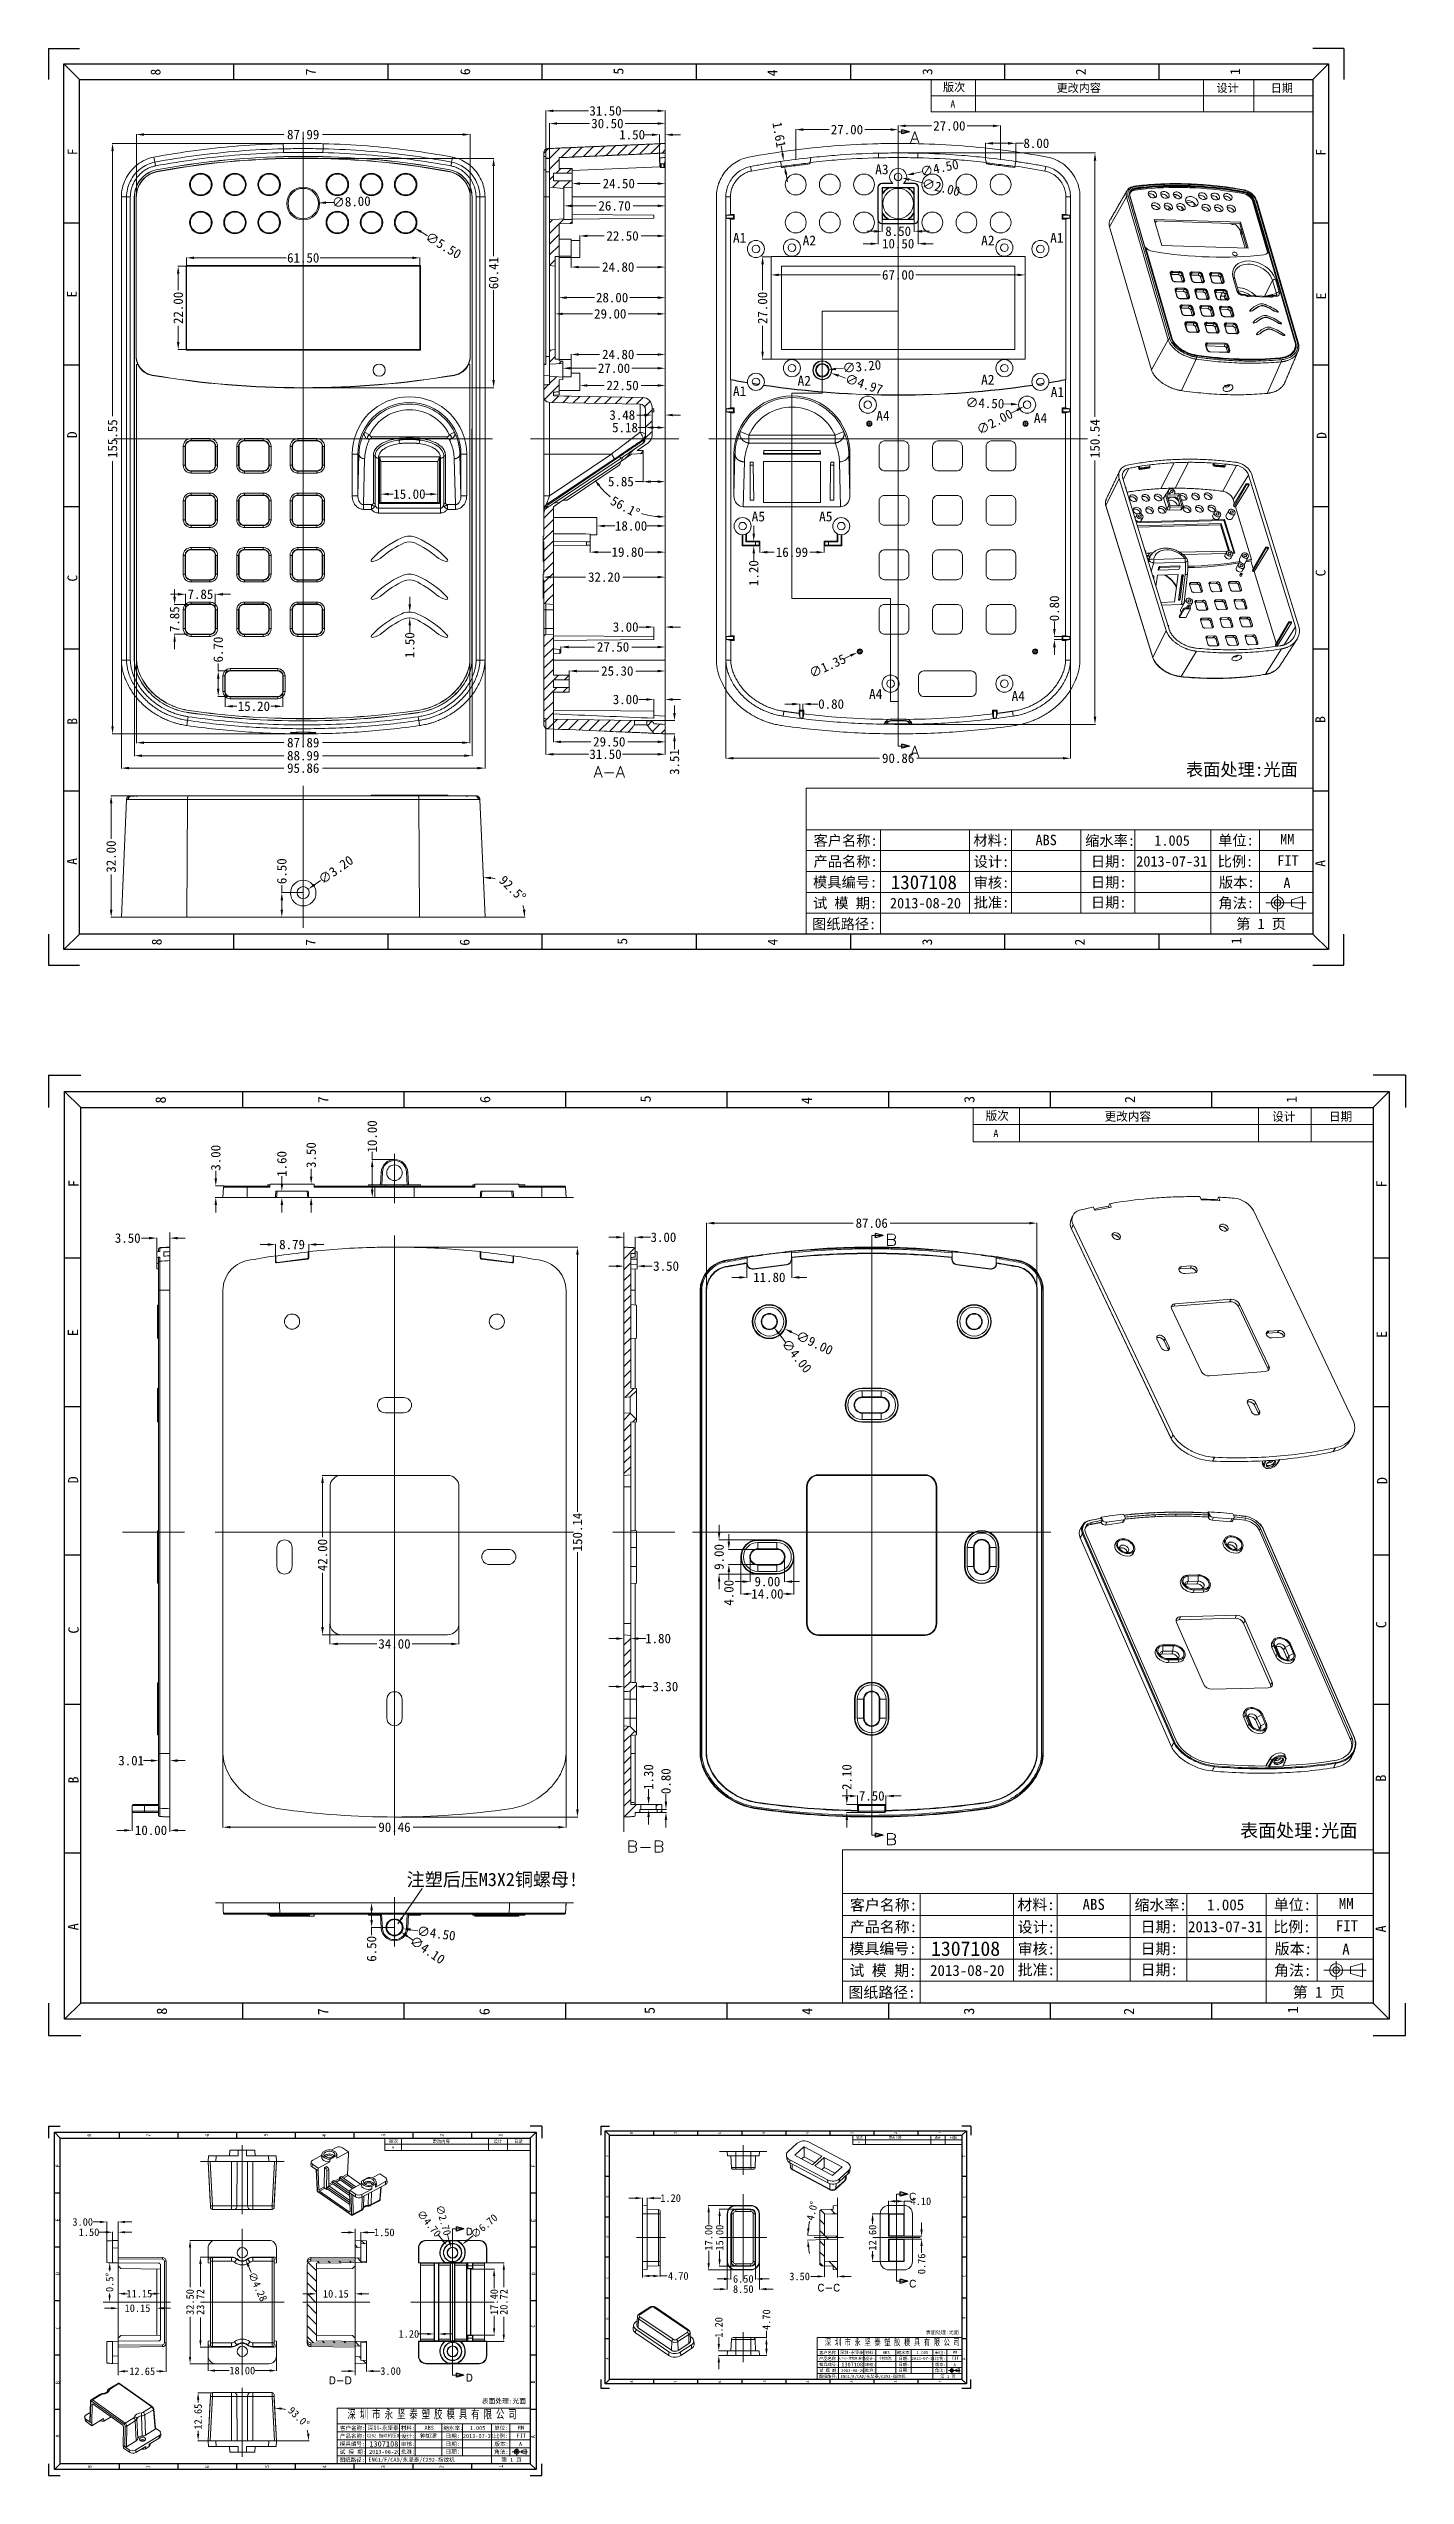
# Model space of a CAD drawing. Header units: inches. Extents: x 891 to 1249, y 156 to 796.
import ezdxf
from ezdxf.enums import TextEntityAlignment as Align
from ezdxf.lldxf.tags import DXFTag

# ---------------------------------------------------------------- set-up
doc = ezdxf.new("R2010")
doc.units = ezdxf.units.IN
doc.header["$MEASUREMENT"] = 0
for name, color, linetype, true_color in [('10', 7, 'Continuous', 0xffffff), ('20', 7, 'Continuous', 0xffffff), ('30', 7, 'Continuous', 0xffffff), ('40', 7, 'Continuous', 0xffffff)]:
    doc.layers.add(name, color=color, linetype=linetype, true_color=true_color)
doc.layers.add('50', color=7, linetype='Continuous')
doc.layers.add('dtext', color=4, linetype='Continuous')
doc.layers.add('dim', color=82, linetype='Continuous', lineweight=9)
doc.layers.add('moldbase', color=7, linetype='Continuous', lineweight=20)
doc.styles.add('blockfont', font='simplex.shx', dxfattribs={"bigfont": 'bigfont'})
doc.styles.add('仿宋', font='SIMFANG.TTF', dxfattribs={"width": 0.7})
doc.styles.add('宋体', font='SimSun.ttf', dxfattribs={"width": 0.7})
tags = doc.linetypes.add('CENTER', pattern=[2, 1.25, -0.25, 0.25, -0.25]).pattern_tags.tags
tags[10:11] = [DXFTag(74, 4), DXFTag(75, 0), DXFTag(340, '0'), DXFTag(46, 0.0), DXFTag(50, 0.0), DXFTag(44, 0.0), DXFTag(45, 0.0)]
tags[8:9] = [DXFTag(74, 4), DXFTag(75, 0), DXFTag(340, '0'), DXFTag(46, 0.0), DXFTag(50, 0.0), DXFTag(44, 0.0), DXFTag(45, 0.0)]
tags[6:7] = [DXFTag(74, 4), DXFTag(75, 0), DXFTag(340, '0'), DXFTag(46, 0.0), DXFTag(50, 0.0), DXFTag(44, 0.0), DXFTag(45, 0.0)]
tags[4:5] = [DXFTag(74, 4), DXFTag(75, 0), DXFTag(340, '0'), DXFTag(46, 0.0), DXFTag(50, 0.0), DXFTag(44, 0.0), DXFTag(45, 0.0)]
tags = doc.linetypes.add('PHANTOM', pattern=[2.5, 1.25, -0.25, 0.25, -0.25, 0.25, -0.25]).pattern_tags.tags
tags[14:15] = [DXFTag(74, 4), DXFTag(75, 0), DXFTag(340, '0'), DXFTag(46, 0.0), DXFTag(50, 0.0), DXFTag(44, 0.0), DXFTag(45, 0.0)]
tags[12:13] = [DXFTag(74, 4), DXFTag(75, 0), DXFTag(340, '0'), DXFTag(46, 0.0), DXFTag(50, 0.0), DXFTag(44, 0.0), DXFTag(45, 0.0)]
tags[10:11] = [DXFTag(74, 4), DXFTag(75, 0), DXFTag(340, '0'), DXFTag(46, 0.0), DXFTag(50, 0.0), DXFTag(44, 0.0), DXFTag(45, 0.0)]
tags[8:9] = [DXFTag(74, 4), DXFTag(75, 0), DXFTag(340, '0'), DXFTag(46, 0.0), DXFTag(50, 0.0), DXFTag(44, 0.0), DXFTag(45, 0.0)]
tags[6:7] = [DXFTag(74, 4), DXFTag(75, 0), DXFTag(340, '0'), DXFTag(46, 0.0), DXFTag(50, 0.0), DXFTag(44, 0.0), DXFTag(45, 0.0)]
tags[4:5] = [DXFTag(74, 4), DXFTag(75, 0), DXFTag(340, '0'), DXFTag(46, 0.0), DXFTag(50, 0.0), DXFTag(44, 0.0), DXFTag(45, 0.0)]
doc.dimstyles.new('2', dxfattribs={"dimtxt": 2, "dimasz": 1.8, "dimexe": 0.1, "dimexo": 0.1, "dimgap": 0.1, "dimtad": 0, "dimzin": 0, "dimdsep": 46, "dimtxsty": 'Standard', "dimcen": 0, "dimclrd": 4, "dimclre": 4, "dimclrt": 3, "dimadec": 1, "dimazin": 0, "dimtfac": 1, "dimtofl": 0, "dimtmove": 0, "dimatfit": 3, "dimfxl": 0.18, "dimtolj": 1, "dimtzin": 0, "dimlwd": 9, "dimlwe": 9, "dimarcsym": 0})
doc.dimstyles.new('2.5', dxfattribs={"dimtxt": 2.5, "dimasz": 2, "dimexe": 0.1, "dimexo": 0.1, "dimgap": 0.1, "dimtad": 0, "dimzin": 0, "dimdsep": 46, "dimtxsty": 'Standard', "dimcen": 0, "dimclrd": 4, "dimclre": 4, "dimclrt": 3, "dimadec": 1, "dimazin": 0, "dimtfac": 1, "dimtofl": 0, "dimtmove": 0, "dimatfit": 3, "dimfxl": 0.18, "dimtolj": 1, "dimtzin": 0, "dimlwd": 9, "dimlwe": 9, "dimarcsym": 0})

msp = doc.modelspace()

# ---------------------------------------------------------------- texts
at = {"layer": '10', "color": 1, "lineweight": 9, "char_height": 3, "attachment_point": 7, "line_spacing_factor": 0.903614, "style": 'blockfont'}
for s, insert in [('\\W01.038;\\fsimplex.shx;A', (1118.074, 770.856)), ('\\W01.038;\\fsimplex.shx;A', (1118.074, 609.054)), ('{\\fsimplex.shx|b0|i0|c0|p0;\\W1.038;A-A}', (1034.602, 603.633))]:
    msp.add_mtext(s, dxfattribs=dict(at, insert=insert))
at = {"layer": '20', "color": 1, "lineweight": 9, "char_height": 3, "attachment_point": 7, "line_spacing_factor": 0.903614, "style": 'blockfont'}
for s, insert in [('\\W01.150;\\fsimplex.shx;B', (1111.522, 480.354)), ('{\\fsimplex.shx|b0|i0|c0|p0;\\W1.15;B-B}', (1043.279, 320.509)), ('\\W01.150;\\fsimplex.shx;B', (1111.522, 322.433))]:
    msp.add_mtext(s, dxfattribs=dict(at, insert=insert))
at = {"layer": '30', "color": 1, "lineweight": 9, "char_height": 1.8, "attachment_point": 7, "line_spacing_factor": 0.903614, "style": 'blockfont'}
for s, insert in [('\\W01.153;\\fsimplex.shx;C', (1117.84, 228.943)), ('{\\fsimplex.shx|b0|i0|c0|p0;\\W1.153;C-C}', (1093.618, 204.9)), ('\\W01.153;\\fsimplex.shx;C', (1117.84, 205.943))]:
    msp.add_mtext(s, dxfattribs=dict(at, insert=insert))
at = {"layer": '40', "color": 1, "lineweight": 9, "char_height": 1.8, "attachment_point": 7, "line_spacing_factor": 0.903614, "style": 'blockfont'}
for s, insert in [('\\W01.150;\\fsimplex.shx;D', (1000.894, 219.691)), ('{\\fsimplex.shx|b0|i0|c0|p0;\\W1.15;D-D}', (964.824, 180.511)), ('\\W01.150;\\fsimplex.shx;D', (1000.894, 181.191))]:
    msp.add_mtext(s, dxfattribs=dict(at, insert=insert))
at = {"layer": 'dtext', "lineweight": 9, "style": '仿宋'}
for s, height, p in [('版次', 2.1472, (1126.729, 784.458)), ('更改内容', 2.1472, (1156.665, 784.273)), ('设计', 2.1472, (1198.833, 784.238)), ('日期', 2.1472, (1213.127, 784.238)), ('版次', 2.2495, (1137.958, 513.435)), ('更改内容', 2.2495, (1169.319, 513.24)), ('设计', 2.2495, (1213.496, 513.204)), ('日期', 2.2495, (1228.469, 513.204)), ('版次', 0.818, (980.756, 244.024)), ('更改内容', 0.818, (992.16, 243.953)), ('设计', 0.818, (1008.224, 243.94)), ('日期', 0.818, (1013.669, 243.94)), ('版次', 0.6135, (1103.869, 245.097)), ('更改内容', 0.6135, (1112.422, 245.044)), ('设计', 0.6135, (1124.47, 245.034)), ('日期', 0.6135, (1128.554, 245.034))]:
    msp.add_text(s, height=height, dxfattribs=at).set_placement(p)
at = {"layer": 'dtext', "color": 3, "lineweight": 9, "style": '宋体'}
for height, p in [(1.89, (1128.676, 780.15)), (1.98, (1139.998, 508.922)), (0.72, (981.498, 242.383)), (0.54, (1104.425, 243.866))]:
    msp.add_text('A', height=height, dxfattribs=at).set_placement(p)
at = {"layer": 'dtext', "color": 5, "lineweight": 9, "style": '仿宋'}
for s, p in [('A3', (1108.848, 762.591)), ('A1', (1071.354, 744.572)), ('A2', (1089.737, 743.869)), ('A2', (1136.782, 743.869)), ('A1', (1154.972, 744.572)), ('A2', (1136.782, 707.192)), ('A1', (1071.354, 704.162)), ('A2', (1088.39, 706.932)), ('A1', (1155.132, 703.95)), ('A4', (1109.134, 697.673)), ('A4', (1150.684, 697.082)), ('A5', (1076.285, 671.151)), ('A5', (1094.06, 671.151)), ('A4', (1107.234, 624.383)), ('A4', (1144.807, 623.861))]:
    msp.add_text(s, height=2.5931, dxfattribs=at).set_placement(p)
at = {"layer": 'dtext', "color": 1, "lineweight": 9, "style": '仿宋'}
for height, p in [(3.33, (1190.772, 604.115)), (3.4885, (1205.05, 324.504)), (0.9514, (1122.167, 193.57)), (1.2686, (1005.153, 175.322))]:
    msp.add_text('表面处理:光面', height=height, dxfattribs=at).set_placement(p)
at = {"layer": 'dtext', "color": 7, "lineweight": 9, "style": '仿宋'}
for s, height, p in [('客户名称:', 2.7523, (1092.606, 585.682)), ('材料:', 2.7523, (1134.728, 585.757)), ('缩水率:', 2.7523, (1164.206, 585.682)), ('单位:', 2.7523, (1199.245, 585.757)), ('产品名称:', 2.7523, (1092.606, 580.18)), ('设计:', 2.7523, (1134.808, 580.135)), ('日期:', 2.7523, (1165.733, 580.195)), ('比例:', 2.7523, (1199.125, 580.21)), ('模具编号:', 2.7523, (1092.475, 574.707)), ('审核:', 2.7523, (1134.808, 574.633)), ('日期:', 2.7523, (1165.733, 574.692)), ('版本:', 2.7523, (1199.479, 574.677)), ('试 模 期:', 2.7523, (1092.475, 569.205)), ('批准:', 2.7523, (1134.808, 569.387)), ('日期:', 2.7523, (1165.733, 569.402)), ('角法:', 2.7523, (1199.325, 569.249)), ('图纸路径:', 2.7523, (1092.221, 563.702)), (' 第 1 页', 2.7523, (1202.147, 563.747)), ('客户名称:', 2.8834, (1102.21, 305.193)), ('材料:', 2.8834, (1146.338, 305.271)), ('缩水率:', 2.8834, (1177.219, 305.193)), ('单位:', 2.8834, (1213.927, 305.271)), ('产品名称:', 2.8834, (1102.21, 299.429)), ('设计:', 2.8834, (1146.422, 299.382)), ('日期:', 2.8834, (1178.819, 299.445)), ('比例:', 2.8834, (1213.801, 299.46)), ('模具编号:', 2.8834, (1102.072, 293.696)), ('审核:', 2.8834, (1146.422, 293.618)), ('日期:', 2.8834, (1178.819, 293.68)), ('版本:', 2.8834, (1214.172, 293.665)), ('试 模 期:', 2.8834, (1102.072, 287.931)), ('批准:', 2.8834, (1146.422, 288.122)), ('日期:', 2.8834, (1178.819, 288.138)), ('角法:', 2.8834, (1214.01, 287.978)), ('图纸路径:', 2.8834, (1101.806, 282.167)), (' 第 1 页', 2.8834, (1216.967, 282.214)), ('模具编号:', 0.7864, (1094.082, 185.168)), ('客户名称:', 0.7864, (1094.119, 188.304)), ('产品名称:', 0.7864, (1094.119, 186.731)), ('材料:', 0.7864, (1106.154, 188.325)), ('设计:', 0.7864, (1106.177, 186.719)), ('审核:', 0.7864, (1106.177, 185.147)), ('缩水率:', 0.7864, (1114.576, 188.304)), ('日期:', 0.7864, (1115.013, 186.736)), ('日期:', 0.7864, (1115.013, 185.164)), ('单位:', 0.7864, (1124.588, 188.325)), ('比例:', 0.7864, (1124.553, 186.74)), ('版本:', 0.7864, (1124.654, 185.159)), ('图纸路径:', 0.7864, (1094.009, 182.024)), ('试 模 期:', 0.7864, (1094.082, 183.596)), ('批准:', 0.7864, (1106.177, 183.648)), ('日期:', 0.7864, (1115.013, 183.652)), ('角法:', 0.7864, (1124.61, 183.608)), (' 第 1 页', 0.7864, (1125.416, 182.036)), ('客户名称:', 1.0485, (967.757, 168.3)), ('产品名称:', 1.0485, (967.757, 166.203)), ('材料:', 1.0485, (983.803, 168.328)), ('设计:', 1.0485, (983.834, 166.186)), ('缩水率:', 1.0485, (995.033, 168.3)), ('日期:', 1.0485, (995.615, 166.209)), ('单位:', 1.0485, (1008.381, 168.328)), ('比例:', 1.0485, (1008.335, 166.215)), ('图纸路径:', 1.0485, (967.61, 159.926)), ('模具编号:', 1.0485, (967.707, 164.119)), ('试 模 期:', 1.0485, (967.707, 162.022)), ('批准:', 1.0485, (983.834, 162.092)), ('审核:', 1.0485, (983.834, 164.09)), ('日期:', 1.0485, (995.615, 164.113)), ('日期:', 1.0485, (995.615, 162.098)), ('角法:', 1.0485, (1008.411, 162.039)), ('版本:', 1.0485, (1008.47, 164.107)), (' 第 1 页', 1.0485, (1009.486, 159.943))]:
    msp.add_text(s, height=height, dxfattribs=at).set_placement(p)
at = {"layer": 'dtext', "color": 4, "lineweight": 9, "style": '仿宋'}
for s, height, p in [('ABS', 2.7523, (1151.13, 585.834)), ('1.005', 2.7523, (1182.442, 585.712)), ('MM', 2.7523, (1215.613, 586.022)), ('2013-07-31', 2.7523, (1177.672, 580.21)), ('FIT', 2.7523, (1214.87, 580.449)), ('1307108', 3.657, (1112.986, 574.257)), ('A', 2.752, (1216.473, 574.538)), ('2013-08-20', 2.7523, (1112.755, 569.205)), ('ABS', 2.8834, (1163.52, 305.353)), ('1.005', 2.8834, (1196.324, 305.225)), ('MM', 2.8834, (1231.074, 305.55)), ('2013-07-31', 2.8834, (1191.327, 299.46)), ('FIT', 2.8834, (1230.296, 299.711)), ('1307108', 3.8311, (1123.56, 293.224)), ('A', 2.883, (1231.975, 293.519)), ('2013-08-20', 2.8834, (1123.318, 287.932)), ('C292-指纹机按键', 0.621, (1099.384, 186.882)), ('深圳-永坚泰', 0.7864, (1099.605, 188.342)), ('1307108', 1.0449, (1099.942, 185.039)), ('钟加漂', 0.7864, (1109.943, 186.782)), ('ABS', 0.7864, (1110.84, 188.347)), ('2013-07-31', 0.7864, (1118.424, 186.74)), ('1.005', 0.7864, (1119.787, 188.312)), ('FIT', 0.7864, (1129.052, 186.808)), ('MM', 0.7864, (1129.264, 188.401)), ('A', 0.786, (1129.51, 185.12)), ('ENG1/F/CAD/永坚泰/C292-指纹机', 0.78637, (1099.753, 182.045)), ('2013-08-20', 0.7864, (1099.876, 183.596)), ('C292-指纹机压条', 0.828, (974.777, 166.405)), ('深圳-永坚泰', 1.0485, (975.072, 168.35)), ('钟加漂', 1.0485, (988.855, 166.271)), ('ABS', 1.0485, (990.051, 168.358)), ('2013-07-31', 1.0485, (1000.163, 166.215)), ('1.005', 1.0485, (1001.98, 168.311)), ('FIT', 1.0485, (1014.334, 166.306)), ('MM', 1.0485, (1014.616, 168.429)), ('ENG1/F/CAD/永坚泰/C292-指纹机', 1.0485, (975.268, 159.955)), ('2013-08-20', 1.0485, (975.432, 162.023)), ('1307108', 1.3931, (975.52, 163.947)), ('A', 1.048, (1014.944, 164.054))]:
    msp.add_text(s, height=height, dxfattribs=at).set_placement(p)
at = {"layer": 'dtext', "color": 6, "lineweight": 9, "style": '仿宋'}
msp.add_text('注塑后压M3X2铜螺母!', height=3.48854, dxfattribs=at).set_placement((985.337, 311.601))
at = {"layer": 'dtext', "color": 135, "lineweight": 9, "attachment_point": 1, "style": '宋体'}
for insert, char_height, width in [((1095.603, 192.28), 1.68073, 56.55806), ((969.734, 173.601), 2.24098, 75.41075)]:
    msp.add_mtext('{\\C0;深 圳 市 永 坚 泰 塑 胶 模 具 有 限 公 司}', dxfattribs=dict(at, insert=insert, char_height=char_height, width=width))

# ---------------------------------------------------------------- blocks, each defined once
blk = doc.blocks.new('HATCH1')
at = {"color": 6, "lineweight": 9}
for p, q in [((210.26, 519.57), (211.5, 520.81)), ((211.74, 518.22), (214.46, 520.94)), ((214.8, 518.45), (217.42, 521.07)), ((217.76, 518.58), (220.38, 521.2)), ((220.72, 518.71), (223.34, 521.33)), ((223.68, 518.84), (226.3, 521.45)), ((226.64, 518.97), (229.26, 521.58)), ((229.6, 519.1), (232.21, 521.71)), ((232.55, 519.23), (235.17, 521.84)), ((235.51, 519.35), (238.13, 521.97)), ((238.47, 519.48), (241.09, 522.1)), ((241.43, 519.61), (242.26, 520.44)), ((211.76, 515.41), (214.26, 517.91)), ((211.76, 512.59), (212.76, 513.58)), ((212.62, 510.62), (214.33, 512.32)), ((213.5, 514.32), (214.75, 515.57)), ((215.34, 510.51), (217.16, 512.32)), ((216.33, 514.32), (217.58, 515.57)), ((211.76, 501.28), (212.54, 502.06)), ((211.76, 498.45), (214.26, 500.95)), ((214.26, 500.95), (215.63, 502.32)), ((217.2, 501.06), (217.76, 501.62)), ((211.76, 495.62), (214.26, 498.12)), ((211.76, 492.8), (214.26, 495.29)), ((214.12, 492.32), (214.26, 492.47)), ((211.76, 489.97), (213.26, 491.47)), ((211.76, 467.35), (212.13, 467.73)), ((211.76, 464.53), (213.26, 466.02)), ((211.76, 458.87), (213.59, 460.7)), ((214.19, 464.13), (214.89, 464.83)), ((210.26, 457.37), (211.51, 458.63)), ((210.43, 454.72), (212.05, 456.34)), ((212.05, 456.34), (214.26, 458.54)), ((212.44, 453.9), (214.14, 455.6)), ((215.22, 453.85), (216.93, 455.55)), ((218, 453.8), (219.71, 455.5)), ((220.79, 453.76), (222.49, 455.46)), ((223.57, 453.71), (225.27, 455.41)), ((226.35, 453.66), (228.05, 455.36)), ((229.13, 453.61), (230.83, 455.31)), ((231.91, 453.56), (233.61, 455.26)), ((234.69, 453.51), (236.39, 455.21)), ((236.83, 452.82), (238.25, 454.25)), ((237.08, 450.24), (238.78, 451.94)), ((237.08, 447.42), (238.78, 449.11)), ((231.58, 439.09), (234.17, 441.68)), ((236.9, 444.41), (238.78, 446.29)), ((235.72, 440.4), (236.41, 441.09)), ((210.12, 420.48), (212.76, 423.12)), ((210.21, 423.4), (212.76, 425.95)), ((214.23, 427.41), (214.35, 427.54)), ((210.19, 417.72), (212.76, 420.29)), ((210.2, 414.91), (212.76, 417.47)), ((210.07, 409.12), (212.76, 411.81)), ((210.14, 412.02), (212.76, 414.64)), ((210.26, 406.49), (212.76, 408.98)), ((210.26, 403.66), (212.76, 406.16)), ((211.69, 402.27), (212.76, 403.33)), ((210.4, 400.98), (211.69, 402.27)), ((210.26, 389.53), (212.76, 392.02)), ((210.27, 392.36), (210.67, 392.76)), ((210.26, 386.7), (212.76, 389.2)), ((210.26, 383.87), (212.76, 386.37)), ((210.26, 381.04), (212.76, 383.54)), ((210.26, 378.22), (212.76, 380.71)), ((210.26, 375.39), (213.7, 378.82)), ((212.87, 380.82), (214.12, 382.07)), ((215.28, 377.57), (216.53, 378.82)), ((215.7, 380.82), (216.95, 382.07)), ((210.26, 372.56), (212.76, 375.06)), ((210.76, 370.24), (212.76, 372.23)), ((210.26, 369.74), (210.55, 370.03)), ((211.3, 367.95), (213.82, 370.46)), ((214.02, 367.84), (216.6, 370.42)), ((216.73, 367.72), (219.38, 370.37)), ((219.44, 367.6), (222.16, 370.32)), ((222.15, 367.48), (224.94, 370.27)), ((224.86, 367.36), (227.72, 370.22)), ((227.57, 367.24), (230.5, 370.17)), ((230.28, 367.13), (233.29, 370.12)), ((237.58, 368.76), (238.74, 369.92)), ((238.87, 367.22), (240.82, 369.17)), ((241.13, 366.65), (242.26, 367.78))]:
    blk.add_line(p, q, dxfattribs=at)
blk = doc.blocks.new('HATCH3')
at = {"color": 6, "lineweight": 9}
for p, q in [((619.94, 523.33), (620.24, 523.62)), ((619.94, 520.5), (622.86, 523.41)), ((619.94, 517.67), (621.74, 519.47)), ((619.94, 514.85), (621.74, 516.64)), ((619.94, 512.02), (621.74, 513.82)), ((619.94, 509.19), (621.74, 510.99)), ((619.94, 506.36), (621.74, 508.16)), ((619.94, 503.54), (621.74, 505.34)), ((619.94, 500.71), (621.74, 502.51)), ((619.94, 497.88), (621.74, 499.68)), ((619.94, 495.06), (621.74, 496.85)), ((619.94, 492.23), (621.74, 494.03)), ((619.94, 489.4), (621.74, 491.2)), ((619.94, 486.57), (621.74, 488.37)), ((620.24, 484.04), (622.63, 486.44)), ((619.94, 478.09), (621.65, 479.8)), ((619.94, 475.27), (621.74, 477.07)), ((619.94, 472.44), (621.74, 474.24)), ((622.24, 477.56), (623.07, 478.39)), ((619.94, 469.61), (621.74, 471.41)), ((619.94, 466.79), (621.74, 468.58)), ((619.94, 463.96), (621.74, 465.76)), ((619.94, 418.73), (621.74, 420.52)), ((619.94, 415.9), (621.74, 417.7)), ((619.94, 413.07), (621.74, 414.87)), ((619.94, 410.25), (621.74, 412.04)), ((619.94, 407.42), (621.74, 409.22)), ((619.94, 396.11), (621.24, 397.4)), ((619.94, 393.28), (622.81, 396.15)), ((619.94, 390.46), (621.74, 392.25)), ((619.94, 387.63), (621.74, 389.43)), ((619.94, 384.8), (621.74, 386.6)), ((619.94, 381.98), (621.74, 383.77)), ((619.94, 379.15), (621.74, 380.95)), ((619.94, 376.32), (621.74, 378.12)), ((619.94, 373.49), (623.26, 376.8)), ((623.98, 374.7), (624.26, 374.98)), ((628.55, 376.44), (628.92, 376.8)), ((629.64, 374.7), (629.94, 375))]:
    blk.add_line(p, q, dxfattribs=at)
blk = doc.blocks.new('HATCH5')
at = {"color": 6, "lineweight": 9}
for p, q in [((125.69, 133.79), (126.47, 134.57)), ((128.1, 133.37), (129.3, 134.57)), ((130.93, 133.37), (132.13, 134.57)), ((133.76, 133.37), (134.96, 134.57)), ((136.59, 133.37), (137.79, 134.57)), ((139.28, 133.23), (140.4, 134.35)), ((124.6, 129.87), (126.88, 132.15)), ((132.64, 132.25), (133.59, 133.2)), ((133.09, 129.87), (133.49, 130.27)), ((139.37, 130.5), (140.57, 131.7)), ((141.58, 129.87), (141.59, 129.89))]:
    blk.add_line(p, q, dxfattribs=at)
blk = doc.blocks.new('HATCH7')
at = {"color": 6, "lineweight": 9}
for p, q in [((306.13, 153.02), (307.82, 154.71)), ((308.15, 152.21), (310.65, 154.71)), ((310.98, 152.21), (313.48, 154.71)), ((313.81, 152.21), (316.31, 154.71)), ((316.64, 152.21), (319.14, 154.71)), ((319.47, 152.21), (321.97, 154.71)), ((322.3, 152.21), (324.8, 154.71)), ((325.13, 152.21), (327.35, 154.43)), ((306.08, 147.31), (306.6, 147.83)), ((306.11, 150.17), (306.63, 150.68)), ((327.18, 151.42), (327.67, 151.92)), ((327.24, 148.66), (327.7, 149.12)), ((300.66, 141.89), (300.82, 142.06)), ((302.15, 140.56), (302.49, 140.89)), ((305.31, 140.89), (306.55, 142.13)), ((306.06, 144.46), (306.58, 144.98)), ((327.31, 145.9), (327.72, 146.31)), ((327.37, 143.14), (327.75, 143.51)), ((327.62, 140.56), (328.52, 141.45)), ((331.28, 141.39), (331.95, 142.06)), ((300.8, 139.21), (301.51, 139.92)), ((306.49, 139.24), (306.53, 139.28)), ((327.44, 140.38), (327.54, 140.48)), ((332.3, 139.58), (333.06, 140.34))]:
    blk.add_line(p, q, dxfattribs=at)
blk = doc.blocks.new('ASSORTED_DRAFT1')
at = {"color": 13}
for p, q in [((709.8, 526.66), (707.8, 527.2)), ((707.8, 526.13), (707.8, 527.2)), ((709.8, 526.66), (707.8, 526.13))]:
    blk.add_line(p, q, dxfattribs=at)
blk = doc.blocks.new('ASSORTED_DRAFT2')
at = {"color": 13}
for p, q in [((709.8, 368.74), (707.8, 369.28)), ((707.8, 368.21), (707.8, 369.28)), ((709.8, 368.74), (707.8, 368.21))]:
    blk.add_line(p, q, dxfattribs=at)
blk = doc.blocks.new('ASSORTED_DRAFT3')
at = {"color": 13}
for p, q in [((144.6, 96.41), (144.06, 98.41)), ((144.06, 98.41), (145.13, 98.41)), ((144.6, 96.41), (145.13, 98.41))]:
    blk.add_line(p, q, dxfattribs=at)
blk = doc.blocks.new('ASSORTED_DRAFT4')
at = {"color": 13}
for p, q in [((121.6, 96.41), (121.06, 98.41)), ((121.06, 98.41), (122.13, 98.41)), ((121.6, 96.41), (122.13, 98.41))]:
    blk.add_line(p, q, dxfattribs=at)
blk = doc.blocks.new('ASSORTED_DRAFT5')
at = {"color": 13}
for p, q in [((336.15, 102.73), (335.61, 104.73)), ((335.61, 104.73), (336.68, 104.73)), ((336.15, 102.73), (336.68, 104.73))]:
    blk.add_line(p, q, dxfattribs=at)
blk = doc.blocks.new('ASSORTED_DRAFT6')
at = {"color": 13}
for p, q in [((297.65, 102.73), (297.11, 104.73)), ((297.11, 104.73), (298.18, 104.73)), ((297.65, 102.73), (298.18, 104.73))]:
    blk.add_line(p, q, dxfattribs=at)
blk = doc.blocks.new('ASSORTED_DRAFT7')
at = {"color": 13}
for p, q in [((322.01, 525.2), (320.01, 525.73)), ((320.01, 524.66), (320.01, 525.73)), ((322.01, 525.2), (320.01, 524.66))]:
    blk.add_line(p, q, dxfattribs=at)
blk = doc.blocks.new('ASSORTED_DRAFT8')
at = {"color": 13}
for p, q in [((322.01, 363.4), (320.01, 363.93)), ((320.01, 362.86), (320.01, 363.93)), ((322.01, 363.4), (320.01, 362.86))]:
    blk.add_line(p, q, dxfattribs=at)
blk = doc.blocks.new('7')
at = {"color": 8}
for p, q in [((2005.95, 533.19), (2015.95, 533.19)), ((2005.95, 533.19), (2005.95, 523.19)), ((2425.95, 533.19), (2415.95, 533.19)), ((2425.95, 533.19), (2425.95, 523.19)), ((2005.95, 246.19), (2005.95, 236.19)), ((2425.95, 236.19), (2425.95, 246.19)), ((2005.95, 236.19), (2015.95, 236.19)), ((2415.95, 236.19), (2425.95, 236.19))]:
    blk.add_line(p, q, dxfattribs=at)
for p, q in [((2065.95, 528.19), (2065.95, 523.19)), ((2115.95, 528.19), (2115.95, 523.19)), ((2165.95, 528.19), (2165.95, 523.19)), ((2215.95, 528.19), (2215.95, 523.19)), ((2265.95, 528.19), (2265.95, 523.19)), ((2315.95, 528.19), (2315.95, 523.19)), ((2365.95, 528.19), (2365.95, 523.19)), ((2010.95, 476.69), (2015.95, 476.69)), ((2415.95, 476.69), (2420.95, 476.69)), ((2010.95, 430.69), (2015.95, 430.69)), ((2415.95, 430.69), (2420.95, 430.69)), ((2015.95, 384.69), (2010.95, 384.69)), ((2420.95, 384.69), (2415.95, 384.69)), ((2010.95, 338.69), (2015.95, 338.69)), ((2415.95, 338.69), (2420.95, 338.69)), ((2010.95, 292.69), (2015.95, 292.69)), ((2415.95, 292.69), (2420.95, 292.69)), ((2065.95, 246.19), (2065.95, 241.19)), ((2115.95, 246.19), (2115.95, 241.19)), ((2165.95, 246.19), (2165.95, 241.19)), ((2215.95, 246.19), (2215.95, 241.19)), ((2265.95, 246.19), (2265.95, 241.19)), ((2315.95, 246.19), (2315.95, 241.19)), ((2365.95, 246.19), (2365.95, 241.19))]:
    blk.add_line(p, q)
for points in [[(2420.95, 241.19), (2010.95, 241.19), (2010.95, 528.19), (2420.95, 528.19)], [(2415.95, 246.19), (2015.95, 246.19), (2015.95, 523.19), (2415.95, 523.19)]]:
    blk.add_lwpolyline(points, close=True)
at = {"layer": 'moldbase'}
for p, q in [((2015.95, 523.19), (2010.95, 528.19)), ((2415.95, 523.19), (2420.95, 528.19)), ((2015.95, 246.19), (2010.95, 241.19)), ((2415.95, 246.19), (2420.95, 241.19))]:
    blk.add_line(p, q, dxfattribs=at)
at = {"style": '宋体'}
for s, p in [('8', (2040.68, 525.55)), ('7', (2090.98, 525.61)), ('6', (2141.1, 525.67)), ('5', (2190.78, 525.86)), ('4', (2240.62, 525.31)), ('3', (2290.97, 525.69)), ('2', (2340.66, 525.65)), ('1', (2390.7, 525.72)), ('F', (2013.73, 499.72)), ('F', (2418.51, 499.58)), ('E', (2013.51, 453.59)), ('E', (2418.59, 453)), ('D', (2013.59, 408.03)), ('D', (2418.74, 407.79)), ('C', (2013.7, 361.55)), ('C', (2418.42, 363.23)), ('B', (2013.65, 315.18)), ('B', (2418.34, 315.76)), ('A', (2013.54, 269.78)), ('A', (2418.32, 269.13)), ('8', (2041.05, 243.68)), ('7', (2090.91, 243.53)), ('6', (2140.91, 243.54)), ('5', (2192.02, 243.9)), ('4', (2240.76, 243.63)), ('3', (2290.87, 243.67)), ('2', (2340.34, 243.62)), ('1', (2391.09, 244.05))]:
    blk.add_text(s, height=3.2, rotation=90, dxfattribs=at).set_placement(p, align=Align.MIDDLE)
blk = doc.blocks.new('*D14')
at = {"layer": 'Defpoints', "color": 0, "lineweight": 9}
for p in [(1072.08, 226.48), (1067.84, 211.48), (1072.08, 211.48)]:
    blk.add_point(p, dxfattribs=at)
at = {"layer": 'dim', "color": 4, "lineweight": 9}
for p, q in [((1071.98, 226.48), (1067.74, 226.48)), ((1067.84, 224.68), (1067.84, 222.41)), ((1071.98, 211.48), (1067.74, 211.48)), ((1067.84, 213.28), (1067.84, 215.54))]:
    blk.add_line(p, q, dxfattribs=at)
for points in [[(1067.54, 224.68), (1068.14, 224.68), (1067.84, 226.48)], [(1067.54, 213.28), (1068.14, 213.28), (1067.84, 211.48)]]:
    blk.add_solid(points, dxfattribs=at)
at = {"layer": 'dim', "color": 3, "lineweight": 9, "insert": (1067.84, 218.98), "char_height": 2, "attachment_point": 5, "rotation": 90}
blk.add_mtext('\\A1;15.00', dxfattribs=at)
blk = doc.blocks.new('*D15')
at = {"layer": 'Defpoints', "color": 0, "lineweight": 9}
for p in [(1064.96, 227.48), (1072.08, 227.48), (1072.08, 210.48)]:
    blk.add_point(p, dxfattribs=at)
at = {"layer": 'dim', "color": 4, "lineweight": 9}
for p, q in [((1071.98, 227.48), (1064.86, 227.48)), ((1064.96, 225.68), (1064.96, 222.41)), ((1064.96, 212.28), (1064.96, 215.54)), ((1071.98, 210.48), (1064.86, 210.48))]:
    blk.add_line(p, q, dxfattribs=at)
for points in [[(1064.66, 225.68), (1065.26, 225.68), (1064.96, 227.48)], [(1064.66, 212.28), (1065.26, 212.28), (1064.96, 210.48)]]:
    blk.add_solid(points, dxfattribs=at)
at = {"layer": 'dim', "color": 3, "lineweight": 9, "insert": (1064.96, 218.98), "char_height": 2, "attachment_point": 5, "rotation": 90}
blk.add_mtext('\\A1;17.00', dxfattribs=at)
blk = doc.blocks.new('*D16')
at = {"layer": 'Defpoints', "color": 0, "lineweight": 9}
for p in [(1070.83, 212.73), (1077.33, 212.73), (1077.33, 208.1)]:
    blk.add_point(p, dxfattribs=at)
at = {"layer": 'dim', "color": 4, "lineweight": 9}
for p, q in [((1070.83, 212.63), (1070.83, 208)), ((1077.33, 212.63), (1077.33, 208)), ((1069.03, 208.1), (1067.23, 208.1)), ((1079.13, 208.1), (1080.93, 208.1))]:
    blk.add_line(p, q, dxfattribs=at)
for points in [[(1069.03, 208.4), (1069.03, 207.8), (1070.83, 208.1)], [(1079.13, 208.4), (1079.13, 207.8), (1077.33, 208.1)]]:
    blk.add_solid(points, dxfattribs=at)
at = {"layer": 'dim', "color": 3, "lineweight": 9, "insert": (1074.08, 208.1), "char_height": 2, "attachment_point": 5}
blk.add_mtext('\\A1;6.50', dxfattribs=at)
blk = doc.blocks.new('*D17')
at = {"layer": 'Defpoints', "color": 0, "lineweight": 9}
for p in [(1069.83, 212.73), (1078.33, 212.73), (1078.33, 205.42)]:
    blk.add_point(p, dxfattribs=at)
at = {"layer": 'dim', "color": 4, "lineweight": 9}
for p, q in [((1069.83, 212.63), (1069.83, 205.32)), ((1078.33, 212.63), (1078.33, 205.32)), ((1068.03, 205.42), (1066.23, 205.42)), ((1080.13, 205.42), (1081.93, 205.42))]:
    blk.add_line(p, q, dxfattribs=at)
for points in [[(1068.03, 205.72), (1068.03, 205.12), (1069.83, 205.42)], [(1080.13, 205.72), (1080.13, 205.12), (1078.33, 205.42)]]:
    blk.add_solid(points, dxfattribs=at)
at = {"layer": 'dim', "color": 3, "lineweight": 9, "insert": (1074.08, 205.42), "char_height": 2, "attachment_point": 5}
blk.add_mtext('\\A1;8.50', dxfattribs=at)
blk = doc.blocks.new('*D18')
at = {"layer": 'Defpoints', "color": 0, "lineweight": 9}
for p in [(1112.39, 225.23), (1116.49, 228.57), (1116.49, 225.23)]:
    blk.add_point(p, dxfattribs=at)
at = {"layer": 'dim', "color": 4, "lineweight": 9}
for p, q in [((1112.39, 225.33), (1112.39, 228.67)), ((1114.19, 228.57), (1114.69, 228.57)), ((1116.49, 225.33), (1116.49, 228.67)), ((1116.49, 228.57), (1118.29, 228.57))]:
    blk.add_line(p, q, dxfattribs=at)
for points in [[(1114.19, 228.87), (1114.19, 228.27), (1112.39, 228.57)], [(1114.69, 228.87), (1114.69, 228.27), (1116.49, 228.57)]]:
    blk.add_solid(points, dxfattribs=at)
at = {"layer": 'dim', "color": 3, "lineweight": 9, "insert": (1120.89, 228.57), "char_height": 2, "attachment_point": 5}
blk.add_mtext('\\A1;4.10', dxfattribs=at)
blk = doc.blocks.new('*D19')
at = {"layer": 'Defpoints', "color": 0, "lineweight": 9}
for p in [(1116.49, 219.36), (1116.49, 218.6), (1121.08, 218.6)]:
    blk.add_point(p, dxfattribs=at)
at = {"layer": 'dim', "color": 4, "lineweight": 9}
for p, q in [((1116.59, 219.36), (1121.18, 219.36)), ((1116.59, 218.6), (1121.18, 218.6)), ((1121.08, 221.16), (1121.08, 222.96)), ((1121.08, 216.8), (1121.08, 215))]:
    blk.add_line(p, q, dxfattribs=at)
for points in [[(1120.78, 221.16), (1121.38, 221.16), (1121.08, 219.36)], [(1120.78, 216.8), (1121.38, 216.8), (1121.08, 218.6)]]:
    blk.add_solid(points, dxfattribs=at)
at = {"layer": 'dim', "color": 3, "lineweight": 9, "insert": (1121.08, 212.07), "char_height": 2, "attachment_point": 5, "rotation": 90}
blk.add_mtext('\\A1;0.76', dxfattribs=at)
blk = doc.blocks.new('*D20')
at = {"layer": 'Defpoints', "color": 0, "lineweight": 9}
for p in [(1112.44, 225.28), (1108.16, 212.68), (1112.44, 212.68)]:
    blk.add_point(p, dxfattribs=at)
at = {"layer": 'dim', "color": 4, "lineweight": 9}
for p, q in [((1112.34, 225.28), (1108.06, 225.28)), ((1108.16, 223.48), (1108.16, 222.58)), ((1112.34, 212.68), (1108.06, 212.68)), ((1108.16, 214.48), (1108.16, 215.38))]:
    blk.add_line(p, q, dxfattribs=at)
for points in [[(1107.86, 223.48), (1108.46, 223.48), (1108.16, 225.28)], [(1107.86, 214.48), (1108.46, 214.48), (1108.16, 212.68)]]:
    blk.add_solid(points, dxfattribs=at)
at = {"layer": 'dim', "color": 3, "lineweight": 9, "insert": (1108.16, 218.98), "char_height": 2, "attachment_point": 5, "rotation": 90}
blk.add_mtext('\\A1;12.60', dxfattribs=at)
blk = doc.blocks.new('*D21')
at = {"layer": 'Defpoints', "color": 0, "lineweight": 9}
for p in [(1091.1, 218.76), (1095.46, 219.48), (1095.46, 218.48), (1098.96, 219.36), (1098.96, 218.6)]:
    blk.add_point(p, dxfattribs=at)
at = {"layer": 'dim', "color": 4, "lineweight": 9}
for p, q in [((1095.36, 219.48), (1091.01, 219.63)), ((1095.36, 218.47), (1091.01, 218.32))]:
    blk.add_line(p, q, dxfattribs=at)
for start, end in [(166.94119, 178), (166.95407, 172.47704), (187.52296, 193.04593)]:
    blk.add_arc((1109.78, 218.98), 18.68, start, end, dxfattribs=at)
for points in [[(1091.56, 221.4), (1090.96, 221.45), (1091.11, 219.63)], [(1090.96, 216.51), (1091.56, 216.56), (1091.11, 218.33)]]:
    blk.add_solid(points, dxfattribs=at)
at = {"layer": 'dim', "color": 3, "lineweight": 9, "insert": (1092.24, 226.06), "char_height": 2, "attachment_point": 5, "rotation": 76.94119}
blk.add_mtext('\\A1;4.0°', dxfattribs=at)
blk = doc.blocks.new('*D22')
at = {"layer": 'Defpoints', "color": 0, "lineweight": 9}
for p in [(1095.46, 212.8), (1095.46, 208.76), (1098.96, 208.48)]:
    blk.add_point(p, dxfattribs=at)
at = {"layer": 'dim', "color": 4, "lineweight": 9}
for p, q in [((1095.46, 212.7), (1095.46, 208.66)), ((1093.66, 208.76), (1091.86, 208.76)), ((1098.96, 208.58), (1098.96, 208.86)), ((1100.76, 208.76), (1102.56, 208.76))]:
    blk.add_line(p, q, dxfattribs=at)
for points in [[(1093.66, 209.06), (1093.66, 208.46), (1095.46, 208.76)], [(1100.76, 209.06), (1100.76, 208.46), (1098.96, 208.76)]]:
    blk.add_solid(points, dxfattribs=at)
at = {"layer": 'dim', "color": 3, "lineweight": 9, "insert": (1088.93, 208.76), "char_height": 2, "attachment_point": 5}
blk.add_mtext('\\A1;3.50', dxfattribs=at)
blk = doc.blocks.new('*D23')
at = {"layer": 'Defpoints', "color": 0, "lineweight": 9}
for p in [(1067.63, 189.14), (1067.83, 187.94), (1069.94, 189.14)]:
    blk.add_point(p, dxfattribs=at)
at = {"layer": 'dim', "color": 4, "lineweight": 9}
for p, q in [((1067.63, 190.94), (1067.63, 192.74)), ((1069.84, 189.14), (1067.53, 189.14)), ((1067.73, 187.94), (1067.53, 187.94)), ((1067.63, 186.14), (1067.63, 184.34))]:
    blk.add_line(p, q, dxfattribs=at)
for points in [[(1067.33, 190.94), (1067.93, 190.94), (1067.63, 189.14)], [(1067.33, 186.14), (1067.93, 186.14), (1067.63, 187.94)]]:
    blk.add_solid(points, dxfattribs=at)
at = {"layer": 'dim', "color": 3, "lineweight": 9, "insert": (1067.63, 195.34), "char_height": 2, "attachment_point": 5, "rotation": 90}
blk.add_mtext('\\A1;1.20', dxfattribs=at)
blk = doc.blocks.new('*D24')
at = {"layer": 'Defpoints', "color": 0, "lineweight": 9}
for p in [(1076.73, 192.64), (1080.19, 192.64), (1080.33, 187.94)]:
    blk.add_point(p, dxfattribs=at)
at = {"layer": 'dim', "color": 4, "lineweight": 9}
for p, q in [((1076.83, 192.64), (1080.29, 192.64)), ((1080.19, 192.64), (1080.19, 194.44)), ((1080.23, 187.94), (1080.09, 187.94)), ((1080.19, 189.74), (1080.19, 190.84))]:
    blk.add_line(p, q, dxfattribs=at)
for points in [[(1079.89, 190.84), (1080.49, 190.84), (1080.19, 192.64)], [(1079.89, 189.74), (1080.49, 189.74), (1080.19, 187.94)]]:
    blk.add_solid(points, dxfattribs=at)
at = {"layer": 'dim', "color": 3, "lineweight": 9, "insert": (1080.19, 197.38), "char_height": 2, "attachment_point": 5, "rotation": 90}
blk.add_mtext('\\A1;4.70', dxfattribs=at)
blk = doc.blocks.new('*D25')
at = {"layer": 'Defpoints', "color": 0, "lineweight": 9}
for p in [(1047.51, 229.48), (1048.71, 229.4), (1048.71, 227.37)]:
    blk.add_point(p, dxfattribs=at)
at = {"layer": 'dim', "color": 4, "lineweight": 9}
for p, q in [((1045.71, 229.4), (1043.91, 229.4)), ((1047.51, 229.38), (1047.51, 229.3)), ((1048.71, 227.47), (1048.71, 229.5)), ((1050.51, 229.4), (1052.31, 229.4))]:
    blk.add_line(p, q, dxfattribs=at)
for points in [[(1045.71, 229.7), (1045.71, 229.1), (1047.51, 229.4)], [(1050.51, 229.7), (1050.51, 229.1), (1048.71, 229.4)]]:
    blk.add_solid(points, dxfattribs=at)
at = {"layer": 'dim', "color": 3, "lineweight": 9, "insert": (1054.91, 229.4), "char_height": 2, "attachment_point": 5}
blk.add_mtext('\\A1;1.20', dxfattribs=at)
blk = doc.blocks.new('*D26')
at = {"layer": 'Defpoints', "color": 0, "lineweight": 9}
for p in [(1052.21, 212.08), (1047.51, 208.48), (1052.21, 208.88)]:
    blk.add_point(p, dxfattribs=at)
at = {"layer": 'dim', "color": 4, "lineweight": 9}
for p, q in [((1052.21, 211.98), (1052.21, 208.78)), ((1047.51, 208.58), (1047.51, 208.98)), ((1049.31, 208.88), (1050.41, 208.88)), ((1052.21, 208.88), (1054.01, 208.88))]:
    blk.add_line(p, q, dxfattribs=at)
for points in [[(1049.31, 209.18), (1049.31, 208.58), (1047.51, 208.88)], [(1050.41, 209.18), (1050.41, 208.58), (1052.21, 208.88)]]:
    blk.add_solid(points, dxfattribs=at)
at = {"layer": 'dim', "color": 3, "lineweight": 9, "insert": (1056.94, 208.88), "char_height": 2, "attachment_point": 5}
blk.add_mtext('\\A1;4.70', dxfattribs=at)
blk = doc.blocks.new('*D27')
at = {"layer": 'Defpoints', "color": 0, "lineweight": 9}
for p in [(930.98, 213.88), (933.51, 213.88), (933.51, 190.16)]:
    blk.add_point(p, dxfattribs=at)
at = {"layer": 'dim', "color": 4, "lineweight": 9}
for p, q in [((933.41, 213.88), (930.88, 213.88)), ((930.98, 212.08), (930.98, 206.12)), ((930.98, 191.96), (930.98, 197.92)), ((933.41, 190.16), (930.88, 190.16))]:
    blk.add_line(p, q, dxfattribs=at)
for points in [[(930.68, 212.08), (931.28, 212.08), (930.98, 213.88)], [(930.68, 191.96), (931.28, 191.96), (930.98, 190.16)]]:
    blk.add_solid(points, dxfattribs=at)
at = {"layer": 'dim', "color": 3, "lineweight": 9, "insert": (930.98, 202.02), "char_height": 2, "attachment_point": 5, "rotation": 90}
blk.add_mtext('\\A1;23.72', dxfattribs=at)
blk = doc.blocks.new('*D28')
at = {"layer": 'Defpoints', "color": 0, "lineweight": 9}
for p in [(928.24, 218.27), (935.01, 218.27), (935.01, 185.77)]:
    blk.add_point(p, dxfattribs=at)
at = {"layer": 'dim', "color": 4, "lineweight": 9}
for p, q in [((934.91, 218.27), (928.14, 218.27)), ((928.24, 216.47), (928.24, 205.95)), ((928.24, 187.57), (928.24, 198.09)), ((934.91, 185.77), (928.14, 185.77))]:
    blk.add_line(p, q, dxfattribs=at)
for points in [[(927.94, 216.47), (928.54, 216.47), (928.24, 218.27)], [(927.94, 187.57), (928.54, 187.57), (928.24, 185.77)]]:
    blk.add_solid(points, dxfattribs=at)
at = {"layer": 'dim', "color": 3, "lineweight": 9, "insert": (928.24, 202.02), "char_height": 2, "attachment_point": 5, "rotation": 90}
blk.add_mtext('\\A1;32.50', dxfattribs=at)
blk = doc.blocks.new('*D29')
at = {"layer": 'Defpoints', "color": 0, "lineweight": 9}
for p in [(933.01, 187.77), (951.01, 187.77), (951.01, 183.96)]:
    blk.add_point(p, dxfattribs=at)
at = {"layer": 'dim', "color": 4, "lineweight": 9}
for p, q in [((933.01, 187.67), (933.01, 183.86)), ((951.01, 187.67), (951.01, 183.86)), ((934.81, 183.96), (938.58, 183.96)), ((949.21, 183.96), (945.44, 183.96))]:
    blk.add_line(p, q, dxfattribs=at)
for points in [[(934.81, 184.26), (934.81, 183.66), (933.01, 183.96)], [(949.21, 184.26), (949.21, 183.66), (951.01, 183.96)]]:
    blk.add_solid(points, dxfattribs=at)
at = {"layer": 'dim', "color": 3, "lineweight": 9, "insert": (942.01, 183.96), "char_height": 2, "attachment_point": 5}
blk.add_mtext('\\A1;18.00', dxfattribs=at)
blk = doc.blocks.new('*D30')
at = {"layer": 'Defpoints', "color": 0, "lineweight": 9}
for p in [(941.12, 216.97), (942.9, 213.07)]:
    blk.add_point(p, dxfattribs=at)
at = {"layer": 'dim', "color": 4, "lineweight": 9}
blk.add_line((944.39, 209.8), (943.65, 211.44), dxfattribs=at)
blk.add_solid([(943.92, 211.56), (943.37, 211.31), (942.9, 213.07)], dxfattribs=at)
at = {"layer": 'dim', "color": 3, "lineweight": 9, "insert": (946.09, 206.07), "char_height": 2, "attachment_point": 5, "rotation": 294.51467}
blk.add_mtext('\\A1;∅4.28', dxfattribs=at)
blk = doc.blocks.new('*D31')
at = {"layer": 'Defpoints', "color": 0, "lineweight": 9}
for p in [(1002.78, 210.72), (1002.78, 193.32), (1008.4, 193.32)]:
    blk.add_point(p, dxfattribs=at)
at = {"layer": 'dim', "color": 4, "lineweight": 9}
for p, q in [((1002.88, 210.72), (1008.5, 210.72)), ((1008.4, 208.92), (1008.4, 205.62)), ((1008.4, 195.12), (1008.4, 198.42)), ((1002.88, 193.32), (1008.5, 193.32))]:
    blk.add_line(p, q, dxfattribs=at)
for points in [[(1008.1, 208.92), (1008.7, 208.92), (1008.4, 210.72)], [(1008.1, 195.12), (1008.7, 195.12), (1008.4, 193.32)]]:
    blk.add_solid(points, dxfattribs=at)
at = {"layer": 'dim', "color": 3, "lineweight": 9, "insert": (1008.4, 202.02), "char_height": 2, "attachment_point": 5, "rotation": 90}
blk.add_mtext('\\A1;17.40', dxfattribs=at)
blk = doc.blocks.new('*D32')
at = {"layer": 'Defpoints', "color": 0, "lineweight": 9}
for p in [(1006.36, 212.38), (1006.36, 191.66), (1010.95, 191.66)]:
    blk.add_point(p, dxfattribs=at)
at = {"layer": 'dim', "color": 4, "lineweight": 9}
for p, q in [((1006.46, 212.38), (1011.05, 212.38)), ((1010.95, 210.58), (1010.95, 205.95)), ((1010.95, 193.46), (1010.95, 198.09)), ((1006.46, 191.66), (1011.05, 191.66))]:
    blk.add_line(p, q, dxfattribs=at)
for points in [[(1010.65, 210.58), (1011.25, 210.58), (1010.95, 212.38)], [(1010.65, 193.46), (1011.25, 193.46), (1010.95, 191.66)]]:
    blk.add_solid(points, dxfattribs=at)
at = {"layer": 'dim', "color": 3, "lineweight": 9, "insert": (1010.95, 202.02), "char_height": 2, "attachment_point": 5, "rotation": 90}
blk.add_mtext('\\A1;20.72', dxfattribs=at)
blk = doc.blocks.new('*D33')
at = {"layer": 'Defpoints', "color": 0, "lineweight": 9}
for p in [(992.59, 193.6), (992.59, 192.27), (993.79, 192.27)]:
    blk.add_point(p, dxfattribs=at)
at = {"layer": 'dim', "color": 4, "lineweight": 9}
for p, q in [((990.79, 193.6), (988.52, 193.6)), ((992.59, 192.37), (992.59, 193.7)), ((993.79, 192.37), (993.79, 193.7)), ((995.59, 193.6), (997.39, 193.6))]:
    blk.add_line(p, q, dxfattribs=at)
for points in [[(990.79, 193.9), (990.79, 193.3), (992.59, 193.6)], [(995.59, 193.9), (995.59, 193.3), (993.79, 193.6)]]:
    blk.add_solid(points, dxfattribs=at)
at = {"layer": 'dim', "color": 3, "lineweight": 9, "insert": (985.92, 193.6), "char_height": 2, "attachment_point": 5}
blk.add_mtext('\\A1;1.20', dxfattribs=at)
blk = doc.blocks.new('*D34')
at = {"layer": 'Defpoints', "color": 0, "lineweight": 9}
for p in [(997.08, 216.32), (997.81, 213.72)]:
    blk.add_point(p, dxfattribs=at)
at = {"layer": 'dim', "color": 4, "lineweight": 9}
blk.add_line((996.11, 219.79), (996.59, 218.05), dxfattribs=at)
blk.add_solid([(996.88, 218.13), (996.31, 217.97), (997.08, 216.32)], dxfattribs=at)
at = {"layer": 'dim', "color": 3, "lineweight": 9, "insert": (995.05, 223.58), "char_height": 2, "attachment_point": 5, "rotation": 285.62731}
blk.add_mtext('\\A1;∅2.70', dxfattribs=at)
blk = doc.blocks.new('*D35')
at = {"layer": 'Defpoints', "color": 0, "lineweight": 9}
for p in [(995.97, 216.85), (998.92, 213.19)]:
    blk.add_point(p, dxfattribs=at)
at = {"layer": 'dim', "color": 4, "lineweight": 9}
blk.add_line((993.71, 219.66), (994.84, 218.25), dxfattribs=at)
blk.add_solid([(995.07, 218.44), (994.61, 218.06), (995.97, 216.85)], dxfattribs=at)
at = {"layer": 'dim', "color": 3, "lineweight": 9, "insert": (991.25, 222.72), "char_height": 2, "attachment_point": 5, "rotation": 308.8385}
blk.add_mtext('\\A1;∅4.70', dxfattribs=at)
blk = doc.blocks.new('*D36')
at = {"layer": 'Defpoints', "color": 0, "lineweight": 9}
for p in [(994.88, 212.87), (1000.01, 217.18)]:
    blk.add_point(p, dxfattribs=at)
at = {"layer": 'dim', "color": 4, "lineweight": 9}
blk.add_line((1002.77, 219.49), (1001.39, 218.33), dxfattribs=at)
blk.add_solid([(1001.19, 218.56), (1001.58, 218.1), (1000.01, 217.18)], dxfattribs=at)
at = {"layer": 'dim', "color": 3, "lineweight": 9, "insert": (1005.78, 222.02), "char_height": 2, "attachment_point": 5, "rotation": 40.02602}
blk.add_mtext('\\A1;∅6.70', dxfattribs=at)
blk = doc.blocks.new('*D37')
at = {"layer": 'Defpoints', "color": 0, "lineweight": 9}
for p in [(971.74, 221.27), (973.24, 220.36), (973.24, 217.37)]:
    blk.add_point(p, dxfattribs=at)
at = {"layer": 'dim', "color": 4, "lineweight": 9}
for p, q in [((969.94, 220.36), (968.14, 220.36)), ((971.74, 221.17), (971.74, 220.26)), ((973.24, 217.47), (973.24, 220.46)), ((975.04, 220.36), (976.84, 220.36))]:
    blk.add_line(p, q, dxfattribs=at)
for points in [[(969.94, 220.66), (969.94, 220.06), (971.74, 220.36)], [(975.04, 220.66), (975.04, 220.06), (973.24, 220.36)]]:
    blk.add_solid(points, dxfattribs=at)
at = {"layer": 'dim', "color": 3, "lineweight": 9, "insert": (979.44, 220.36), "char_height": 2, "attachment_point": 5}
blk.add_mtext('\\A1;1.50', dxfattribs=at)
blk = doc.blocks.new('*D38')
at = {"layer": 'Defpoints', "color": 0, "lineweight": 9}
for p in [(974.74, 185.93), (971.74, 182.77), (974.74, 183.83)]:
    blk.add_point(p, dxfattribs=at)
at = {"layer": 'dim', "color": 4, "lineweight": 9}
for p, q in [((974.74, 185.83), (974.74, 183.73)), ((969.94, 183.83), (968.14, 183.83)), ((971.74, 182.87), (971.74, 183.93)), ((976.54, 183.83), (978.34, 183.83))]:
    blk.add_line(p, q, dxfattribs=at)
for points in [[(969.94, 184.13), (969.94, 183.53), (971.74, 183.83)], [(976.54, 184.13), (976.54, 183.53), (974.74, 183.83)]]:
    blk.add_solid(points, dxfattribs=at)
at = {"layer": 'dim', "color": 3, "lineweight": 9, "insert": (981.1, 183.83), "char_height": 2, "attachment_point": 5}
blk.add_mtext('\\A1;3.00', dxfattribs=at)
blk = doc.blocks.new('*D39')
at = {"layer": 'Defpoints', "color": 0, "lineweight": 9}
for p in [(961.59, 202.02), (971.74, 204.18), (971.74, 202.02)]:
    blk.add_point(p, dxfattribs=at)
at = {"layer": 'dim', "color": 4, "lineweight": 9}
for p, q in [((959.79, 204.18), (957.99, 204.18)), ((961.59, 202.12), (961.59, 204.28)), ((971.74, 202.12), (971.74, 204.28)), ((973.54, 204.18), (975.34, 204.18))]:
    blk.add_line(p, q, dxfattribs=at)
for points in [[(959.79, 204.48), (959.79, 203.88), (961.59, 204.18)], [(973.54, 204.48), (973.54, 203.88), (971.74, 204.18)]]:
    blk.add_solid(points, dxfattribs=at)
at = {"layer": 'dim', "color": 3, "lineweight": 9, "insert": (966.66, 204.18), "char_height": 2, "attachment_point": 5}
blk.add_mtext('\\A1;10.15', dxfattribs=at)
blk = doc.blocks.new('*D40')
at = {"layer": 'Defpoints', "color": 0, "lineweight": 9}
for p in [(950.45, 176.15), (958.34, 169.89), (931.01, 165.49), (951.01, 165.49), (953.01, 165.49)]:
    blk.add_point(p, dxfattribs=at)
at = {"layer": 'dim', "color": 4, "lineweight": 9}
blk.add_line((953.11, 165.49), (959.66, 165.49), dxfattribs=at)
for start, end in [(73.89652, 80.91252), (12.08748, 19.10348)]:
    blk.add_arc((951.01, 165.49), 8.55, start, end, dxfattribs=at)
for points in [[(952.35, 173.63), (952.38, 174.23), (950.56, 174.03)], [(959.67, 167.31), (959.07, 167.25), (959.56, 165.49)]]:
    blk.add_solid(points, dxfattribs=at)
at = {"layer": 'dim', "color": 3, "lineweight": 9, "insert": (956.9, 171.69), "char_height": 2, "attachment_point": 5, "rotation": 316.5}
blk.add_mtext('\\A1;93.0°', dxfattribs=at)
blk = doc.blocks.new('*D41')
at = {"layer": 'Defpoints', "color": 0, "lineweight": 9}
for p in [(930.36, 178.14), (934.15, 178.14), (931.01, 165.49)]:
    blk.add_point(p, dxfattribs=at)
at = {"layer": 'dim', "color": 4, "lineweight": 9}
for p, q in [((934.05, 178.14), (930.26, 178.14)), ((930.36, 176.34), (930.36, 175.58)), ((930.36, 167.29), (930.36, 168.05)), ((930.91, 165.49), (930.26, 165.49))]:
    blk.add_line(p, q, dxfattribs=at)
for points in [[(930.06, 176.34), (930.66, 176.34), (930.36, 178.14)], [(930.06, 167.29), (930.66, 167.29), (930.36, 165.49)]]:
    blk.add_solid(points, dxfattribs=at)
at = {"layer": 'dim', "color": 3, "lineweight": 9, "insert": (930.36, 171.82), "char_height": 2, "attachment_point": 5, "rotation": 90}
blk.add_mtext('\\A1;12.65', dxfattribs=at)
blk = doc.blocks.new('*D42')
at = {"layer": 'Defpoints', "color": 0, "lineweight": 9}
for p in [(909.31, 202.02), (919.46, 202.02), (919.46, 200.39)]:
    blk.add_point(p, dxfattribs=at)
at = {"layer": 'dim', "color": 4, "lineweight": 9}
for p, q in [((907.51, 200.39), (905.71, 200.39)), ((909.31, 201.92), (909.31, 200.29)), ((919.46, 201.92), (919.46, 200.29)), ((921.26, 200.39), (923.06, 200.39))]:
    blk.add_line(p, q, dxfattribs=at)
for points in [[(907.51, 200.69), (907.51, 200.09), (909.31, 200.39)], [(921.26, 200.69), (921.26, 200.09), (919.46, 200.39)]]:
    blk.add_solid(points, dxfattribs=at)
at = {"layer": 'dim', "color": 3, "lineweight": 9, "insert": (914.38, 200.39), "char_height": 2, "attachment_point": 5}
blk.add_mtext('\\A1;10.15', dxfattribs=at)
blk = doc.blocks.new('*D43')
at = {"layer": 'Defpoints', "color": 0, "lineweight": 9}
for p in [(909.31, 202.02), (920.46, 204.22), (920.46, 202.02)]:
    blk.add_point(p, dxfattribs=at)
at = {"layer": 'dim', "color": 4, "lineweight": 9}
for p, q in [((909.31, 202.12), (909.31, 204.32)), ((911.11, 204.22), (911.78, 204.22)), ((918.66, 204.22), (917.98, 204.22)), ((920.46, 202.12), (920.46, 204.32))]:
    blk.add_line(p, q, dxfattribs=at)
for points in [[(911.11, 204.52), (911.11, 203.92), (909.31, 204.22)], [(918.66, 204.52), (918.66, 203.92), (920.46, 204.22)]]:
    blk.add_solid(points, dxfattribs=at)
at = {"layer": 'dim', "color": 3, "lineweight": 9, "insert": (914.88, 204.22), "char_height": 2, "attachment_point": 5}
blk.add_mtext('\\A1;11.15', dxfattribs=at)
blk = doc.blocks.new('*D44')
at = {"layer": 'Defpoints', "color": 0, "lineweight": 9}
for p in [(921.96, 191.26), (909.31, 182.77), (921.96, 183.77)]:
    blk.add_point(p, dxfattribs=at)
at = {"layer": 'dim', "color": 4, "lineweight": 9}
for p, q in [((921.96, 191.16), (921.96, 183.67)), ((909.31, 182.87), (909.31, 183.87)), ((911.11, 183.77), (911.86, 183.77)), ((920.16, 183.77), (919.4, 183.77))]:
    blk.add_line(p, q, dxfattribs=at)
for points in [[(911.11, 184.07), (911.11, 183.47), (909.31, 183.77)], [(920.16, 184.07), (920.16, 183.47), (921.96, 183.77)]]:
    blk.add_solid(points, dxfattribs=at)
at = {"layer": 'dim', "color": 3, "lineweight": 9, "insert": (915.63, 183.77), "char_height": 2, "attachment_point": 5}
blk.add_mtext('\\A1;12.65', dxfattribs=at)
blk = doc.blocks.new('*D45')
at = {"layer": 'Defpoints', "color": 0, "lineweight": 9}
for p in [(907.81, 220.41), (907.81, 218.19), (909.31, 221.27)]:
    blk.add_point(p, dxfattribs=at)
at = {"layer": 'dim', "color": 4, "lineweight": 9}
for p, q in [((906.01, 220.41), (904.21, 220.41)), ((907.81, 218.29), (907.81, 220.51)), ((909.31, 221.17), (909.31, 220.31)), ((911.11, 220.41), (912.91, 220.41))]:
    blk.add_line(p, q, dxfattribs=at)
for points in [[(906.01, 220.71), (906.01, 220.11), (907.81, 220.41)], [(911.11, 220.71), (911.11, 220.11), (909.31, 220.41)]]:
    blk.add_solid(points, dxfattribs=at)
at = {"layer": 'dim', "color": 3, "lineweight": 9, "insert": (901.61, 220.41), "char_height": 2, "attachment_point": 5}
blk.add_mtext('\\A1;1.50', dxfattribs=at)
blk = doc.blocks.new('*D46')
at = {"layer": 'Defpoints', "color": 0, "lineweight": 9}
for p in [(906.31, 223.11), (906.31, 218.11), (909.31, 221.27)]:
    blk.add_point(p, dxfattribs=at)
at = {"layer": 'dim', "color": 4, "lineweight": 9}
for p, q in [((904.51, 223.11), (902.71, 223.11)), ((906.31, 218.21), (906.31, 223.21)), ((909.31, 221.37), (909.31, 223.21)), ((911.11, 223.11), (912.91, 223.11))]:
    blk.add_line(p, q, dxfattribs=at)
for points in [[(904.51, 223.41), (904.51, 222.81), (906.31, 223.11)], [(911.11, 223.41), (911.11, 222.81), (909.31, 223.11)]]:
    blk.add_solid(points, dxfattribs=at)
at = {"layer": 'dim', "color": 3, "lineweight": 9, "insert": (899.94, 223.11), "char_height": 2, "attachment_point": 5}
blk.add_mtext('\\A1;3.00', dxfattribs=at)
blk = doc.blocks.new('*D47')
at = {"layer": 'Defpoints', "color": 0, "lineweight": 9}
for p in [(907.81, 212.38), (909.31, 212.37), (907.04, 208.93), (905.36, 202.02), (923.06, 202.02)]:
    blk.add_point(p, dxfattribs=at)
at = {"layer": 'dim', "color": 4, "lineweight": 9}
blk.add_line((907.71, 212.38), (906.97, 212.39), dxfattribs=at)
for start, end in [(179.58681, 179.60852), (179.89148, 179.91319)]:
    blk.add_arc((2094.99, 202.02), 1187.97, start, end, dxfattribs=at)
for points in [[(906.76, 210.59), (907.36, 210.59), (907.07, 212.39)], [(907.33, 203.82), (906.73, 203.82), (907.02, 202.02)]]:
    blk.add_solid(points, dxfattribs=at)
at = {"layer": 'dim', "color": 3, "lineweight": 9, "insert": (907.04, 207.2), "char_height": 2, "attachment_point": 5, "rotation": 89.75}
blk.add_mtext('\\A1;0.5°', dxfattribs=at)
blk = doc.blocks.new('*D48')
at = {"layer": 'Defpoints', "color": 0, "lineweight": 9}
for p in [(959.53, 480.63), (950.73, 477.64), (959.53, 478.76)]:
    blk.add_point(p, dxfattribs=at)
at = {"layer": 'dim', "color": 4, "lineweight": 9}
for p, q in [((948.73, 480.63), (946.73, 480.63)), ((950.73, 477.74), (950.73, 480.73)), ((959.53, 478.86), (959.53, 480.73)), ((961.53, 480.63), (963.53, 480.63))]:
    blk.add_line(p, q, dxfattribs=at)
for points in [[(948.73, 480.97), (948.73, 480.3), (950.73, 480.63)], [(961.53, 480.97), (961.53, 480.3), (959.53, 480.63)]]:
    blk.add_solid(points, dxfattribs=at)
at = {"layer": 'dim', "color": 3, "lineweight": 9, "insert": (955.13, 480.63), "char_height": 2.5, "attachment_point": 5}
blk.add_mtext('\\A1;8.79', dxfattribs=at)
blk = doc.blocks.new('*D49')
at = {"layer": 'Defpoints', "color": 0, "lineweight": 9}
for p in [(965.13, 380.82), (999.13, 380.82), (999.13, 375.4)]:
    blk.add_point(p, dxfattribs=at)
at = {"layer": 'dim', "color": 4, "lineweight": 9}
for p, q in [((965.13, 380.72), (965.13, 375.3)), ((999.13, 380.72), (999.13, 375.3)), ((967.13, 375.4), (977.45, 375.4)), ((997.13, 375.4), (986.82, 375.4))]:
    blk.add_line(p, q, dxfattribs=at)
for points in [[(967.13, 375.73), (967.13, 375.07), (965.13, 375.4)], [(997.13, 375.73), (997.13, 375.07), (999.13, 375.4)]]:
    blk.add_solid(points, dxfattribs=at)
at = {"layer": 'dim', "color": 3, "lineweight": 9, "insert": (982.13, 375.4), "char_height": 2.5, "attachment_point": 5}
blk.add_mtext('\\A1;34.00', dxfattribs=at)
blk = doc.blocks.new('*D50')
at = {"layer": 'Defpoints', "color": 0, "lineweight": 9}
for p in [(963.16, 419.82), (968.13, 419.82), (968.13, 377.82)]:
    blk.add_point(p, dxfattribs=at)
at = {"layer": 'dim', "color": 4, "lineweight": 9}
for p, q in [((968.03, 419.82), (963.06, 419.82)), ((963.16, 417.82), (963.16, 403.5)), ((963.16, 379.82), (963.16, 394.14)), ((968.03, 377.82), (963.06, 377.82))]:
    blk.add_line(p, q, dxfattribs=at)
for points in [[(962.83, 417.82), (963.5, 417.82), (963.16, 419.82)], [(962.83, 379.82), (963.5, 379.82), (963.16, 377.82)]]:
    blk.add_solid(points, dxfattribs=at)
at = {"layer": 'dim', "color": 3, "lineweight": 9, "insert": (963.16, 398.82), "char_height": 2.5, "attachment_point": 5, "rotation": 90}
blk.add_mtext('\\A1;42.00', dxfattribs=at)
blk = doc.blocks.new('*D51')
at = {"layer": 'Defpoints', "color": 0, "lineweight": 9}
for p in [(936.9, 346.55), (1027.36, 346.53), (1027.36, 327.12)]:
    blk.add_point(p, dxfattribs=at)
at = {"layer": 'dim', "color": 4, "lineweight": 9}
for p, q in [((936.9, 346.45), (936.9, 327.02)), ((1027.36, 346.43), (1027.36, 327.02)), ((938.9, 327.12), (977.24, 327.12)), ((1025.36, 327.12), (987.02, 327.12))]:
    blk.add_line(p, q, dxfattribs=at)
for points in [[(938.9, 327.45), (938.9, 326.78), (936.9, 327.12)], [(1025.36, 327.45), (1025.36, 326.78), (1027.36, 327.12)]]:
    blk.add_solid(points, dxfattribs=at)
at = {"layer": 'dim', "color": 3, "lineweight": 9, "insert": (982.13, 327.12), "char_height": 2.5, "attachment_point": 5}
blk.add_mtext('\\A1;90.46', dxfattribs=at)
blk = doc.blocks.new('*D52')
at = {"layer": 'Defpoints', "color": 0, "lineweight": 9}
for p in [(982.13, 479.94), (1030.37, 479.94), (982.14, 329.8)]:
    blk.add_point(p, dxfattribs=at)
at = {"layer": 'dim', "color": 4, "lineweight": 9}
for p, q in [((982.23, 479.94), (1030.47, 479.94)), ((1030.37, 477.94), (1030.37, 410.18)), ((1030.37, 331.8), (1030.37, 399.56)), ((982.24, 329.8), (1030.47, 329.8))]:
    blk.add_line(p, q, dxfattribs=at)
for points in [[(1030.04, 477.94), (1030.7, 477.94), (1030.37, 479.94)], [(1030.04, 331.8), (1030.7, 331.8), (1030.37, 329.8)]]:
    blk.add_solid(points, dxfattribs=at)
at = {"layer": 'dim', "color": 3, "lineweight": 9, "insert": (1030.37, 404.87), "char_height": 2.5, "attachment_point": 5, "rotation": 90}
blk.add_mtext('\\A1;150.14', dxfattribs=at)
blk = doc.blocks.new('*D53')
at = {"layer": 'Defpoints', "color": 0, "lineweight": 9}
for p in [(1151.47, 486.27), (1064.41, 468.61), (1151.47, 468.62)]:
    blk.add_point(p, dxfattribs=at)
at = {"layer": 'dim', "color": 4, "lineweight": 9}
for p, q in [((1064.41, 468.71), (1064.41, 486.37)), ((1066.41, 486.27), (1103.05, 486.27)), ((1149.47, 486.27), (1112.83, 486.27)), ((1151.47, 468.72), (1151.47, 486.37))]:
    blk.add_line(p, q, dxfattribs=at)
for points in [[(1066.41, 486.6), (1066.41, 485.93), (1064.41, 486.27)], [(1149.47, 486.6), (1149.47, 485.93), (1151.47, 486.27)]]:
    blk.add_solid(points, dxfattribs=at)
at = {"layer": 'dim', "color": 3, "lineweight": 9, "insert": (1107.94, 486.27), "char_height": 2.5, "attachment_point": 5}
blk.add_mtext('\\A1;87.06', dxfattribs=at)
blk = doc.blocks.new('*D54')
at = {"layer": 'Defpoints', "color": 0, "lineweight": 9}
for p in [(1075.94, 398.32), (1084.94, 398.32), (1084.94, 391.82)]:
    blk.add_point(p, dxfattribs=at)
at = {"layer": 'dim', "color": 4, "lineweight": 9}
for p, q in [((1075.94, 398.22), (1075.94, 391.72)), ((1084.94, 398.22), (1084.94, 391.72)), ((1073.94, 391.82), (1071.94, 391.82)), ((1086.94, 391.82), (1088.94, 391.82))]:
    blk.add_line(p, q, dxfattribs=at)
for points in [[(1073.94, 392.16), (1073.94, 391.49), (1075.94, 391.82)], [(1086.94, 392.16), (1086.94, 391.49), (1084.94, 391.82)]]:
    blk.add_solid(points, dxfattribs=at)
at = {"layer": 'dim', "color": 3, "lineweight": 9, "insert": (1080.44, 391.82), "char_height": 2.5, "attachment_point": 5}
blk.add_mtext('\\A1;9.00', dxfattribs=at)
blk = doc.blocks.new('*D55')
at = {"layer": 'Defpoints', "color": 0, "lineweight": 9}
for p in [(1073.44, 398.32), (1087.44, 398.32), (1087.44, 388.57)]:
    blk.add_point(p, dxfattribs=at)
at = {"layer": 'dim', "color": 4, "lineweight": 9}
for p, q in [((1073.44, 398.22), (1073.44, 388.47)), ((1087.44, 398.22), (1087.44, 388.47)), ((1075.44, 388.57), (1076.17, 388.57)), ((1085.44, 388.57), (1084.71, 388.57))]:
    blk.add_line(p, q, dxfattribs=at)
for points in [[(1075.44, 388.9), (1075.44, 388.24), (1073.44, 388.57)], [(1085.44, 388.9), (1085.44, 388.24), (1087.44, 388.57)]]:
    blk.add_solid(points, dxfattribs=at)
at = {"layer": 'dim', "color": 3, "lineweight": 9, "insert": (1080.44, 388.57), "char_height": 2.5, "attachment_point": 5}
blk.add_mtext('\\A1;14.00', dxfattribs=at)
blk = doc.blocks.new('*D56')
at = {"layer": 'Defpoints', "color": 0, "lineweight": 9}
for p in [(1077.94, 400.32), (1070.28, 396.32), (1077.94, 396.32)]:
    blk.add_point(p, dxfattribs=at)
at = {"layer": 'dim', "color": 4, "lineweight": 9}
for p, q in [((1070.28, 402.32), (1070.28, 404.32)), ((1077.84, 400.32), (1070.18, 400.32)), ((1077.84, 396.32), (1070.18, 396.32)), ((1070.28, 394.32), (1070.28, 392.32))]:
    blk.add_line(p, q, dxfattribs=at)
for points in [[(1069.94, 402.32), (1070.61, 402.32), (1070.28, 400.32)], [(1069.94, 394.32), (1070.61, 394.32), (1070.28, 396.32)]]:
    blk.add_solid(points, dxfattribs=at)
at = {"layer": 'dim', "color": 3, "lineweight": 9, "insert": (1070.28, 388.89), "char_height": 2.5, "attachment_point": 5, "rotation": 90}
blk.add_mtext('\\A1;4.00', dxfattribs=at)
blk = doc.blocks.new('*D57')
at = {"layer": 'Defpoints', "color": 0, "lineweight": 9}
for p in [(1077.94, 402.82), (1067.7, 393.82), (1077.94, 393.82)]:
    blk.add_point(p, dxfattribs=at)
at = {"layer": 'dim', "color": 4, "lineweight": 9}
for p, q in [((1077.84, 402.82), (1067.6, 402.82)), ((1067.7, 404.82), (1067.7, 406.82)), ((1077.84, 393.82), (1067.6, 393.82)), ((1067.7, 391.82), (1067.7, 389.82))]:
    blk.add_line(p, q, dxfattribs=at)
for points in [[(1067.37, 404.82), (1068.03, 404.82), (1067.7, 402.82)], [(1067.37, 391.82), (1068.03, 391.82), (1067.7, 393.82)]]:
    blk.add_solid(points, dxfattribs=at)
at = {"layer": 'dim', "color": 3, "lineweight": 9, "insert": (1067.7, 398.32), "char_height": 2.5, "attachment_point": 5, "rotation": 90}
blk.add_mtext('\\A1;9.00', dxfattribs=at)
blk = doc.blocks.new('*D58')
at = {"layer": 'Defpoints', "color": 0, "lineweight": 9}
for p in [(1076.87, 462.24), (1085.02, 458.41)]:
    blk.add_point(p, dxfattribs=at)
at = {"layer": 'dim', "color": 4, "lineweight": 9}
blk.add_line((1088.63, 456.7), (1086.82, 457.55), dxfattribs=at)
blk.add_solid([(1086.97, 457.86), (1086.68, 457.25), (1085.02, 458.41)], dxfattribs=at)
at = {"layer": 'dim', "color": 3, "lineweight": 9, "insert": (1092.87, 454.71), "char_height": 2.5, "attachment_point": 5, "rotation": 334.78393}
blk.add_mtext('\\A1;∅9.00', dxfattribs=at)
blk = doc.blocks.new('*D59')
at = {"layer": 'Defpoints', "color": 0, "lineweight": 9}
for p in [(1079.7, 461.89), (1082.19, 458.76)]:
    blk.add_point(p, dxfattribs=at)
at = {"layer": 'dim', "color": 4, "lineweight": 9}
blk.add_line((1085.25, 454.93), (1083.44, 457.2), dxfattribs=at)
blk.add_solid([(1083.7, 457.41), (1083.18, 456.99), (1082.19, 458.76)], dxfattribs=at)
at = {"layer": 'dim', "color": 3, "lineweight": 9, "insert": (1088.17, 451.27), "char_height": 2.5, "attachment_point": 5, "rotation": 308.59779}
blk.add_mtext('\\A1;∅4.00', dxfattribs=at)
blk = doc.blocks.new('*D60')
at = {"layer": 'Defpoints', "color": 0, "lineweight": 9}
for p in [(1075.04, 475.63), (1086.84, 476.75), (1086.84, 471.97)]:
    blk.add_point(p, dxfattribs=at)
at = {"layer": 'dim', "color": 4, "lineweight": 9}
for p, q in [((1075.04, 475.53), (1075.04, 471.87)), ((1086.84, 476.65), (1086.84, 471.87)), ((1073.04, 471.97), (1071.04, 471.97)), ((1088.84, 471.97), (1090.84, 471.97))]:
    blk.add_line(p, q, dxfattribs=at)
for points in [[(1073.04, 472.31), (1073.04, 471.64), (1075.04, 471.97)], [(1088.84, 472.31), (1088.84, 471.64), (1086.84, 471.97)]]:
    blk.add_solid(points, dxfattribs=at)
at = {"layer": 'dim', "color": 3, "lineweight": 9, "insert": (1080.94, 471.97), "char_height": 2.5, "attachment_point": 5}
blk.add_mtext('\\A1;11.80', dxfattribs=at)
blk = doc.blocks.new('*D61')
at = {"layer": 'Defpoints', "color": 0, "lineweight": 9}
for p in [(1104.19, 332.81), (1111.69, 335.34), (1111.69, 332.81)]:
    blk.add_point(p, dxfattribs=at)
at = {"layer": 'dim', "color": 4, "lineweight": 9}
for p, q in [((1102.19, 335.34), (1100.19, 335.34)), ((1104.19, 332.91), (1104.19, 335.44)), ((1111.69, 332.91), (1111.69, 335.44)), ((1113.69, 335.34), (1115.69, 335.34))]:
    blk.add_line(p, q, dxfattribs=at)
for points in [[(1102.19, 335.67), (1102.19, 335.01), (1104.19, 335.34)], [(1113.69, 335.67), (1113.69, 335.01), (1111.69, 335.34)]]:
    blk.add_solid(points, dxfattribs=at)
at = {"layer": 'dim', "color": 3, "lineweight": 9, "insert": (1107.94, 335.34), "char_height": 2.5, "attachment_point": 5}
blk.add_mtext('\\A1;7.50', dxfattribs=at)
blk = doc.blocks.new('*D62')
at = {"layer": 'Defpoints', "color": 0, "lineweight": 9}
for p in [(1101.38, 333.11), (1104.75, 333.11), (1104.75, 331.01)]:
    blk.add_point(p, dxfattribs=at)
at = {"layer": 'dim', "color": 4, "lineweight": 9}
for p, q in [((1104.65, 333.11), (1101.28, 333.11)), ((1101.38, 335.11), (1101.38, 337.11)), ((1104.65, 331.01), (1101.28, 331.01)), ((1101.38, 329.01), (1101.38, 327.01))]:
    blk.add_line(p, q, dxfattribs=at)
for points in [[(1101.05, 335.11), (1101.71, 335.11), (1101.38, 333.11)], [(1101.05, 329.01), (1101.71, 329.01), (1101.38, 331.01)]]:
    blk.add_solid(points, dxfattribs=at)
at = {"layer": 'dim', "color": 3, "lineweight": 9, "insert": (1101.38, 340.33), "char_height": 2.5, "attachment_point": 5, "rotation": 90}
blk.add_mtext('\\A1;2.10', dxfattribs=at)
blk = doc.blocks.new('*D63')
at = {"layer": 'Defpoints', "color": 0, "lineweight": 9}
for p in [(1051.35, 331.81), (1052.3, 331.01), (1053.7, 331.81)]:
    blk.add_point(p, dxfattribs=at)
at = {"layer": 'dim', "color": 4, "lineweight": 9}
for p, q in [((1053.7, 333.81), (1053.7, 335.81)), ((1051.45, 331.81), (1053.8, 331.81)), ((1052.4, 331.01), (1053.8, 331.01)), ((1053.7, 329.01), (1053.7, 327.01))]:
    blk.add_line(p, q, dxfattribs=at)
for points in [[(1053.36, 333.81), (1054.03, 333.81), (1053.7, 331.81)], [(1053.36, 329.01), (1054.03, 329.01), (1053.7, 331.01)]]:
    blk.add_solid(points, dxfattribs=at)
at = {"layer": 'dim', "color": 3, "lineweight": 9, "insert": (1053.7, 339.24), "char_height": 2.5, "attachment_point": 5, "rotation": 90}
blk.add_mtext('\\A1;0.80', dxfattribs=at)
blk = doc.blocks.new('*D64')
at = {"layer": 'Defpoints', "color": 0, "lineweight": 9}
for p in [(1049.1, 333.11), (1049.12, 333.11), (1049.1, 331.81)]:
    blk.add_point(p, dxfattribs=at)
at = {"layer": 'dim', "color": 4, "lineweight": 9}
for p, q in [((1049.12, 335.11), (1049.12, 337.11)), ((1049.2, 333.11), (1049.22, 333.11)), ((1049.12, 329.81), (1049.12, 327.81)), ((1049.2, 331.81), (1049.22, 331.81))]:
    blk.add_line(p, q, dxfattribs=at)
for points in [[(1048.79, 335.11), (1049.45, 335.11), (1049.12, 333.11)], [(1048.79, 329.81), (1049.45, 329.81), (1049.12, 331.81)]]:
    blk.add_solid(points, dxfattribs=at)
at = {"layer": 'dim', "color": 3, "lineweight": 9, "insert": (1049.12, 340.33), "char_height": 2.5, "attachment_point": 5, "rotation": 90}
blk.add_mtext('\\A1;1.30', dxfattribs=at)
blk = doc.blocks.new('*D65')
at = {"layer": 'Defpoints', "color": 0, "lineweight": 9}
for p in [(1042.6, 365.19), (1045.9, 365.19), (1045.9, 364.15)]:
    blk.add_point(p, dxfattribs=at)
at = {"layer": 'dim', "color": 4, "lineweight": 9}
for p, q in [((1042.6, 365.09), (1042.6, 364.05)), ((1045.9, 365.09), (1045.9, 364.05)), ((1040.6, 364.15), (1038.6, 364.15)), ((1047.9, 364.15), (1049.9, 364.15))]:
    blk.add_line(p, q, dxfattribs=at)
for points in [[(1040.6, 364.49), (1040.6, 363.82), (1042.6, 364.15)], [(1047.9, 364.49), (1047.9, 363.82), (1045.9, 364.15)]]:
    blk.add_solid(points, dxfattribs=at)
at = {"layer": 'dim', "color": 3, "lineweight": 9, "insert": (1053.54, 364.15), "char_height": 2.5, "attachment_point": 5}
blk.add_mtext('\\A1;3.30', dxfattribs=at)
blk = doc.blocks.new('*D66')
at = {"layer": 'Defpoints', "color": 0, "lineweight": 9}
for p in [(1042.6, 377.82), (1044.4, 377.66), (1044.4, 376.81)]:
    blk.add_point(p, dxfattribs=at)
at = {"layer": 'dim', "color": 4, "lineweight": 9}
for p, q in [((1042.6, 377.72), (1042.6, 376.71)), ((1044.4, 377.56), (1044.4, 376.71)), ((1040.6, 376.81), (1038.6, 376.81)), ((1046.4, 376.81), (1048.4, 376.81))]:
    blk.add_line(p, q, dxfattribs=at)
for points in [[(1040.6, 377.14), (1040.6, 376.48), (1042.6, 376.81)], [(1046.4, 377.14), (1046.4, 376.48), (1044.4, 376.81)]]:
    blk.add_solid(points, dxfattribs=at)
at = {"layer": 'dim', "color": 3, "lineweight": 9, "insert": (1051.62, 376.81), "char_height": 2.5, "attachment_point": 5}
blk.add_mtext('\\A1;1.80', dxfattribs=at)
blk = doc.blocks.new('*D67')
at = {"layer": 'Defpoints', "color": 0, "lineweight": 9}
for p in [(1042.6, 483.78), (1045.6, 482.54), (1045.6, 479.5)]:
    blk.add_point(p, dxfattribs=at)
at = {"layer": 'dim', "color": 4, "lineweight": 9}
for p, q in [((1040.6, 482.54), (1038.6, 482.54)), ((1042.6, 483.68), (1042.6, 482.44)), ((1045.6, 479.6), (1045.6, 482.64)), ((1047.6, 482.54), (1049.6, 482.54))]:
    blk.add_line(p, q, dxfattribs=at)
for points in [[(1040.6, 482.88), (1040.6, 482.21), (1042.6, 482.54)], [(1047.6, 482.88), (1047.6, 482.21), (1045.6, 482.54)]]:
    blk.add_solid(points, dxfattribs=at)
at = {"layer": 'dim', "color": 3, "lineweight": 9, "insert": (1053.03, 482.54), "char_height": 2.5, "attachment_point": 5}
blk.add_mtext('\\A1;3.00', dxfattribs=at)
blk = doc.blocks.new('*D68')
at = {"layer": 'Defpoints', "color": 0, "lineweight": 9}
for p in [(1042.6, 473.98), (1046.1, 474.94), (1046.1, 474.23)]:
    blk.add_point(p, dxfattribs=at)
at = {"layer": 'dim', "color": 4, "lineweight": 9}
for p, q in [((1040.6, 474.94), (1038.6, 474.94)), ((1042.6, 474.08), (1042.6, 475.04)), ((1046.1, 474.33), (1046.1, 475.04)), ((1048.1, 474.94), (1050.1, 474.94))]:
    blk.add_line(p, q, dxfattribs=at)
for points in [[(1040.6, 475.27), (1040.6, 474.61), (1042.6, 474.94)], [(1048.1, 475.27), (1048.1, 474.61), (1046.1, 474.94)]]:
    blk.add_solid(points, dxfattribs=at)
at = {"layer": 'dim', "color": 3, "lineweight": 9, "insert": (1053.74, 474.94), "char_height": 2.5, "attachment_point": 5}
blk.add_mtext('\\A1;3.50', dxfattribs=at)
blk = doc.blocks.new('*D69')
at = {"layer": 'Defpoints', "color": 0, "lineweight": 9}
for p in [(975.24, 307.21), (976.1, 300.71), (982.13, 300.71)]:
    blk.add_point(p, dxfattribs=at)
at = {"layer": 'dim', "color": 4, "lineweight": 9}
for p, q in [((975.34, 307.21), (976.2, 307.21)), ((982.03, 300.71), (976, 300.71)), ((976.1, 305.21), (976.1, 302.71)), ((976.1, 300.71), (976.1, 298.71))]:
    blk.add_line(p, q, dxfattribs=at)
for points in [[(975.77, 305.21), (976.43, 305.21), (976.1, 307.21)], [(975.77, 302.71), (976.43, 302.71), (976.1, 300.71)]]:
    blk.add_solid(points, dxfattribs=at)
at = {"layer": 'dim', "color": 3, "lineweight": 9, "insert": (976.1, 295.07), "char_height": 2.5, "attachment_point": 5, "rotation": 90}
blk.add_mtext('\\A1;6.50', dxfattribs=at)
blk = doc.blocks.new('*D70')
at = {"layer": 'Defpoints', "color": 0, "lineweight": 9}
for p in [(979.9, 301.03), (984.36, 300.4)]:
    blk.add_point(p, dxfattribs=at)
at = {"layer": 'dim', "color": 4, "lineweight": 9}
blk.add_line((988.32, 299.83), (986.34, 300.12), dxfattribs=at)
blk.add_solid([(986.39, 300.45), (986.29, 299.79), (984.36, 300.4)], dxfattribs=at)
at = {"layer": 'dim', "color": 3, "lineweight": 9, "insert": (993.16, 299.14), "char_height": 2.5, "attachment_point": 5, "rotation": 351.88881}
blk.add_mtext('\\A1;∅4.50', dxfattribs=at)
blk = doc.blocks.new('*D71')
at = {"layer": 'Defpoints', "color": 0, "lineweight": 9}
for p in [(980.44, 301.87), (983.82, 299.56)]:
    blk.add_point(p, dxfattribs=at)
at = {"layer": 'dim', "color": 4, "lineweight": 9}
blk.add_line((987.13, 297.3), (985.48, 298.43), dxfattribs=at)
blk.add_solid([(985.66, 298.71), (985.29, 298.16), (983.82, 299.56)], dxfattribs=at)
at = {"layer": 'dim', "color": 3, "lineweight": 9, "insert": (990.82, 294.78), "char_height": 2.5, "attachment_point": 5, "rotation": 325.68864}
blk.add_mtext('\\A1;∅4.10', dxfattribs=at)
blk = doc.blocks.new('*D72')
at = {"layer": 'Defpoints', "color": 0, "lineweight": 9}
for p in [(951.07, 493.05), (951.21, 494.65), (952.44, 494.65)]:
    blk.add_point(p, dxfattribs=at)
at = {"layer": 'dim', "color": 4, "lineweight": 9}
for p, q in [((951.17, 493.05), (952.54, 493.05)), ((951.31, 494.65), (952.54, 494.65)), ((952.44, 496.65), (952.44, 498.65)), ((952.44, 491.05), (952.44, 489.05))]:
    blk.add_line(p, q, dxfattribs=at)
for points in [[(952.11, 496.65), (952.78, 496.65), (952.44, 494.65)], [(952.11, 491.05), (952.78, 491.05), (952.44, 493.05)]]:
    blk.add_solid(points, dxfattribs=at)
at = {"layer": 'dim', "color": 3, "lineweight": 9, "insert": (952.44, 501.87), "char_height": 2.5, "attachment_point": 5, "rotation": 90}
blk.add_mtext('\\A1;1.60', dxfattribs=at)
blk = doc.blocks.new('*D73')
at = {"layer": 'Defpoints', "color": 0, "lineweight": 9}
for p in [(958.96, 496.55), (959.27, 493.05), (960.17, 496.55)]:
    blk.add_point(p, dxfattribs=at)
at = {"layer": 'dim', "color": 4, "lineweight": 9}
for p, q in [((960.17, 498.55), (960.17, 500.55)), ((959.06, 496.55), (960.27, 496.55)), ((959.37, 493.05), (960.27, 493.05)), ((960.17, 491.05), (960.17, 489.05))]:
    blk.add_line(p, q, dxfattribs=at)
for points in [[(959.83, 498.55), (960.5, 498.55), (960.17, 496.55)], [(959.83, 491.05), (960.5, 491.05), (960.17, 493.05)]]:
    blk.add_solid(points, dxfattribs=at)
at = {"layer": 'dim', "color": 3, "lineweight": 9, "insert": (960.17, 504.19), "char_height": 2.5, "attachment_point": 5, "rotation": 90}
blk.add_mtext('\\A1;3.50', dxfattribs=at)
blk = doc.blocks.new('*D74')
at = {"layer": 'Defpoints', "color": 0, "lineweight": 9}
for p in [(934.9, 493.05), (935.02, 496.05), (937.34, 496.05)]:
    blk.add_point(p, dxfattribs=at)
at = {"layer": 'dim', "color": 4, "lineweight": 9}
for p, q in [((935.02, 498.05), (935.02, 500.05)), ((937.24, 496.05), (934.92, 496.05)), ((935, 493.05), (935.12, 493.05)), ((935.02, 491.05), (935.02, 489.05))]:
    blk.add_line(p, q, dxfattribs=at)
for points in [[(934.69, 498.05), (935.36, 498.05), (935.02, 496.05)], [(934.69, 491.05), (935.36, 491.05), (935.02, 493.05)]]:
    blk.add_solid(points, dxfattribs=at)
at = {"layer": 'dim', "color": 3, "lineweight": 9, "insert": (935.02, 503.48), "char_height": 2.5, "attachment_point": 5, "rotation": 90}
blk.add_mtext('\\A1;3.00', dxfattribs=at)
blk = doc.blocks.new('*D75')
at = {"layer": 'Defpoints', "color": 0, "lineweight": 9}
for p in [(976.26, 503.05), (982.13, 503.05), (976.94, 493.05)]:
    blk.add_point(p, dxfattribs=at)
at = {"layer": 'dim', "color": 4, "lineweight": 9}
for p, q in [((982.03, 503.05), (976.16, 503.05)), ((976.26, 503.05), (976.26, 505.05)), ((976.26, 495.05), (976.26, 501.05)), ((976.84, 493.05), (976.16, 493.05))]:
    blk.add_line(p, q, dxfattribs=at)
for points in [[(975.93, 501.05), (976.6, 501.05), (976.26, 503.05)], [(975.93, 495.05), (976.6, 495.05), (976.26, 493.05)]]:
    blk.add_solid(points, dxfattribs=at)
at = {"layer": 'dim', "color": 3, "lineweight": 9, "insert": (976.26, 509.11), "char_height": 2.5, "attachment_point": 5, "rotation": 90}
blk.add_mtext('\\A1;10.00', dxfattribs=at)
blk = doc.blocks.new('*D76')
at = {"layer": 'Defpoints', "color": 0, "lineweight": 9}
for p in [(912.95, 331.31), (912.95, 326.29), (922.95, 325.86)]:
    blk.add_point(p, dxfattribs=at)
at = {"layer": 'dim', "color": 4, "lineweight": 9}
for p, q in [((910.95, 326.29), (908.95, 326.29)), ((912.95, 331.21), (912.95, 326.19)), ((922.95, 325.96), (922.95, 326.39)), ((924.95, 326.29), (926.95, 326.29))]:
    blk.add_line(p, q, dxfattribs=at)
for points in [[(910.95, 326.63), (910.95, 325.96), (912.95, 326.29)], [(924.95, 326.63), (924.95, 325.96), (922.95, 326.29)]]:
    blk.add_solid(points, dxfattribs=at)
at = {"layer": 'dim', "color": 3, "lineweight": 9, "insert": (917.95, 326.29), "char_height": 2.5, "attachment_point": 5}
blk.add_mtext('\\A1;10.00', dxfattribs=at)
blk = doc.blocks.new('*D77')
at = {"layer": 'Defpoints', "color": 0, "lineweight": 9}
for p in [(919.95, 346.55), (922.95, 346.55), (919.95, 344.66)]:
    blk.add_point(p, dxfattribs=at)
at = {"layer": 'dim', "color": 4, "lineweight": 9}
for p, q in [((919.95, 346.45), (919.95, 344.56)), ((922.95, 346.45), (922.95, 344.56)), ((917.95, 344.66), (915.95, 344.66)), ((924.95, 344.66), (926.95, 344.66))]:
    blk.add_line(p, q, dxfattribs=at)
for points in [[(917.95, 344.99), (917.95, 344.32), (919.95, 344.66)], [(924.95, 344.99), (924.95, 344.32), (922.95, 344.66)]]:
    blk.add_solid(points, dxfattribs=at)
at = {"layer": 'dim', "color": 3, "lineweight": 9, "insert": (912.72, 344.66), "char_height": 2.5, "attachment_point": 5}
blk.add_mtext('\\A1;3.01', dxfattribs=at)
blk = doc.blocks.new('*D78')
at = {"layer": 'Defpoints', "color": 0, "lineweight": 9}
for p in [(919.45, 482.32), (922.95, 483.78), (919.45, 478.72)]:
    blk.add_point(p, dxfattribs=at)
at = {"layer": 'dim', "color": 4, "lineweight": 9}
for p, q in [((917.45, 482.32), (915.45, 482.32)), ((919.45, 478.82), (919.45, 482.42)), ((922.95, 483.68), (922.95, 482.22)), ((924.95, 482.32), (926.95, 482.32))]:
    blk.add_line(p, q, dxfattribs=at)
for points in [[(917.45, 482.65), (917.45, 481.99), (919.45, 482.32)], [(924.95, 482.65), (924.95, 481.99), (922.95, 482.32)]]:
    blk.add_solid(points, dxfattribs=at)
at = {"layer": 'dim', "color": 3, "lineweight": 9, "insert": (911.81, 482.32), "char_height": 2.5, "attachment_point": 5}
blk.add_mtext('\\A1;3.50', dxfattribs=at)
blk = doc.blocks.new('*D79')
at = {"layer": 'Defpoints', "color": 0, "lineweight": 9}
for p in [(927.32, 738.39), (988.82, 740.58), (988.82, 738.39)]:
    blk.add_point(p, dxfattribs=at)
at = {"layer": 'dim', "color": 4, "lineweight": 9}
for p, q in [((927.32, 738.49), (927.32, 740.68)), ((929.32, 740.58), (953.6, 740.58)), ((986.82, 740.58), (962.55, 740.58)), ((988.82, 738.49), (988.82, 740.68))]:
    blk.add_line(p, q, dxfattribs=at)
for points in [[(929.32, 740.92), (929.32, 740.25), (927.32, 740.58)], [(986.82, 740.92), (986.82, 740.25), (988.82, 740.58)]]:
    blk.add_solid(points, dxfattribs=at)
at = {"layer": 'dim', "color": 3, "lineweight": 9, "insert": (958.07, 740.58), "char_height": 2.5, "attachment_point": 5}
blk.add_mtext('\\A1;61.50', dxfattribs=at)
blk = doc.blocks.new('*D80')
at = {"layer": 'Defpoints', "color": 0, "lineweight": 9}
for p in [(927.32, 738.39), (925.12, 716.39), (927.32, 716.39)]:
    blk.add_point(p, dxfattribs=at)
at = {"layer": 'dim', "color": 4, "lineweight": 9}
for p, q in [((927.22, 738.39), (925.02, 738.39)), ((925.12, 736.39), (925.12, 732.07)), ((925.12, 718.39), (925.12, 722.71)), ((927.22, 716.39), (925.02, 716.39))]:
    blk.add_line(p, q, dxfattribs=at)
for points in [[(924.78, 736.39), (925.45, 736.39), (925.12, 738.39)], [(924.78, 718.39), (925.45, 718.39), (925.12, 716.39)]]:
    blk.add_solid(points, dxfattribs=at)
at = {"layer": 'dim', "color": 3, "lineweight": 9, "insert": (925.12, 727.39), "char_height": 2.5, "attachment_point": 5, "rotation": 90}
blk.add_mtext('\\A1;22.00', dxfattribs=at)
blk = doc.blocks.new('*D81')
at = {"layer": 'Defpoints', "color": 0, "lineweight": 9}
for p in [(937.47, 626.34), (952.67, 626.34), (952.67, 622.43)]:
    blk.add_point(p, dxfattribs=at)
at = {"layer": 'dim', "color": 4, "lineweight": 9}
for p, q in [((937.47, 626.24), (937.47, 622.33)), ((939.47, 622.43), (940.6, 622.43)), ((950.67, 622.43), (949.55, 622.43)), ((952.67, 626.24), (952.67, 622.33))]:
    blk.add_line(p, q, dxfattribs=at)
for points in [[(939.47, 622.76), (939.47, 622.1), (937.47, 622.43)], [(950.67, 622.76), (950.67, 622.1), (952.67, 622.43)]]:
    blk.add_solid(points, dxfattribs=at)
at = {"layer": 'dim', "color": 3, "lineweight": 9, "insert": (945.07, 622.43), "char_height": 2.5, "attachment_point": 5}
blk.add_mtext('\\A1;15.20', dxfattribs=at)
blk = doc.blocks.new('*D82')
at = {"layer": 'Defpoints', "color": 0, "lineweight": 9}
for p in [(935.66, 631.74), (938.77, 631.74), (938.77, 625.04)]:
    blk.add_point(p, dxfattribs=at)
at = {"layer": 'dim', "color": 4, "lineweight": 9}
for p, q in [((935.66, 631.74), (935.66, 633.74)), ((938.67, 631.74), (935.56, 631.74)), ((935.66, 627.04), (935.66, 629.74)), ((938.67, 625.04), (935.56, 625.04))]:
    blk.add_line(p, q, dxfattribs=at)
for points in [[(935.33, 629.74), (935.99, 629.74), (935.66, 631.74)], [(935.33, 627.04), (935.99, 627.04), (935.66, 625.04)]]:
    blk.add_solid(points, dxfattribs=at)
at = {"layer": 'dim', "color": 3, "lineweight": 9, "insert": (935.66, 637.38), "char_height": 2.5, "attachment_point": 5, "rotation": 90}
blk.add_mtext('\\A1;6.70', dxfattribs=at)
blk = doc.blocks.new('*D83')
at = {"layer": 'Defpoints', "color": 0, "lineweight": 9}
for p in [(927.05, 651.93), (927.05, 647.84), (934.9, 647.84)]:
    blk.add_point(p, dxfattribs=at)
at = {"layer": 'dim', "color": 4, "lineweight": 9}
for p, q in [((925.05, 651.93), (923.05, 651.93)), ((927.05, 647.94), (927.05, 652.03)), ((934.9, 647.94), (934.9, 652.03)), ((936.9, 651.93), (938.9, 651.93))]:
    blk.add_line(p, q, dxfattribs=at)
for points in [[(925.05, 652.27), (925.05, 651.6), (927.05, 651.93)], [(936.9, 652.27), (936.9, 651.6), (934.9, 651.93)]]:
    blk.add_solid(points, dxfattribs=at)
at = {"layer": 'dim', "color": 3, "lineweight": 9, "insert": (930.97, 651.93), "char_height": 2.5, "attachment_point": 5}
blk.add_mtext('\\A1;7.85', dxfattribs=at)
blk = doc.blocks.new('*D84')
at = {"layer": 'Defpoints', "color": 0, "lineweight": 9}
for p in [(928.5, 649.29), (924.17, 641.44), (928.5, 641.44)]:
    blk.add_point(p, dxfattribs=at)
at = {"layer": 'dim', "color": 4, "lineweight": 9}
for p, q in [((924.17, 651.29), (924.17, 653.29)), ((928.4, 649.29), (924.07, 649.29)), ((928.4, 641.44), (924.07, 641.44)), ((924.17, 639.44), (924.17, 637.44))]:
    blk.add_line(p, q, dxfattribs=at)
for points in [[(923.84, 651.29), (924.5, 651.29), (924.17, 649.29)], [(923.84, 639.44), (924.5, 639.44), (924.17, 641.44)]]:
    blk.add_solid(points, dxfattribs=at)
at = {"layer": 'dim', "color": 3, "lineweight": 9, "insert": (924.17, 645.37), "char_height": 2.5, "attachment_point": 5, "rotation": 90}
blk.add_mtext('\\A1;7.85', dxfattribs=at)
blk = doc.blocks.new('*D85')
at = {"layer": 'Defpoints', "color": 0, "lineweight": 9}
for p in [(993.57, 678.33), (978.57, 676.11), (993.57, 676.11)]:
    blk.add_point(p, dxfattribs=at)
at = {"layer": 'dim', "color": 4, "lineweight": 9}
for p, q in [((978.57, 676.21), (978.57, 678.43)), ((980.57, 678.33), (981.81, 678.33)), ((991.57, 678.33), (990.34, 678.33)), ((993.57, 676.21), (993.57, 678.43))]:
    blk.add_line(p, q, dxfattribs=at)
for points in [[(980.57, 678.66), (980.57, 678), (978.57, 678.33)], [(991.57, 678.66), (991.57, 678), (993.57, 678.33)]]:
    blk.add_solid(points, dxfattribs=at)
at = {"layer": 'dim', "color": 3, "lineweight": 9, "insert": (986.07, 678.33), "char_height": 2.5, "attachment_point": 5}
blk.add_mtext('\\A1;15.00', dxfattribs=at)
blk = doc.blocks.new('*D86')
at = {"layer": 'Defpoints', "color": 0, "lineweight": 9}
for p in [(1002.07, 773.06), (914.08, 756.69), (1002.07, 756.68)]:
    blk.add_point(p, dxfattribs=at)
at = {"layer": 'dim', "color": 4, "lineweight": 9}
for p, q in [((914.08, 756.79), (914.08, 773.16)), ((916.08, 773.06), (952.97, 773.06)), ((1000.07, 773.06), (963.17, 773.06)), ((1002.07, 756.78), (1002.07, 773.16))]:
    blk.add_line(p, q, dxfattribs=at)
for points in [[(916.08, 773.39), (916.08, 772.73), (914.08, 773.06)], [(1000.07, 773.39), (1000.07, 772.73), (1002.07, 773.06)]]:
    blk.add_solid(points, dxfattribs=at)
at = {"layer": 'dim', "color": 3, "lineweight": 9, "insert": (958.07, 773.06), "char_height": 2.5, "attachment_point": 5}
blk.add_mtext('\\A1;87.99', dxfattribs=at)
blk = doc.blocks.new('*D87')
at = {"layer": 'Defpoints', "color": 0, "lineweight": 9}
for p in [(958.07, 766.78), (1008.26, 766.78), (958.07, 706.37)]:
    blk.add_point(p, dxfattribs=at)
at = {"layer": 'dim', "color": 4, "lineweight": 9}
for p, q in [((958.17, 766.78), (1008.36, 766.78)), ((1008.26, 764.78), (1008.26, 741.05)), ((1008.26, 708.37), (1008.26, 732.1)), ((958.17, 706.37), (1008.36, 706.37))]:
    blk.add_line(p, q, dxfattribs=at)
for points in [[(1007.93, 764.78), (1008.6, 764.78), (1008.26, 766.78)], [(1007.93, 708.37), (1008.6, 708.37), (1008.26, 706.37)]]:
    blk.add_solid(points, dxfattribs=at)
at = {"layer": 'dim', "color": 3, "lineweight": 9, "insert": (1008.26, 736.58), "char_height": 2.5, "attachment_point": 5, "rotation": 90}
blk.add_mtext('\\A1;60.41', dxfattribs=at)
blk = doc.blocks.new('*D88')
at = {"layer": 'Defpoints', "color": 0, "lineweight": 9}
for p in [(914.13, 634.62), (1002.01, 634.61), (1002.01, 612.85)]:
    blk.add_point(p, dxfattribs=at)
at = {"layer": 'dim', "color": 4, "lineweight": 9}
for p, q in [((914.13, 634.52), (914.13, 612.75)), ((1002.01, 634.51), (1002.01, 612.75)), ((916.13, 612.85), (952.97, 612.85)), ((1000.01, 612.85), (963.17, 612.85))]:
    blk.add_line(p, q, dxfattribs=at)
for points in [[(916.13, 613.18), (916.13, 612.51), (914.13, 612.85)], [(1000.01, 613.18), (1000.01, 612.51), (1002.01, 612.85)]]:
    blk.add_solid(points, dxfattribs=at)
at = {"layer": 'dim', "color": 3, "lineweight": 9, "insert": (958.07, 612.85), "char_height": 2.5, "attachment_point": 5}
blk.add_mtext('\\A1;87.89', dxfattribs=at)
blk = doc.blocks.new('*D89')
at = {"layer": 'Defpoints', "color": 0, "lineweight": 9}
for p in [(913.58, 634.62), (1002.57, 634.6), (913.58, 609.42)]:
    blk.add_point(p, dxfattribs=at)
at = {"layer": 'dim', "color": 4, "lineweight": 9}
for p, q in [((913.58, 634.52), (913.58, 609.32)), ((1002.57, 634.5), (1002.57, 609.32)), ((915.58, 609.42), (952.97, 609.42)), ((1000.57, 609.42), (963.17, 609.42))]:
    blk.add_line(p, q, dxfattribs=at)
for points in [[(915.58, 609.75), (915.58, 609.09), (913.58, 609.42)], [(1000.57, 609.75), (1000.57, 609.09), (1002.57, 609.42)]]:
    blk.add_solid(points, dxfattribs=at)
at = {"layer": 'dim', "color": 3, "lineweight": 9, "insert": (958.07, 609.42), "char_height": 2.5, "attachment_point": 5}
blk.add_mtext('\\A1;88.99', dxfattribs=at)
blk = doc.blocks.new('*D90')
at = {"layer": 'Defpoints', "color": 0, "lineweight": 9}
for p in [(910.14, 634.61), (1006, 634.59), (1006, 606.14)]:
    blk.add_point(p, dxfattribs=at)
at = {"layer": 'dim', "color": 4, "lineweight": 9}
for p, q in [((910.14, 634.51), (910.14, 606.04)), ((1006, 634.49), (1006, 606.04)), ((912.14, 606.14), (952.97, 606.14)), ((1004, 606.14), (963.17, 606.14))]:
    blk.add_line(p, q, dxfattribs=at)
for points in [[(912.14, 606.48), (912.14, 605.81), (910.14, 606.14)], [(1004, 606.48), (1004, 605.81), (1006, 606.14)]]:
    blk.add_solid(points, dxfattribs=at)
at = {"layer": 'dim', "color": 3, "lineweight": 9, "insert": (958.07, 606.14), "char_height": 2.5, "attachment_point": 5}
blk.add_mtext('\\A1;95.86', dxfattribs=at)
blk = doc.blocks.new('*D91')
at = {"layer": 'Defpoints', "color": 0, "lineweight": 9}
for p in [(907.81, 770.72), (958.07, 770.72), (958.08, 615.17)]:
    blk.add_point(p, dxfattribs=at)
at = {"layer": 'dim', "color": 4, "lineweight": 9}
for p, q in [((957.97, 770.72), (907.71, 770.72)), ((907.81, 768.72), (907.81, 698.88)), ((907.81, 617.17), (907.81, 687.01)), ((957.98, 615.17), (907.71, 615.17))]:
    blk.add_line(p, q, dxfattribs=at)
for points in [[(907.48, 768.72), (908.14, 768.72), (907.81, 770.72)], [(907.48, 617.17), (908.14, 617.17), (907.81, 615.17)]]:
    blk.add_solid(points, dxfattribs=at)
at = {"layer": 'dim', "color": 3, "lineweight": 9, "insert": (907.81, 692.94), "char_height": 2.5, "attachment_point": 5, "rotation": 90}
blk.add_mtext('\\A1;155.55', dxfattribs=at)
blk = doc.blocks.new('*D92')
at = {"layer": 'Defpoints', "color": 0, "lineweight": 9}
for p in [(954.07, 754.74), (962.07, 755.04)]:
    blk.add_point(p, dxfattribs=at)
at = {"layer": 'dim', "color": 4, "lineweight": 9}
blk.add_line((966.07, 755.2), (964.07, 755.12), dxfattribs=at)
blk.add_solid([(964.05, 755.45), (964.08, 754.79), (962.07, 755.04)], dxfattribs=at)
at = {"layer": 'dim', "color": 3, "lineweight": 9, "insert": (970.75, 755.37), "char_height": 2.5, "attachment_point": 5, "rotation": 2.17942}
blk.add_mtext('\\A1;∅8.00', dxfattribs=at)
blk = doc.blocks.new('*D93')
at = {"layer": 'Defpoints', "color": 0, "lineweight": 9}
for p in [(982.72, 751.31), (987.43, 748.47)]:
    blk.add_point(p, dxfattribs=at)
at = {"layer": 'dim', "color": 4, "lineweight": 9}
blk.add_line((990.85, 746.4), (989.14, 747.44), dxfattribs=at)
blk.add_solid([(989.31, 747.72), (988.97, 747.15), (987.43, 748.47)], dxfattribs=at)
at = {"layer": 'dim', "color": 3, "lineweight": 9, "insert": (995.04, 743.87), "char_height": 2.5, "attachment_point": 5, "rotation": 328.87495}
blk.add_mtext('\\A1;∅5.50', dxfattribs=at)
blk = doc.blocks.new('*D94')
at = {"layer": 'Defpoints', "color": 0, "lineweight": 9}
for p in [(986.07, 647.26), (986.07, 645.76), (986.16, 645.76)]:
    blk.add_point(p, dxfattribs=at)
at = {"layer": 'dim', "color": 4, "lineweight": 9}
for p, q in [((986.16, 649.26), (986.16, 651.26)), ((986.17, 647.26), (986.26, 647.26)), ((986.16, 643.76), (986.16, 641.76)), ((986.17, 645.76), (986.26, 645.76))]:
    blk.add_line(p, q, dxfattribs=at)
for points in [[(985.82, 649.26), (986.49, 649.26), (986.16, 647.26)], [(985.82, 643.76), (986.49, 643.76), (986.16, 645.76)]]:
    blk.add_solid(points, dxfattribs=at)
at = {"layer": 'dim', "color": 3, "lineweight": 9, "insert": (986.16, 638.54), "char_height": 2.5, "attachment_point": 5, "rotation": 90}
blk.add_mtext('\\A1;1.50', dxfattribs=at)
blk = doc.blocks.new('*D95')
at = {"layer": 'Defpoints', "color": 0, "lineweight": 9}
for p in [(1145.91, 770.75), (1137.91, 766.99), (1145.91, 765.98)]:
    blk.add_point(p, dxfattribs=at)
at = {"layer": 'dim', "color": 4, "lineweight": 9}
for p, q in [((1137.91, 767.09), (1137.91, 770.85)), ((1139.91, 770.75), (1143.91, 770.75)), ((1145.91, 766.08), (1145.91, 770.85)), ((1145.91, 770.75), (1147.91, 770.75))]:
    blk.add_line(p, q, dxfattribs=at)
for points in [[(1139.91, 771.09), (1139.91, 770.42), (1137.91, 770.75)], [(1143.91, 771.09), (1143.91, 770.42), (1145.91, 770.75)]]:
    blk.add_solid(points, dxfattribs=at)
at = {"layer": 'dim', "color": 3, "lineweight": 9, "insert": (1151.34, 770.75), "char_height": 2.5, "attachment_point": 5}
blk.add_mtext('\\A1;8.00', dxfattribs=at)
blk = doc.blocks.new('*D96')
at = {"layer": 'Defpoints', "color": 0, "lineweight": 9}
for p in [(1114.91, 774.36), (1114.91, 773.76), (1087.91, 766.52)]:
    blk.add_point(p, dxfattribs=at)
at = {"layer": 'dim', "color": 4, "lineweight": 9}
for p, q in [((1087.91, 766.62), (1087.91, 774.46)), ((1089.91, 774.36), (1096.72, 774.36)), ((1112.91, 774.36), (1106.09, 774.36)), ((1114.91, 773.86), (1114.91, 774.46))]:
    blk.add_line(p, q, dxfattribs=at)
for points in [[(1089.91, 774.7), (1089.91, 774.03), (1087.91, 774.36)], [(1112.91, 774.7), (1112.91, 774.03), (1114.91, 774.36)]]:
    blk.add_solid(points, dxfattribs=at)
at = {"layer": 'dim', "color": 3, "lineweight": 9, "insert": (1101.41, 774.36), "char_height": 2.5, "attachment_point": 5}
blk.add_mtext('\\A1;27.00', dxfattribs=at)
blk = doc.blocks.new('*D97')
at = {"layer": 'Defpoints', "color": 0, "lineweight": 9}
for p in [(1114.91, 773.76), (1141.92, 775.35), (1141.92, 766.52)]:
    blk.add_point(p, dxfattribs=at)
at = {"layer": 'dim', "color": 4, "lineweight": 9}
for p, q in [((1114.91, 773.86), (1114.91, 775.45)), ((1116.91, 775.35), (1123.73, 775.35)), ((1139.92, 775.35), (1133.1, 775.35)), ((1141.92, 766.62), (1141.92, 775.45))]:
    blk.add_line(p, q, dxfattribs=at)
for points in [[(1116.91, 775.68), (1116.91, 775.02), (1114.91, 775.35)], [(1139.92, 775.68), (1139.92, 775.02), (1141.92, 775.35)]]:
    blk.add_solid(points, dxfattribs=at)
at = {"layer": 'dim', "color": 3, "lineweight": 9, "insert": (1128.41, 775.35), "char_height": 2.5, "attachment_point": 5}
blk.add_mtext('\\A1;27.00', dxfattribs=at)
blk = doc.blocks.new('*D98')
at = {"layer": 'Defpoints', "color": 0, "lineweight": 9}
for p in [(1083.91, 765.98), (1084.19, 764.39), (1084.75, 766.12)]:
    blk.add_point(p, dxfattribs=at)
at = {"layer": 'dim', "color": 4, "lineweight": 9}
for p, q in [((1084.4, 768.09), (1084.06, 770.06)), ((1084.01, 765.99), (1084.85, 766.14)), ((1084.29, 764.41), (1085.12, 764.55)), ((1085.37, 762.57), (1085.71, 760.6))]:
    blk.add_line(p, q, dxfattribs=at)
for points in [[(1084.73, 768.15), (1084.08, 768.03), (1084.75, 766.12)], [(1085.7, 762.62), (1085.04, 762.51), (1085.02, 764.54)]]:
    blk.add_solid(points, dxfattribs=at)
at = {"layer": 'dim', "color": 3, "lineweight": 9, "insert": (1083.54, 773.03), "char_height": 2.5, "attachment_point": 5, "rotation": 279.88656}
blk.add_mtext('\\A1;1.61', dxfattribs=at)
blk = doc.blocks.new('*D99')
at = {"layer": 'Defpoints', "color": 0, "lineweight": 9}
for p in [(1069.48, 634.6), (1160.34, 634.62), (1160.34, 608.74)]:
    blk.add_point(p, dxfattribs=at)
at = {"layer": 'dim', "color": 4, "lineweight": 9}
for p, q in [((1069.48, 634.5), (1069.48, 608.64)), ((1160.34, 634.52), (1160.34, 608.64)), ((1071.48, 608.74), (1110.02, 608.74)), ((1158.34, 608.74), (1119.8, 608.74))]:
    blk.add_line(p, q, dxfattribs=at)
for points in [[(1071.48, 609.08), (1071.48, 608.41), (1069.48, 608.74)], [(1158.34, 609.08), (1158.34, 608.41), (1160.34, 608.74)]]:
    blk.add_solid(points, dxfattribs=at)
at = {"layer": 'dim', "color": 3, "lineweight": 9, "insert": (1114.91, 608.74), "char_height": 2.5, "attachment_point": 5}
blk.add_mtext('\\A1;90.86', dxfattribs=at)
blk = doc.blocks.new('*D100')
at = {"layer": 'Defpoints', "color": 0, "lineweight": 9}
for p in [(1089.01, 621.14), (1089.81, 623.02), (1089.81, 621.14)]:
    blk.add_point(p, dxfattribs=at)
at = {"layer": 'dim', "color": 4, "lineweight": 9}
for p, q in [((1087.01, 623.02), (1085.01, 623.02)), ((1089.01, 621.24), (1089.01, 623.12)), ((1089.81, 621.24), (1089.81, 623.12)), ((1091.81, 623.02), (1093.81, 623.02))]:
    blk.add_line(p, q, dxfattribs=at)
for points in [[(1087.01, 623.36), (1087.01, 622.69), (1089.01, 623.02)], [(1091.81, 623.36), (1091.81, 622.69), (1089.81, 623.02)]]:
    blk.add_solid(points, dxfattribs=at)
at = {"layer": 'dim', "color": 3, "lineweight": 9, "insert": (1097.24, 623.02), "char_height": 2.5, "attachment_point": 5}
blk.add_mtext('\\A1;0.80', dxfattribs=at)
blk = doc.blocks.new('*D101')
at = {"layer": 'Defpoints', "color": 0, "lineweight": 9}
for p in [(1078.42, 664.74), (1095.4, 664.74), (1095.4, 663.02)]:
    blk.add_point(p, dxfattribs=at)
at = {"layer": 'dim', "color": 4, "lineweight": 9}
for p, q in [((1078.42, 664.64), (1078.42, 662.92)), ((1080.42, 663.02), (1082.23, 663.02)), ((1093.4, 663.02), (1091.59, 663.02)), ((1095.4, 664.64), (1095.4, 662.92))]:
    blk.add_line(p, q, dxfattribs=at)
for points in [[(1080.42, 663.36), (1080.42, 662.69), (1078.42, 663.02)], [(1093.4, 663.36), (1093.4, 662.69), (1095.4, 663.02)]]:
    blk.add_solid(points, dxfattribs=at)
at = {"layer": 'dim', "color": 3, "lineweight": 9, "insert": (1086.91, 663.02), "char_height": 2.5, "attachment_point": 5}
blk.add_mtext('\\A1;16.99', dxfattribs=at)
blk = doc.blocks.new('*D102')
at = {"layer": 'Defpoints', "color": 0, "lineweight": 9}
for p in [(1076.69, 665.94), (1076.09, 664.74), (1076.84, 664.74)]:
    blk.add_point(p, dxfattribs=at)
at = {"layer": 'dim', "color": 4, "lineweight": 9}
for p, q in [((1076.79, 665.94), (1076.94, 665.94)), ((1076.84, 667.94), (1076.84, 669.94)), ((1076.19, 664.74), (1076.94, 664.74)), ((1076.84, 662.74), (1076.84, 660.74))]:
    blk.add_line(p, q, dxfattribs=at)
for points in [[(1076.51, 667.94), (1077.17, 667.94), (1076.84, 665.94)], [(1076.51, 662.74), (1077.17, 662.74), (1076.84, 664.74)]]:
    blk.add_solid(points, dxfattribs=at)
at = {"layer": 'dim', "color": 3, "lineweight": 9, "insert": (1076.84, 657.52), "char_height": 2.5, "attachment_point": 5, "rotation": 90}
blk.add_mtext('\\A1;1.20', dxfattribs=at)
blk = doc.blocks.new('*D103')
at = {"layer": 'Defpoints', "color": 0, "lineweight": 9}
for p in [(1081.41, 740.89), (1148.41, 740.89), (1148.41, 736.08)]:
    blk.add_point(p, dxfattribs=at)
at = {"layer": 'dim', "color": 4, "lineweight": 9}
for p, q in [((1081.41, 740.79), (1081.41, 735.98)), ((1083.41, 736.08), (1110.23, 736.08)), ((1146.41, 736.08), (1119.59, 736.08)), ((1148.41, 740.79), (1148.41, 735.98))]:
    blk.add_line(p, q, dxfattribs=at)
for points in [[(1083.41, 736.42), (1083.41, 735.75), (1081.41, 736.08)], [(1146.41, 736.42), (1146.41, 735.75), (1148.41, 736.08)]]:
    blk.add_solid(points, dxfattribs=at)
at = {"layer": 'dim', "color": 3, "lineweight": 9, "insert": (1114.91, 736.08), "char_height": 2.5, "attachment_point": 5}
blk.add_mtext('\\A1;67.00', dxfattribs=at)
blk = doc.blocks.new('*D104')
at = {"layer": 'Defpoints', "color": 0, "lineweight": 9}
for p in [(1081.41, 740.89), (1079.17, 713.89), (1081.41, 713.89)]:
    blk.add_point(p, dxfattribs=at)
at = {"layer": 'dim', "color": 4, "lineweight": 9}
for p, q in [((1081.31, 740.89), (1079.07, 740.89)), ((1079.17, 738.89), (1079.17, 732.07)), ((1079.17, 715.89), (1079.17, 722.71)), ((1081.31, 713.89), (1079.07, 713.89))]:
    blk.add_line(p, q, dxfattribs=at)
for points in [[(1078.84, 738.89), (1079.51, 738.89), (1079.17, 740.89)], [(1078.84, 715.89), (1079.51, 715.89), (1079.17, 713.89)]]:
    blk.add_solid(points, dxfattribs=at)
at = {"layer": 'dim', "color": 3, "lineweight": 9, "insert": (1079.17, 727.39), "char_height": 2.5, "attachment_point": 5, "rotation": 90}
blk.add_mtext('\\A1;27.00', dxfattribs=at)
blk = doc.blocks.new('*D105')
at = {"layer": 'Defpoints', "color": 0, "lineweight": 9}
for p in [(1110.66, 750.64), (1119.16, 750.64), (1119.16, 747.57)]:
    blk.add_point(p, dxfattribs=at)
at = {"layer": 'dim', "color": 4, "lineweight": 9}
for p, q in [((1110.66, 750.54), (1110.66, 747.47)), ((1119.16, 750.54), (1119.16, 747.47)), ((1108.66, 747.57), (1106.66, 747.57)), ((1121.16, 747.57), (1123.16, 747.57))]:
    blk.add_line(p, q, dxfattribs=at)
for points in [[(1108.66, 747.9), (1108.66, 747.23), (1110.66, 747.57)], [(1121.16, 747.9), (1121.16, 747.23), (1119.16, 747.57)]]:
    blk.add_solid(points, dxfattribs=at)
at = {"layer": 'dim', "color": 3, "lineweight": 9, "insert": (1114.91, 747.57), "char_height": 2.5, "attachment_point": 5}
blk.add_mtext('\\A1;8.50', dxfattribs=at)
blk = doc.blocks.new('*D106')
at = {"layer": 'Defpoints', "color": 0, "lineweight": 9}
for p in [(1109.66, 750.64), (1120.16, 750.64), (1120.16, 744.3)]:
    blk.add_point(p, dxfattribs=at)
at = {"layer": 'dim', "color": 4, "lineweight": 9}
for p, q in [((1109.66, 750.54), (1109.66, 744.2)), ((1120.16, 750.54), (1120.16, 744.2)), ((1107.66, 744.3), (1105.66, 744.3)), ((1122.16, 744.3), (1124.16, 744.3))]:
    blk.add_line(p, q, dxfattribs=at)
for points in [[(1107.66, 744.63), (1107.66, 743.96), (1109.66, 744.3)], [(1122.16, 744.63), (1122.16, 743.96), (1120.16, 744.3)]]:
    blk.add_solid(points, dxfattribs=at)
at = {"layer": 'dim', "color": 3, "lineweight": 9, "insert": (1114.91, 744.3), "char_height": 2.5, "attachment_point": 5}
blk.add_mtext('\\A1;10.50', dxfattribs=at)
blk = doc.blocks.new('*D107')
at = {"layer": 'Defpoints', "color": 0, "lineweight": 9}
for p in [(1112.71, 761.42), (1117.11, 762.37)]:
    blk.add_point(p, dxfattribs=at)
at = {"layer": 'dim', "color": 4, "lineweight": 9}
blk.add_line((1121.02, 763.21), (1119.06, 762.79), dxfattribs=at)
blk.add_solid([(1118.99, 763.12), (1119.14, 762.46), (1117.11, 762.37)], dxfattribs=at)
at = {"layer": 'dim', "color": 3, "lineweight": 9, "insert": (1125.8, 764.24), "char_height": 2.5, "attachment_point": 5, "rotation": 12.19401}
blk.add_mtext('\\A1;∅4.50', dxfattribs=at)
blk = doc.blocks.new('*D108')
at = {"layer": 'Defpoints', "color": 0, "lineweight": 9}
for p in [(1113.94, 762.13), (1115.88, 761.66)]:
    blk.add_point(p, dxfattribs=at)
at = {"layer": 'dim', "color": 4, "lineweight": 9}
blk.add_line((1121.68, 760.25), (1117.83, 761.19), dxfattribs=at)
blk.add_solid([(1117.91, 761.51), (1117.75, 760.86), (1115.88, 761.66)], dxfattribs=at)
at = {"layer": 'dim', "color": 3, "lineweight": 9, "insert": (1126.23, 759.15), "char_height": 2.5, "attachment_point": 5, "rotation": 346.40641}
blk.add_mtext('\\A1;∅2.00', dxfattribs=at)
blk = doc.blocks.new('*D109')
at = {"layer": 'Defpoints', "color": 0, "lineweight": 9}
for p in [(1156.1, 640.79), (1158.34, 640.79), (1158.34, 639.99)]:
    blk.add_point(p, dxfattribs=at)
at = {"layer": 'dim', "color": 4, "lineweight": 9}
for p, q in [((1158.24, 640.79), (1156, 640.79)), ((1158.24, 639.99), (1156, 639.99)), ((1156.1, 642.79), (1156.1, 644.79)), ((1156.1, 637.99), (1156.1, 635.99))]:
    blk.add_line(p, q, dxfattribs=at)
for points in [[(1155.77, 642.79), (1156.44, 642.79), (1156.1, 640.79)], [(1155.77, 637.99), (1156.44, 637.99), (1156.1, 639.99)]]:
    blk.add_solid(points, dxfattribs=at)
at = {"layer": 'dim', "color": 3, "lineweight": 9, "insert": (1156.1, 648.22), "char_height": 2.5, "attachment_point": 5, "rotation": 90}
blk.add_mtext('\\A1;0.80', dxfattribs=at)
blk = doc.blocks.new('*D110')
at = {"layer": 'Defpoints', "color": 0, "lineweight": 9}
for p in [(1114.91, 768.22), (1114.91, 617.67), (1166.8, 617.67)]:
    blk.add_point(p, dxfattribs=at)
at = {"layer": 'dim', "color": 4, "lineweight": 9}
for p, q in [((1115.01, 768.22), (1166.9, 768.22)), ((1166.8, 766.22), (1166.8, 698.67)), ((1166.8, 619.67), (1166.8, 687.22)), ((1115.01, 617.67), (1166.9, 617.67))]:
    blk.add_line(p, q, dxfattribs=at)
for points in [[(1166.47, 766.22), (1167.14, 766.22), (1166.8, 768.22)], [(1166.47, 619.67), (1167.14, 619.67), (1166.8, 617.67)]]:
    blk.add_solid(points, dxfattribs=at)
at = {"layer": 'dim', "color": 3, "lineweight": 9, "insert": (1166.8, 692.94), "char_height": 2.5, "attachment_point": 5, "rotation": 90}
blk.add_mtext('\\A1;150.54', dxfattribs=at)
blk = doc.blocks.new('*D111')
at = {"layer": 'Defpoints', "color": 0, "lineweight": 9}
for p in [(1104.2, 636.61), (1105.43, 637.17)]:
    blk.add_point(p, dxfattribs=at)
at = {"layer": 'dim', "color": 4, "lineweight": 9}
blk.add_line((1100.55, 634.97), (1102.37, 635.79), dxfattribs=at)
blk.add_solid([(1102.24, 636.1), (1102.51, 635.49), (1104.2, 636.61)], dxfattribs=at)
at = {"layer": 'dim', "color": 3, "lineweight": 9, "insert": (1096.28, 633.05), "char_height": 2.5, "attachment_point": 5, "rotation": 24.26713}
blk.add_mtext('\\A1;∅1.35', dxfattribs=at)
blk = doc.blocks.new('*D112')
at = {"layer": 'Defpoints', "color": 0, "lineweight": 9}
for p in [(1146.66, 701.97), (1151.16, 701.81)]:
    blk.add_point(p, dxfattribs=at)
at = {"layer": 'dim', "color": 4, "lineweight": 9}
blk.add_line((1142.66, 702.12), (1144.66, 702.05), dxfattribs=at)
blk.add_solid([(1144.68, 702.38), (1144.65, 701.71), (1146.66, 701.97)], dxfattribs=at)
at = {"layer": 'dim', "color": 3, "lineweight": 9, "insert": (1137.78, 702.3), "char_height": 2.5, "attachment_point": 5, "rotation": 357.91258}
blk.add_mtext('\\A1;∅4.50', dxfattribs=at)
blk = doc.blocks.new('*D113')
at = {"layer": 'Defpoints', "color": 0, "lineweight": 9}
for p in [(1148.03, 701.42), (1149.79, 702.36)]:
    blk.add_point(p, dxfattribs=at)
at = {"layer": 'dim', "color": 4, "lineweight": 9}
blk.add_line((1144.49, 699.55), (1146.26, 700.49), dxfattribs=at)
blk.add_solid([(1146.1, 700.78), (1146.41, 700.19), (1148.03, 701.42)], dxfattribs=at)
at = {"layer": 'dim', "color": 3, "lineweight": 9, "insert": (1140.35, 697.36), "char_height": 2.5, "attachment_point": 5, "rotation": 27.87458}
blk.add_mtext('\\A1;∅2.00', dxfattribs=at)
blk = doc.blocks.new('*D114')
at = {"layer": 'Defpoints', "color": 0, "lineweight": 9}
for p in [(1092.55, 711.75), (1097.27, 710.18)]:
    blk.add_point(p, dxfattribs=at)
at = {"layer": 'dim', "color": 4, "lineweight": 9}
blk.add_line((1101.07, 708.92), (1099.17, 709.55), dxfattribs=at)
blk.add_solid([(1099.28, 709.87), (1099.07, 709.24), (1097.27, 710.18)], dxfattribs=at)
at = {"layer": 'dim', "color": 3, "lineweight": 9, "insert": (1105.91, 707.32), "char_height": 2.5, "attachment_point": 5, "rotation": 341.66754}
blk.add_mtext('\\A1;∅4.97', dxfattribs=at)
blk = doc.blocks.new('*D115')
at = {"layer": 'Defpoints', "color": 0, "lineweight": 9}
for p in [(1093.32, 710.81), (1096.5, 711.12)]:
    blk.add_point(p, dxfattribs=at)
at = {"layer": 'dim', "color": 4, "lineweight": 9}
blk.add_line((1100.48, 711.5), (1098.49, 711.31), dxfattribs=at)
blk.add_solid([(1098.46, 711.64), (1098.53, 710.98), (1096.5, 711.12)], dxfattribs=at)
at = {"layer": 'dim', "color": 3, "lineweight": 9, "insert": (1105.35, 711.97), "char_height": 2.5, "attachment_point": 5, "rotation": 5.50242}
blk.add_mtext('\\A1;∅3.20', dxfattribs=at)
blk = doc.blocks.new('*D116')
at = {"layer": 'Defpoints', "color": 0, "lineweight": 9}
for p in [(952.43, 573.34), (958.07, 573.34), (958.07, 566.84)]:
    blk.add_point(p, dxfattribs=at)
at = {"layer": 'dim', "color": 4, "lineweight": 9}
for p, q in [((957.97, 573.34), (952.33, 573.34)), ((952.43, 573.34), (952.43, 575.34)), ((952.43, 568.84), (952.43, 571.34)), ((957.97, 566.84), (952.33, 566.84))]:
    blk.add_line(p, q, dxfattribs=at)
for points in [[(952.1, 571.34), (952.76, 571.34), (952.43, 573.34)], [(952.1, 568.84), (952.76, 568.84), (952.43, 566.84)]]:
    blk.add_solid(points, dxfattribs=at)
at = {"layer": 'dim', "color": 3, "lineweight": 9, "insert": (952.43, 578.98), "char_height": 2.5, "attachment_point": 5, "rotation": 90}
blk.add_mtext('\\A1;6.50', dxfattribs=at)
blk = doc.blocks.new('*D117')
at = {"layer": 'Defpoints', "color": 0, "lineweight": 9}
for p in [(956.76, 572.42), (959.38, 574.26)]:
    blk.add_point(p, dxfattribs=at)
at = {"layer": 'dim', "color": 4, "lineweight": 9}
blk.add_line((962.66, 576.55), (961.02, 575.4), dxfattribs=at)
blk.add_solid([(960.83, 575.68), (961.21, 575.13), (959.38, 574.26)], dxfattribs=at)
at = {"layer": 'dim', "color": 3, "lineweight": 9, "insert": (966.67, 579.36), "char_height": 2.5, "attachment_point": 5, "rotation": 34.99044}
blk.add_mtext('\\A1;∅3.20', dxfattribs=at)
blk = doc.blocks.new('*D118')
at = {"layer": 'Defpoints', "color": 0, "lineweight": 9}
for p in [(907.44, 598.84), (912.49, 598.84), (908.14, 566.84)]:
    blk.add_point(p, dxfattribs=at)
at = {"layer": 'dim', "color": 4, "lineweight": 9}
for p, q in [((912.39, 598.84), (907.34, 598.84)), ((907.44, 596.84), (907.44, 587.52)), ((907.44, 568.84), (907.44, 578.16)), ((908.04, 566.84), (907.34, 566.84))]:
    blk.add_line(p, q, dxfattribs=at)
for points in [[(907.11, 596.84), (907.78, 596.84), (907.44, 598.84)], [(907.11, 568.84), (907.78, 568.84), (907.44, 566.84)]]:
    blk.add_solid(points, dxfattribs=at)
at = {"layer": 'dim', "color": 3, "lineweight": 9, "insert": (907.44, 582.84), "char_height": 2.5, "attachment_point": 5, "rotation": 90}
blk.add_mtext('\\A1;32.00', dxfattribs=at)
blk = doc.blocks.new('*D119')
at = {"layer": 'Defpoints', "color": 0, "lineweight": 9}
for p in [(1004.65, 597.88), (1015, 572.21), (908.14, 566.84), (1006, 566.84), (1008, 566.84)]:
    blk.add_point(p, dxfattribs=at)
at = {"layer": 'dim', "color": 4, "lineweight": 9}
blk.add_line((1008.1, 566.84), (1016.58, 566.84), dxfattribs=at)
for start, end in [(75.38278, 81.54465), (10.95535, 17.11722)]:
    blk.add_arc((1006, 566.84), 10.48, start, end, dxfattribs=at)
for points in [[(1007.53, 576.87), (1007.56, 577.54), (1005.55, 577.31)], [(1016.62, 568.86), (1015.96, 568.8), (1016.48, 566.84)]]:
    blk.add_solid(points, dxfattribs=at)
at = {"layer": 'dim', "color": 3, "lineweight": 9, "insert": (1013.25, 574.41), "char_height": 2.5, "attachment_point": 5, "rotation": 316.25}
blk.add_mtext('\\A1;92.5°', dxfattribs=at)
blk = doc.blocks.new('*D120')
at = {"layer": 'Defpoints', "color": 0, "lineweight": 9}
for p in [(1053.51, 773.79), (1052.01, 773.01), (1052.01, 766.93)]:
    blk.add_point(p, dxfattribs=at)
at = {"layer": 'dim', "color": 4, "lineweight": 9}
for p, q in [((1053.51, 773.69), (1053.51, 772.91)), ((1050.01, 773.01), (1048.01, 773.01)), ((1052.01, 767.03), (1052.01, 773.11)), ((1055.51, 773.01), (1057.51, 773.01))]:
    blk.add_line(p, q, dxfattribs=at)
for points in [[(1050.01, 773.34), (1050.01, 772.68), (1052.01, 773.01)], [(1055.51, 773.34), (1055.51, 772.68), (1053.51, 773.01)]]:
    blk.add_solid(points, dxfattribs=at)
at = {"layer": 'dim', "color": 3, "lineweight": 9, "insert": (1044.79, 773.01), "char_height": 2.5, "attachment_point": 5}
blk.add_mtext('\\A1;1.50', dxfattribs=at)
blk = doc.blocks.new('*D121')
at = {"layer": 'Defpoints', "color": 0, "lineweight": 9}
for p in [(1050.51, 624.23), (1050.51, 621.11), (1053.51, 621.11)]:
    blk.add_point(p, dxfattribs=at)
at = {"layer": 'dim', "color": 4, "lineweight": 9}
for p, q in [((1048.51, 624.23), (1046.51, 624.23)), ((1050.51, 621.21), (1050.51, 624.33)), ((1053.51, 621.21), (1053.51, 624.33)), ((1055.51, 624.23), (1057.51, 624.23))]:
    blk.add_line(p, q, dxfattribs=at)
for points in [[(1048.51, 624.56), (1048.51, 623.9), (1050.51, 624.23)], [(1055.51, 624.56), (1055.51, 623.9), (1053.51, 624.23)]]:
    blk.add_solid(points, dxfattribs=at)
at = {"layer": 'dim', "color": 3, "lineweight": 9, "insert": (1043.08, 624.23), "char_height": 2.5, "attachment_point": 5}
blk.add_mtext('\\A1;3.00', dxfattribs=at)
blk = doc.blocks.new('*D122')
at = {"layer": 'Defpoints', "color": 0, "lineweight": 9}
for p in [(1024.01, 619.05), (1024.01, 613.07), (1053.51, 611.99)]:
    blk.add_point(p, dxfattribs=at)
at = {"layer": 'dim', "color": 4, "lineweight": 9}
for p, q in [((1024.01, 618.95), (1024.01, 612.97)), ((1026.01, 613.07), (1033.87, 613.07)), ((1051.51, 613.07), (1043.66, 613.07)), ((1053.51, 612.09), (1053.51, 613.17))]:
    blk.add_line(p, q, dxfattribs=at)
for points in [[(1026.01, 613.4), (1026.01, 612.73), (1024.01, 613.07)], [(1051.51, 613.4), (1051.51, 612.73), (1053.51, 613.07)]]:
    blk.add_solid(points, dxfattribs=at)
at = {"layer": 'dim', "color": 3, "lineweight": 9, "insert": (1038.76, 613.07), "char_height": 2.5, "attachment_point": 5}
blk.add_mtext('\\A1;29.50', dxfattribs=at)
blk = doc.blocks.new('*D123')
at = {"layer": 'Defpoints', "color": 0, "lineweight": 9}
for p in [(1022.01, 618.61), (1053.51, 611.99), (1053.51, 609.79)]:
    blk.add_point(p, dxfattribs=at)
at = {"layer": 'dim', "color": 4, "lineweight": 9}
for p, q in [((1022.01, 618.51), (1022.01, 609.69)), ((1024.01, 609.79), (1033.29, 609.79)), ((1051.51, 609.79), (1042.24, 609.79)), ((1053.51, 611.89), (1053.51, 609.69))]:
    blk.add_line(p, q, dxfattribs=at)
for points in [[(1024.01, 610.13), (1024.01, 609.46), (1022.01, 609.79)], [(1051.51, 610.13), (1051.51, 609.46), (1053.51, 609.79)]]:
    blk.add_solid(points, dxfattribs=at)
at = {"layer": 'dim', "color": 3, "lineweight": 9, "insert": (1037.76, 609.79), "char_height": 2.5, "attachment_point": 5}
blk.add_mtext('\\A1;31.50', dxfattribs=at)
blk = doc.blocks.new('*D124')
at = {"layer": 'Defpoints', "color": 0, "lineweight": 9}
for p in [(1028.21, 630.64), (1053.51, 631.72), (1053.51, 630.64)]:
    blk.add_point(p, dxfattribs=at)
at = {"layer": 'dim', "color": 4, "lineweight": 9}
for p, q in [((1028.21, 630.74), (1028.21, 631.82)), ((1030.21, 631.72), (1035.97, 631.72)), ((1051.51, 631.72), (1045.76, 631.72)), ((1053.51, 630.74), (1053.51, 631.82))]:
    blk.add_line(p, q, dxfattribs=at)
for points in [[(1030.21, 632.06), (1030.21, 631.39), (1028.21, 631.72)], [(1051.51, 632.06), (1051.51, 631.39), (1053.51, 631.72)]]:
    blk.add_solid(points, dxfattribs=at)
at = {"layer": 'dim', "color": 3, "lineweight": 9, "insert": (1040.86, 631.72), "char_height": 2.5, "attachment_point": 5}
blk.add_mtext('\\A1;25.30', dxfattribs=at)
blk = doc.blocks.new('*D125')
at = {"layer": 'Defpoints', "color": 0, "lineweight": 9}
for p in [(1026.01, 636.89), (1053.51, 638.05), (1053.51, 636.89)]:
    blk.add_point(p, dxfattribs=at)
at = {"layer": 'dim', "color": 4, "lineweight": 9}
for p, q in [((1026.01, 636.99), (1026.01, 638.15)), ((1028.01, 638.05), (1034.87, 638.05)), ((1051.51, 638.05), (1044.66, 638.05)), ((1053.51, 636.99), (1053.51, 638.15))]:
    blk.add_line(p, q, dxfattribs=at)
for points in [[(1028.01, 638.38), (1028.01, 637.71), (1026.01, 638.05)], [(1051.51, 638.38), (1051.51, 637.71), (1053.51, 638.05)]]:
    blk.add_solid(points, dxfattribs=at)
at = {"layer": 'dim', "color": 3, "lineweight": 9, "insert": (1039.76, 638.05), "char_height": 2.5, "attachment_point": 5}
blk.add_mtext('\\A1;27.50', dxfattribs=at)
blk = doc.blocks.new('*D126')
at = {"layer": 'Defpoints', "color": 0, "lineweight": 9}
for p in [(1021.31, 657.26), (1053.51, 657.26), (1053.51, 656.47)]:
    blk.add_point(p, dxfattribs=at)
at = {"layer": 'dim', "color": 4, "lineweight": 9}
for p, q in [((1021.31, 657.16), (1021.31, 656.37)), ((1023.31, 656.47), (1032.52, 656.47)), ((1051.51, 656.47), (1042.31, 656.47)), ((1053.51, 657.16), (1053.51, 656.37))]:
    blk.add_line(p, q, dxfattribs=at)
for points in [[(1023.31, 656.81), (1023.31, 656.14), (1021.31, 656.47)], [(1051.51, 656.81), (1051.51, 656.14), (1053.51, 656.47)]]:
    blk.add_solid(points, dxfattribs=at)
at = {"layer": 'dim', "color": 3, "lineweight": 9, "insert": (1037.41, 656.47), "char_height": 2.5, "attachment_point": 5}
blk.add_mtext('\\A1;32.20', dxfattribs=at)
blk = doc.blocks.new('*D127')
at = {"layer": 'Defpoints', "color": 0, "lineweight": 9}
for p in [(1033.71, 664.91), (1053.51, 664.91), (1053.51, 663.05)]:
    blk.add_point(p, dxfattribs=at)
at = {"layer": 'dim', "color": 4, "lineweight": 9}
for p, q in [((1033.71, 664.81), (1033.71, 662.95)), ((1035.71, 663.05), (1039.14, 663.05)), ((1051.51, 663.05), (1048.09, 663.05)), ((1053.51, 664.81), (1053.51, 662.95))]:
    blk.add_line(p, q, dxfattribs=at)
for points in [[(1035.71, 663.38), (1035.71, 662.72), (1033.71, 663.05)], [(1051.51, 663.38), (1051.51, 662.72), (1053.51, 663.05)]]:
    blk.add_solid(points, dxfattribs=at)
at = {"layer": 'dim', "color": 3, "lineweight": 9, "insert": (1043.61, 663.05), "char_height": 2.5, "attachment_point": 5}
blk.add_mtext('\\A1;19.80', dxfattribs=at)
blk = doc.blocks.new('*D128')
at = {"layer": 'Defpoints', "color": 0, "lineweight": 9}
for p in [(1035.51, 669.89), (1053.51, 669.95), (1053.51, 669.89)]:
    blk.add_point(p, dxfattribs=at)
at = {"layer": 'dim', "color": 4, "lineweight": 9}
for p, q in [((1035.51, 669.99), (1035.51, 670.05)), ((1037.51, 669.95), (1040.25, 669.95)), ((1051.51, 669.95), (1048.78, 669.95)), ((1053.51, 669.99), (1053.51, 670.05))]:
    blk.add_line(p, q, dxfattribs=at)
for points in [[(1037.51, 670.28), (1037.51, 669.61), (1035.51, 669.95)], [(1051.51, 670.28), (1051.51, 669.61), (1053.51, 669.95)]]:
    blk.add_solid(points, dxfattribs=at)
at = {"layer": 'dim', "color": 3, "lineweight": 9, "insert": (1044.51, 669.95), "char_height": 2.5, "attachment_point": 5}
blk.add_mtext('\\A1;18.00', dxfattribs=at)
blk = doc.blocks.new('*D129')
at = {"layer": 'Defpoints', "color": 0, "lineweight": 9}
for p in [(1047.66, 688.99), (1053.51, 688.99), (1047.66, 681.62)]:
    blk.add_point(p, dxfattribs=at)
at = {"layer": 'dim', "color": 4, "lineweight": 9}
for p, q in [((1047.66, 688.89), (1047.66, 681.52)), ((1053.51, 688.89), (1053.51, 681.52)), ((1047.66, 681.62), (1045.66, 681.62)), ((1051.51, 681.62), (1049.66, 681.62))]:
    blk.add_line(p, q, dxfattribs=at)
for points in [[(1049.66, 681.95), (1049.66, 681.28), (1047.66, 681.62)], [(1051.51, 681.95), (1051.51, 681.28), (1053.51, 681.62)]]:
    blk.add_solid(points, dxfattribs=at)
at = {"layer": 'dim', "color": 3, "lineweight": 9, "insert": (1041.81, 681.62), "char_height": 2.5, "attachment_point": 5}
blk.add_mtext('\\A1;5.85', dxfattribs=at)
blk = doc.blocks.new('*D130')
at = {"layer": 'Defpoints', "color": 0, "lineweight": 9}
for p in [(1050.03, 699.99), (1050.03, 699.16), (1053.51, 697.56)]:
    blk.add_point(p, dxfattribs=at)
at = {"layer": 'dim', "color": 4, "lineweight": 9}
for p, q in [((1048.03, 699.16), (1046.03, 699.16)), ((1050.03, 699.89), (1050.03, 699.06)), ((1053.51, 697.66), (1053.51, 699.26)), ((1055.51, 699.16), (1057.51, 699.16))]:
    blk.add_line(p, q, dxfattribs=at)
for points in [[(1048.03, 699.5), (1048.03, 698.83), (1050.03, 699.16)], [(1055.51, 699.5), (1055.51, 698.83), (1053.51, 699.16)]]:
    blk.add_solid(points, dxfattribs=at)
at = {"layer": 'dim', "color": 3, "lineweight": 9, "insert": (1042.18, 699.16), "char_height": 2.5, "attachment_point": 5}
blk.add_mtext('\\A1;3.48', dxfattribs=at)
blk = doc.blocks.new('*D131')
at = {"layer": 'Defpoints', "color": 0, "lineweight": 9}
for p in [(1048.33, 697), (1053.51, 697.66), (1048.33, 695.86)]:
    blk.add_point(p, dxfattribs=at)
at = {"layer": 'dim', "color": 4, "lineweight": 9}
for p, q in [((1053.51, 697.56), (1053.51, 695.76)), ((1048.33, 695.86), (1046.33, 695.86)), ((1048.33, 696.9), (1048.33, 695.76)), ((1051.51, 695.86), (1050.33, 695.86))]:
    blk.add_line(p, q, dxfattribs=at)
for points in [[(1050.33, 696.2), (1050.33, 695.53), (1048.33, 695.86)], [(1051.51, 696.2), (1051.51, 695.53), (1053.51, 695.86)]]:
    blk.add_solid(points, dxfattribs=at)
at = {"layer": 'dim', "color": 3, "lineweight": 9, "insert": (1042.9, 695.86), "char_height": 2.5, "attachment_point": 5}
blk.add_mtext('\\A1;5.18', dxfattribs=at)
blk = doc.blocks.new('*D132')
at = {"layer": 'Defpoints', "color": 0, "lineweight": 9}
for p in [(1053.51, 773.79), (1041.76, 686.94), (1025.67, 676.11), (1039.84, 676.95), (1053.51, 611.99)]:
    blk.add_point(p, dxfattribs=at)
at = {"layer": 'dim', "color": 4, "lineweight": 9}
for start, end in [(219.03378, 229.97388), (253.97154, 264.91165)]:
    blk.add_arc((1053.51, 694.85), 22.53, start, end, dxfattribs=at)
for points in [[(1035.75, 680.46), (1036.28, 680.86), (1034.83, 682.27)], [(1051.53, 672.74), (1051.5, 672.08), (1053.51, 672.32)]]:
    blk.add_solid(points, dxfattribs=at)
at = {"layer": 'dim', "color": 3, "lineweight": 9, "insert": (1042.93, 674.96), "char_height": 2.5, "attachment_point": 5, "rotation": 331.97271}
blk.add_mtext('\\A1;56.1°', dxfattribs=at)
blk = doc.blocks.new('*D133')
at = {"layer": 'Defpoints', "color": 0, "lineweight": 9}
for p in [(1045.41, 618.68), (1053.51, 615.17), (1055.94, 615.17)]:
    blk.add_point(p, dxfattribs=at)
at = {"layer": 'dim', "color": 4, "lineweight": 9}
for p, q in [((1055.94, 620.68), (1055.94, 622.68)), ((1045.51, 618.68), (1056.04, 618.68)), ((1053.61, 615.17), (1056.04, 615.17)), ((1055.94, 613.17), (1055.94, 611.17))]:
    blk.add_line(p, q, dxfattribs=at)
for points in [[(1055.6, 620.68), (1056.27, 620.68), (1055.94, 618.68)], [(1055.6, 613.17), (1056.27, 613.17), (1055.94, 615.17)]]:
    blk.add_solid(points, dxfattribs=at)
at = {"layer": 'dim', "color": 3, "lineweight": 9, "insert": (1055.94, 607.74), "char_height": 2.5, "attachment_point": 5, "rotation": 90}
blk.add_mtext('\\A1;3.51', dxfattribs=at)
blk = doc.blocks.new('*D134')
at = {"layer": 'Defpoints', "color": 0, "lineweight": 9}
for p in [(1031.01, 705.66), (1053.51, 706.95), (1053.51, 705.66)]:
    blk.add_point(p, dxfattribs=at)
at = {"layer": 'dim', "color": 4, "lineweight": 9}
for p, q in [((1031.01, 705.76), (1031.01, 707.05)), ((1033.01, 706.95), (1037.37, 706.95)), ((1051.51, 706.95), (1047.16, 706.95)), ((1053.51, 705.76), (1053.51, 707.05))]:
    blk.add_line(p, q, dxfattribs=at)
for points in [[(1033.01, 707.28), (1033.01, 706.62), (1031.01, 706.95)], [(1051.51, 707.28), (1051.51, 706.62), (1053.51, 706.95)]]:
    blk.add_solid(points, dxfattribs=at)
at = {"layer": 'dim', "color": 3, "lineweight": 9, "insert": (1042.26, 706.95), "char_height": 2.5, "attachment_point": 5}
blk.add_mtext('\\A1;22.50', dxfattribs=at)
blk = doc.blocks.new('*D135')
at = {"layer": 'Defpoints', "color": 0, "lineweight": 9}
for p in [(1028.71, 713.76), (1053.51, 715.12), (1053.51, 713.76)]:
    blk.add_point(p, dxfattribs=at)
at = {"layer": 'dim', "color": 4, "lineweight": 9}
for p, q in [((1028.71, 713.86), (1028.71, 715.22)), ((1030.71, 715.12), (1036.22, 715.12)), ((1051.51, 715.12), (1046.01, 715.12)), ((1053.51, 713.86), (1053.51, 715.22))]:
    blk.add_line(p, q, dxfattribs=at)
for points in [[(1030.71, 715.45), (1030.71, 714.79), (1028.71, 715.12)], [(1051.51, 715.45), (1051.51, 714.79), (1053.51, 715.12)]]:
    blk.add_solid(points, dxfattribs=at)
at = {"layer": 'dim', "color": 3, "lineweight": 9, "insert": (1041.11, 715.12), "char_height": 2.5, "attachment_point": 5}
blk.add_mtext('\\A1;24.80', dxfattribs=at)
blk = doc.blocks.new('*D136')
at = {"layer": 'Defpoints', "color": 0, "lineweight": 9}
for p in [(1026.51, 710.96), (1053.51, 711.49), (1053.51, 710.96)]:
    blk.add_point(p, dxfattribs=at)
at = {"layer": 'dim', "color": 4, "lineweight": 9}
for p, q in [((1026.51, 711.06), (1026.51, 711.59)), ((1028.51, 711.49), (1035.33, 711.49)), ((1051.51, 711.49), (1044.7, 711.49)), ((1053.51, 711.06), (1053.51, 711.59))]:
    blk.add_line(p, q, dxfattribs=at)
for points in [[(1028.51, 711.83), (1028.51, 711.16), (1026.51, 711.49)], [(1051.51, 711.83), (1051.51, 711.16), (1053.51, 711.49)]]:
    blk.add_solid(points, dxfattribs=at)
at = {"layer": 'dim', "color": 3, "lineweight": 9, "insert": (1040.01, 711.49), "char_height": 2.5, "attachment_point": 5}
blk.add_mtext('\\A1;27.00', dxfattribs=at)
blk = doc.blocks.new('*D137')
at = {"layer": 'Defpoints', "color": 0, "lineweight": 9}
for p in [(1053.51, 730.09), (1025.51, 727.39), (1053.51, 727.39)]:
    blk.add_point(p, dxfattribs=at)
at = {"layer": 'dim', "color": 4, "lineweight": 9}
for p, q in [((1025.51, 727.49), (1025.51, 730.19)), ((1027.51, 730.09), (1034.83, 730.09)), ((1051.51, 730.09), (1044.2, 730.09)), ((1053.51, 727.49), (1053.51, 730.19))]:
    blk.add_line(p, q, dxfattribs=at)
for points in [[(1027.51, 730.43), (1027.51, 729.76), (1025.51, 730.09)], [(1051.51, 730.43), (1051.51, 729.76), (1053.51, 730.09)]]:
    blk.add_solid(points, dxfattribs=at)
at = {"layer": 'dim', "color": 3, "lineweight": 9, "insert": (1039.51, 730.09), "char_height": 2.5, "attachment_point": 5}
blk.add_mtext('\\A1;28.00', dxfattribs=at)
blk = doc.blocks.new('*D138')
at = {"layer": 'Defpoints', "color": 0, "lineweight": 9}
for p in [(1024.51, 727.39), (1053.51, 727.49), (1053.51, 725.82)]:
    blk.add_point(p, dxfattribs=at)
at = {"layer": 'dim', "color": 4, "lineweight": 9}
for p, q in [((1024.51, 727.29), (1024.51, 725.72)), ((1026.51, 725.82), (1034.33, 725.82)), ((1051.51, 725.82), (1043.7, 725.82)), ((1053.51, 727.39), (1053.51, 725.72))]:
    blk.add_line(p, q, dxfattribs=at)
for points in [[(1026.51, 726.15), (1026.51, 725.49), (1024.51, 725.82)], [(1051.51, 726.15), (1051.51, 725.49), (1053.51, 725.82)]]:
    blk.add_solid(points, dxfattribs=at)
at = {"layer": 'dim', "color": 3, "lineweight": 9, "insert": (1039.01, 725.82), "char_height": 2.5, "attachment_point": 5}
blk.add_mtext('\\A1;29.00', dxfattribs=at)
blk = doc.blocks.new('*D139')
at = {"layer": 'Defpoints', "color": 0, "lineweight": 9}
for p in [(1031.01, 745.16), (1053.51, 746.35), (1053.51, 745.16)]:
    blk.add_point(p, dxfattribs=at)
at = {"layer": 'dim', "color": 4, "lineweight": 9}
for p, q in [((1031.01, 745.26), (1031.01, 746.45)), ((1033.01, 746.35), (1037.37, 746.35)), ((1051.51, 746.35), (1047.16, 746.35)), ((1053.51, 745.26), (1053.51, 746.45))]:
    blk.add_line(p, q, dxfattribs=at)
for points in [[(1033.01, 746.69), (1033.01, 746.02), (1031.01, 746.35)], [(1051.51, 746.69), (1051.51, 746.02), (1053.51, 746.35)]]:
    blk.add_solid(points, dxfattribs=at)
at = {"layer": 'dim', "color": 3, "lineweight": 9, "insert": (1042.26, 746.35), "char_height": 2.5, "attachment_point": 5}
blk.add_mtext('\\A1;22.50', dxfattribs=at)
blk = doc.blocks.new('*D140')
at = {"layer": 'Defpoints', "color": 0, "lineweight": 9}
for p in [(1028.71, 741.01), (1053.51, 741.01), (1053.51, 738.15)]:
    blk.add_point(p, dxfattribs=at)
at = {"layer": 'dim', "color": 4, "lineweight": 9}
for p, q in [((1028.71, 740.91), (1028.71, 738.05)), ((1030.71, 738.15), (1036.22, 738.15)), ((1051.51, 738.15), (1046.01, 738.15)), ((1053.51, 740.91), (1053.51, 738.05))]:
    blk.add_line(p, q, dxfattribs=at)
for points in [[(1030.71, 738.48), (1030.71, 737.81), (1028.71, 738.15)], [(1051.51, 738.48), (1051.51, 737.81), (1053.51, 738.15)]]:
    blk.add_solid(points, dxfattribs=at)
at = {"layer": 'dim', "color": 3, "lineweight": 9, "insert": (1041.11, 738.15), "char_height": 2.5, "attachment_point": 5}
blk.add_mtext('\\A1;24.80', dxfattribs=at)
blk = doc.blocks.new('*D141')
at = {"layer": 'Defpoints', "color": 0, "lineweight": 9}
for p in [(1029.01, 760.89), (1053.51, 761.18), (1053.51, 760.15)]:
    blk.add_point(p, dxfattribs=at)
at = {"layer": 'dim', "color": 4, "lineweight": 9}
for p, q in [((1053.51, 761.08), (1053.51, 760.05)), ((1029.01, 760.79), (1029.01, 760.05)), ((1031.01, 760.15), (1036.37, 760.15)), ((1051.51, 760.15), (1046.16, 760.15))]:
    blk.add_line(p, q, dxfattribs=at)
for points in [[(1031.01, 760.48), (1031.01, 759.81), (1029.01, 760.15)], [(1051.51, 760.48), (1051.51, 759.81), (1053.51, 760.15)]]:
    blk.add_solid(points, dxfattribs=at)
at = {"layer": 'dim', "color": 3, "lineweight": 9, "insert": (1041.26, 760.15), "char_height": 2.5, "attachment_point": 5}
blk.add_mtext('\\A1;24.50', dxfattribs=at)
blk = doc.blocks.new('*D142')
at = {"layer": 'Defpoints', "color": 0, "lineweight": 9}
for p in [(1026.81, 754.89), (1053.51, 754.89), (1053.51, 754.28)]:
    blk.add_point(p, dxfattribs=at)
at = {"layer": 'dim', "color": 4, "lineweight": 9}
for p, q in [((1026.81, 754.79), (1026.81, 754.18)), ((1053.51, 754.79), (1053.51, 754.18)), ((1028.81, 754.28), (1035.27, 754.28)), ((1051.51, 754.28), (1045.06, 754.28))]:
    blk.add_line(p, q, dxfattribs=at)
for points in [[(1028.81, 754.62), (1028.81, 753.95), (1026.81, 754.28)], [(1051.51, 754.62), (1051.51, 753.95), (1053.51, 754.28)]]:
    blk.add_solid(points, dxfattribs=at)
at = {"layer": 'dim', "color": 3, "lineweight": 9, "insert": (1040.16, 754.28), "char_height": 2.5, "attachment_point": 5}
blk.add_mtext('\\A1;26.70', dxfattribs=at)
blk = doc.blocks.new('*D143')
at = {"layer": 'Defpoints', "color": 0, "lineweight": 9}
for p in [(1053.51, 775.97), (1053.51, 773.79), (1023.01, 766.78)]:
    blk.add_point(p, dxfattribs=at)
at = {"layer": 'dim', "color": 4, "lineweight": 9}
for p, q in [((1023.01, 766.88), (1023.01, 776.07)), ((1025.01, 775.97), (1033.58, 775.97)), ((1051.51, 775.97), (1042.95, 775.97)), ((1053.51, 773.89), (1053.51, 776.07))]:
    blk.add_line(p, q, dxfattribs=at)
for points in [[(1025.01, 776.31), (1025.01, 775.64), (1023.01, 775.97)], [(1051.51, 776.31), (1051.51, 775.64), (1053.51, 775.97)]]:
    blk.add_solid(points, dxfattribs=at)
at = {"layer": 'dim', "color": 3, "lineweight": 9, "insert": (1038.26, 775.97), "char_height": 2.5, "attachment_point": 5}
blk.add_mtext('\\A1;30.50', dxfattribs=at)
blk = doc.blocks.new('*D144')
at = {"layer": 'Defpoints', "color": 0, "lineweight": 9}
for p in [(1053.51, 779.3), (1053.51, 773.79), (1022.01, 767.28)]:
    blk.add_point(p, dxfattribs=at)
at = {"layer": 'dim', "color": 4, "lineweight": 9}
for p, q in [((1022.01, 767.38), (1022.01, 779.4)), ((1024.01, 779.3), (1033.29, 779.3)), ((1051.51, 779.3), (1042.24, 779.3)), ((1053.51, 773.89), (1053.51, 779.4))]:
    blk.add_line(p, q, dxfattribs=at)
for points in [[(1024.01, 779.64), (1024.01, 778.97), (1022.01, 779.3)], [(1051.51, 779.64), (1051.51, 778.97), (1053.51, 779.3)]]:
    blk.add_solid(points, dxfattribs=at)
at = {"layer": 'dim', "color": 3, "lineweight": 9, "insert": (1037.76, 779.3), "char_height": 2.5, "attachment_point": 5}
blk.add_mtext('\\A1;31.50', dxfattribs=at)
blk = doc.blocks.new('*D145')
at = {"layer": 'Defpoints', "color": 0, "lineweight": 9}
for p in [(1050.51, 643.31), (1050.51, 640.77), (1053.51, 640.77)]:
    blk.add_point(p, dxfattribs=at)
at = {"layer": 'dim', "color": 4, "lineweight": 9}
for p, q in [((1048.51, 643.31), (1046.51, 643.31)), ((1050.51, 640.87), (1050.51, 643.41)), ((1053.51, 640.87), (1053.51, 643.41)), ((1055.51, 643.31), (1057.51, 643.31))]:
    blk.add_line(p, q, dxfattribs=at)
for points in [[(1048.51, 643.65), (1048.51, 642.98), (1050.51, 643.31)], [(1055.51, 643.65), (1055.51, 642.98), (1053.51, 643.31)]]:
    blk.add_solid(points, dxfattribs=at)
at = {"layer": 'dim', "color": 3, "lineweight": 9, "insert": (1043.08, 643.31), "char_height": 2.5, "attachment_point": 5}
blk.add_mtext('\\A1;3.00', dxfattribs=at)

# ---------------------------------------------------------------- dimensions: what is measured, and where the dimension line sits
at = {"layer": 'dim', "color": 4, "lineweight": 9}
for base, p1, p2, dimstyle, picture, middle in [((1053.514, 779.302), (1022.014, 767.284), (1053.514, 773.792), '2.5', '*D144', (1037.764, 779.302)), ((1002.068, 773.06), (914.076, 756.691), (1002.068, 756.681), '2.5', '*D86', (958.072, 773.06)), ((1053.514, 775.975), (1023.014, 766.784), (1053.514, 773.792), '2.5', '*D143', (1038.264, 775.975)), ((1052.014, 773.011), (1053.514, 773.792), (1052.014, 766.927), '2.5', '*D120', (1044.789, 773.011)), ((1114.91077, 774.36416), (1087.90582, 766.52326), (1114.91077, 773.76398), '2.5', '*D96', (1101.4083, 774.36416)), ((1141.9157, 775.3512), (1114.9108, 773.764), (1141.9157, 766.5238), '2.5', '*D97', (1128.4132, 775.3512)), ((1053.514, 760.146), (1029.014, 760.892), (1053.514, 761.178), '2.5', '*D141', (1041.264, 760.146)), ((1053.514, 754.282), (1026.814, 754.892), (1053.514, 754.892), '2.5', '*D142', (1040.164, 754.282)), ((1120.161, 744.296), (1109.661, 750.642), (1120.161, 750.642), '2.5', '*D106', (1114.911, 744.296)), ((1119.161, 747.568), (1110.661, 750.642), (1119.161, 750.642), '2.5', '*D105', (1114.911, 747.568)), ((988.822, 740.585), (927.322, 738.392), (988.822, 738.392), '2.5', '*D79', (958.072, 740.585)), ((1053.514, 746.355), (1031.014, 745.165), (1053.514, 745.165), '2.5', '*D139', (1042.264, 746.355)), ((1148.411, 736.082), (1081.411, 740.892), (1148.411, 740.892), '2.5', '*D103', (1114.911, 736.082)), ((1053.514, 730.094), (1025.514, 727.392), (1053.514, 727.392), '2.5', '*D137', (1039.514, 730.094)), ((1053.514, 725.821), (1024.514, 727.392), (1053.514, 727.492), '2.5', '*D138', (1039.014, 725.821)), ((1053.514, 715.12), (1028.714, 713.765), (1053.514, 713.765), '2.5', '*D135', (1041.114, 715.12)), ((1053.514, 711.493), (1026.514, 710.965), (1053.514, 710.965), '2.5', '*D136', (1040.014, 711.493)), ((1053.514, 706.95), (1031.014, 705.665), (1053.514, 705.665), '2.5', '*D134', (1042.264, 706.95)), ((1050.034, 699.165), (1053.514, 697.559), (1050.034, 699.987), '2.5', '*D130', (1042.184, 699.165)), ((1048.334, 695.863), (1053.514, 697.659), (1048.334, 697), '2.5', '*D131', (1042.901, 695.863)), ((1047.664, 681.617), (1053.514, 688.992), (1047.664, 688.992), '2.5', '*D129', (1041.814, 681.617)), ((993.572, 678.329), (978.572, 676.108), (993.572, 676.108), '2.5', '*D85', (986.072, 678.329)), ((1053.514, 669.946), (1035.514, 669.892), (1053.514, 669.892), '2.5', '*D128', (1044.514, 669.946)), ((1053.514, 663.05), (1033.714, 664.911), (1053.514, 664.911), '2.5', '*D127', (1043.614, 663.05)), ((1095.404, 663.022), (1078.417, 664.742), (1095.404, 664.742), '2.5', '*D101', (1086.911, 663.022)), ((927.047, 651.932), (934.897, 647.843), (927.047, 647.843), '2.5', '*D83', (930.972, 651.932)), ((1053.514, 656.472), (1021.314, 657.261), (1053.514, 657.261), '2.5', '*D126', (1037.414, 656.472)), ((1053.514, 638.048), (1026.014, 636.892), (1053.514, 636.892), '2.5', '*D125', (1039.764, 638.048)), ((1050.514, 643.314), (1053.514, 640.765), (1050.514, 640.765), '2.5', '*D145', (1043.081, 643.314)), ((1006.002, 606.144), (910.139, 634.614), (1006.002, 634.589), '2.5', '*D90', (958.071, 606.144)), ((913.576, 609.419), (1002.566, 634.604), (913.576, 634.623), '2.5', '*D89', (958.071, 609.419)), ((1002.0133, 612.845), (914.1282, 634.6206), (1002.0133, 634.6091), '2.5', '*D88', (958.0708, 612.845)), ((1053.514, 631.723), (1028.214, 630.642), (1053.514, 630.642), '2.5', '*D124', (1040.864, 631.723)), ((1160.341, 608.744), (1069.483, 634.6), (1160.341, 634.62), '2.5', '*D99', (1114.912, 608.744)), ((952.672, 622.43), (937.472, 626.342), (952.672, 626.342), '2.5', '*D81', (945.072, 622.43)), ((1089.811, 623.023), (1089.011, 621.139), (1089.811, 621.139), '2.5', '*D100', (1097.244, 623.023)), ((1053.514, 609.795), (1022.014, 618.606), (1053.514, 611.991), '2.5', '*D123', (1037.764, 609.795)), ((1024.014, 613.068), (1053.514, 611.991), (1024.014, 619.05), '2.5', '*D122', (1038.764, 613.068)), ((1151.473, 486.266), (1064.412, 468.609), (1151.473, 468.617), '2.5', '*D53', (1107.943, 486.266)), ((919.447, 482.32), (922.947, 483.78), (919.447, 478.723), '2.5', '*D78', (911.805, 482.32)), ((959.5287, 480.6324), (950.734, 477.6441), (959.5287, 478.7626), '2.5', '*D48', (955.1314, 480.6324)), ((1045.598, 482.543), (1042.598, 483.78), (1045.598, 479.502), '2.5', '*D67', (1053.032, 482.543)), ((1046.098, 474.941), (1042.598, 473.978), (1046.098, 474.228), '2.5', '*D68', (1053.74, 474.941)), ((1086.843, 471.973), (1075.043, 475.628), (1086.843, 476.747), '2.5', '*D60', (1080.943, 471.973)), ((1084.94, 391.823), (1075.94, 398.32), (1084.94, 398.32), '2.5', '*D54', (1080.44, 391.823)), ((1087.44, 388.572), (1073.44, 398.32), (1087.44, 398.32), '2.5', '*D55', (1080.44, 388.572)), ((999.133, 375.399), (965.133, 380.82), (999.133, 380.82), '2.5', '*D49', (982.133, 375.399)), ((1044.398, 376.81), (1042.598, 377.82), (1044.398, 377.662), '2.5', '*D66', (1051.623, 376.81)), ((1045.898, 364.152), (1042.598, 365.189), (1045.898, 365.189), '2.5', '*D65', (1053.54, 364.152)), ((919.9471, 344.656), (922.9523, 346.5495), (919.9471, 346.5494), '2.5', '*D77', (912.7221, 344.656)), ((1027.359, 327.118), (936.901, 346.55), (1027.359, 346.528), '2.5', '*D51', (982.13, 327.118)), ((1111.694, 335.339), (1104.191, 332.809), (1111.694, 332.809), '2.5', '*D61', (1107.943, 335.339)), ((912.947, 326.294), (922.947, 325.86), (912.947, 331.309), '2.5', '*D76', (917.947, 326.294)), ((1048.711, 229.401), (1047.511, 229.478), (1048.711, 227.373), '2', '*D25', (1054.911, 229.401)), ((906.306, 223.107), (909.306, 221.271), (906.306, 218.113), '2', '*D46', (899.94, 223.107)), ((1116.491, 228.569), (1112.391, 225.228), (1116.491, 225.228), '2', '*D18', (1120.891, 228.569)), ((907.806, 220.412), (909.306, 221.271), (907.806, 218.192), '2', '*D45', (901.606, 220.412)), ((973.236, 220.357), (971.736, 221.271), (973.236, 217.371), '2', '*D37', (979.436, 220.357)), ((1052.211, 208.876), (1047.511, 208.478), (1052.211, 212.083), '2', '*D26', (1056.944, 208.876)), ((1078.334, 205.419), (1069.834, 212.728), (1078.334, 212.728), '2', '*D17', (1074.084, 205.419)), ((1077.334, 208.103), (1070.834, 212.728), (1077.334, 212.728), '2', '*D16', (1074.084, 208.103)), ((1095.459, 208.765), (1098.959, 208.478), (1095.459, 212.8), '2', '*D22', (1088.925, 208.765)), ((920.456, 204.217), (909.306, 202.021), (920.456, 202.021), '2', '*D43', (914.881, 204.217)), ((971.736, 204.18), (961.586, 202.021), (971.736, 202.021), '2', '*D39', (966.661, 204.18)), ((919.456, 200.386), (909.306, 202.021), (919.456, 202.021), '2', '*D42', (914.381, 200.386)), ((921.956, 183.771), (909.306, 182.771), (921.956, 191.262), '2', '*D44', (915.631, 183.771)), ((951.012, 183.956), (933.012, 187.768), (951.012, 187.768), '2', '*D29', (942.012, 183.956)), ((974.736, 183.83), (971.736, 182.771), (974.736, 185.928), '2', '*D38', (981.103, 183.83))]:
    dim = msp.add_linear_dim(base=base, p1=p1, p2=p2, dimstyle=dimstyle, dxfattribs=at)
    dim.commit()
    dim.dimension.update_dxf_attribs({"geometry": picture, "text_midpoint": middle})
for base, line1, line2, dimstyle, picture, middle in [((1039.841, 676.945), ((1053.514, 773.792), (1053.514, 611.991)), ((1025.674, 676.108), (1041.761, 686.937)), '2.5', '*D132', (1042.929, 674.963)), ((1015, 572.21), ((908.14, 566.84), (1008.004, 566.84)), ((1006.005, 566.84), (1004.649, 597.884)), '2.5', '*D119', (1013.249, 574.408)), ((1091.098, 218.761), ((1095.459, 219.478), (1098.959, 219.356)), ((1098.959, 218.6), (1095.459, 218.478)), '2', '*D21', (1092.242, 226.056)), ((907.044, 208.932), ((907.806, 212.381), (909.306, 212.368)), ((923.056, 202.021), (905.356, 202.021)), '2', '*D47', (907.035, 207.204)), ((958.339, 169.895), ((951.012, 165.492), (950.453, 176.147)), ((953.012, 165.492), (931.012, 165.492)), '2', '*D40', (956.896, 171.693))]:
    dim = msp.add_angular_dim_2l(base=base, line1=line1, line2=line2, dimstyle=dimstyle, dxfattribs=at)
    dim.commit()
    dim.dimension.update_dxf_attribs({"geometry": picture, "text_midpoint": middle})
dim = msp.add_aligned_dim(p1=(1084.187, 764.39), p2=(1083.911, 765.976), distance=-0.849, dimstyle='2.5', dxfattribs=at)
dim.commit()
dim.dimension.update_dxf_attribs({"geometry": '*D98', "text_midpoint": (1083.543, 773.034)})
for base, p1, p2, dimstyle, picture, middle in [((907.811, 770.718), (958.075, 615.169), (958.072, 770.718), '2.5', '*D91', (907.811, 692.944)), ((1166.802, 617.6715), (1114.9108, 768.2158), (1114.9061, 617.6715), '2.5', '*D110', (1166.802, 692.9437)), ((1008.263, 766.784), (958.072, 706.372), (958.072, 766.784), '2.5', '*D87', (1008.263, 736.578)), ((925.116, 716.392), (927.322, 738.392), (927.322, 716.392), '2.5', '*D80', (925.116, 727.392)), ((1079.172, 713.892), (1081.411, 740.892), (1081.411, 713.892), '2.5', '*D104', (1079.172, 727.392)), ((1076.839, 664.742), (1076.689, 665.942), (1076.089, 664.742), '2.5', '*D102', (1076.839, 657.517)), ((924.169, 641.441), (928.496, 649.292), (928.496, 641.441), '2.5', '*D84', (924.169, 645.367)), ((986.155, 645.761), (986.072, 647.261), (986.072, 645.761), '2.5', '*D94', (986.155, 638.536)), ((1156.103, 640.792), (1158.341, 639.992), (1158.341, 640.792), '2.5', '*D109', (1156.103, 648.225)), ((935.662, 631.742), (938.772, 625.042), (938.772, 631.742), '2.5', '*D82', (935.662, 637.383)), ((1055.936, 615.169), (1045.414, 618.676), (1053.514, 615.169), '2.5', '*D133', (1055.936, 607.736)), ((907.444, 598.84), (908.14, 566.84), (912.493, 598.84), '2.5', '*D118', (907.444, 582.84)), ((952.43, 573.34), (958.072, 566.84), (958.072, 573.34), '2.5', '*D116', (952.43, 578.982)), ((935.023, 496.049), (934.902, 493.049), (937.341, 496.049), '2.5', '*D74', (935.023, 503.483)), ((952.442, 494.649), (951.071, 493.049), (951.211, 494.649), '2.5', '*D72', (952.442, 501.874)), ((960.165, 496.549), (959.268, 493.049), (958.961, 496.549), '2.5', '*D73', (960.165, 504.191)), ((1030.371, 479.944), (982.136, 329.8), (982.131, 479.944), '2.5', '*D52', (1030.371, 404.872)), ((963.162, 419.82), (968.133, 377.82), (968.133, 419.82), '2.5', '*D50', (963.162, 398.82)), ((1067.7, 393.82), (1077.94, 402.82), (1077.94, 393.82), '2.5', '*D57', (1067.7, 398.32)), ((1070.278, 396.32), (1077.94, 400.32), (1077.94, 396.32), '2.5', '*D56', (1070.278, 388.887)), ((1049.119, 333.109), (1049.098, 331.809), (1049.098, 333.109), '2.5', '*D64', (1049.119, 340.334)), ((1053.696, 331.809), (1052.298, 331.009), (1051.348, 331.809), '2.5', '*D63', (1053.696, 339.243)), ((1101.382, 333.109), (1104.747, 331.009), (1104.747, 333.109), '2.5', '*D62', (1101.382, 340.334)), ((976.1, 300.715), (975.237, 307.215), (982.131, 300.715), '2.5', '*D69', (976.1, 295.073)), ((1064.958, 227.478), (1072.084, 210.478), (1072.084, 227.478), '2', '*D15', (1064.958, 218.978)), ((1067.844, 211.478), (1072.084, 226.478), (1072.084, 211.478), '2', '*D14', (1067.844, 218.978)), ((1108.164, 212.678), (1112.441, 225.278), (1112.441, 212.678), '2', '*D20', (1108.164, 218.978)), ((928.242, 218.271), (935.009, 185.771), (935.009, 218.271), '2', '*D28', (928.242, 202.021)), ((1121.079, 218.6), (1116.491, 219.356), (1116.491, 218.6), '2', '*D19', (1121.079, 212.067)), ((930.976, 213.881), (933.512, 190.16), (933.512, 213.881), '2', '*D27', (930.976, 202.021)), ((1010.945, 191.66), (1006.365, 212.381), (1006.365, 191.66), '2', '*D32', (1010.945, 202.021)), ((1008.397, 193.321), (1002.776, 210.72), (1002.776, 193.321), '2', '*D31', (1008.397, 202.021)), ((1080.187, 192.643), (1080.334, 187.943), (1076.729, 192.643), '2', '*D24', (1080.187, 197.376)), ((1067.626, 189.143), (1067.834, 187.943), (1069.939, 189.143), '2', '*D23', (1067.626, 195.343)), ((930.362, 178.142), (931.012, 165.492), (934.149, 178.142), '2', '*D41', (930.362, 171.817))]:
    dim = msp.add_linear_dim(base=base, p1=p1, p2=p2, angle=90, dimstyle=dimstyle, dxfattribs=at)
    dim.commit()
    dim.dimension.update_dxf_attribs({"geometry": picture, "text_midpoint": middle})
for base, p1, p2, dimstyle, picture, middle in [((1145.911, 770.753), (1137.911, 766.993), (1145.911, 765.976), '2.5', '*D95', (1151.344, 770.753)), ((1053.514, 738.146), (1028.714, 741.015), (1053.514, 741.015), '2.5', '*D140', (1041.114, 738.146)), ((1050.514, 624.228), (1053.514, 621.113), (1050.514, 621.113), '2.5', '*D121', (1043.081, 624.228)), ((992.593, 193.597), (993.793, 192.266), (992.593, 192.266), '2', '*D33', (985.919, 193.597))]:
    dim = msp.add_linear_dim(base=base, p1=p1, p2=p2, dimstyle=dimstyle, dxfattribs=at)
    dim.commit()
    dim.dimension.update_dxf_attribs({"geometry": picture, "text_midpoint": middle, "dimtype": 160})
for p1, p2, dimstyle, picture, middle in [((1112.712, 761.416), (1117.11, 762.367), '2.5', '*D107', (1125.801, 764.245)), ((954.075, 754.739), (962.069, 755.044), '2.5', '*D92', (970.746, 755.374)), ((982.718, 751.313), (987.426, 748.47), '2.5', '*D93', (995.038, 743.874)), ((1092.55, 711.747), (1097.272, 710.182), '2.5', '*D114', (1105.91, 707.32)), ((1093.318, 710.811), (1096.503, 711.118), '2.5', '*D115', (1105.354, 711.971)), ((1151.159, 701.81), (1146.662, 701.974), '2.5', '*D112', (1137.776, 702.297)), ((1149.795, 702.359), (1148.027, 701.424), '2.5', '*D113', (1140.351, 697.364)), ((1105.426, 637.169), (1104.195, 636.614), '2.5', '*D111', (1096.279, 633.045)), ((956.761, 572.423), (959.383, 574.258), '2.5', '*D117', (966.667, 579.357)), ((1076.873, 462.241), (1085.015, 458.406), '2.5', '*D58', (1092.871, 454.707)), ((979.904, 301.032), (984.359, 300.397), '2.5', '*D70', (993.162, 299.143)), ((980.438, 301.87), (983.825, 299.559), '2.5', '*D71', (990.825, 294.782)), ((998.917, 213.19), (995.969, 216.851), '2', '*D35', (991.245, 222.719)), ((997.807, 213.72), (997.079, 216.321), '2', '*D34', (995.05, 223.575)), ((994.878, 212.866), (1000.008, 217.175), '2', '*D36', (1005.777, 222.02)), ((941.124, 216.967), (942.899, 213.074), '2', '*D30', (946.094, 206.068))]:
    dim = msp.add_diameter_dim_2p(p1=p1, p2=p2, dimstyle=dimstyle, dxfattribs=at)
    dim.commit()
    dim.dimension.update_dxf_attribs({"geometry": picture, "text_midpoint": middle})
for p1, p2, picture, middle in [((1113.939, 762.127), (1115.883, 761.657), '*D108', (1126.233, 759.154)), ((1079.697, 461.886), (1082.192, 458.76), '*D59', (1088.173, 451.267))]:
    dim = msp.add_diameter_dim_2p(p1=p1, p2=p2, dimstyle='2.5', dxfattribs=at)
    dim.commit()
    dim.dimension.update_dxf_attribs({"geometry": picture, "text_midpoint": middle, "dimtype": 163})
dim = msp.add_linear_dim(base=(976.262, 503.049), p1=(976.936, 493.049), p2=(982.131, 503.049), angle=90, dimstyle='2.5', dxfattribs=at)
dim.commit()
dim.dimension.update_dxf_attribs({"geometry": '*D75', "text_midpoint": (976.262, 509.108), "dimtype": 160})

# ---------------------------------------------------------------- linework, layer by layer
at = {"color": 7, "lineweight": 9}
for p, q in [((1090.695, 600.905), (1224.263, 600.905)), ((1090.695, 562.388), (1090.695, 600.905)), ((1224.263, 600.905), (1224.263, 562.388)), ((1090.695, 589.9), (1224.263, 589.9)), ((1110.294, 562.388), (1110.294, 589.9)), ((1133.741, 589.9), (1133.741, 567.891)), ((1144.746, 567.891), (1144.746, 589.9)), ((1163.095, 567.891), (1163.095, 589.9)), ((1177.344, 567.891), (1177.344, 589.9)), ((1197.366, 562.388), (1197.366, 589.9)), ((1210.205, 567.891), (1210.205, 589.9)), ((1090.695, 584.398), (1224.263, 584.398)), ((1090.695, 578.896), (1224.263, 578.896)), ((1090.695, 573.393), (1224.263, 573.393)), ((1090.695, 567.891), (1224.263, 567.891)), ((1095.206, 562.388), (1224.263, 562.388)), ((1100.208, 321.141), (1240.136, 321.141)), ((1100.208, 280.79), (1100.208, 321.141)), ((1240.136, 321.141), (1240.136, 280.79)), ((1100.208, 309.612), (1240.136, 309.612)), ((1120.74, 280.79), (1120.74, 309.612)), ((1145.303, 309.612), (1145.303, 286.555)), ((1156.832, 286.555), (1156.832, 309.612)), ((1176.055, 286.555), (1176.055, 309.612)), ((1190.983, 286.555), (1190.983, 309.612)), ((1211.958, 280.79), (1211.958, 309.612)), ((1225.408, 286.555), (1225.408, 309.612)), ((1100.208, 303.848), (1240.136, 303.848)), ((1100.208, 298.084), (1240.136, 298.084)), ((1100.208, 292.319), (1240.136, 292.319)), ((1100.208, 286.555), (1240.136, 286.555)), ((1104.933, 280.79), (1240.136, 280.79)), ((1093.573, 192.653), (1131.735, 192.653)), ((1093.573, 181.648), (1093.573, 192.653)), ((1131.735, 192.653), (1131.735, 181.648)), ((1093.573, 189.509), (1131.735, 189.509)), ((1093.573, 187.937), (1131.735, 187.937)), ((1093.573, 186.365), (1131.735, 186.365)), ((1099.173, 181.648), (1099.173, 189.509)), ((1105.872, 189.509), (1105.872, 183.22)), ((1109.016, 183.22), (1109.016, 189.509)), ((1114.259, 183.22), (1114.259, 189.509)), ((1118.33, 183.22), (1118.33, 189.509)), ((1124.051, 181.648), (1124.051, 189.509)), ((1127.719, 183.22), (1127.719, 189.509)), ((1093.573, 184.792), (1131.735, 184.792)), ((1093.573, 183.22), (1131.735, 183.22)), ((1094.862, 181.648), (1131.735, 181.648)), ((967.029, 174.099), (1017.912, 174.099)), ((967.029, 159.426), (967.029, 174.099)), ((1017.912, 174.099), (1017.912, 159.426)), ((967.029, 169.907), (1017.912, 169.907)), ((967.029, 167.81), (1017.912, 167.81)), ((974.495, 159.426), (974.495, 169.907)), ((983.427, 169.907), (983.427, 161.522)), ((987.619, 161.522), (987.619, 169.907)), ((994.609, 161.522), (994.609, 169.907)), ((1000.038, 161.522), (1000.038, 169.907)), ((1007.665, 159.426), (1007.665, 169.907)), ((1012.556, 161.522), (1012.556, 169.907)), ((967.029, 165.714), (1017.912, 165.714)), ((967.029, 163.618), (1017.912, 163.618)), ((967.029, 161.522), (1017.912, 161.522)), ((968.747, 159.426), (1017.912, 159.426))]:
    msp.add_line(p, q, dxfattribs=at)
at = {"layer": '10', "color": 1, "linetype": 'PHANTOM', "lineweight": 9, "ltscale": 8}
for p, q in [((958.072, 773.764), (958.072, 611.962)), ((1053.514, 773.792), (1053.514, 611.991)), ((1114.911, 773.764), (1114.911, 611.962)), ((908.14, 692.892), (1008.005, 692.892)), ((1017.989, 692.892), (1057.057, 692.892)), ((1064.979, 692.892), (1164.844, 692.892)), ((958.072, 601.493), (958.072, 564.094)), ((908.14, 566.84), (1008.004, 566.84)), ((1029.361, 493.049), (934.902, 493.049)), ((922.947, 325.86), (922.947, 483.78)), ((982.135, 325.047), (982.135, 482.968)), ((1042.598, 325.86), (1042.598, 483.78)), ((1107.939, 325.047), (1107.939, 482.968)), ((1029.36, 404.82), (934.901, 404.82)), ((1060.714, 404.82), (1155.173, 404.82)), ((1029.366, 307.215), (934.907, 307.215))]:
    msp.add_line(p, q, dxfattribs=at)
at = {"layer": '10', "color": 1, "lineweight": 9}
for p, q in [((1117.911, 773.764), (1114.911, 773.764)), ((1086.911, 704.905), (1094.911, 704.905)), ((1114.911, 623.721), (1112.911, 623.721)), ((1117.911, 611.962), (1114.911, 611.962))]:
    msp.add_line(p, q, dxfattribs=at)
at = {"layer": '10', "color": 7, "lineweight": 9}
for p, q in [((952.811, 770.657), (952.844, 769.302)), ((952.868, 768.304), (952.844, 769.302)), ((963.276, 768.304), (963.3, 769.302)), ((963.332, 770.657), (963.3, 769.302)), ((1021.514, 767.31), (1021.514, 768.364)), ((1021.518, 767.31), (1021.518, 767.307)), ((1022.014, 766.836), (1022.014, 767.284)), ((1022.471, 769.359), (1022.471, 769.363)), ((1053.514, 768.156), (1025.514, 766.934)), ((1053.514, 768.216), (1053.514, 770.718)), ((1109.71, 768.156), (1109.74, 766.934)), ((1120.111, 768.156), (1120.082, 766.934)), ((918.692, 767.107), (918.944, 765.776)), ((919.129, 764.794), (918.944, 765.776)), ((919.325, 763.756), (919.33, 763.731)), ((952.893, 767.248), (952.894, 767.222)), ((952.906, 766.722), (952.905, 766.774)), ((963.238, 766.722), (963.239, 766.774)), ((963.251, 767.248), (963.25, 767.222)), ((996.819, 763.756), (996.814, 763.731)), ((997.452, 767.107), (997.2, 765.776)), ((1021.514, 767.248), (1022.014, 767.222)), ((1021.514, 763.756), (1022.014, 763.731)), ((1023.014, 766.722), (1022.014, 766.774)), ((1023.014, 759.224), (1023.014, 766.784)), ((1024.014, 762.892), (1024.014, 760.892)), ((1029.014, 762.892), (1024.014, 762.892)), ((1024.014, 760.892), (1029.014, 760.892)), ((1025.514, 766.993), (1025.514, 764.142)), ((1029.014, 764.142), (1025.514, 764.142)), ((1029.014, 764.142), (1029.014, 762.892)), ((1029.014, 762.892), (1029.014, 761.892)), ((1029.014, 761.892), (1029.014, 760.892)), ((1029.014, 760.892), (1029.014, 759.142)), ((1052.146, 764.59), (1029.015, 763.597)), ((1053.514, 764.649), (1053.392, 764.643)), ((1075.996, 764.649), (1076.223, 763.447)), ((1153.826, 764.649), (1153.599, 763.447)), ((910.139, 756.688), (911.495, 756.688)), ((910.139, 634.614), (910.139, 756.688)), ((911.495, 634.617), (911.495, 756.688)), ((912.494, 756.688), (911.495, 756.688)), ((912.494, 634.621), (912.494, 756.688)), ((913.55, 634.623), (913.55, 756.691)), ((913.55, 756.691), (913.576, 756.691)), ((913.576, 634.623), (913.576, 756.691)), ((914.023, 756.691), (914.023, 714.628)), ((914.076, 756.691), (914.076, 714.628)), ((1002.568, 756.681), (1002.566, 634.604)), ((1002.594, 756.681), (1002.568, 756.681)), ((1002.594, 756.681), (1002.592, 634.604)), ((1003.65, 756.677), (1003.648, 634.6)), ((1004.649, 756.677), (1004.647, 634.595)), ((1006.005, 756.683), (1004.649, 756.677)), ((1006.005, 756.683), (1006.002, 634.589)), ((1021.514, 756.691), (1022.014, 756.691)), ((1021.514, 712.562), (1021.514, 756.691)), ((1022.014, 756.691), (1022.014, 714.628)), ((1026.814, 758.892), (1023.014, 759.224)), ((1023.014, 754.892), (1023.014, 759.224)), ((1023.014, 750.559), (1023.014, 754.892)), ((1029.014, 759.142), (1026.814, 759.065)), ((1026.814, 758.892), (1026.814, 759.065)), ((1026.814, 754.892), (1026.814, 758.892)), ((1026.814, 750.892), (1026.814, 754.892)), ((1029.014, 750.642), (1029.014, 759.142)), ((1053.514, 756.688), (1029.014, 756.688)), ((1053.514, 756.688), (1053.514, 634.62)), ((1066.978, 756.683), (1066.98, 634.589)), ((1069.483, 634.6), (1069.48, 756.682)), ((1069.48, 756.682), (1070.703, 756.681)), ((1070.703, 756.681), (1070.703, 752.01)), ((1109.661, 759.142), (1109.539, 759.142)), ((1109.539, 750.642), (1109.539, 759.142)), ((1109.661, 750.642), (1109.661, 759.142)), ((1110.661, 760.142), (1110.661, 760.264)), ((1110.661, 760.264), (1113.357, 760.264)), ((1110.661, 760.142), (1113.497, 760.142)), ((1110.661, 759.142), (1110.661, 750.642)), ((1110.783, 759.019), (1110.661, 759.142)), ((1119.161, 759.142), (1110.661, 759.142)), ((1110.738, 757.263), (1110.738, 752.52)), ((1110.783, 759.019), (1110.783, 757.557)), ((1112.245, 759.019), (1110.783, 759.019)), ((1117.282, 759.065), (1112.539, 759.065)), ((1116.325, 760.142), (1119.161, 760.142)), ((1116.464, 760.264), (1119.161, 760.264)), ((1119.039, 759.019), (1117.577, 759.019)), ((1119.039, 759.019), (1119.161, 759.142)), ((1119.039, 757.557), (1119.039, 759.019)), ((1119.084, 752.52), (1119.084, 757.263)), ((1119.161, 760.142), (1119.161, 760.264)), ((1119.161, 750.642), (1119.161, 759.142)), ((1120.161, 759.142), (1120.283, 759.142)), ((1120.161, 759.142), (1120.161, 750.642)), ((1120.283, 759.142), (1120.283, 750.642)), ((1160.341, 756.688), (1159.119, 756.688)), ((1159.119, 752.01), (1159.119, 756.688)), ((1160.341, 756.688), (1160.341, 634.62)), ((1162.844, 634.614), (1162.844, 756.688)), ((1170.65, 748.768), (1175.072, 756.651)), ((1186.078, 719.004), (1175.072, 756.651)), ((1186.567, 719.236), (1175.561, 756.883)), ((1186.956, 719.225), (1175.95, 756.872)), ((1176.061, 756.739), (1179.854, 743.766)), ((1177.442, 758.982), (1177.383, 758.847)), ((1187.911, 756.489), (1188.31, 757.225)), ((1189.365, 759.12), (1189.486, 759.391)), ((1189.502, 759.664), (1189.442, 759.529)), ((1190.843, 755.206), (1192.762, 755.145)), ((1190.984, 754.982), (1191.1, 755.198)), ((1192.779, 755.181), (1192.762, 755.145)), ((1192.762, 755.145), (1193.068, 754.096)), ((1193.174, 758.999), (1193.296, 759.269)), ((1193.321, 759.542), (1193.26, 759.407)), ((1206.011, 758.071), (1205.948, 757.936)), ((1208.778, 755.821), (1208.705, 755.694)), ((1208.705, 755.694), (1219.712, 718.044)), ((1208.778, 755.821), (1219.784, 718.171)), ((1209.168, 755.807), (1220.174, 718.157)), ((1220.432, 718.014), (1209.424, 755.668)), ((1023.014, 750.559), (1026.814, 750.892)), ((1023.014, 738.523), (1023.014, 750.559)), ((1029.014, 749.642), (1025.514, 749.519)), ((1025.514, 749.519), (1025.514, 740.892)), ((1026.814, 750.718), (1026.814, 750.892)), ((1026.814, 750.718), (1029.014, 750.642)), ((1029.014, 750.642), (1029.014, 749.642)), ((1029.015, 751.979), (1050.514, 751.792)), ((1029.015, 750.804), (1050.514, 750.992)), ((1050.514, 750.992), (1050.514, 751.792)), ((1070.703, 752.01), (1069.611, 751.792)), ((1069.611, 750.992), (1069.611, 751.792)), ((1069.611, 751.792), (1071.48, 751.792)), ((1070.703, 750.773), (1069.611, 750.992)), ((1071.48, 750.992), (1069.611, 750.992)), ((1070.703, 752.01), (1071.699, 752.01)), ((1070.703, 750.773), (1070.704, 708.522)), ((1070.703, 750.773), (1071.699, 750.773)), ((1071.699, 752.01), (1071.48, 751.792)), ((1071.48, 751.792), (1071.48, 750.992)), ((1071.699, 750.773), (1071.48, 750.992)), ((1071.699, 752.01), (1071.699, 750.773)), ((1109.661, 750.642), (1109.539, 750.642)), ((1110.783, 750.764), (1110.661, 750.642)), ((1110.661, 750.642), (1119.161, 750.642)), ((1110.661, 749.642), (1110.661, 749.519)), ((1119.161, 749.642), (1110.661, 749.642)), ((1119.161, 749.519), (1110.661, 749.519)), ((1110.783, 752.226), (1110.783, 750.764)), ((1110.783, 750.764), (1112.245, 750.764)), ((1112.539, 750.718), (1117.282, 750.718)), ((1117.577, 750.764), (1119.039, 750.764)), ((1119.039, 750.764), (1119.039, 752.226)), ((1119.039, 750.764), (1119.161, 750.642)), ((1119.161, 749.642), (1119.161, 749.519)), ((1120.161, 750.642), (1120.283, 750.642)), ((1158.123, 750.773), (1158.123, 752.01)), ((1158.123, 752.01), (1158.341, 751.792)), ((1159.119, 752.01), (1158.123, 752.01)), ((1158.123, 750.773), (1158.341, 750.992)), ((1159.119, 750.773), (1158.123, 750.773)), ((1158.341, 750.992), (1158.341, 751.792)), ((1158.341, 751.792), (1160.21, 751.792)), ((1160.21, 750.992), (1158.341, 750.992)), ((1159.119, 752.01), (1160.21, 751.792)), ((1159.119, 750.773), (1160.21, 750.992)), ((1159.119, 708.522), (1159.119, 750.773)), ((1160.21, 750.992), (1160.21, 751.792)), ((1181.657, 711.119), (1170.65, 748.768)), ((1182.427, 750.726), (1205.197, 749.999)), ((1184.435, 743.86), (1182.427, 750.726)), ((1182.554, 750.294), (1204.971, 749.579)), ((1186.13, 753.204), (1186.514, 753.913)), ((1189.641, 753.951), (1189.9, 753.065)), ((1203.241, 752.65), (1203.409, 752.969)), ((1205.197, 749.999), (1204.971, 749.579)), ((1204.971, 749.579), (1206.852, 743.145)), ((1205.07, 747.668), (1205.344, 748.302)), ((1205.197, 749.999), (1207.204, 743.133)), ((1028.714, 745.515), (1025.514, 745.515)), ((1028.714, 745.515), (1028.714, 743.265)), ((1031.014, 745.165), (1028.714, 745.165)), ((1028.714, 743.265), (1028.714, 741.015)), ((1031.014, 745.165), (1031.014, 742.915)), ((1031.014, 742.915), (1031.014, 740.665)), ((1180.167, 743.202), (1180.094, 743.075)), ((1180.094, 743.075), (1187.107, 719.09)), ((1180.17, 743.233), (1180.098, 743.111)), ((1180.167, 743.202), (1187.18, 719.217)), ((1207.204, 743.133), (1184.435, 743.86)), ((1205.232, 747.113), (1205.07, 747.668)), ((1205.517, 747.712), (1205.153, 746.946)), ((1205.153, 746.946), (1205.225, 746.7)), ((1205.593, 747.449), (1205.225, 746.7)), ((1205.225, 746.7), (1205.818, 746.681)), ((1206.388, 743.159), (1205.354, 746.695)), ((1212.332, 742.73), (1212.186, 742.476)), ((1212.421, 742.195), (1212.348, 742.072)), ((1212.352, 742.081), (1212.348, 742.072)), ((1212.425, 742.203), (1212.352, 742.081)), ((1219.561, 718.18), (1212.548, 742.169)), ((927.191, 738.523), (988.953, 738.523)), ((927.191, 716.26), (927.191, 738.523)), ((927.191, 738.523), (927.322, 738.392)), ((927.322, 716.392), (927.322, 738.392)), ((927.322, 738.392), (988.822, 738.392)), ((988.953, 738.523), (988.822, 738.392)), ((988.822, 738.392), (988.822, 716.392)), ((988.953, 738.523), (988.953, 716.26)), ((1023.014, 738.523), (1024.514, 738.392)), ((1023.014, 716.26), (1023.014, 738.523)), ((1024.514, 740.892), (1024.514, 738.392)), ((1024.514, 740.892), (1025.514, 740.892)), ((1024.514, 716.392), (1024.514, 738.392)), ((1025.514, 741.015), (1028.714, 741.015)), ((1025.514, 740.892), (1025.514, 713.892)), ((1025.514, 740.665), (1031.014, 740.665)), ((1081.411, 740.892), (1148.411, 740.892)), ((1081.411, 713.892), (1081.411, 740.892)), ((1084.161, 738.392), (1084.161, 716.392)), ((1145.661, 738.392), (1084.161, 738.392)), ((1145.661, 716.392), (1145.661, 738.392)), ((1148.411, 740.892), (1148.411, 713.892)), ((1187.082, 734.9), (1186.635, 736.427)), ((1187.211, 734.829), (1186.764, 736.357)), ((1186.946, 736.214), (1187.193, 736.762)), ((1188.772, 736.155), (1186.946, 736.214)), ((1187.193, 736.762), (1189.018, 736.704)), ((1187.207, 737.037), (1189.033, 736.978)), ((1188.772, 736.155), (1189.018, 736.704)), ((1189.437, 735.691), (1189.732, 736.206)), ((1189.884, 734.164), (1189.437, 735.691)), ((1189.732, 736.206), (1190.179, 734.678)), ((1189.976, 736.32), (1190.423, 734.793)), ((1192.28, 734.734), (1191.833, 736.261)), ((1192.409, 734.662), (1191.962, 736.19)), ((1192.144, 736.048), (1192.391, 736.596)), ((1193.97, 735.99), (1192.144, 736.048)), ((1192.391, 736.596), (1194.217, 736.538)), ((1192.406, 736.871), (1194.231, 736.812)), ((1193.97, 735.99), (1194.217, 736.538)), ((1194.635, 735.526), (1194.93, 736.04)), ((1195.049, 734.11), (1194.635, 735.526)), ((1194.93, 736.04), (1195.377, 734.512)), ((1195.174, 736.155), (1195.621, 734.627)), ((1197.478, 734.568), (1197.031, 736.095)), ((1197.607, 734.496), (1197.16, 736.024)), ((1197.342, 735.882), (1197.589, 736.43)), ((1199.168, 735.824), (1197.342, 735.882)), ((1197.589, 736.43), (1199.415, 736.372)), ((1197.604, 736.705), (1199.429, 736.647)), ((1199.168, 735.824), (1199.415, 736.372)), ((1199.833, 735.36), (1200.128, 735.874)), ((1200.247, 733.944), (1199.833, 735.36)), ((1200.128, 735.874), (1200.575, 734.347)), ((1200.372, 735.989), (1200.819, 734.461)), ((1188.376, 730.474), (1187.929, 732.001)), ((1189.794, 734.256), (1187.967, 734.315)), ((1189.85, 734.184), (1188.025, 734.242)), ((1188.505, 730.402), (1188.058, 731.93)), ((1188.24, 731.788), (1188.487, 732.336)), ((1190.066, 731.73), (1188.24, 731.788)), ((1188.487, 732.336), (1190.312, 732.278)), ((1188.501, 732.611), (1190.327, 732.553)), ((1191.088, 729.831), (1189.262, 729.889)), ((1191.144, 729.758), (1189.318, 729.816)), ((1189.884, 734.164), (1190.179, 734.678)), ((1190.066, 731.73), (1190.312, 732.278)), ((1190.731, 731.266), (1191.026, 731.78)), ((1191.145, 729.85), (1190.731, 731.266)), ((1191.026, 731.78), (1191.473, 730.253)), ((1191.177, 729.738), (1191.473, 730.253)), ((1191.27, 731.895), (1191.716, 730.367)), ((1193.574, 730.308), (1193.127, 731.836)), ((1194.993, 734.09), (1193.166, 734.149)), ((1195.048, 734.018), (1193.223, 734.076)), ((1193.703, 730.236), (1193.256, 731.764)), ((1193.438, 731.622), (1193.685, 732.17)), ((1195.264, 731.564), (1193.438, 731.622)), ((1193.685, 732.17), (1195.51, 732.112)), ((1193.699, 732.445), (1195.525, 732.387)), ((1196.287, 729.665), (1194.46, 729.723)), ((1196.342, 729.592), (1194.517, 729.65)), ((1195.082, 733.998), (1195.377, 734.512)), ((1195.264, 731.564), (1195.51, 732.112)), ((1195.929, 731.1), (1196.224, 731.614)), ((1196.343, 729.684), (1195.929, 731.1)), ((1196.224, 731.614), (1196.671, 730.087)), ((1196.375, 729.572), (1196.671, 730.087)), ((1196.468, 731.729), (1196.915, 730.201)), ((1198.772, 730.142), (1198.325, 731.67)), ((1200.191, 733.924), (1198.364, 733.983)), ((1200.247, 733.852), (1198.421, 733.91)), ((1198.901, 730.07), (1198.454, 731.599)), ((1198.636, 731.456), (1198.883, 732.005)), ((1200.462, 731.398), (1198.636, 731.456)), ((1198.883, 732.005), (1200.709, 731.946)), ((1198.898, 732.279), (1200.723, 732.221)), ((1201.485, 729.499), (1199.658, 729.557)), ((1201.54, 729.426), (1199.715, 729.484)), ((1200.301, 731.403), (1200.141, 731.059)), ((1200.28, 733.832), (1200.575, 734.347)), ((1200.462, 731.398), (1200.709, 731.946)), ((1201.105, 730.961), (1200.898, 730.522)), ((1201.223, 730.607), (1200.898, 730.522)), ((1201.127, 730.934), (1201.422, 731.448)), ((1201.541, 729.518), (1201.127, 730.934)), ((1201.422, 731.448), (1201.869, 729.921)), ((1201.574, 729.407), (1201.869, 729.921)), ((1201.666, 731.563), (1202.113, 730.036)), ((1203.237, 735.286), (1204.228, 731.896)), ((1204.614, 731.682), (1203.623, 735.072)), ((1206.254, 730.95), (1205.475, 730.974)), ((1205.646, 730.756), (1206.424, 730.732)), ((1213.044, 730.438), (1207.016, 730.631)), ((1207.187, 730.413), (1213.213, 730.22)), ((1211.489, 730.488), (1213.623, 734.573)), ((1214.614, 731.183), (1211.701, 730.481)), ((1213.267, 730.686), (1212.366, 730.46)), ((1213.152, 730.59), (1212.603, 730.452)), ((1214.614, 731.183), (1213.623, 734.573)), ((1214.411, 730.689), (1213.632, 730.714)), ((1213.802, 730.496), (1214.58, 730.471)), ((1215.353, 731.541), (1214.362, 734.931)), ((1189.67, 726.048), (1189.223, 727.576)), ((1189.799, 725.976), (1189.352, 727.505)), ((1189.534, 727.362), (1189.78, 727.911)), ((1191.36, 727.304), (1189.534, 727.362)), ((1189.78, 727.911), (1191.606, 727.852)), ((1189.795, 728.185), (1191.621, 728.127)), ((1190.963, 721.623), (1190.517, 723.15)), ((1192.382, 725.405), (1190.556, 725.463)), ((1192.438, 725.332), (1190.612, 725.391)), ((1191.093, 721.551), (1190.646, 723.079)), ((1190.828, 722.937), (1191.074, 723.485)), ((1192.654, 722.878), (1190.828, 722.937)), ((1191.074, 723.485), (1192.9, 723.427)), ((1191.089, 723.76), (1192.915, 723.701)), ((1191.36, 727.304), (1191.606, 727.852)), ((1192.025, 726.84), (1192.32, 727.354)), ((1192.439, 725.425), (1192.025, 726.84)), ((1192.32, 727.354), (1192.766, 725.827)), ((1192.471, 725.313), (1192.766, 725.827)), ((1192.564, 727.469), (1193.01, 725.942)), ((1192.654, 722.878), (1192.9, 723.427)), ((1193.319, 722.414), (1193.614, 722.929)), ((1193.614, 722.929), (1194.06, 721.401)), ((1193.858, 723.044), (1194.304, 721.516)), ((1194.868, 725.882), (1194.421, 727.41)), ((1194.997, 725.811), (1194.55, 727.339)), ((1194.732, 727.197), (1194.978, 727.745)), ((1196.558, 727.138), (1194.732, 727.197)), ((1194.978, 727.745), (1196.804, 727.687)), ((1194.993, 728.019), (1196.819, 727.961)), ((1196.162, 721.457), (1195.715, 722.984)), ((1197.58, 725.239), (1195.754, 725.297)), ((1197.636, 725.166), (1195.81, 725.225)), ((1196.291, 721.385), (1195.844, 722.913)), ((1196.026, 722.771), (1196.272, 723.319)), ((1197.852, 722.713), (1196.026, 722.771)), ((1196.272, 723.319), (1198.098, 723.261)), ((1196.287, 723.594), (1198.113, 723.535)), ((1196.558, 727.138), (1196.804, 727.687)), ((1197.223, 726.674), (1197.518, 727.189)), ((1197.637, 725.259), (1197.223, 726.674)), ((1197.518, 727.189), (1197.965, 725.661)), ((1197.669, 725.147), (1197.965, 725.661)), ((1197.762, 727.303), (1198.208, 725.776)), ((1197.852, 722.713), (1198.098, 723.261)), ((1198.517, 722.249), (1198.812, 722.763)), ((1198.812, 722.763), (1199.258, 721.235)), ((1199.056, 722.878), (1199.502, 721.35)), ((1200.066, 725.717), (1199.619, 727.244)), ((1200.195, 725.645), (1199.748, 727.173)), ((1199.93, 727.031), (1200.177, 727.579)), ((1201.756, 726.972), (1199.93, 727.031)), ((1200.177, 727.579), (1202.002, 727.521)), ((1200.191, 727.853), (1202.017, 727.795)), ((1201.36, 721.291), (1200.913, 722.818)), ((1202.779, 725.073), (1200.952, 725.131)), ((1202.834, 725), (1201.009, 725.059)), ((1201.489, 721.219), (1201.042, 722.747)), ((1201.224, 722.605), (1201.47, 723.153)), ((1203.05, 722.547), (1201.224, 722.605)), ((1201.47, 723.153), (1203.296, 723.095)), ((1201.485, 723.428), (1203.311, 723.37)), ((1201.756, 726.972), (1202.002, 727.521)), ((1202.421, 726.508), (1202.716, 727.023)), ((1202.835, 725.093), (1202.421, 726.508)), ((1202.716, 727.023), (1203.163, 725.495)), ((1202.867, 724.981), (1203.163, 725.495)), ((1202.96, 727.137), (1203.407, 725.61)), ((1203.05, 722.547), (1203.296, 723.095)), ((1203.715, 722.083), (1204.01, 722.597)), ((1204.01, 722.597), (1204.457, 721.07)), ((1204.254, 722.712), (1204.7, 721.184)), ((1207.633, 726.69), (1207.608, 726.639)), ((1207.758, 726.494), (1207.783, 726.545)), ((1208.535, 723.606), (1208.51, 723.555)), ((1208.628, 726.883), (1208.602, 726.832)), ((1208.66, 723.41), (1208.685, 723.461)), ((1209.529, 723.799), (1209.504, 723.748)), ((1210.389, 727.899), (1210.414, 727.95)), ((1211.291, 724.815), (1211.316, 724.866)), ((1211.435, 727.865), (1211.46, 727.916)), ((1212.336, 724.781), (1212.362, 724.832)), ((1213.91, 726.714), (1213.885, 726.663)), ((1214.812, 723.63), (1214.786, 723.579)), ((1214.97, 726.316), (1214.944, 726.265)), ((1215.041, 726.302), (1215.066, 726.353)), ((1215.871, 723.231), (1215.846, 723.181)), ((1215.943, 723.218), (1215.968, 723.269)), ((927.191, 716.26), (927.322, 716.392)), ((988.953, 716.26), (927.191, 716.26)), ((988.822, 716.392), (927.322, 716.392)), ((988.953, 716.26), (988.822, 716.392)), ((1024.514, 716.392), (1023.014, 716.26)), ((1023.014, 712.565), (1023.014, 716.26)), ((1024.514, 716.392), (1024.514, 713.892)), ((1084.161, 716.392), (1145.661, 716.392)), ((1181.657, 711.119), (1186.078, 719.004)), ((1193.676, 720.979), (1191.849, 721.038)), ((1193.732, 720.907), (1191.906, 720.965)), ((1193.732, 720.999), (1193.319, 722.414)), ((1193.765, 720.887), (1194.06, 721.401)), ((1195.929, 717.661), (1196.299, 716.396)), ((1196.428, 716.325), (1196.058, 717.59)), ((1196.199, 717.403), (1196.445, 717.951)), ((1200.844, 717.255), (1196.199, 717.403)), ((1201.09, 717.803), (1196.445, 717.951)), ((1201.105, 718.078), (1196.46, 718.226)), ((1198.874, 720.813), (1197.048, 720.872)), ((1198.93, 720.741), (1197.104, 720.799)), ((1198.931, 720.833), (1198.517, 722.249)), ((1198.963, 720.721), (1199.258, 721.235)), ((1200.844, 717.255), (1201.09, 717.803)), ((1201.44, 716.839), (1201.736, 717.353)), ((1201.77, 715.711), (1201.44, 716.839)), ((1202.105, 716.089), (1201.736, 717.353)), ((1202.349, 716.203), (1201.979, 717.468)), ((1204.072, 720.647), (1202.246, 720.706)), ((1204.128, 720.575), (1202.302, 720.633)), ((1204.129, 720.667), (1203.715, 722.083)), ((1204.161, 720.555), (1204.457, 721.07)), ((1209.437, 720.522), (1209.411, 720.471)), ((1209.561, 720.326), (1209.587, 720.377)), ((1210.431, 720.715), (1210.406, 720.664)), ((1212.192, 721.731), (1212.218, 721.782)), ((1213.238, 721.697), (1213.263, 721.748)), ((1215.713, 720.546), (1215.688, 720.495)), ((1216.773, 720.147), (1216.748, 720.097)), ((1216.844, 720.134), (1216.87, 720.185)), ((914.076, 714.628), (914.023, 714.628)), ((914.154, 712.392), (914.128, 712.392)), ((914.128, 712.392), (914.128, 634.621)), ((914.154, 712.392), (914.154, 634.621)), ((914.481, 712.465), (914.505, 712.476)), ((1001.662, 712.465), (1001.638, 712.476)), ((1001.987, 634.609), (1001.989, 712.392)), ((1001.989, 712.392), (1002.015, 712.392)), ((1002.013, 634.609), (1002.015, 712.392)), ((1002.12, 714.628), (1002.067, 714.628)), ((1022.014, 712.59), (1021.514, 712.564)), ((1021.514, 712.465), (1021.514, 712.564)), ((1021.514, 712.465), (1022.014, 712.476)), ((1021.514, 712.465), (1021.514, 709.62)), ((1023.014, 714.628), (1022.014, 714.628)), ((1022.014, 714.628), (1022.014, 712.476)), ((1026.514, 712.748), (1023.014, 712.565)), ((1023.014, 712.565), (1023.014, 710.965)), ((1023.014, 710.965), (1023.014, 709.365)), ((1025.514, 713.892), (1024.514, 713.892)), ((1025.514, 713.892), (1025.514, 713.452)), ((1028.714, 713.765), (1025.514, 713.765)), ((1026.514, 713.365), (1025.514, 713.452)), ((1026.514, 712.748), (1026.514, 713.365)), ((1026.514, 710.965), (1026.514, 712.748)), ((1026.514, 709.181), (1026.514, 710.965)), ((1028.714, 713.765), (1028.714, 711.515)), ((1028.714, 711.515), (1028.714, 709.265)), ((1031.014, 710.165), (1028.714, 710.165)), ((1031.014, 710.165), (1031.014, 705.665)), ((1148.411, 713.892), (1081.411, 713.892)), ((1189.575, 705.597), (1193.449, 713.908)), ((1201.762, 715.711), (1197.117, 715.859)), ((1197.173, 715.786), (1201.818, 715.638)), ((1201.898, 715.728), (1202.105, 716.089)), ((1212.194, 704.875), (1215.923, 713.19)), ((918.233, 709.62), (918.246, 709.697)), ((997.897, 709.698), (997.91, 709.62)), ((1021.514, 709.62), (1023.014, 709.697)), ((1021.514, 707.127), (1021.514, 709.62)), ((1021.514, 704.905), (1021.514, 707.127)), ((1021.514, 703.98), (1021.514, 704.905)), ((1021.514, 688.892), (1021.514, 703.98)), ((1023.014, 707.206), (1023.014, 709.365)), ((1023.014, 709.365), (1026.514, 709.181)), ((1024.014, 705.199), (1024.014, 704.905)), ((1024.014, 704.905), (1024.014, 704.192)), ((1024.014, 704.372), (1025.514, 704.45)), ((1047.578, 703.781), (1024.014, 704.192)), ((1025.514, 708.477), (1026.514, 708.565)), ((1025.514, 708.477), (1025.514, 705.278)), ((1025.514, 704.45), (1025.514, 705.278)), ((1025.515, 705.665), (1031.014, 705.665)), ((1026.514, 709.265), (1028.714, 709.265)), ((1026.514, 708.565), (1026.514, 709.181)), ((1028.214, 704.142), (1026.918, 704.142)), ((1028.214, 704.142), (1028.214, 704.119)), ((1070.769, 708.43), (1070.769, 701.023)), ((1159.053, 701.023), (1159.053, 708.43)), ((1046.861, 702.064), (1022.988, 702.481)), ((1022.988, 688.892), (1022.988, 702.481)), ((1046.861, 702.064), (1046.861, 694.622)), ((1048.334, 693.436), (1048.334, 700.564)), ((1050.034, 693.837), (1050.034, 701.281)), ((1050.034, 700.796), (1050.514, 700.792)), ((1050.034, 699.987), (1050.514, 699.992)), ((1050.514, 699.992), (1050.514, 700.792)), ((1070.769, 701.023), (1069.612, 700.792)), ((1069.612, 699.992), (1069.612, 700.792)), ((1069.612, 700.792), (1071.48, 700.792)), ((1070.769, 699.76), (1069.612, 699.992)), ((1071.48, 699.992), (1069.612, 699.992)), ((1070.769, 701.023), (1071.712, 701.023)), ((1070.769, 699.76), (1070.771, 641.023)), ((1070.769, 699.76), (1071.712, 699.76)), ((1071.712, 701.023), (1071.48, 700.792)), ((1071.48, 700.792), (1071.48, 699.992)), ((1071.712, 699.76), (1071.48, 699.992)), ((1071.712, 701.023), (1071.712, 699.76)), ((1158.11, 701.023), (1158.341, 700.792)), ((1159.053, 701.023), (1158.11, 701.023)), ((1158.11, 699.76), (1158.11, 701.023)), ((1158.11, 699.76), (1158.341, 699.992)), ((1159.053, 699.76), (1158.11, 699.76)), ((1158.341, 700.792), (1160.21, 700.792)), ((1158.341, 699.992), (1158.341, 700.792)), ((1160.21, 699.992), (1158.341, 699.992)), ((1159.053, 701.023), (1160.21, 700.792)), ((1159.053, 699.76), (1160.21, 699.992)), ((1159.053, 641.023), (1159.053, 699.76)), ((1160.21, 699.992), (1160.21, 700.792)), ((926.441, 685.94), (926.441, 690.893)), ((926.94, 685.94), (926.94, 690.893)), ((927.047, 690.893), (926.94, 690.893)), ((927.047, 690.893), (927.047, 685.94)), ((928.496, 692.948), (933.448, 692.948)), ((928.496, 692.948), (928.496, 692.448)), ((928.496, 692.448), (933.448, 692.448)), ((928.496, 692.342), (928.496, 692.448)), ((933.448, 692.342), (928.496, 692.342)), ((933.448, 692.342), (933.448, 692.448)), ((934.897, 685.94), (934.897, 690.893)), ((934.897, 690.893), (935.004, 690.893)), ((935.503, 690.893), (935.004, 690.893)), ((935.004, 690.893), (935.004, 685.94)), ((935.503, 690.893), (935.503, 685.94)), ((940.541, 685.94), (940.541, 690.893)), ((940.541, 690.893), (941.04, 690.893)), ((941.04, 685.94), (941.04, 690.893)), ((941.147, 690.893), (941.04, 690.893)), ((941.147, 690.893), (941.147, 685.94)), ((942.596, 692.948), (947.548, 692.948)), ((942.596, 692.448), (947.548, 692.448)), ((942.596, 692.342), (942.596, 692.448)), ((947.548, 692.342), (942.596, 692.342)), ((947.548, 692.948), (947.548, 692.448)), ((947.548, 692.342), (947.548, 692.448)), ((948.997, 685.94), (948.997, 690.893)), ((948.997, 690.893), (949.104, 690.893)), ((949.104, 690.893), (949.104, 685.94)), ((949.603, 690.893), (949.603, 685.94)), ((954.641, 685.94), (954.641, 690.893)), ((954.641, 690.893), (955.14, 690.893)), ((955.14, 685.94), (955.14, 690.893)), ((955.247, 690.893), (955.14, 690.893)), ((955.247, 690.893), (955.247, 685.94)), ((956.696, 692.948), (961.648, 692.948)), ((956.696, 692.448), (961.648, 692.448)), ((956.696, 692.342), (956.696, 692.448)), ((961.648, 692.342), (956.696, 692.342)), ((961.648, 692.948), (961.648, 692.448)), ((961.648, 692.342), (961.648, 692.448)), ((963.097, 690.893), (963.204, 690.893)), ((963.097, 685.94), (963.097, 690.893)), ((963.204, 690.893), (963.204, 685.94)), ((963.703, 690.893), (963.703, 685.94)), ((975.561, 693.969), (974.211, 694.621)), ((976.08, 693.021), (976.08, 693.436)), ((996.064, 693.436), (976.08, 693.436)), ((983.249, 693.021), (976.08, 693.021)), ((996.064, 693.021), (988.895, 693.021)), ((996.064, 693.436), (996.064, 693.021)), ((996.582, 693.969), (997.933, 694.621)), ((1042.376, 688.195), (1047.712, 691.787)), ((1046.084, 689.847), (1048.93, 691.763)), ((1073.259, 694.835), (1075.551, 693.837)), ((1075.551, 691.763), (1075.551, 693.837)), ((1098.271, 693.837), (1075.551, 693.837)), ((1098.271, 691.763), (1075.551, 691.763)), ((1100.563, 694.835), (1098.271, 693.837)), ((1098.271, 693.837), (1098.271, 691.763)), ((1109.885, 685.94), (1109.885, 690.893)), ((1111.334, 692.342), (1116.287, 692.342)), ((1117.736, 690.893), (1117.736, 685.94)), ((1123.985, 685.94), (1123.985, 690.893)), ((1125.434, 692.342), (1130.387, 692.342)), ((1131.836, 690.893), (1131.836, 685.94)), ((1138.085, 685.94), (1138.085, 690.893)), ((1139.534, 692.342), (1144.487, 692.342)), ((1145.936, 690.893), (1145.936, 685.94)), ((926.441, 685.94), (926.94, 685.94)), ((927.047, 685.94), (926.94, 685.94)), ((928.496, 684.491), (928.496, 684.385)), ((928.496, 684.491), (933.448, 684.491)), ((933.448, 684.385), (928.496, 684.385)), ((933.448, 684.491), (933.448, 684.385)), ((933.448, 683.886), (933.448, 684.385)), ((934.897, 685.94), (935.004, 685.94)), ((941.147, 685.94), (941.04, 685.94)), ((942.596, 684.491), (942.596, 684.385)), ((942.596, 684.491), (947.548, 684.491)), ((942.596, 683.886), (942.596, 684.385)), ((947.548, 684.385), (942.596, 684.385)), ((947.548, 684.491), (947.548, 684.385)), ((948.997, 685.94), (949.104, 685.94)), ((949.603, 685.94), (949.104, 685.94)), ((955.247, 685.94), (955.14, 685.94)), ((956.696, 684.491), (956.696, 684.385)), ((956.696, 684.491), (961.648, 684.491)), ((956.696, 683.886), (956.696, 684.385)), ((961.648, 684.385), (956.696, 684.385)), ((961.648, 684.491), (961.648, 684.385)), ((963.097, 685.94), (963.204, 685.94)), ((963.703, 685.94), (963.204, 685.94)), ((970.983, 688.892), (970.983, 677.9)), ((970.983, 688.892), (972.483, 688.892)), ((972.768, 688.892), (972.483, 677.9)), ((972.483, 688.892), (972.483, 677.9)), ((972.768, 688.892), (972.483, 688.892)), ((974.268, 687.647), (973.954, 675.563)), ((976.572, 688.461), (976.572, 675.945)), ((977.014, 688.24), (977.014, 675.724)), ((977.899, 687.797), (977.899, 674.598)), ((978.168, 688.195), (993.976, 688.195)), ((978.168, 688.195), (978.168, 675.883)), ((978.572, 686.937), (978.168, 688.195)), ((978.572, 676.108), (978.572, 686.937)), ((978.572, 686.937), (993.572, 686.937)), ((993.572, 686.937), (993.976, 688.195)), ((993.572, 686.937), (993.572, 676.108)), ((993.976, 675.883), (993.976, 688.195)), ((994.245, 674.598), (994.245, 687.797)), ((995.13, 675.724), (995.13, 688.24)), ((995.572, 675.945), (995.572, 688.461)), ((998.189, 675.563), (997.876, 687.647)), ((999.661, 677.9), (999.376, 688.892)), ((999.376, 688.892), (999.661, 688.892)), ((999.661, 677.9), (999.661, 688.892)), ((1001.161, 688.892), (999.661, 688.892)), ((1001.161, 677.9), (1001.161, 688.892)), ((1021.514, 688.892), (1022.988, 688.892)), ((1021.514, 688.892), (1021.514, 677.9)), ((1041.338, 688.461), (1022.744, 675.945)), ((1041.487, 688.24), (1022.893, 675.724)), ((1039.318, 688.892), (1022.988, 688.892)), ((1039.318, 688.892), (1022.988, 677.9)), ((1022.988, 688.892), (1022.988, 677.9)), ((1042.376, 688.195), (1024.085, 675.883)), ((1025.674, 676.108), (1041.761, 686.937)), ((1041.398, 685.969), (1027.688, 676.741)), ((1041.761, 686.937), (1044.657, 688.887)), ((1042.376, 688.195), (1041.761, 686.937)), ((1047.664, 688.992), (1044.657, 688.887)), ((1046.084, 689.847), (1047.664, 689.792)), ((1047.664, 689.792), (1047.664, 688.992)), ((1071.61, 688.892), (1071.893, 688.892)), ((1071.893, 688.892), (1071.61, 677.976)), ((1071.61, 677.976), (1071.61, 688.892)), ((1074.393, 686.818), (1074.086, 674.992)), ((1076.695, 686.741), (1075.895, 686.741)), ((1075.895, 685.969), (1075.895, 686.741)), ((1076.705, 685.969), (1075.895, 685.969)), ((1075.895, 685.969), (1075.895, 676.741)), ((1076.695, 686.741), (1076.705, 685.969)), ((1076.824, 676.741), (1076.705, 685.969)), ((1079.406, 688.887), (1079.456, 689.847)), ((1079.511, 688.992), (1079.406, 688.887)), ((1094.416, 688.887), (1079.406, 688.887)), ((1094.411, 686.937), (1079.411, 686.937)), ((1079.411, 686.937), (1079.411, 676.108)), ((1079.456, 689.847), (1094.366, 689.847)), ((1079.511, 689.792), (1079.456, 689.847)), ((1094.311, 689.792), (1079.511, 689.792)), ((1079.511, 688.992), (1079.511, 689.792)), ((1094.311, 688.992), (1079.511, 688.992)), ((1094.311, 689.792), (1094.366, 689.847)), ((1094.311, 689.792), (1094.311, 688.992)), ((1094.311, 688.992), (1094.416, 688.887)), ((1094.416, 688.887), (1094.366, 689.847)), ((1094.411, 676.108), (1094.411, 686.937)), ((1097.117, 685.969), (1096.997, 676.741)), ((1097.117, 685.969), (1097.127, 686.741)), ((1097.927, 685.969), (1097.117, 685.969)), ((1097.927, 686.741), (1097.127, 686.741)), ((1097.927, 686.741), (1097.927, 685.969)), ((1097.927, 676.741), (1097.927, 685.969)), ((1099.735, 674.992), (1099.429, 686.818)), ((1102.211, 688.892), (1101.928, 688.892)), ((1102.211, 677.976), (1101.928, 688.892)), ((1102.211, 688.892), (1102.211, 677.976)), ((1116.287, 684.491), (1111.334, 684.491)), ((1130.387, 684.491), (1125.434, 684.491)), ((1144.487, 684.491), (1139.534, 684.491)), ((1175.679, 685.115), (1174.198, 682.144)), ((1187.631, 686.604), (1184.166, 679.785)), ((1191.427, 686.709), (1187.941, 679.889)), ((1204.089, 685.9), (1200.528, 679.085)), ((933.448, 683.886), (928.496, 683.886)), ((928.496, 678.598), (933.448, 678.598)), ((928.496, 678.098), (933.448, 678.098)), ((928.496, 677.992), (928.496, 678.098)), ((933.448, 677.992), (928.496, 677.992)), ((933.448, 678.598), (933.448, 678.098)), ((933.448, 677.992), (933.448, 678.098)), ((947.548, 683.886), (942.596, 683.886)), ((942.596, 678.598), (947.548, 678.598)), ((942.596, 678.098), (947.548, 678.098)), ((942.596, 677.992), (942.596, 678.098)), ((947.548, 677.992), (942.596, 677.992)), ((947.548, 678.598), (947.548, 678.098)), ((947.548, 677.992), (947.548, 678.098)), ((961.648, 683.886), (956.696, 683.886)), ((956.696, 678.598), (961.648, 678.598)), ((956.696, 678.098), (961.648, 678.098)), ((956.696, 677.992), (956.696, 678.098)), ((961.648, 677.992), (956.696, 677.992)), ((961.648, 678.598), (961.648, 678.098)), ((961.648, 677.992), (961.648, 678.098)), ((970.983, 677.9), (972.483, 677.9)), ((1001.161, 677.9), (999.661, 677.9)), ((1021.514, 677.9), (1022.988, 677.9)), ((1111.334, 677.992), (1116.287, 677.992)), ((1125.434, 677.992), (1130.387, 677.992)), ((1139.534, 677.992), (1144.487, 677.992)), ((1173.193, 682.415), (1169.698, 675.309)), ((1173.193, 682.415), (1185.548, 642.413)), ((1186.46, 642.442), (1174.107, 682.44)), ((1174.809, 680.166), (1174.946, 680.17)), ((1175.027, 679.908), (1174.89, 679.904)), ((1174.939, 679.744), (1175.027, 679.908)), ((1174.946, 680.17), (1175.027, 679.908)), ((1185.375, 678.034), (1184.881, 677.23)), ((1185.398, 678.25), (1184.906, 677.473)), ((1186.235, 675.249), (1185.375, 678.034)), ((1185.639, 678.371), (1186.674, 678.4)), ((1188.843, 678.129), (1185.74, 678.044)), ((1185.74, 678.044), (1186.6, 675.259)), ((1186.228, 679.428), (1185.779, 678.625)), ((1187.707, 678.428), (1188.742, 678.457)), ((1187.732, 678.429), (1187.799, 678.547)), ((1188.374, 677.309), (1188.843, 678.129)), ((1189.703, 675.345), (1188.843, 678.129)), ((1189.208, 678.14), (1190.068, 675.355)), ((1207.272, 683.358), (1203.227, 676.926)), ((1203.337, 675.383), (1206.652, 681.045)), ((1203.462, 674.978), (1206.733, 680.783)), ((1203.825, 674.988), (1207.415, 680.802)), ((1206.652, 681.045), (1207.334, 681.064)), ((1206.733, 680.783), (1206.652, 681.045)), ((1207.415, 680.802), (1206.733, 680.783)), ((1207.272, 683.358), (1219.623, 643.365)), ((1207.415, 680.802), (1207.334, 681.064)), ((1220.537, 643.388), (1208.186, 683.383)), ((926.441, 671.59), (926.441, 676.543)), ((926.441, 676.543), (926.94, 676.543)), ((926.94, 671.59), (926.94, 676.543)), ((927.047, 676.543), (926.94, 676.543)), ((927.047, 671.59), (926.94, 671.59)), ((927.047, 676.543), (927.047, 671.59)), ((934.897, 671.59), (934.897, 676.543)), ((934.897, 676.543), (935.004, 676.543)), ((934.897, 671.59), (935.004, 671.59)), ((935.004, 676.543), (935.004, 671.59)), ((935.503, 671.59), (935.004, 671.59)), ((935.503, 676.543), (935.503, 671.59)), ((940.541, 671.59), (940.541, 676.543)), ((940.541, 676.543), (941.04, 676.543)), ((941.04, 671.59), (941.04, 676.543)), ((941.147, 676.543), (941.04, 676.543)), ((941.147, 671.59), (941.04, 671.59)), ((941.147, 676.543), (941.147, 671.59)), ((948.997, 671.59), (948.997, 676.543)), ((948.997, 676.543), (949.104, 676.543)), ((948.997, 671.59), (949.104, 671.59)), ((949.104, 676.543), (949.104, 671.59)), ((949.603, 671.59), (949.104, 671.59)), ((949.603, 676.543), (949.603, 671.59)), ((954.641, 671.59), (954.641, 676.543)), ((954.641, 676.543), (955.14, 676.543)), ((955.14, 671.59), (955.14, 676.543)), ((955.247, 676.543), (955.14, 676.543)), ((955.247, 671.59), (955.14, 671.59)), ((955.247, 676.543), (955.247, 671.59)), ((963.097, 671.59), (963.097, 676.543)), ((963.097, 676.543), (963.204, 676.543)), ((963.097, 671.59), (963.204, 671.59)), ((963.204, 676.543), (963.204, 671.59)), ((963.703, 671.59), (963.204, 671.59)), ((963.703, 676.543), (963.703, 671.59)), ((973.954, 675.563), (976.066, 675.563)), ((973.954, 674.318), (976.066, 674.318)), ((976.066, 674.318), (976.066, 675.563)), ((977.899, 674.598), (994.245, 674.598)), ((977.899, 673.354), (994.245, 673.354)), ((993.976, 675.883), (978.168, 675.883)), ((978.25, 676.052), (978.572, 676.108)), ((993.894, 676.052), (978.25, 676.052)), ((993.572, 676.108), (978.572, 676.108)), ((993.894, 676.052), (993.572, 676.108)), ((996.078, 674.318), (996.078, 675.563)), ((996.078, 675.563), (998.189, 675.563)), ((996.078, 674.318), (998.189, 674.318)), ((1021.514, 667.261), (1021.514, 673.354)), ((1022.177, 674.598), (1024.085, 675.883)), ((1022.893, 675.724), (1022.744, 675.945)), ((1024.014, 674.992), (1025.674, 676.108)), ((1024.014, 674.992), (1024.014, 650.834)), ((1035.514, 672.142), (1024.014, 672.142)), ((1025.674, 676.108), (1024.591, 676.052)), ((1026.613, 676.741), (1027.688, 676.741)), ((1035.514, 672.142), (1035.514, 669.892)), ((1099.735, 674.992), (1074.086, 674.992)), ((1075.895, 676.741), (1076.824, 676.741)), ((1079.411, 676.108), (1094.411, 676.108)), ((1096.997, 676.741), (1097.927, 676.741)), ((1109.885, 671.59), (1109.885, 676.543)), ((1117.736, 676.543), (1117.736, 671.59)), ((1123.985, 671.59), (1123.985, 676.543)), ((1131.836, 676.543), (1131.836, 671.59)), ((1138.085, 671.59), (1138.085, 676.543)), ((1145.936, 676.543), (1145.936, 671.59)), ((1169.685, 675.215), (1182.039, 635.214)), ((1169.698, 675.309), (1182.051, 635.312)), ((1177.854, 672.974), (1177.443, 672.24)), ((1177.64, 671), (1200.917, 671.643)), ((1177.709, 670.776), (1200.788, 671.413)), ((1179.013, 671.36), (1179.424, 672.094)), ((1185.741, 674.445), (1184.881, 677.23)), ((1186.235, 675.249), (1185.741, 674.445)), ((1187.882, 677.581), (1186.151, 677.533)), ((1186.702, 674.931), (1186.264, 674.089)), ((1189.367, 674.175), (1186.264, 674.089)), ((1186.6, 675.259), (1189.703, 675.345)), ((1189.804, 675.017), (1186.702, 674.931)), ((1189.202, 675.455), (1188.722, 677.009)), ((1189.804, 675.017), (1189.367, 674.175)), ((1189.651, 674.335), (1190.058, 675.16)), ((1198.295, 673.539), (1197.884, 672.805)), ((1199.454, 671.925), (1199.865, 672.658)), ((1200.917, 671.643), (1200.788, 671.413)), ((1200.788, 671.413), (1203.451, 662.791)), ((1200.917, 671.643), (1203.648, 662.797)), ((1202.094, 674.047), (1201.387, 672.786)), ((1202.957, 671.906), (1203.664, 673.167)), ((1203.577, 675.793), (1203.227, 676.926)), ((1203.462, 674.978), (1203.337, 675.383)), ((1203.825, 674.988), (1203.462, 674.978)), ((1208.1, 661.145), (1203.825, 674.988)), ((928.496, 670.141), (928.496, 670.035)), ((928.496, 670.141), (933.448, 670.141)), ((928.496, 669.536), (928.496, 670.035)), ((933.448, 670.035), (928.496, 670.035)), ((933.448, 669.536), (928.496, 669.536)), ((933.448, 670.141), (933.448, 670.035)), ((942.596, 670.141), (942.596, 670.035)), ((942.596, 670.141), (947.548, 670.141)), ((942.596, 669.536), (942.596, 670.035)), ((947.548, 670.035), (942.596, 670.035)), ((947.548, 669.536), (942.596, 669.536)), ((947.548, 670.141), (947.548, 670.035)), ((956.696, 670.141), (956.696, 670.035)), ((956.696, 670.141), (961.648, 670.141)), ((956.696, 669.536), (956.696, 670.035)), ((961.648, 670.035), (956.696, 670.035)), ((961.648, 669.536), (956.696, 669.536)), ((961.648, 670.141), (961.648, 670.035)), ((1021.314, 665.761), (1021.314, 667.261)), ((1021.514, 667.261), (1021.314, 667.261)), ((1021.514, 665.761), (1021.314, 665.761)), ((1021.314, 665.461), (1021.314, 665.761)), ((1021.514, 665.461), (1021.314, 665.461)), ((1021.314, 665.461), (1021.314, 661.783)), ((1021.514, 657.261), (1021.514, 665.761)), ((1024.014, 665.942), (1032.732, 665.789)), ((1032.732, 664.894), (1032.732, 665.789)), ((1032.732, 665.789), (1033.714, 665.772)), ((1033.714, 665.772), (1033.714, 667.821)), ((1033.714, 667.642), (1035.514, 667.642)), ((1033.714, 665.772), (1033.714, 664.911)), ((1035.514, 669.892), (1035.514, 667.642)), ((1073.761, 667.647), (1073.761, 664.742)), ((1073.93, 664.911), (1073.93, 667.642)), ((1074.791, 667.821), (1074.791, 665.772)), ((1074.961, 665.942), (1074.791, 665.772)), ((1074.791, 665.772), (1077.265, 665.772)), ((1074.961, 667.902), (1074.961, 665.942)), ((1074.961, 665.942), (1078.417, 665.942)), ((1077.265, 664.911), (1077.265, 665.772)), ((1078.417, 665.942), (1078.265, 665.789)), ((1078.265, 665.789), (1078.265, 664.894)), ((1078.417, 665.942), (1078.417, 664.742)), ((1095.404, 665.942), (1098.861, 665.942)), ((1095.404, 665.942), (1095.556, 665.789)), ((1095.404, 664.742), (1095.404, 665.942)), ((1095.556, 664.894), (1095.556, 665.789)), ((1096.556, 665.772), (1099.03, 665.772)), ((1096.556, 665.772), (1096.556, 664.911)), ((1098.861, 665.942), (1098.861, 667.902)), ((1098.861, 665.942), (1099.03, 665.772)), ((1099.03, 665.772), (1099.03, 667.821)), ((1099.891, 667.642), (1099.891, 664.911)), ((1100.061, 664.742), (1100.061, 667.647)), ((1116.287, 670.141), (1111.334, 670.141)), ((1130.387, 670.141), (1125.434, 670.141)), ((1144.487, 670.141), (1139.534, 670.141)), ((1200.037, 670.567), (1177.962, 669.957)), ((1199.879, 670.267), (1178.053, 669.664)), ((1199.879, 670.267), (1200.037, 670.567)), ((1201.991, 663.428), (1199.879, 670.267)), ((1202.244, 663.422), (1200.037, 670.567)), ((926.441, 657.24), (926.441, 662.193)), ((926.441, 662.193), (926.94, 662.193)), ((926.94, 657.24), (926.94, 662.193)), ((927.047, 662.193), (926.94, 662.193)), ((927.047, 662.193), (927.047, 657.24)), ((928.496, 664.248), (933.448, 664.248)), ((928.496, 663.748), (933.448, 663.748)), ((928.496, 663.642), (928.496, 663.748)), ((933.448, 663.642), (928.496, 663.642)), ((933.448, 664.248), (933.448, 663.748)), ((933.448, 663.642), (933.448, 663.748)), ((934.897, 657.24), (934.897, 662.193)), ((934.897, 662.193), (935.004, 662.193)), ((935.004, 662.193), (935.004, 657.24)), ((935.503, 662.193), (935.503, 657.24)), ((940.541, 657.24), (940.541, 662.193)), ((940.541, 662.193), (941.04, 662.193)), ((941.04, 657.24), (941.04, 662.193)), ((941.147, 662.193), (941.04, 662.193)), ((941.147, 662.193), (941.147, 657.24)), ((942.596, 664.248), (947.548, 664.248)), ((942.596, 663.748), (947.548, 663.748)), ((942.596, 663.642), (942.596, 663.748)), ((947.548, 663.642), (942.596, 663.642)), ((947.548, 664.248), (947.548, 663.748)), ((947.548, 663.642), (947.548, 663.748)), ((948.997, 657.24), (948.997, 662.193)), ((948.997, 662.193), (949.104, 662.193)), ((949.104, 662.193), (949.104, 657.24)), ((949.603, 662.193), (949.603, 657.24)), ((954.641, 657.24), (954.641, 662.193)), ((954.641, 662.193), (955.14, 662.193)), ((955.14, 657.24), (955.14, 662.193)), ((955.247, 662.193), (955.14, 662.193)), ((955.247, 662.193), (955.247, 657.24)), ((956.696, 664.248), (961.648, 664.248)), ((956.696, 663.748), (961.648, 663.748)), ((956.696, 663.642), (956.696, 663.748)), ((961.648, 663.642), (956.696, 663.642)), ((961.648, 664.248), (961.648, 663.748)), ((961.648, 663.642), (961.648, 663.748)), ((963.097, 657.24), (963.097, 662.193)), ((963.097, 662.193), (963.204, 662.193)), ((963.204, 662.193), (963.204, 657.24)), ((963.703, 662.193), (963.703, 657.24)), ((1021.314, 661.783), (1021.514, 661.783)), ((1021.314, 661.783), (1021.314, 660.589)), ((1021.514, 660.589), (1021.314, 660.589)), ((1021.314, 660.585), (1021.314, 660.589)), ((1021.314, 660.585), (1021.514, 660.585)), ((1024.014, 664.742), (1032.732, 664.894)), ((1033.714, 664.911), (1032.732, 664.894)), ((1073.93, 664.911), (1073.761, 664.742)), ((1078.417, 664.742), (1073.761, 664.742)), ((1077.265, 664.911), (1073.93, 664.911)), ((1078.417, 664.742), (1078.265, 664.894)), ((1095.404, 664.742), (1095.556, 664.894)), ((1100.061, 664.742), (1095.404, 664.742)), ((1099.891, 664.911), (1096.556, 664.911)), ((1099.891, 664.911), (1100.061, 664.742)), ((1109.885, 657.24), (1109.885, 662.193)), ((1111.334, 663.642), (1116.287, 663.642)), ((1117.736, 662.193), (1117.736, 657.24)), ((1123.985, 657.24), (1123.985, 662.193)), ((1125.434, 663.642), (1130.387, 663.642)), ((1131.836, 662.193), (1131.836, 657.24)), ((1138.085, 657.24), (1138.085, 662.193)), ((1139.534, 663.642), (1144.487, 663.642)), ((1145.936, 662.193), (1145.936, 657.24)), ((1179.97, 663.457), (1180.106, 663.461)), ((1180.187, 663.199), (1180.051, 663.195)), ((1180.1, 663.036), (1180.187, 663.199)), ((1180.106, 663.461), (1180.187, 663.199)), ((1180.188, 662.749), (1181.278, 662.779)), ((1180.839, 662.167), (1180.372, 662.154)), ((1181.066, 662.572), (1180.655, 661.838)), ((1181.415, 662.035), (1180.752, 660.923)), ((1190.527, 661.342), (1182.234, 661.113)), ((1190.595, 660.41), (1182.302, 660.181)), ((1183.865, 659.022), (1183.451, 658.297)), ((1183.451, 658.297), (1183.555, 658.94)), ((1183.784, 659.284), (1183.555, 658.94)), ((1189.186, 659.434), (1183.784, 659.284)), ((1183.865, 659.022), (1183.784, 659.284)), ((1189.267, 659.172), (1183.865, 659.022)), ((1189.267, 659.172), (1188.93, 658.449)), ((1189.148, 662.997), (1201.719, 663.344)), ((1189.186, 659.434), (1189.267, 659.172)), ((1201.28, 662.731), (1189.962, 662.419)), ((1201.508, 663.136), (1201.096, 662.403)), ((1202.666, 661.522), (1203.078, 662.256)), ((1203.648, 662.797), (1203.091, 662.781)), ((1204.607, 659.929), (1204.067, 658.967)), ((1205.635, 662.58), (1204.928, 661.319)), ((1205.637, 658.086), (1206.177, 659.049)), ((1206.305, 660.095), (1207.205, 661.7)), ((1208.525, 658.723), (1207.893, 660.771)), ((1208.298, 658.334), (1211.812, 664.336)), ((1208.426, 657.921), (1211.893, 664.074)), ((1208.77, 657.93), (1212.575, 664.093)), ((1211.812, 664.336), (1212.494, 664.355)), ((1211.893, 664.074), (1211.812, 664.336)), ((1212.575, 664.093), (1211.893, 664.074)), ((1212.575, 664.093), (1212.494, 664.355)), ((927.047, 657.24), (926.94, 657.24)), ((928.496, 655.791), (928.496, 655.685)), ((928.496, 655.791), (933.448, 655.791)), ((928.496, 655.186), (928.496, 655.685)), ((933.448, 655.685), (928.496, 655.685)), ((933.448, 655.186), (928.496, 655.186)), ((933.448, 655.791), (933.448, 655.685)), ((934.897, 657.24), (935.004, 657.24)), ((935.503, 657.24), (935.004, 657.24)), ((941.147, 657.24), (941.04, 657.24)), ((942.596, 655.791), (942.596, 655.685)), ((942.596, 655.791), (947.548, 655.791)), ((942.596, 655.186), (942.596, 655.685)), ((947.548, 655.685), (942.596, 655.685)), ((947.548, 655.186), (942.596, 655.186)), ((947.548, 655.791), (947.548, 655.685)), ((948.997, 657.24), (949.104, 657.24)), ((949.603, 657.24), (949.104, 657.24)), ((955.247, 657.24), (955.14, 657.24)), ((956.696, 655.791), (956.696, 655.685)), ((956.696, 655.791), (961.648, 655.791)), ((956.696, 655.186), (956.696, 655.685)), ((961.648, 655.685), (956.696, 655.685)), ((961.648, 655.186), (956.696, 655.186)), ((961.648, 655.791), (961.648, 655.685)), ((963.097, 657.24), (963.204, 657.24)), ((963.703, 657.24), (963.204, 657.24)), ((1021.314, 655.761), (1021.314, 657.261)), ((1021.514, 657.261), (1021.314, 657.261)), ((1021.514, 655.761), (1021.314, 655.761)), ((1021.314, 655.461), (1021.314, 655.761)), ((1021.514, 655.461), (1021.314, 655.461)), ((1021.314, 655.461), (1021.314, 651.783)), ((1021.514, 650.834), (1021.514, 655.761)), ((1116.287, 655.791), (1111.334, 655.791)), ((1130.387, 655.791), (1125.434, 655.791)), ((1144.487, 655.791), (1139.534, 655.791)), ((1182.269, 656.836), (1182.017, 656.829)), ((1182.341, 656.567), (1182.099, 656.561)), ((1182.27, 656.009), (1182.341, 656.567)), ((1183.278, 656.995), (1182.88, 654.034)), ((1188.753, 657.146), (1183.278, 656.995)), ((1188.93, 658.449), (1183.451, 658.297)), ((1187.781, 649.91), (1188.753, 657.146)), ((1189.727, 657.042), (1188.781, 650.359)), ((1189.792, 656.773), (1188.92, 650.605)), ((1189.259, 650.614), (1190.087, 656.781)), ((1189.624, 649.217), (1190.574, 657.117)), ((1190.019, 657.05), (1189.727, 657.042)), ((1190.087, 656.781), (1189.792, 656.773)), ((1190.269, 649.803), (1191.177, 657.357)), ((1192.221, 652.907), (1191.72, 654.529)), ((1191.789, 654.559), (1193.598, 654.609)), ((1192.102, 655.019), (1191.831, 654.589)), ((1193.639, 654.639), (1191.831, 654.589)), ((1192.102, 655.019), (1193.91, 655.069)), ((1194.704, 652.497), (1192.897, 652.447)), ((1193.91, 655.069), (1193.639, 654.639)), ((1194.359, 654.097), (1194.86, 652.474)), ((1194.586, 654.609), (1194.364, 654.145)), ((1194.865, 652.523), (1194.364, 654.145)), ((1194.586, 654.609), (1195.087, 652.986)), ((1195.087, 652.986), (1194.865, 652.523)), ((1197.368, 653.049), (1196.867, 654.672)), ((1196.936, 654.701), (1198.745, 654.751)), ((1197.249, 655.161), (1196.978, 654.731)), ((1198.786, 654.781), (1196.978, 654.731)), ((1197.249, 655.161), (1199.057, 655.211)), ((1199.851, 652.639), (1198.043, 652.589)), ((1199.057, 655.211), (1198.786, 654.781)), ((1199.505, 654.239), (1200.007, 652.616)), ((1199.732, 654.751), (1199.511, 654.287)), ((1200.012, 652.665), (1199.511, 654.287)), ((1199.732, 654.751), (1200.234, 653.128)), ((1200.234, 653.128), (1200.012, 652.665)), ((1202.515, 653.191), (1202.014, 654.814)), ((1202.082, 654.843), (1203.891, 654.893)), ((1202.396, 655.303), (1202.125, 654.873)), ((1203.932, 654.923), (1202.125, 654.873)), ((1202.396, 655.303), (1204.204, 655.353)), ((1204.998, 652.781), (1203.19, 652.731)), ((1204.204, 655.353), (1203.932, 654.923)), ((1204.652, 654.382), (1205.153, 652.759)), ((1204.879, 654.893), (1204.658, 654.429)), ((1205.159, 652.807), (1204.658, 654.429)), ((1204.879, 654.893), (1205.38, 653.27)), ((1205.26, 657.396), (1204.988, 657.033)), ((1205.38, 653.27), (1205.159, 652.807)), ((1205.456, 656.771), (1205.624, 657.192)), ((1205.617, 657.177), (1205.623, 657.191)), ((1208.426, 657.921), (1208.298, 658.334)), ((1208.77, 657.93), (1208.426, 657.921)), ((1214.596, 639.065), (1208.77, 657.93)), ((926.441, 642.89), (926.441, 647.843)), ((926.441, 647.843), (926.94, 647.843)), ((926.94, 642.89), (926.94, 647.843)), ((927.047, 647.843), (926.94, 647.843)), ((927.047, 647.843), (927.047, 642.89)), ((928.496, 649.898), (933.448, 649.898)), ((928.496, 649.398), (933.448, 649.398)), ((928.496, 649.292), (928.496, 649.398)), ((933.448, 649.292), (928.496, 649.292)), ((933.448, 649.898), (933.448, 649.398)), ((933.448, 649.292), (933.448, 649.398)), ((934.897, 642.89), (934.897, 647.843)), ((934.897, 647.843), (935.004, 647.843)), ((935.004, 647.843), (935.004, 642.89)), ((935.503, 647.843), (935.503, 642.89)), ((940.541, 642.89), (940.541, 647.843)), ((940.541, 647.843), (941.04, 647.843)), ((941.04, 642.89), (941.04, 647.843)), ((941.147, 647.843), (941.04, 647.843)), ((941.147, 647.843), (941.147, 642.89)), ((942.596, 649.898), (947.548, 649.898)), ((942.596, 649.398), (947.548, 649.398)), ((942.596, 649.292), (942.596, 649.398)), ((947.548, 649.292), (942.596, 649.292)), ((947.548, 649.898), (947.548, 649.398)), ((947.548, 649.292), (947.548, 649.398)), ((948.997, 642.89), (948.997, 647.843)), ((948.997, 647.843), (949.104, 647.843)), ((949.104, 647.843), (949.104, 642.89)), ((949.603, 647.843), (949.603, 642.89)), ((954.641, 642.89), (954.641, 647.843)), ((954.641, 647.843), (955.14, 647.843)), ((955.14, 642.89), (955.14, 647.843)), ((955.247, 647.843), (955.14, 647.843)), ((955.247, 647.843), (955.247, 642.89)), ((956.696, 649.898), (961.648, 649.898)), ((956.696, 649.398), (961.648, 649.398)), ((956.696, 649.292), (956.696, 649.398)), ((961.648, 649.292), (956.696, 649.292)), ((961.648, 649.898), (961.648, 649.398)), ((961.648, 649.292), (961.648, 649.398)), ((963.097, 642.89), (963.097, 647.843)), ((963.097, 647.843), (963.204, 647.843)), ((963.204, 647.843), (963.204, 642.89)), ((963.703, 647.843), (963.703, 642.89)), ((1021.314, 651.783), (1021.514, 651.783)), ((1021.314, 651.783), (1021.314, 650.834)), ((1021.514, 649.898), (1021.514, 650.834)), ((1021.514, 647.843), (1021.988, 647.843)), ((1021.514, 642.89), (1021.514, 647.843)), ((1021.988, 649.398), (1024.014, 649.292)), ((1024.014, 647.843), (1021.988, 647.843)), ((1021.988, 642.89), (1021.988, 647.843)), ((1024.014, 650.834), (1024.014, 649.292)), ((1024.014, 647.843), (1024.014, 642.89)), ((1109.885, 642.89), (1109.885, 647.843)), ((1111.334, 649.292), (1116.287, 649.292)), ((1117.736, 647.843), (1117.736, 642.89)), ((1123.985, 642.89), (1123.985, 647.843)), ((1125.434, 649.292), (1130.387, 649.292)), ((1131.836, 647.843), (1131.836, 642.89)), ((1138.085, 642.89), (1138.085, 647.843)), ((1139.534, 649.292), (1144.487, 649.292)), ((1145.936, 647.843), (1145.936, 642.89)), ((1184.184, 649.811), (1187.781, 649.91)), ((1189.624, 649.217), (1184.412, 649.074)), ((1188.781, 650.359), (1188.92, 650.605)), ((1188.781, 650.359), (1189.121, 650.368)), ((1188.92, 650.605), (1189.259, 650.614)), ((1188.959, 646.209), (1190.15, 648.159)), ((1189.08, 645.816), (1188.959, 646.209)), ((1189.08, 645.816), (1190.241, 647.866)), ((1190.78, 645.863), (1189.08, 645.816)), ((1189.121, 650.368), (1189.259, 650.614)), ((1190.897, 650.625), (1189.419, 647.989)), ((1190.241, 647.866), (1190.15, 648.159)), ((1190.643, 648.389), (1191.546, 648.414)), ((1190.643, 648.389), (1190.73, 648.107)), ((1191.948, 648.14), (1190.73, 648.107)), ((1191.948, 648.14), (1190.78, 645.863)), ((1191.546, 648.414), (1191.339, 649.085)), ((1191.671, 649.035), (1191.948, 648.14)), ((1191.813, 648.577), (1192.467, 649.745)), ((1193.673, 648.205), (1193.172, 649.828)), ((1193.241, 649.857), (1195.05, 649.907)), ((1193.554, 650.317), (1193.283, 649.888)), ((1195.091, 649.938), (1193.283, 649.888)), ((1193.554, 650.317), (1195.362, 650.367)), ((1196.156, 647.795), (1194.349, 647.745)), ((1195.362, 650.367), (1195.091, 649.938)), ((1195.81, 649.396), (1196.312, 647.772)), ((1196.038, 649.907), (1195.816, 649.444)), ((1196.317, 647.821), (1195.816, 649.444)), ((1196.038, 649.907), (1196.539, 648.285)), ((1196.539, 648.285), (1196.317, 647.821)), ((1198.82, 648.348), (1198.319, 649.97)), ((1198.388, 650), (1200.197, 650.049)), ((1198.701, 650.46), (1198.43, 650.03)), ((1200.238, 650.08), (1198.43, 650.03)), ((1198.701, 650.46), (1200.509, 650.509)), ((1201.303, 647.937), (1199.495, 647.887)), ((1200.153, 645.758), (1201.961, 645.808)), ((1200.509, 650.509), (1200.238, 650.08)), ((1200.957, 649.538), (1201.459, 647.914)), ((1201.184, 650.049), (1200.963, 649.586)), ((1201.464, 647.963), (1200.963, 649.586)), ((1201.184, 650.049), (1201.685, 648.427)), ((1201.685, 648.427), (1201.464, 647.963)), ((1201.961, 645.808), (1201.689, 645.378)), ((1203.967, 648.49), (1203.465, 650.112)), ((1203.535, 650.142), (1205.344, 650.192)), ((1203.848, 650.602), (1203.577, 650.172)), ((1205.384, 650.222), (1203.577, 650.172)), ((1203.848, 650.602), (1205.656, 650.652)), ((1206.45, 648.079), (1204.642, 648.03)), ((1205.3, 645.9), (1205.028, 645.471)), ((1205.3, 645.9), (1207.107, 645.95)), ((1205.656, 650.652), (1205.384, 650.222)), ((1206.104, 649.68), (1206.605, 648.057)), ((1206.331, 650.191), (1206.109, 649.728)), ((1206.611, 648.105), (1206.109, 649.728)), ((1206.331, 650.191), (1206.832, 648.569)), ((1206.832, 648.569), (1206.611, 648.105)), ((1207.107, 645.95), (1206.836, 645.52)), ((927.047, 642.89), (926.94, 642.89)), ((928.496, 641.441), (928.496, 641.335)), ((928.496, 641.441), (933.448, 641.441)), ((928.496, 640.836), (928.496, 641.335)), ((933.448, 641.335), (928.496, 641.335)), ((933.448, 640.836), (928.496, 640.836)), ((933.448, 641.441), (933.448, 641.335)), ((934.897, 642.89), (935.004, 642.89)), ((935.503, 642.89), (935.004, 642.89)), ((941.147, 642.89), (941.04, 642.89)), ((942.596, 641.441), (942.596, 641.335)), ((942.596, 641.441), (947.548, 641.441)), ((942.596, 640.836), (942.596, 641.335)), ((947.548, 641.335), (942.596, 641.335)), ((947.548, 640.836), (942.596, 640.836)), ((947.548, 641.441), (947.548, 641.335)), ((948.997, 642.89), (949.104, 642.89)), ((949.603, 642.89), (949.104, 642.89)), ((955.247, 642.89), (955.14, 642.89)), ((956.696, 641.441), (956.696, 641.335)), ((956.696, 641.441), (961.648, 641.441)), ((956.696, 640.836), (956.696, 641.335)), ((961.648, 641.335), (956.696, 641.335)), ((961.648, 640.836), (956.696, 640.836)), ((961.648, 641.441), (961.648, 641.335)), ((963.097, 642.89), (963.204, 642.89)), ((963.703, 642.89), (963.204, 642.89)), ((1021.514, 641.186), (1021.514, 641.531)), ((1021.514, 623.721), (1021.514, 640.836)), ((1024.014, 642.89), (1021.988, 642.89)), ((1024.014, 641.441), (1021.988, 641.335)), ((1024.014, 641.441), (1024.014, 630.642)), ((1024.014, 641.023), (1050.514, 640.792)), ((1024.014, 639.76), (1050.514, 639.992)), ((1050.514, 639.992), (1050.514, 640.792)), ((1070.771, 641.023), (1069.614, 640.792)), ((1069.614, 639.992), (1069.614, 640.792)), ((1069.614, 640.792), (1071.48, 640.792)), ((1070.771, 639.76), (1069.614, 639.992)), ((1071.48, 639.992), (1069.614, 639.992)), ((1070.771, 641.023), (1071.712, 641.023)), ((1070.771, 639.76), (1070.771, 634.606)), ((1070.771, 639.76), (1071.712, 639.76)), ((1071.712, 641.023), (1071.48, 640.792)), ((1071.48, 640.792), (1071.48, 639.992)), ((1071.712, 639.76), (1071.48, 639.992)), ((1071.712, 641.023), (1071.712, 639.76)), ((1116.287, 641.441), (1111.334, 641.441)), ((1130.387, 641.441), (1125.434, 641.441)), ((1144.487, 641.441), (1139.534, 641.441)), ((1158.11, 639.76), (1158.11, 641.023)), ((1158.11, 641.023), (1158.341, 640.792)), ((1159.053, 641.023), (1158.11, 641.023)), ((1158.11, 639.76), (1158.341, 639.992)), ((1159.053, 639.76), (1158.11, 639.76)), ((1158.341, 639.992), (1158.341, 640.792)), ((1158.341, 640.792), (1160.21, 640.792)), ((1160.21, 639.992), (1158.341, 639.992)), ((1159.053, 641.023), (1160.21, 640.792)), ((1159.053, 639.76), (1160.21, 639.992)), ((1159.053, 634.624), (1159.053, 639.76)), ((1160.21, 639.992), (1160.21, 640.792)), ((1185.548, 642.413), (1182.051, 635.312)), ((1186.041, 643.799), (1186.177, 643.803)), ((1186.258, 643.541), (1186.122, 643.537)), ((1186.171, 643.378), (1186.258, 643.541)), ((1186.177, 643.803), (1186.258, 643.541)), ((1195.125, 643.504), (1194.624, 645.127)), ((1194.693, 645.156), (1196.502, 645.206)), ((1195.006, 645.616), (1194.735, 645.186)), ((1196.543, 645.236), (1194.735, 645.186)), ((1195.006, 645.616), (1196.814, 645.666)), ((1197.608, 643.094), (1195.8, 643.044)), ((1196.577, 638.803), (1196.076, 640.425)), ((1196.145, 640.454), (1197.954, 640.504)), ((1196.458, 640.915), (1196.187, 640.485)), ((1197.995, 640.535), (1196.187, 640.485)), ((1196.458, 640.915), (1198.266, 640.964)), ((1196.814, 645.666), (1196.543, 645.236)), ((1197.262, 644.694), (1197.764, 643.071)), ((1197.49, 645.206), (1197.268, 644.742)), ((1197.769, 643.12), (1197.268, 644.742)), ((1197.49, 645.206), (1197.991, 643.583)), ((1197.991, 643.583), (1197.769, 643.12)), ((1198.266, 640.964), (1197.995, 640.535)), ((1198.714, 639.993), (1199.216, 638.369)), ((1198.941, 640.504), (1198.72, 640.041)), ((1199.221, 638.418), (1198.72, 640.041)), ((1198.941, 640.504), (1199.443, 638.882)), ((1200.272, 643.646), (1199.771, 645.269)), ((1199.84, 645.298), (1201.649, 645.348)), ((1200.153, 645.758), (1199.882, 645.328)), ((1201.689, 645.378), (1199.882, 645.328)), ((1202.755, 643.236), (1200.947, 643.186)), ((1201.724, 638.945), (1201.222, 640.567)), ((1201.292, 640.597), (1203.101, 640.647)), ((1201.605, 641.057), (1201.334, 640.627)), ((1203.141, 640.677), (1201.334, 640.627)), ((1201.605, 641.057), (1203.413, 641.107)), ((1202.409, 644.836), (1202.91, 643.213)), ((1202.636, 645.348), (1202.415, 644.884)), ((1202.916, 643.262), (1202.415, 644.884)), ((1202.636, 645.348), (1203.137, 643.725)), ((1203.137, 643.725), (1202.916, 643.262)), ((1203.413, 641.107), (1203.141, 640.677)), ((1203.861, 640.135), (1204.362, 638.511)), ((1204.088, 640.646), (1203.867, 640.183)), ((1204.368, 638.56), (1203.867, 640.183)), ((1204.088, 640.646), (1204.589, 639.024)), ((1205.418, 643.788), (1204.917, 645.411)), ((1204.987, 645.44), (1206.796, 645.49)), ((1206.836, 645.52), (1205.028, 645.471)), ((1207.902, 643.378), (1206.094, 643.328)), ((1206.87, 639.087), (1206.369, 640.709)), ((1206.439, 640.739), (1208.248, 640.789)), ((1206.752, 641.199), (1206.48, 640.769)), ((1208.288, 640.819), (1206.48, 640.769)), ((1206.752, 641.199), (1208.559, 641.249)), ((1207.556, 644.979), (1208.057, 643.355)), ((1207.783, 645.49), (1207.561, 645.027)), ((1208.062, 643.404), (1207.561, 645.027)), ((1207.783, 645.49), (1208.284, 643.867)), ((1208.284, 643.867), (1208.062, 643.404)), ((1208.559, 641.249), (1208.288, 640.819)), ((1209.008, 640.277), (1209.509, 638.654)), ((1209.235, 640.789), (1209.013, 640.325)), ((1209.514, 638.702), (1209.013, 640.325)), ((1209.235, 640.789), (1209.736, 639.166)), ((1214.369, 638.677), (1217.883, 644.679)), ((1214.496, 638.263), (1217.964, 644.417)), ((1214.841, 638.273), (1218.646, 644.435)), ((1219.623, 643.365), (1216.65, 638.639)), ((1217.883, 644.679), (1218.565, 644.698)), ((1217.964, 644.417), (1217.883, 644.679)), ((1218.646, 644.435), (1217.964, 644.417)), ((1218.646, 644.435), (1218.565, 644.698)), ((910.139, 634.614), (911.495, 634.617)), ((1003.648, 634.603), (1004.647, 634.595)), ((1006.002, 634.589), (1004.647, 634.595)), ((1025.741, 637.416), (1024.014, 637.567)), ((1024.014, 636.217), (1025.741, 636.368)), ((1053.514, 634.62), (1024.014, 634.624)), ((1025.741, 637.416), (1025.741, 636.892)), ((1025.741, 636.892), (1025.741, 636.368)), ((1026.014, 636.892), (1026.014, 637.117)), ((1026.014, 636.666), (1026.014, 636.892)), ((1069.483, 634.6), (1070.771, 634.606)), ((1160.341, 634.62), (1159.053, 634.624)), ((1193.587, 636.944), (1189.532, 630.269)), ((1199.06, 638.392), (1197.252, 638.342)), ((1199.443, 638.882), (1199.221, 638.418)), ((1204.207, 638.534), (1202.399, 638.484)), ((1204.589, 639.024), (1204.368, 638.56)), ((1209.354, 638.677), (1207.546, 638.627)), ((1209.736, 639.166), (1209.514, 638.702)), ((1215.982, 637.563), (1211.784, 630.883)), ((1214.496, 638.263), (1214.369, 638.677)), ((936.866, 630.442), (936.866, 626.342)), ((937.366, 630.442), (936.866, 630.442)), ((937.366, 630.442), (937.366, 626.342)), ((937.472, 630.442), (937.366, 630.442)), ((937.472, 630.442), (937.472, 626.342)), ((951.372, 632.347), (938.772, 632.347)), ((938.772, 631.848), (938.772, 632.347)), ((951.372, 631.848), (938.772, 631.848)), ((938.772, 631.742), (938.772, 631.848)), ((951.372, 631.742), (938.772, 631.742)), ((951.372, 631.848), (951.372, 632.347)), ((951.372, 631.742), (951.372, 631.848)), ((952.672, 626.342), (952.672, 630.442)), ((952.672, 630.442), (952.778, 630.442)), ((952.778, 630.442), (953.277, 630.442)), ((952.778, 626.342), (952.778, 630.442)), ((953.277, 626.342), (953.277, 630.442)), ((1028.214, 630.642), (1024.014, 630.642)), ((1024.014, 629.392), (1024.014, 627.392)), ((1028.214, 629.392), (1024.014, 629.392)), ((1024.014, 627.392), (1028.214, 627.392)), ((1028.214, 630.642), (1028.214, 629.392)), ((1028.214, 629.392), (1028.214, 628.392)), ((1028.214, 628.392), (1028.214, 627.392)), ((1028.214, 627.392), (1028.214, 626.142)), ((1120.311, 626.342), (1120.311, 630.442)), ((1121.611, 631.742), (1134.211, 631.742)), ((1135.511, 630.442), (1135.511, 626.342)), ((937.366, 626.342), (936.866, 626.342)), ((937.366, 626.342), (937.472, 626.342)), ((938.772, 624.935), (938.772, 625.042)), ((938.772, 625.042), (951.372, 625.042)), ((938.772, 624.935), (951.372, 624.935)), ((938.772, 624.935), (938.772, 624.436)), ((938.772, 624.436), (951.372, 624.436)), ((951.372, 625.042), (951.372, 624.935)), ((951.372, 624.935), (951.372, 624.436)), ((952.672, 626.342), (952.778, 626.342)), ((952.778, 626.342), (953.277, 626.342)), ((988.26, 620.74), (988.256, 620.766)), ((1021.514, 619.188), (1021.514, 623.721)), ((1024.014, 626.142), (1024.014, 623.721)), ((1024.014, 626.142), (1028.214, 626.142)), ((1024.014, 623.721), (1024.014, 619.05)), ((1024.014, 621.371), (1050.514, 621.139)), ((1050.514, 619.284), (1050.514, 621.139)), ((1084.592, 619.842), (1084.769, 621.052)), ((1088.78, 620.575), (1088.78, 621.371)), ((1088.78, 621.371), (1089.011, 621.139)), ((1088.78, 621.371), (1090.042, 621.371)), ((1089.011, 619.38), (1089.011, 621.139)), ((1089.011, 621.139), (1089.811, 621.139)), ((1090.042, 621.371), (1089.811, 621.139)), ((1089.811, 621.139), (1089.811, 619.283)), ((1090.042, 621.371), (1090.042, 620.421)), ((1134.211, 625.042), (1121.611, 625.042)), ((1139.78, 621.371), (1141.042, 621.371)), ((1139.78, 621.371), (1140.011, 621.139)), ((1139.78, 620.422), (1139.78, 621.371)), ((1140.011, 621.139), (1140.811, 621.139)), ((1140.011, 619.284), (1140.011, 621.139)), ((1141.042, 621.371), (1140.811, 621.139)), ((1140.811, 621.139), (1140.811, 619.382)), ((1141.042, 621.371), (1141.042, 620.576)), ((1145.032, 621.116), (1145.22, 619.842)), ((927.398, 617.366), (927.595, 618.707)), ((927.743, 619.695), (927.595, 618.707)), ((988.412, 619.696), (988.556, 618.707)), ((988.752, 617.366), (988.557, 618.707)), ((1021.514, 618.58), (1021.514, 619.158)), ((1021.514, 617.524), (1021.514, 618.58)), ((1022.014, 618.606), (1022.014, 619.162)), ((1022.471, 616.524), (1022.471, 616.557)), ((1024.014, 619.05), (1045.414, 618.676)), ((1045.414, 618.676), (1045.414, 617.581)), ((1045.414, 618.676), (1048.614, 618.62)), ((1045.414, 617.581), (1048.614, 617.581)), ((1048.614, 618.62), (1049.552, 618.604)), ((1048.614, 617.581), (1048.614, 618.62)), ((1050.514, 619.972), (1053.514, 619.842)), ((1053.514, 617.671), (1053.514, 619.842)), ((1053.514, 615.169), (1053.514, 617.671)), ((1113.098, 619.05), (1116.723, 619.05)), ((910.139, 566.84), (911.495, 597.884)), ((927.398, 566.84), (927.595, 597.884)), ((975.982, 599.04), (975.982, 598.84)), ((976.326, 599.04), (975.982, 599.04)), ((976.326, 598.84), (976.326, 599.04)), ((978.908, 599.04), (976.326, 599.04)), ((978.908, 599.04), (978.908, 598.84)), ((984.654, 599.04), (978.908, 599.04)), ((987.49, 599.04), (984.654, 599.04)), ((984.654, 598.84), (984.654, 599.04)), ((987.49, 598.84), (987.49, 599.04)), ((993.236, 599.04), (987.49, 599.04)), ((988.752, 566.84), (988.557, 597.884)), ((993.236, 599.04), (993.236, 598.84)), ((995.818, 599.04), (993.236, 599.04)), ((995.818, 599.04), (995.818, 598.84)), ((996.162, 599.04), (995.818, 599.04)), ((996.162, 598.84), (996.162, 599.04)), ((1001.987, 598.84), (1001.989, 598.84)), ((1003.65, 598.84), (1003.648, 598.84)), ((1006.002, 566.84), (1004.647, 597.884)), ((1004.649, 597.884), (1004.647, 597.884)), ((1006.005, 566.84), (1004.649, 597.884)), ((1006.005, 566.84), (1006.002, 566.84))]:
    msp.add_line(p, q, dxfattribs=at)
at = {"layer": '10', "color": 80, "lineweight": 9}
msp.add_line((1022.471, 769.363), (1022.471, 769.363), dxfattribs=at)
at = {"layer": '10', "color": 1, "linetype": 'PHANTOM', "lineweight": 9, "ltscale": 2.857143}
msp.add_line((1094.911, 726.507), (1114.911, 726.507), dxfattribs=at)
at = {"layer": '10', "color": 1, "linetype": 'PHANTOM', "lineweight": 9, "ltscale": 3.085994}
msp.add_line((1094.911, 704.905), (1094.911, 726.507), dxfattribs=at)
at = {"layer": '10', "color": 1, "linetype": 'PHANTOM', "lineweight": 9, "ltscale": 7.724468}
msp.add_line((1086.911, 650.834), (1086.911, 704.905), dxfattribs=at)
at = {"layer": '10', "color": 1, "linetype": 'PHANTOM', "lineweight": 9, "ltscale": 3.714286}
msp.add_line((1112.911, 650.834), (1086.911, 650.834), dxfattribs=at)
at = {"layer": '10', "color": 1, "linetype": 'PHANTOM', "lineweight": 9, "ltscale": 3.873291}
msp.add_line((1112.911, 623.721), (1112.911, 650.834), dxfattribs=at)
at = {"layer": '10', "color": 1, "linetype": 'PHANTOM', "lineweight": 9, "ltscale": 5}
for p, q in [((982.135, 491.543), (982.135, 504.494)), ((926.789, 404.82), (910.45, 404.82)), ((1056.025, 404.82), (1039.687, 404.82)), ((982.135, 295.716), (982.135, 308.667))]:
    msp.add_line(p, q, dxfattribs=at)
at = {"layer": '10', "color": 7, "lineweight": 9}
for centre, radius in [((931.072, 759.892), 2.969), ((931.072, 759.892), 2.75), ((940.072, 759.892), 2.969), ((940.072, 759.892), 2.75), ((949.072, 759.892), 2.969), ((949.072, 759.892), 2.75), ((967.072, 759.892), 2.969), ((967.072, 759.892), 2.75), ((976.072, 759.892), 2.969), ((976.072, 759.892), 2.75), ((985.072, 759.892), 2.969), ((985.072, 759.892), 2.75), ((1114.911, 761.892), 1), ((958.072, 754.892), 4.332), ((958.072, 754.892), 4), ((931.072, 749.892), 2.969), ((931.072, 749.892), 2.75), ((940.072, 749.892), 2.969), ((940.072, 749.892), 2.75), ((949.072, 749.892), 2.969), ((949.072, 749.892), 2.75), ((967.072, 749.892), 2.969), ((967.072, 749.892), 2.75), ((976.072, 749.892), 2.969), ((976.072, 749.892), 2.75), ((985.072, 749.892), 2.969), ((985.072, 749.892), 2.75), ((1077.411, 742.915), 1), ((1086.911, 743.265), 1), ((1142.911, 743.265), 1), ((1152.411, 742.915), 1), ((1077.411, 707.915), 2.25), ((1086.911, 711.515), 1), ((1094.911, 710.965), 2.487), ((1094.911, 710.965), 2.4), ((1094.911, 710.965), 1.6), ((1142.911, 711.515), 1), ((1152.411, 707.915), 2.25), ((1106.911, 701.892), 1), ((1107.311, 696.892), 0.225), ((1148.911, 701.892), 1), ((1148.511, 696.892), 0.225), ((1073.911, 669.892), 1), ((1099.911, 669.892), 1), ((1104.811, 636.892), 0.225), ((1151.011, 636.892), 0.675), ((1151.011, 636.892), 0.225), ((1112.911, 628.392), 1), ((1142.911, 628.392), 1)]:
    msp.add_circle(centre, radius, dxfattribs=at)
at = {"layer": '10', "color": 7, "lineweight": 9, "extrusion": (0, 0, -1)}
for centre, radius in [((-1087.911, 759.892), 2.75), ((-1096.911, 759.892), 2.75), ((-1105.911, 759.892), 2.75), ((-1123.911, 759.892), 2.75), ((-1132.911, 759.892), 2.75), ((-1141.911, 759.892), 2.75), ((-1114.911, 754.892), 4), ((-1087.911, 749.892), 2.75), ((-1096.911, 749.892), 2.75), ((-1105.911, 749.892), 2.75), ((-1123.911, 749.892), 2.75), ((-1132.911, 749.892), 2.75), ((-1141.911, 749.892), 2.75), ((-1077.411, 742.915), 2.25), ((-1086.911, 743.265), 2.25), ((-1142.911, 743.265), 2.25), ((-1152.411, 742.915), 2.25), ((-978.072, 710.965), 1.6), ((-1086.911, 711.515), 2.25), ((-1094.911, 710.965), 1.783), ((-1142.911, 711.515), 2.25), ((-1077.411, 707.915), 1), ((-1106.911, 701.892), 2.25), ((-1148.911, 701.892), 2.25), ((-1152.411, 707.915), 1), ((-1107.311, 696.892), 0.675), ((-1107.311, 696.892), 0.524), ((-1148.511, 696.892), 0.675), ((-1148.511, 696.892), 0.524), ((-1073.911, 669.892), 2.25), ((-1099.911, 669.892), 2.25), ((-1104.811, 636.892), 0.675), ((-1104.811, 636.892), 0.524), ((-1151.011, 636.892), 0.524), ((-1112.911, 628.392), 2.25), ((-1142.911, 628.392), 2.25), ((-958.072, 573.34), 1.6)]:
    msp.add_circle(centre, radius, dxfattribs=at)
for centre, radius, start, end in [((-1114.911, 761.892), 2.25, 308.942441, 231.057559), ((-1110.661, 759.142), 1, 0, 90), ((-1119.161, 759.142), 1, 90, 180), ((-1110.661, 750.642), 1, 270, 0), ((-1119.161, 750.642), 1, 180, 270), ((-919.076, 714.628), 5.052, 334.791235, 0), ((-919.076, 714.628), 5, 279.547698, 0), ((-914.326, 712.392), 0.171, 0, 154.791235), ((-997.067, 714.628), 5, 180, 260.451209), ((-1001.817, 712.392), 0.171, 25.21152, 180.001074), ((-1114.911, 946.472), 242.021, 279.451575, 280.52468), ((-1114.911, 946.472), 242.1, 279.446571, 280.505459), ((-1086.911, 688.892), 15.301, 0, 180), ((-1114.911, 946.472), 242.021, 278.733416, 279.133832), ((-1114.911, 946.472), 242.1, 278.746545, 279.120703), ((-1114.911, 946.472), 242.1, 261.579516, 278.420678), ((-1114.911, 946.472), 242.021, 261.584522, 278.415674), ((-1114.911, 946.472), 242.021, 260.866391, 261.266766), ((-1114.911, 946.472), 242.1, 260.879524, 261.253633), ((-1114.911, 946.472), 242.1, 259.494531, 260.553641), ((-1114.911, 946.472), 242.021, 259.475311, 260.548636), ((-1023.014, 674.318), 1.5, 0, 56.054577), ((-993.772, 644.892), 24, 42.441985, 66.092381), ((-986.072, 662.261), 5, 66.092381, 113.907619), ((-978.372, 644.892), 24, 113.907619, 137.558015), ((-976.282, 660.885), 0.3, 261.711977, 42.441985), ((-975.605, 665.536), 5, 228.652469, 261.711977), ((-996.539, 665.536), 5, 278.288023, 311.347531), ((-995.862, 660.885), 0.3, 137.558015, 278.288023), ((-993.772, 634.892), 24, 42.441985, 66.092381), ((-986.072, 652.261), 5, 66.092381, 113.907619), ((-978.372, 634.892), 24, 113.907619, 137.558015), ((-976.282, 650.885), 0.3, 261.711977, 42.441985), ((-993.772, 624.892), 24, 42.441985, 66.092381), ((-975.605, 655.536), 5, 228.652469, 261.711977), ((-986.072, 642.261), 5, 66.092381, 113.907619), ((-978.372, 624.892), 24, 113.907619, 137.558015), ((-996.539, 655.536), 5, 278.288023, 311.347531), ((-995.862, 650.885), 0.3, 137.558015, 278.288023), ((-976.282, 640.885), 0.3, 261.711977, 42.441985), ((-975.605, 645.536), 5, 228.652469, 261.711977), ((-996.539, 645.536), 5, 278.288023, 311.347531), ((-995.862, 640.885), 0.3, 137.558015, 278.288023), ((-938.772, 630.442), 1.3, 0, 90), ((-951.372, 630.442), 1.3, 90, 180), ((-938.772, 626.342), 1.3, 270, 0), ((-951.372, 626.342), 1.3, 180, 270)]:
    msp.add_arc(centre, radius, start, end, dxfattribs=at)
at = {"layer": '10', "color": 7, "lineweight": 9}
for centre, radius, start, end in [((1110.661, 759.142), 1.122, 90, 180), ((1114.911, 754.892), 4.8, 119.609698, 150.390302), ((1114.911, 754.892), 4.914, 122.854729, 147.145271), ((1114.911, 754.892), 4.8, 29.609698, 60.390302), ((1114.911, 754.892), 4.914, 32.854729, 57.145271), ((1119.161, 759.142), 1.122, 0, 90), ((1110.661, 750.642), 1.122, 180, 270), ((1114.911, 754.892), 4.8, 209.609698, 240.390302), ((1114.911, 754.892), 4.914, 212.854729, 237.145271), ((1114.911, 754.892), 4.8, 299.609698, 330.390302), ((1114.911, 754.892), 4.914, 302.854729, 327.145271), ((1119.161, 750.642), 1.122, 270, 0), ((1200.878, 730.146), 1, 166.944866, 206.991981), ((1200.878, 730.146), 1, 206.991981, 217.066642), ((1206.235, 730.35), 0.6, 71.865386, 88.171988), ((1206.235, 730.35), 0.6, 49.701563, 71.865386), ((914.326, 712.392), 0.198, 25.208765, 180), ((919.076, 714.628), 5.079, 205.208765, 260.452302), ((997.067, 714.628), 5.079, 279.547717, 334.78848), ((997.067, 714.628), 5.052, 334.78848, 359.998926), ((1001.817, 712.392), 0.198, 359.998926, 154.78848), ((958.072, 946.472), 240.179, 260.452302, 279.547717), ((958.072, 946.472), 240.1, 260.452302, 279.547717), ((986.072, 688.892), 15.089, 0, 180), ((1023.014, 703.98), 1.5, 180, 269.000003), ((1047.534, 701.281), 2.5, 0, 89), ((1086.911, 688.892), 14.889, 23.526251, 156.473753), ((986.072, 688.892), 13.589, 0, 180), ((986.072, 688.892), 13.172, 25.792831, 154.212306), ((986.072, 688.892), 11.672, 25.768591, 154.23478), ((1046.834, 700.564), 1.5, 0, 89), ((1086.911, 688.892), 12.39, 23.52408, 156.473191), ((1047.834, 693.436), 0.5, 311.256189, 317.048219), ((1047.834, 693.436), 0.5, 323.365281, 0), ((1047.534, 693.837), 2.5, 303.945423, 0), ((1041.119, 686.384), 0.5, 303.945423, 45.482382), ((1023.014, 673.354), 1.5, 123.945423, 180), ((1024.643, 675.053), 1, 93, 123.945423), ((993.772, 644.892), 22.5, 113.907619, 131.347531), ((986.072, 662.261), 3.5, 66.092381, 113.907619), ((978.372, 644.892), 22.5, 48.652469, 66.092381), ((1190.206, 660.769), 1, 6.779254, 38.821131), ((993.772, 634.892), 22.5, 113.907619, 131.347531), ((986.072, 652.261), 3.5, 66.092381, 113.907619), ((978.372, 634.892), 22.5, 48.652469, 66.092381), ((1022.014, 649.898), 0.5, 180, 267), ((993.772, 624.892), 22.5, 113.907619, 131.347531), ((986.072, 642.261), 3.5, 66.092381, 113.907619), ((978.372, 624.892), 22.5, 48.652469, 66.092381), ((1022.014, 640.836), 0.5, 93, 180), ((1025.714, 637.117), 0.3, 0, 85), ((1025.714, 636.666), 0.3, 275, 0), ((938.772, 630.442), 1.905, 90, 180), ((938.772, 630.442), 1.406, 90, 180), ((951.372, 630.442), 1.905, 0, 90), ((951.372, 630.442), 1.406, 0, 90), ((1121.611, 630.442), 1.3, 90, 180), ((1134.211, 630.442), 1.3, 0, 90), ((938.772, 626.342), 1.905, 180, 270), ((938.772, 626.342), 1.406, 180, 270), ((951.372, 626.342), 1.905, 270, 0), ((951.372, 626.342), 1.406, 270, 0), ((1121.611, 626.342), 1.3, 180, 270), ((1134.211, 626.342), 1.3, 270, 0), ((1049.534, 617.604), 1, 11.449579, 89)]:
    msp.add_arc(centre, radius, start, end, dxfattribs=at)
for centre, major_axis, ratio, start_param, end_param in [((1175.435, 756.629), (0.384, 0.112), 0.59558, 1.0682586, 2.5954197), ((1177.15, 759.05), (0.052, -0.397), 0.4907555, 2.2009001, 3.0673935), ((1181.616, 756.635), (-0.985, 0.489), 0.703979, 3.7177107, 5.9059278), ((1181.616, 756.635), (-0.985, 0.489), 0.703979, 3.5188076, 3.7177107), ((1184.934, 756.529), (-0.985, 0.489), 0.703979, 3.7177107, 5.9059278), ((1184.934, 756.529), (-0.985, 0.489), 0.703979, 3.5188076, 3.7177107), ((1188.252, 756.423), (-0.985, 0.489), 0.703979, 3.7177107, 5.9059278), ((1188.252, 756.423), (-0.985, 0.489), 0.703979, 3.5188076, 3.7177107), ((1189.272, 759.736), (-0.005, -0.4), 0.4011101, 2.265082, 3.0903389), ((1191.856, 754.444), (-1.433, 0.712), 0.703979, 3.5409945, 5.8838375), ((1193.109, 759.613), (-0.021, -0.399), 0.3725155, 2.2804665, 3.0996676), ((1194.888, 756.211), (-0.985, 0.489), 0.703979, 3.7177107, 5.9059278), ((1194.888, 756.211), (-0.985, 0.489), 0.703979, 3.5188076, 3.7177107), ((1198.205, 756.105), (-0.985, 0.489), 0.703979, 3.7177107, 5.9059278), ((1198.205, 756.105), (-0.985, 0.489), 0.703979, 3.5188076, 3.7177107), ((1201.523, 755.999), (-0.985, 0.489), 0.703979, 3.7177107, 5.9059278), ((1201.523, 755.999), (-0.985, 0.489), 0.703979, 3.5188076, 3.7177107), ((1182.517, 753.55), (-0.985, 0.489), 0.703979, 3.7177107, 5.9059278), ((1182.342, 750.704), (-0.806, 0.4), 0.703979, 2.2588338, 3.0907666), ((1182.517, 753.55), (-0.985, 0.489), 0.703979, 3.5188076, 3.7177107), ((1185.835, 753.445), (-0.985, 0.489), 0.703979, 3.7177107, 5.9059278), ((1185.835, 753.445), (-0.985, 0.489), 0.703979, 3.5188076, 3.7177107), ((1189.153, 753.339), (-0.985, 0.489), 0.703979, 3.7177107, 5.9059278), ((1189.153, 753.339), (-0.985, 0.489), 0.703979, 3.5188076, 3.7177107), ((1195.789, 753.127), (-0.985, 0.489), 0.703979, 3.7177107, 5.9059278), ((1195.789, 753.127), (-0.985, 0.489), 0.703979, 3.5188076, 3.7177107), ((1199.107, 753.021), (-0.985, 0.489), 0.703979, 3.7177107, 5.9059278), ((1199.107, 753.021), (-0.985, 0.489), 0.703979, 3.5188076, 3.7177107), ((1202.425, 752.915), (-0.985, 0.489), 0.703979, 3.7177107, 5.9059278), ((1202.987, 750.045), (-0.806, 0.4), 0.703979, 1.2029632, 3.0907666), ((1202.425, 752.915), (-0.985, 0.489), 0.703979, 3.5188076, 3.7177107), ((1181.717, 743.707), (1.81, -0.899), 0.703979, 3.7177098, 4.0902458), ((1180.167, 743.073), (-0.0708, 0.0351), 0.703979, 6.2311867, 6.8593024), ((1180.23, 743.2), (0.0614, -0.0305), 0.703979, 1.0160931, 3.7177098), ((1181.78, 743.834), (-1.82, 0.903), 0.703979, 1.0160931, 1.9802747), ((1175.251, 814.877), (-86.049, 42.723), 0.703979, 1.9802747, 2.3135525), ((1210.532, 742.916), (-1.82, 0.903), 0.703979, 2.3135525, 3.2776857), ((1210.343, 742.535), (1.791, -0.889), 0.703979, 0.0991367, 0.5760984), ((1210.469, 742.789), (-1.81, 0.899), 0.703979, 3.2776857, 3.717691), ((1212.485, 742.171), (0.0614, -0.0305), 0.703979, 0.5760984, 3.2776857), ((1187.144, 736.909), (0.006, 0.2), 0.3869084, 3.8961312, 5.4145676), ((1189.913, 736.193), (0.192, 0.056), 0.59558, 1.0682586, 2.5866951), ((1191.77, 736.134), (-0.192, -0.056), 0.59558, 3.1416178, 4.2098513), ((1194.168, 736.685), (0.006, 0.2), 0.3869084, 3.8961271, 5.4145676), ((1196.968, 735.968), (-0.192, -0.056), 0.59558, 3.1416178, 4.2098513), ((1199.366, 736.519), (0.006, 0.2), 0.3869084, 3.8961271, 5.4145676), ((1208.799, 735.108), (-5.406, 2.684), 0.703979, 3.7177098, 6.8593024), ((1208.613, 734.733), (-4.869, 2.417), 0.703979, 3.7177098, 6.3515916), ((1187.019, 734.772), (-0.192, -0.056), 0.59558, 3.1416028, 4.2098513), ((1187.866, 731.874), (-0.192, -0.056), 0.59558, 3.1416178, 4.2098513), ((1189.255, 729.689), (-0.006, -0.2), 0.3869084, 2.272975, 3.1416062), ((1189.787, 734.056), (-0.006, -0.2), 0.3869084, 2.272975, 3.1416044), ((1190.264, 732.425), (0.006, 0.2), 0.3869084, 3.8961271, 5.4145676), ((1191.653, 730.24), (0.192, 0.056), 0.59558, 1.0682586, 2.5866991), ((1193.064, 731.708), (-0.192, -0.056), 0.59558, 3.1416178, 4.2098513), ((1193.159, 733.949), (-0.006, -0.2), 0.3869084, 2.272975, 3.1416062), ((1194.453, 729.523), (-0.006, -0.2), 0.3869084, 2.272975, 3.1416062), ((1195.557, 734.5), (0.192, 0.056), 0.59558, 1.0682586, 2.5866991), ((1195.462, 732.26), (0.006, 0.2), 0.3869084, 3.8961271, 5.4145676), ((1196.851, 730.074), (0.192, 0.056), 0.59558, 1.0682586, 2.5866991), ((1198.262, 731.542), (-0.192, -0.056), 0.59558, 3.1416178, 4.2098513), ((1198.358, 733.783), (-0.006, -0.2), 0.3869084, 2.272975, 3.1416062), ((1199.651, 729.357), (-0.006, -0.2), 0.3869084, 2.272975, 3.1416062), ((1200.878, 730.146), (0.974, -0.226), 0.7005142, 2.9943271, 3.1416132), ((1205.507, 728.476), (5.334, -2.649), 0.703979, 3.1588854, 3.3070992), ((1200.756, 734.334), (0.192, 0.056), 0.59558, 1.0682586, 2.5866991), ((1200.66, 732.094), (0.006, 0.2), 0.3869084, 3.8961271, 5.4145676), ((1202.049, 729.908), (0.192, 0.056), 0.59558, 1.0682586, 2.5866991), ((1203.047, 734.904), (-0.576, -0.168), 0.59558, 3.1416094, 4.2098483), ((1204.038, 731.514), (-0.576, -0.168), 0.59558, 3.1416108, 4.2098513), ((1205.597, 728.659), (-4.719, 2.343), 0.703979, 4.2426845, 5.3090734), ((1205.411, 728.284), (-4.182, 2.076), 0.703979, 4.4551534, 5.2305199), ((1206.235, 730.35), (-0.019, -0.6), 0.3869084, 2.272975, 3.1415872), ((1213.316, 730.492), (-0.049, 0.194), 0.9165734, 6.0279094, 7.1131876), ((1213.613, 730.114), (-0.019, -0.6), 0.3869084, 2.272975, 3.2513119), ((1214.172, 734.549), (0.576, 0.168), 0.59558, 1.0682586, 2.6216017), ((1215.163, 731.159), (0.576, 0.168), 0.59558, 1.0682586, 2.6216017), ((1189.16, 727.449), (-0.192, -0.056), 0.59558, 3.1416178, 4.2098513), ((1190.454, 723.023), (-0.192, -0.056), 0.59558, 3.1416178, 4.2098513), ((1190.549, 725.263), (-0.006, -0.2), 0.3869084, 2.272975, 3.1416062), ((1191.558, 728), (0.006, 0.2), 0.3869084, 3.8961271, 5.4145676), ((1192.947, 725.815), (0.192, 0.056), 0.59558, 1.0682586, 2.5866991), ((1192.852, 723.574), (0.006, 0.2), 0.3869084, 3.8961271, 5.4145676), ((1194.358, 727.283), (-0.192, -0.056), 0.59558, 3.1416178, 4.2098513), ((1195.652, 722.857), (-0.192, -0.056), 0.59558, 3.1416178, 4.2098513), ((1195.747, 725.097), (-0.006, -0.2), 0.3869084, 2.272975, 3.1416062), ((1196.756, 727.834), (0.006, 0.2), 0.3869084, 3.8961271, 5.4145676), ((1198.145, 725.649), (0.192, 0.056), 0.59558, 1.0682586, 2.5866991), ((1198.05, 723.408), (0.006, 0.2), 0.3869084, 3.8961271, 5.4145676), ((1199.556, 727.117), (-0.192, -0.056), 0.59558, 3.1416178, 4.2098513), ((1200.85, 722.691), (-0.192, -0.056), 0.59558, 3.1416178, 4.2098513), ((1200.945, 724.931), (-0.006, -0.2), 0.3869084, 2.272975, 3.1416062), ((1201.954, 727.668), (0.006, 0.2), 0.3869084, 3.8961271, 5.4145676), ((1203.343, 725.483), (0.192, 0.056), 0.59558, 1.0682586, 2.5866991), ((1203.248, 723.242), (0.006, 0.2), 0.3869084, 3.8961271, 5.4145676), ((1207.715, 726.586), (-0.107, 0.053), 0.703979, 0.0000057, 6.283191), ((1207.741, 726.637), (0.107, -0.053), 0.703979, 2.9769574, 5.4331594), ((1215.63, 721.499), (8.599, -4.269), 0.703979, 2.5641801, 2.9769574), ((1207.046, 728.028), (-1.791, 0.889), 0.703979, 2.2915667, 2.868564), ((1207.072, 728.079), (1.791, -0.889), 0.703979, 5.4331594, 6.0101566), ((1208.617, 723.502), (0.107, -0.053), 0.703979, 3.1416007, 5.4331613), ((1208.642, 723.553), (0.107, -0.053), 0.703979, 2.9769574, 5.4331594), ((1216.532, 718.415), (8.599, -4.269), 0.703979, 2.5641801, 2.9769574), ((1215.605, 721.448), (8.061, -4.002), 0.703979, 2.5641801, 2.868564), ((1215.63, 721.499), (-8.061, 4.002), 0.703979, 5.7057728, 6.0101566), ((1207.948, 724.944), (1.791, -0.889), 0.703979, 5.4331595, 6.0101565), ((1207.973, 724.995), (1.791, -0.889), 0.703979, 5.4331594, 6.0101566), ((1216.507, 718.364), (8.061, -4.002), 0.703979, 2.5641801, 2.868564), ((1216.532, 718.415), (-8.061, 4.002), 0.703979, 5.7057728, 6.0101566), ((1211.226, 726.946), (1.791, -0.889), 0.703979, 1.7296468, 2.5641801), ((1211.2, 726.895), (1.254, -0.623), 0.703979, 1.7296468, 2.5641801), ((1211.226, 726.946), (-1.254, 0.623), 0.703979, 4.8712394, 5.7057728), ((1212.127, 723.862), (1.791, -0.889), 0.703979, 1.7296468, 2.5641801), ((1212.102, 723.811), (1.254, -0.623), 0.703979, 1.7296468, 2.5641801), ((1212.127, 723.862), (-1.254, 0.623), 0.703979, 4.8712394, 5.7057728), ((1209.928, 721.629), (8.061, -4.002), 0.703979, 1.4252629, 1.7296468), ((1209.953, 721.68), (-8.061, 4.002), 0.703979, 4.5668555, 4.8712394), ((1209.953, 721.68), (8.599, -4.269), 0.703979, 1.3168695, 1.7296468), ((1210.83, 718.545), (8.061, -4.002), 0.703979, 1.4252629, 1.7296468), ((1210.855, 718.596), (-8.061, 4.002), 0.703979, 4.5668555, 4.8712394), ((1210.855, 718.596), (8.599, -4.269), 0.703979, 1.3168695, 1.7296468), ((1214.764, 727.782), (-1.791, 0.889), 0.703979, 1.4252629, 2.0022601), ((1214.789, 727.833), (1.791, -0.889), 0.703979, 4.5668555, 5.1438528), ((1215.666, 724.698), (1.791, -0.889), 0.703979, 4.5668554, 5.1438526), ((1215.691, 724.749), (1.791, -0.889), 0.703979, 4.5668555, 5.1438528), ((1214.934, 726.356), (-0.107, 0.053), 0.703979, 2.0022601, 3.1416396), ((1214.959, 726.407), (0.107, -0.053), 0.703979, 5.1438528, 7.6000548), ((1215.835, 723.272), (0.107, -0.053), 0.703979, 5.1438502, 6.2832288), ((1215.86, 723.323), (0.107, -0.053), 0.703979, 5.1438528, 7.6000548), ((1191.843, 720.838), (-0.006, -0.2), 0.3869084, 2.272975, 3.1416062), ((1194.241, 721.389), (0.192, 0.056), 0.59558, 1.0682586, 2.5866991), ((1196.632, 717.638), (-0.683, 0.339), 0.703979, 5.2885061, 6.8593024), ((1196.572, 717.518), (-0.504, 0.25), 0.703979, 5.2885061, 6.3477361), ((1196.316, 717.002), (0.466, -0.231), 0.703979, 2.1469134, 2.3292992), ((1197.002, 716.374), (-0.683, 0.339), 0.703979, 0.5761171, 2.1469134), ((1196.397, 718.099), (-0.006, -0.2), 0.3869084, 0.7545385, 2.272975), ((1197.041, 720.672), (-0.006, -0.2), 0.3869084, 2.272975, 3.1416062), ((1199.439, 721.223), (0.192, 0.056), 0.59558, 1.0682586, 2.5866991), ((1200.961, 716.854), (0.466, -0.231), 0.703979, 0.5761171, 2.1469134), ((1201.042, 717.951), (-0.006, -0.2), 0.3869084, 0.7545385, 2.272975), ((1201.217, 717.37), (-0.504, 0.25), 0.703979, 3.7177098, 5.2885061), ((1201.277, 717.49), (-0.683, 0.339), 0.703979, 3.7177098, 5.2885061), ((1201.916, 717.34), (-0.192, -0.056), 0.59558, 4.2098513, 5.7282877), ((1201.647, 716.226), (-0.683, 0.339), 0.703979, 2.1469134, 3.7177098), ((1202.286, 716.076), (-0.192, -0.056), 0.59558, 4.2099043, 5.7282904), ((1202.239, 720.506), (-0.006, -0.2), 0.3869084, 2.272975, 3.1416062), ((1204.637, 721.057), (0.192, 0.056), 0.59558, 1.0682586, 2.5866991), ((1209.519, 720.418), (0.107, -0.053), 0.703979, 3.1416007, 5.4331613), ((1209.544, 720.469), (0.107, -0.053), 0.703979, 2.9769574, 5.4331594), ((1217.434, 715.33), (8.599, -4.269), 0.703979, 2.5641801, 2.9769574), ((1208.85, 721.86), (1.791, -0.889), 0.703979, 5.4331595, 6.0101565), ((1208.875, 721.911), (1.791, -0.889), 0.703979, 5.4331594, 6.0101566), ((1217.409, 715.28), (8.061, -4.002), 0.703979, 2.5641801, 2.868564), ((1217.434, 715.33), (-8.061, 4.002), 0.703979, 5.7057728, 6.0101566), ((1213.029, 720.778), (1.791, -0.889), 0.703979, 1.7296468, 2.5641801), ((1213.004, 720.727), (1.254, -0.623), 0.703979, 1.7296468, 2.5641801), ((1213.029, 720.778), (-1.254, 0.623), 0.703979, 4.8712394, 5.7057728), ((1211.731, 715.461), (8.061, -4.002), 0.703979, 1.4252629, 1.7296468), ((1211.756, 715.512), (-8.061, 4.002), 0.703979, 4.5668555, 4.8712394), ((1211.756, 715.512), (8.599, -4.269), 0.703979, 1.3168695, 1.7296468), ((1216.567, 721.614), (1.791, -0.889), 0.703979, 4.5668554, 5.1438526), ((1216.593, 721.665), (1.791, -0.889), 0.703979, 4.5668555, 5.1438528), ((1216.737, 720.188), (0.107, -0.053), 0.703979, 5.1438502, 6.2832288), ((1216.762, 720.238), (0.107, -0.053), 0.703979, 5.1438528, 7.6000548), ((1220.047, 717.904), (-0.385, -0.109), 0.5987894, 3.1470576, 4.2153501), ((1193.408, 714.199), (0.06, 0.396), 0.2948252, 3.9278074, 5.4549801), ((1197.11, 715.659), (0.006, 0.2), 0.3869084, 5.4146207, 6.2825576), ((1201.755, 715.511), (0.006, 0.2), 0.3869084, 5.4145676, 6.2831971), ((1201.587, 716.105), (-0.504, 0.25), 0.703979, 3.1023244, 3.7177098), ((1215.775, 713.486), (-0.037, 0.398), 0.4686256, 3.8338754, 5.3610391), ((1201.685, 706.956), (-0.614, -0.18), 0.59558, 5.6116904, 6.2831853), ((1201.685, 706.956), (-0.614, -0.18), 0.59558, 0, 3.2623685), ((1201.589, 707.286), (0.612, 0.186), 0.607824, 4.203341, 5.5162313), ((983.249, 692.607), (-0.067, 0.495), 0.1960873, 4.5920564, 5.6773388), ((983.562, 692.468), (-0.135, 0.991), 0.1961118, 1.4504634, 2.5357435), ((988.582, 692.468), (0.135, 0.991), 0.1960986, 3.747441, 4.8327155), ((988.895, 692.607), (0.067, 0.495), 0.1960862, 0.6058815, 1.6907323), ((1046.834, 693.969), (-1.5, 0), 0.4349562, 3.1415923, 4.6949357), ((1046.933, 692.468), (-0.558, 0.83), 0.9716554, 3.1415991, 4.2268715), ((1048.393, 692.607), (-0.279, 0.415), 0.9716626, 0.1290144, 1.0852824), ((1074.11, 678.005), (0.078, 3.013), 0.8294829, 1.6020483, 3.163099), ((1099.711, 678.005), (0.078, -3.013), 0.8294829, 6.2616789, 7.8227296), ((1179.874, 676.775), (1.036, -0.581), 0.7538148, 0.6702857, 2.659404), ((1183.159, 676.866), (1.036, -0.581), 0.7538148, 0.6702857, 2.659404), ((1185.74, 678.044), (0.349, -0.196), 0.7538148, 2.2410824, 3.8118788), ((1186.564, 678.185), (-0.785, 0.44), 0.7538148, 6.2831266, 6.6646062), ((1187.014, 678.988), (0.785, -0.44), 0.7538148, 6.0623489, 10.9861866), ((1188.843, 678.129), (0.349, -0.196), 0.7538148, 0.6702861, 2.2410824), ((1190.051, 677.621), (0.959, -0.538), 0.7538148, 0, 3.010184), ((1189.73, 677.047), (1.036, -0.581), 0.7538148, 0.6702857, 2.4106298), ((1193.015, 677.138), (1.036, -0.581), 0.7538148, 0.6702857, 2.659404), ((1196.3, 677.229), (1.036, -0.581), 0.7538148, 0.6702857, 2.659404), ((976.572, 675.53), (0.5, 0), 0.8295699, 0.4855181, 1.5707963), ((978.745, 675.053), (-0.518, 0.991), 0.2578748, 6.2016421, 6.7417417), ((993.399, 675.053), (0.518, 0.991), 0.2578748, 5.824629, 6.3647285), ((995.572, 675.53), (0.5, 0), 0.8295699, 1.5707963, 2.6560745), ((1176.589, 676.685), (1.036, -0.581), 0.7538148, 0.6702857, 2.659404), ((1177.922, 673.981), (0.959, -0.538), 0.7538148, 0, 3.8118784), ((1177.601, 673.408), (1.036, -0.581), 0.7538148, 0.6702857, 2.659404), ((1177.922, 673.981), (0.959, -0.538), 0.7538148, 3.8118796, 5.141854), ((1178.228, 671.8), (0.785, -0.44), 0.7538148, 3.1415424, 3.8118808), ((1178.228, 671.8), (0.785, -0.44), 0.7538148, 3.8118782, 6.2831853), ((1176.589, 676.685), (1.036, -0.581), 0.7538148, 0.4821823, 0.6702857), ((1177.601, 673.408), (1.036, -0.581), 0.7538148, 0.4821823, 0.6702857), ((1177.922, 673.981), (0.959, -0.538), 0.7538148, 5.9506163, 6.2831853), ((1180.886, 673.499), (1.036, -0.581), 0.7538148, 0.6702857, 2.659404), ((1179.874, 676.775), (1.036, -0.581), 0.7538148, 0.4821823, 0.6702857), ((1180.886, 673.499), (1.036, -0.581), 0.7538148, 0.4821823, 0.6702857), ((1184.171, 673.59), (1.036, -0.581), 0.7538148, 0.6702857, 2.659404), ((1183.159, 676.866), (1.036, -0.581), 0.7538148, 0.4821823, 0.6702857), ((1185.291, 677.241), (-0.392, 0.22), 0.7538148, 6.2431049, 6.9534714), ((1184.171, 673.59), (1.036, -0.581), 0.7538148, 0.4821823, 0.6702857), ((1186.151, 674.457), (-0.392, 0.22), 0.7538148, 0.6702861, 2.2410824), ((1187.439, 676.19), (-1.675, 0.939), 0.7538148, 5.8994618, 6.0735803), ((1187.439, 676.19), (1.396, -0.783), 0.7538148, 0.6702854, 3.111598), ((1186.95, 675.319), (1.512, -0.848), 0.7538148, 0.6702865, 2.4741502), ((1186.6, 675.259), (0.349, -0.196), 0.7538148, 3.8118788, 5.3826751), ((1187.439, 676.19), (1.396, -0.783), 0.7538148, 4.5121598, 4.5690028), ((1187.439, 676.19), (-1.675, 0.939), 0.7538148, 4.3286655, 4.8658884), ((1186.95, 675.319), (1.512, -0.848), 0.7538148, 0.6353365, 0.6702865), ((1187.439, 676.19), (1.396, -0.783), 0.7538148, 6.196446, 6.2831853), ((1187.439, 676.19), (1.396, -0.783), 0.7538148, 0, 0.6702866), ((1187.439, 676.19), (-1.675, 0.939), 0.7538148, 3.2025217, 3.295092), ((1189.253, 674.542), (-0.392, 0.22), 0.7538148, 2.2410824, 3.1816453), ((1190.051, 677.621), (0.959, -0.538), 0.7538148, 4.6425356, 6.2831853), ((1189.703, 675.345), (0.349, -0.196), 0.7538148, 5.3826751, 6.9534714), ((1190.742, 673.771), (1.036, -0.581), 0.7538148, 0.6702857, 2.659404), ((1189.73, 677.047), (1.036, -0.581), 0.7538148, 0.4821823, 0.6702857), ((1190.742, 673.771), (1.036, -0.581), 0.7538148, 0.4821823, 0.6702857), ((1194.027, 673.862), (1.036, -0.581), 0.7538148, 0.6702857, 2.659404), ((1193.015, 677.138), (1.036, -0.581), 0.7538148, 0.4821823, 0.6702857), ((1194.027, 673.862), (1.036, -0.581), 0.7538148, 0.4821823, 0.6702857), ((1197.312, 673.953), (1.036, -0.581), 0.7538148, 0.6702857, 2.659404), ((1196.3, 677.229), (1.036, -0.581), 0.7538148, 0.4821823, 0.6702857), ((1198.669, 672.365), (0.785, -0.44), 0.7538148, 3.1415424, 3.8118808), ((1198.669, 672.365), (0.785, -0.44), 0.7538148, 3.8118782, 6.2831853), ((1197.312, 673.953), (1.036, -0.581), 0.7538148, 0.4821823, 0.6702857), ((1202.172, 672.346), (0.785, -0.44), 0.7538148, 3.1415424, 3.8118808), ((1202.172, 672.346), (0.785, -0.44), 0.7538148, 3.8118782, 6.2831853), ((1084.169, 669.892), (-128.902, 0), 0.0174551, 1.0852782, 1.1686265), ((1181.44, 661.398), (0.785, -0.44), 0.7538148, 3.1415424, 3.8118808), ((1181.44, 661.398), (0.785, -0.44), 0.7538148, 3.8118782, 4.2960753), ((1181.851, 662.132), (0.785, -0.44), 0.7538148, 1.7727893, 3.8118782), ((1186.565, 659.044), (-5.195, 2.913), 0.7538148, 6.2631473, 6.5428609), ((1181.913, 660.54), (-0.985, 0.171), 0.635055, 4.4919393, 6.0455319), ((1181.851, 662.132), (0.785, -0.44), 0.7538148, 3.8118782, 4.3228782), ((1181.851, 662.132), (-0.349, 0.196), 0.7538148, 0, 0.6702837), ((1181.851, 662.132), (-0.349, 0.196), 0.7538148, 5.449829, 6.2831853), ((1186.881, 659.607), (-4.323, 2.424), 0.7538148, 4.2224643, 6.5428511), ((1181.913, 660.54), (0.028, -1), 0.4081891, 1.191745, 2.1700819), ((1190.206, 660.769), (0.779, 0.627), 0.309191, 0.0076808, 0.9151514), ((1190.206, 660.769), (-0.028, 1), 0.4081891, 4.3333376, 5.3116746), ((1167.888, 738.659), (84.441, -47.346), 0.7538148, 5.3705007, 5.5295529), ((1167.695, 738.315), (84.468, -47.361), 0.7538148, 5.3727026, 5.5296402), ((1201.881, 661.963), (0.785, -0.44), 0.7538148, 3.1415424, 3.8118808), ((1201.881, 661.963), (0.785, -0.44), 0.7538148, 3.8118782, 6.2831853), ((1204.852, 658.526), (0.785, -0.44), 0.7538148, 3.1415424, 3.8118808), ((1205.713, 660.879), (-0.785, 0.44), 0.7538148, 6.2831461, 7.3450754), ((1205.52, 660.535), (-0.785, 0.44), 0.7538148, 1.0980726, 1.1508002), ((1205.52, 660.535), (-0.785, 0.44), 0.7538148, 2.590135, 3.1415697), ((1167.695, 738.315), (84.468, -47.361), 0.7538148, 5.5496215, 5.5660301), ((1167.888, 738.659), (84.441, -47.346), 0.7538148, 5.549982, 5.5663656), ((1182.261, 656.639), (-0.008, 0.2), 0.4148171, 4.328441, 6.1005952), ((1183.404, 653.407), (4.741, -2.658), 0.7538148, 0.716232, 1.5973506), ((1189.716, 656.845), (-0.003, 0.2), 0.4014676, 4.3380151, 6.1101694), ((1190.01, 656.853), (-0.006, 0.2), 0.4081891, 4.3333376, 6.1054919), ((1194.55, 654.156), (-0.191, -0.059), 0.5149222, 5.8392489, 6.2831947), ((1199.696, 654.298), (-0.191, -0.059), 0.5149222, 5.8392489, 6.2831947), ((1203.885, 655.093), (0.006, -0.2), 0.4081891, 6.2831712, 6.830111), ((1204.852, 658.526), (0.785, -0.44), 0.7538148, 3.8118782, 6.2831853), ((1205.212, 656.884), (0.235, -0.132), 0.7538148, 3.0410086, 3.811876), ((1205.212, 656.884), (0.235, -0.132), 0.7538148, 3.811876, 6.2831853), ((1205.434, 657.28), (0.183, -0.103), 0.7538148, 3.0424838, 3.8118756), ((1205.434, 657.28), (0.183, -0.103), 0.7538148, 3.8118756, 6.2831853), ((1205.212, 656.884), (0.235, -0.132), 0.7538148, 0, 0.1005775), ((1190.204, 647.548), (0.785, -0.44), 0.7538148, 3.1415927, 4.2673482), ((1189.31, 650.205), (-0.757, 0.817), 0.7324245, 2.5707217, 3.6976536), ((1190.513, 648.165), (-0.383, -0.114), 0.5017303, 4.2208742, 5.7742173), ((1190.604, 647.872), (0.381, 0.122), 0.5280429, 1.069287, 2.6226301), ((1197.936, 661.339), (17.385, 29.582), 0.0166071, 4.2693402, 4.2950584), ((1191.451, 649.772), (0.785, -0.44), 0.7538148, 4.9805053, 5.3740909), ((1196.002, 649.455), (-0.191, -0.059), 0.5149222, 5.8392489, 6.2831947), ((1201.148, 649.597), (-0.191, -0.059), 0.5149222, 5.8392489, 6.2831947), ((1206.295, 649.739), (-0.191, -0.059), 0.5149222, 5.8392489, 6.2831947), ((1197.453, 644.753), (-0.191, -0.059), 0.5149222, 5.8392489, 6.2831947), ((1198.905, 640.052), (-0.191, -0.059), 0.5149222, 5.8392489, 6.2831947), ((1202.6, 644.895), (-0.191, -0.059), 0.5149222, 5.8392489, 6.2831947), ((1204.052, 640.194), (-0.191, -0.059), 0.5149222, 5.8392489, 6.2831947), ((1207.747, 645.038), (-0.191, -0.059), 0.5149222, 5.8392489, 6.2831947), ((1209.199, 640.336), (-0.191, -0.059), 0.5149222, 5.8392489, 6.2831947), ((1182.421, 635.335), (-0.381, -0.121), 0.5114965, 5.8261734, 6.4235815), ((1203.928, 635.834), (-0.612, -0.189), 0.5149222, 0.3863954, 1.0745024), ((1203.928, 635.834), (-0.612, -0.189), 0.5149222, 1.0745024, 2.733853), ((1189.49, 630.604), (-0.039, -0.398), 0.3298008, 6.2042164, 6.8855665), ((1211.636, 631.216), (0.066, -0.394), 0.4796776, 6.1618582, 6.7768353), ((927.743, 597.84), (0, 1), 0.1475048, 0, 1.5271629), ((988.412, 597.84), (0, 1), 0.1439744, 4.7560216, 6.2831853), ((1003.648, 597.84), (0, 1), 0.9999651, 4.756054, 6.2832286)]:
    msp.add_ellipse(centre, major_axis=major_axis, ratio=ratio, start_param=start_param, end_param=end_param, dxfattribs=at)
for centre, major_axis, ratio in [((1181.932, 757.271), (-1.064, 0.528), 0.703979), ((1182.833, 754.187), (-1.064, 0.528), 0.703979), ((1185.25, 757.165), (-1.064, 0.528), 0.703979), ((1186.151, 754.081), (-1.064, 0.528), 0.703979), ((1188.567, 757.059), (-1.064, 0.528), 0.703979), ((1189.469, 753.975), (-1.064, 0.528), 0.703979), ((1192.336, 755.411), (-1.552, 0.771), 0.703979), ((1195.203, 756.847), (-1.064, 0.528), 0.703979), ((1196.105, 753.763), (-1.064, 0.528), 0.703979), ((1198.521, 756.741), (-1.064, 0.528), 0.703979), ((1199.423, 753.657), (-1.064, 0.528), 0.703979), ((1201.839, 756.635), (-1.064, 0.528), 0.703979), ((1202.741, 753.551), (-1.064, 0.528), 0.703979), ((1203.67, 741.628), (0.573, -0.285), 0.703979), ((1176.91, 677.258), (0.959, -0.538), 0.7538148), ((1180.196, 677.348), (0.959, -0.538), 0.7538148), ((1183.481, 677.439), (0.959, -0.538), 0.7538148), ((1187.014, 678.988), (-0.349, 0.196), 0.7538148), ((1193.336, 677.711), (0.959, -0.538), 0.7538148), ((1196.621, 677.802), (0.959, -0.538), 0.7538148), ((1178.639, 672.534), (0.785, -0.44), 0.7538148), ((1178.639, 672.534), (-0.349, 0.196), 0.7538148), ((1181.207, 674.072), (0.959, -0.538), 0.7538148), ((1184.493, 674.163), (0.959, -0.538), 0.7538148), ((1191.063, 674.344), (0.959, -0.538), 0.7538148), ((1194.348, 674.435), (0.959, -0.538), 0.7538148), ((1197.633, 674.526), (0.959, -0.538), 0.7538148), ((1199.08, 673.098), (0.785, -0.44), 0.7538148), ((1199.08, 673.098), (-0.349, 0.196), 0.7538148), ((1202.879, 673.607), (0.785, -0.44), 0.7538148), ((1202.879, 673.607), (-0.349, 0.196), 0.7538148), ((1202.293, 662.696), (0.785, -0.44), 0.7538148), ((1202.293, 662.696), (-0.349, 0.196), 0.7538148), ((1205.392, 659.489), (0.785, -0.44), 0.7538148), ((1205.392, 659.489), (-0.349, 0.196), 0.7538148), ((1206.42, 662.14), (-0.785, 0.44), 0.7538148), ((1206.42, 662.14), (0.349, -0.196), 0.7538148), ((1205.469, 657.343), (-0.0785, 0.044), 0.7538148), ((1191.682, 650.185), (0.785, -0.44), 0.7538148), ((1191.682, 650.185), (-0.349, 0.196), 0.7538148)]:
    msp.add_ellipse(centre, major_axis=major_axis, ratio=ratio, dxfattribs=at)
at = {"layer": '10', "color": 7, "lineweight": 9, "extrusion": (0, 0, -1)}
for centre, major_axis, start_param, end_param in [((1077.265, 665.79), (-1, 0), 3.1590459, 4.712389), ((1096.556, 665.79), (-1, 0), 4.712389, 6.265732), ((1077.265, 664.893), (-1, 0), 1.5707963, 3.1241394), ((1096.556, 664.893), (-1, 0), 0.0174533, 1.5707963), ((1114.911, 618.648), (-1.6, 0), 4.712389, 10.9955743)]:
    msp.add_ellipse(centre, major_axis=major_axis, ratio=0.0174551, start_param=start_param, end_param=end_param, dxfattribs=at)
at = {"layer": '10', "color": 7, "lineweight": 9}
for points, degree, knots in [([(918.692, 767.107), (922.362, 767.801), (929.809, 768.987), (941.195, 770.174), (948.901, 770.563), (952.811, 770.657)], 3, [0, 0, 0, 0, 0.3259528, 0.657966, 1, 1, 1, 1]), ([(918.944, 765.776), (922.589, 766.464), (929.985, 767.642), (941.299, 768.822), (948.957, 769.209), (952.844, 769.302)], 3, [0, 0, 0, 0, 0.3259528, 0.657966, 1, 1, 1, 1]), ([(963.3, 769.302), (967.164, 769.21), (974.808, 768.825), (986.122, 767.647), (993.541, 766.467), (997.2, 765.776)], 3, [0, 0, 0, 0, 0.340031, 0.6727796, 1, 1, 1, 1]), ([(963.332, 770.657), (967.22, 770.564), (974.911, 770.177), (986.298, 768.991), (993.767, 767.804), (997.452, 767.107)], 3, [0, 0, 0, 0, 0.340031, 0.6727796, 1, 1, 1, 1]), ([(1022.471, 769.363), (1022.362, 769.358), (1022.252, 769.335), (1022.15, 769.295), (1022.046, 769.254), (1021.947, 769.195), (1021.863, 769.122), (1021.778, 769.049), (1021.704, 768.961), (1021.648, 768.864), (1021.592, 768.767), (1021.552, 768.659), (1021.532, 768.549), (1021.52, 768.488), (1021.514, 768.426), (1021.514, 768.364)], 3, [0, 0, 0, 0, 0.2156895, 0.2156895, 0.2156895, 0.4367597, 0.4367597, 0.4367597, 0.65783, 0.65783, 0.65783, 0.8789004, 0.8789004, 0.8789004, 1, 1, 1, 1]), ([(1022.014, 767.284), (1021.964, 767.287), (1021.914, 767.289), (1021.864, 767.292), (1021.814, 767.294), (1021.764, 767.297), (1021.714, 767.3), (1021.648, 767.303), (1021.581, 767.307), (1021.514, 767.31)], 3, [0, 0, 0, 0, 0.3000001, 0.3000001, 0.3000001, 0.6000002, 0.6000002, 0.6000002, 1, 1, 1, 1]), ([(1022.471, 769.363), (1026.014, 769.518), (1029.557, 769.672), (1033.101, 769.827), (1036.503, 769.975), (1039.905, 770.124), (1043.308, 770.273), (1046.71, 770.421), (1050.112, 770.57), (1053.514, 770.718)], 3, [0, 0, 0, 0, 0.3424177, 0.3424177, 0.3424177, 0.6712089, 0.6712089, 0.6712089, 1, 1, 1, 1]), ([(1053.514, 770.715), (1052.953, 770.69), (1051.862, 770.643), (1050.275, 770.573), (1048.787, 770.508), (1047.397, 770.448), (1046.106, 770.391), (1044.914, 770.339), (1043.889, 770.294), (1043.018, 770.256), (1042.289, 770.225), (1041.621, 770.195), (1041.014, 770.169), (1040.461, 770.145), (1039.924, 770.121), (1039.303, 770.094), (1038.553, 770.061), (1037.655, 770.022), (1036.659, 769.979), (1035.564, 769.931), (1034.369, 769.879), (1033.076, 769.822), (1031.726, 769.763), (1030.325, 769.702), (1028.878, 769.639), (1027.347, 769.572), (1025.734, 769.502), (1024.099, 769.43), (1023.002, 769.382), (1022.471, 769.359)], 3, [0, 0, 0, 0, 0.0542989, 0.1054183, 0.1533583, 0.1981189, 0.2397, 0.2781017, 0.3133239, 0.338768, 0.3622494, 0.3837679, 0.4033236, 0.4209164, 0.4372333, 0.4551919, 0.4808988, 0.5097982, 0.5418903, 0.577175, 0.6156522, 0.657322, 0.7021844, 0.7461128, 0.7927239, 0.8420176, 0.893994, 0.9486531, 1, 1, 1, 1]), ([(1025.514, 766.993), (1029.075, 767.149), (1032.636, 767.304), (1036.196, 767.46), (1039.083, 767.586), (1041.969, 767.712), (1044.855, 767.838), (1047.742, 767.964), (1050.628, 768.09), (1053.514, 768.216)], 3, [0, 0, 0, 0, 0.3814893, 0.3814893, 0.3814893, 0.6907446, 0.6907446, 0.6907446, 1, 1, 1, 1]), ([(1053.514, 766.993), (1053.514, 767.215), (1053.514, 767.763), (1053.514, 768.063), (1053.514, 768.156)], 3, [0, 0, 0, 0, 0.3495574, 1, 1, 1, 1]), ([(1109.65, 770.657), (1105.762, 770.564), (1098.071, 770.177), (1086.685, 768.991), (1079.216, 767.804), (1075.531, 767.107)], 3, [0, 0, 0, 0, 0.340031, 0.6727796, 1, 1, 1, 1]), ([(1109.71, 768.156), (1105.866, 768.063), (1099.924, 767.764), (1094.001, 767.217), (1091.911, 766.993)], 3, [0, 0, 0, 0, 0.6466299, 1, 1, 1, 1]), ([(1137.911, 766.993), (1135.844, 767.215), (1129.92, 767.763), (1123.978, 768.063), (1120.111, 768.156)], 3, [0, 0, 0, 0, 0.3495574, 1, 1, 1, 1]), ([(1154.291, 767.107), (1150.62, 767.801), (1143.174, 768.987), (1131.787, 770.174), (1124.082, 770.563), (1120.171, 770.657)], 3, [0, 0, 0, 0, 0.3259528, 0.657966, 1, 1, 1, 1]), ([(910.139, 756.687), (910.139, 756.691), (910.139, 757.471), (910.336, 759.061), (911.143, 761.318), (912.47, 763.424), (914.261, 765.188), (916.363, 766.465), (917.918, 766.961), (918.692, 767.107)], 3, [0, 0, 0, 0, 0.0002624, 0.1552387, 0.3231585, 0.4987135, 0.6743563, 0.8432717, 1, 1, 1, 1]), ([(911.495, 756.687), (911.495, 756.691), (911.495, 757.362), (911.664, 758.741), (912.371, 760.719), (913.536, 762.567), (915.104, 764.111), (916.934, 765.221), (918.278, 765.65), (918.944, 765.776)], 3, [0, 0, 0, 0, 0.0002619, 0.1552383, 0.3231581, 0.4987133, 0.6743562, 0.8432716, 1, 1, 1, 1]), ([(913.55, 756.691), (913.55, 758.33), (914.176, 759.955), (916.249, 762.519), (917.713, 763.452), (919.325, 763.756)], 3, [0, 0, 0, 0, 0.5, 0.5, 1, 1, 1, 1]), ([(913.576, 756.691), (913.577, 758.323), (914.2, 759.943), (916.266, 762.498), (917.725, 763.427), (919.33, 763.731)], 3, [0, 0, 0, 0, 0.5, 0.5, 1, 1, 1, 1]), ([(919.413, 763.291), (917.925, 763.009), (916.553, 762.141), (914.609, 759.738), (914.024, 758.207), (914.023, 756.691)], 3, [0, 0, 0, 0, 0.4999941, 0.4999941, 1, 1, 1, 1]), ([(919.423, 763.239), (917.948, 762.96), (916.586, 762.099), (914.657, 759.714), (914.076, 758.194), (914.076, 756.691)], 3, [0, 0, 0, 0, 0.4999959, 0.4999959, 1, 1, 1, 1]), ([(1002.068, 756.681), (1002.067, 758.208), (1001.47, 759.755), (999.518, 762.121), (998.176, 762.963), (996.721, 763.239)], 3, [0, 0, 0, 0, 0.5074746, 0.5074746, 1, 1, 1, 1]), ([(1002.121, 756.681), (1002.12, 758.221), (1001.518, 759.779), (999.551, 762.163), (998.199, 763.012), (996.731, 763.291)], 3, [0, 0, 0, 0, 0.5074737, 0.5074737, 1, 1, 1, 1]), ([(996.814, 763.731), (998.421, 763.427), (999.879, 762.493), (1001.945, 759.939), (1002.567, 758.313), (1002.568, 756.681)], 3, [0, 0, 0, 0, 0.5, 0.5, 1, 1, 1, 1]), ([(996.819, 763.756), (998.432, 763.451), (999.896, 762.514), (1001.969, 759.951), (1002.593, 758.32), (1002.594, 756.688), (1002.594, 756.684), (1002.594, 756.679), (1002.594, 756.675)], 3, [0, 0, 0, 0, 0.499999, 0.499999, 0.9999979, 0.9999979, 0.9999979, 1, 1, 1, 1]), ([(997.2, 765.776), (997.773, 765.667), (998.918, 765.323), (1000.521, 764.461), (1001.951, 763.266), (1003.132, 761.806), (1003.997, 760.166), (1004.523, 758.45), (1004.649, 757.263), (1004.649, 756.68), (1004.649, 756.675)], 3, [0, 0, 0, 0, 0.1343418, 0.2767021, 0.4245005, 0.5743673, 0.7224415, 0.8649989, 0.9995928, 1, 1, 1, 1]), ([(997.452, 767.107), (998.117, 766.982), (999.443, 766.583), (1001.288, 765.59), (1002.924, 764.221), (1004.271, 762.556), (1005.257, 760.688), (1005.858, 758.727), (1006.004, 757.36), (1006.005, 756.685), (1006.005, 756.68)], 3, [0, 0, 0, 0, 0.1343952, 0.2768122, 0.4246694, 0.5745959, 0.7227291, 0.8653432, 0.9999908, 1, 1, 1, 1]), ([(1021.514, 756.691), (1021.514, 758.33), (1021.514, 759.955), (1021.514, 762.519), (1021.514, 763.452), (1021.514, 763.756)], 3, [0, 0, 0, 0, 0.5, 0.5, 1, 1, 1, 1]), ([(1022.014, 766.836), (1022.114, 766.831), (1022.214, 766.826), (1022.314, 766.821), (1022.414, 766.816), (1022.514, 766.81), (1022.614, 766.805), (1022.748, 766.798), (1022.881, 766.791), (1023.014, 766.784)], 3, [0, 0, 0, 0, 0.3000001, 0.3000001, 0.3000001, 0.6000002, 0.6000002, 0.6000002, 1, 1, 1, 1]), ([(1022.014, 763.291), (1022.014, 763.009), (1022.014, 762.141), (1022.014, 759.738), (1022.014, 758.207), (1022.014, 756.691)], 3, [0, 0, 0, 0, 0.4999941, 0.4999941, 1, 1, 1, 1]), ([(1052.014, 766.927), (1052.036, 766.679), (1052.057, 766.431), (1052.078, 766.183), (1052.094, 765.995), (1052.111, 765.807), (1052.127, 765.619)], 3, [0, 0, 0, 0, 0.568529, 0.568529, 0.568529, 1, 1, 1, 1]), ([(1052.014, 765.91), (1052.037, 765.657), (1052.06, 765.403), (1052.083, 765.15), (1052.097, 764.986), (1052.112, 764.823), (1052.127, 764.659)], 3, [0, 0, 0, 0, 0.6077857, 0.6077857, 0.6077857, 1, 1, 1, 1]), ([(1052.127, 765.619), (1052.13, 765.581), (1052.14, 765.545), (1052.172, 765.477), (1052.194, 765.446), (1052.248, 765.394), (1052.28, 765.373), (1052.35, 765.344), (1052.387, 765.336), (1052.426, 765.336)], 3, [0, 0, 0, 0, 0.25, 0.25, 0.5, 0.5, 0.75, 0.75, 1, 1, 1, 1]), ([(1052.127, 764.659), (1052.127, 764.705), (1052.128, 764.752), (1052.128, 764.798), (1052.129, 764.888), (1052.13, 764.978), (1052.13, 765.068), (1052.13, 765.158), (1052.13, 765.248), (1052.129, 765.338), (1052.129, 765.431), (1052.128, 765.525), (1052.127, 765.619)], 3, [0, 0, 0, 0, 0.1444378, 0.1444378, 0.1444378, 0.4258949, 0.4258949, 0.4258949, 0.7073524, 0.7073524, 0.7073524, 1, 1, 1, 1]), ([(1052.426, 764.39), (1052.388, 764.39), (1052.352, 764.396), (1052.282, 764.423), (1052.25, 764.442), (1052.168, 764.516), (1052.133, 764.586), (1052.127, 764.659)], 3, [0, 0, 0, 0, 0.25, 0.25, 0.5, 0.5, 1, 1, 1, 1]), ([(1053.097, 765.336), (1052.986, 765.336), (1052.875, 765.336), (1052.764, 765.336), (1052.651, 765.336), (1052.538, 765.336), (1052.426, 765.336)], 3, [0, 0, 0, 0, 0.4967433, 0.4967433, 0.4967433, 1, 1, 1, 1]), ([(1052.426, 765.336), (1052.427, 765.246), (1052.428, 765.156), (1052.428, 765.066), (1052.429, 764.976), (1052.429, 764.886), (1052.429, 764.796), (1052.428, 764.706), (1052.428, 764.616), (1052.427, 764.526), (1052.427, 764.481), (1052.426, 764.435), (1052.426, 764.39)], 3, [0, 0, 0, 0, 0.2849902, 0.2849902, 0.2849902, 0.5703396, 0.5703396, 0.5703396, 0.8556892, 0.8556892, 0.8556892, 1, 1, 1, 1]), ([(1053.098, 764.39), (1052.987, 764.39), (1052.876, 764.39), (1052.765, 764.39), (1052.652, 764.39), (1052.539, 764.39), (1052.426, 764.39)], 3, [0, 0, 0, 0, 0.4946305, 0.4946305, 0.4946305, 1, 1, 1, 1]), ([(1053.098, 764.384), (1053.098, 764.388), (1053.097, 764.393), (1053.097, 764.397), (1053.096, 764.482), (1053.095, 764.574), (1053.095, 764.665), (1053.095, 764.757), (1053.094, 764.849), (1053.095, 764.94), (1053.095, 765.032), (1053.095, 765.124), (1053.096, 765.215), (1053.096, 765.255), (1053.097, 765.295), (1053.097, 765.336)], 3, [0, 0, 0, 0, 0.0002145, 0.0002145, 0.0002145, 0.2911157, 0.2911157, 0.2911157, 0.5820169, 0.5820169, 0.5820169, 0.8729182, 0.8729182, 0.8729182, 1, 1, 1, 1]), ([(1053.097, 765.336), (1053.136, 765.335), (1053.173, 765.343), (1053.243, 765.372), (1053.275, 765.393), (1053.356, 765.471), (1053.39, 765.543), (1053.396, 765.617)], 3, [0, 0, 0, 0, 0.25, 0.25, 0.5, 0.5, 1, 1, 1, 1]), ([(1053.396, 764.66), (1053.393, 764.624), (1053.383, 764.588), (1053.35, 764.523), (1053.328, 764.493), (1053.246, 764.419), (1053.172, 764.39), (1053.098, 764.39)], 3, [0, 0, 0, 0, 0.25, 0.25, 0.5, 0.5, 1, 1, 1, 1]), ([(1053.396, 765.617), (1053.396, 765.574), (1053.395, 765.53), (1053.395, 765.487), (1053.394, 765.395), (1053.394, 765.304), (1053.393, 765.212), (1053.393, 765.12), (1053.393, 765.029), (1053.394, 764.937), (1053.394, 764.845), (1053.395, 764.753), (1053.396, 764.66)], 3, [0, 0, 0, 0, 0.1364462, 0.1364462, 0.1364462, 0.4237285, 0.4237285, 0.4237285, 0.7110103, 0.7110103, 0.7110103, 1, 1, 1, 1]), ([(1053.514, 766.993), (1053.493, 766.745), (1053.472, 766.497), (1053.451, 766.249), (1053.433, 766.039), (1053.414, 765.828), (1053.396, 765.617)], 3, [0, 0, 0, 0, 0.5409018, 0.5409018, 0.5409018, 1, 1, 1, 1]), ([(1053.514, 765.976), (1053.492, 765.728), (1053.47, 765.481), (1053.448, 765.233), (1053.431, 765.042), (1053.413, 764.851), (1053.396, 764.66)], 3, [0, 0, 0, 0, 0.5652274, 0.5652274, 0.5652274, 1, 1, 1, 1]), ([(1053.514, 756.687), (1053.514, 756.691), (1053.514, 757.269), (1053.514, 758.47), (1053.514, 760.211), (1053.514, 761.842), (1053.514, 763.199), (1053.514, 764.169), (1053.514, 764.54), (1053.514, 764.649)], 3, [0, 0, 0, 0, 0.0002614, 0.1552379, 0.3231578, 0.498713, 0.674356, 0.8432715, 1, 1, 1, 1]), ([(1075.531, 767.107), (1074.866, 766.982), (1073.539, 766.583), (1071.695, 765.59), (1070.058, 764.221), (1068.712, 762.556), (1067.726, 760.688), (1067.125, 758.727), (1066.978, 757.36), (1066.978, 756.685), (1066.978, 756.68)], 3, [0, 0, 0, 0, 0.1343952, 0.2768122, 0.4246694, 0.5745959, 0.7227291, 0.8653432, 0.9999908, 1, 1, 1, 1]), ([(1075.996, 764.649), (1075.502, 764.555), (1074.51, 764.258), (1073.111, 763.506), (1071.855, 762.457), (1070.814, 761.171), (1070.052, 759.725), (1069.59, 758.215), (1069.481, 757.185), (1069.48, 756.682)], 3, [0, 0, 0, 0, 0.1344038, 0.2768299, 0.4246965, 0.5746325, 0.7227751, 0.8653984, 1, 1, 1, 1]), ([(1076.223, 763.447), (1075.812, 763.37), (1074.983, 763.122), (1073.802, 762.488), (1072.733, 761.595), (1071.841, 760.493), (1071.188, 759.254), (1070.794, 757.965), (1070.703, 757.099), (1070.703, 756.681)], 3, [0, 0, 0, 0, 0.1344098, 0.2768423, 0.4247155, 0.5746583, 0.7228075, 0.8654371, 1, 1, 1, 1]), ([(1083.911, 765.976), (1083.957, 765.712), (1084.004, 765.448), (1084.05, 765.183), (1084.081, 765.009), (1084.111, 764.835), (1084.142, 764.66)], 3, [0, 0, 0, 0, 0.6025178, 0.6025178, 0.6025178, 1, 1, 1, 1]), ([(1083.911, 765.91), (1083.955, 765.662), (1083.999, 765.414), (1084.042, 765.166), (1084.072, 764.997), (1084.102, 764.828), (1084.132, 764.659)], 3, [0, 0, 0, 0, 0.5946476, 0.5946476, 0.5946476, 1, 1, 1, 1]), ([(1084.132, 764.659), (1084.139, 764.622), (1084.145, 764.587), (1084.157, 764.521), (1084.162, 764.492), (1084.176, 764.418), (1084.179, 764.387), (1084.184, 764.39)], 3, [0, 0, 0, 0, 0.25, 0.25, 0.5, 0.5, 1, 1, 1, 1]), ([(1084.142, 764.66), (1084.461, 764.701), (1084.78, 764.741), (1085.099, 764.782), (1085.819, 764.874), (1086.54, 764.965), (1087.261, 765.057), (1087.982, 765.149), (1088.702, 765.24), (1089.423, 765.332), (1090.172, 765.427), (1090.92, 765.522), (1091.669, 765.617)], 3, [0, 0, 0, 0, 0.1271124, 0.1271124, 0.1271124, 0.4143522, 0.4143522, 0.4143522, 0.7015924, 0.7015924, 0.7015924, 1, 1, 1, 1]), ([(1084.185, 764.39), (1084.191, 764.389), (1084.186, 764.398), (1084.182, 764.424), (1084.179, 764.443), (1084.167, 764.518), (1084.155, 764.587), (1084.142, 764.66)], 3, [0, 0, 0, 0, 0.25, 0.25, 0.5, 0.5, 1, 1, 1, 1]), ([(1091.628, 765.336), (1091.623, 765.336), (1091.619, 765.335), (1091.614, 765.335), (1090.899, 765.244), (1090.178, 765.152), (1089.458, 765.06), (1088.737, 764.969), (1088.016, 764.877), (1087.295, 764.785), (1086.574, 764.694), (1085.854, 764.602), (1085.133, 764.511), (1084.818, 764.47), (1084.502, 764.43), (1084.187, 764.39)], 3, [0, 0, 0, 0, 0.000225, 0.000225, 0.000225, 0.2910837, 0.2910837, 0.2910837, 0.5819424, 0.5819424, 0.5819424, 0.8728012, 0.8728012, 0.8728012, 1, 1, 1, 1]), ([(1091.669, 765.617), (1091.663, 765.58), (1091.656, 765.544), (1091.645, 765.476), (1091.639, 765.445), (1091.63, 765.393), (1091.627, 765.372), (1091.623, 765.344), (1091.617, 765.332), (1091.623, 765.336)], 3, [0, 0, 0, 0, 0.25, 0.25, 0.5, 0.5, 0.75, 0.75, 1, 1, 1, 1]), ([(1091.627, 765.336), (1091.631, 765.339), (1091.629, 765.344), (1091.635, 765.373), (1091.639, 765.394), (1091.653, 765.472), (1091.666, 765.544), (1091.679, 765.619)], 3, [0, 0, 0, 0, 0.25, 0.25, 0.5, 0.5, 1, 1, 1, 1]), ([(1091.911, 766.993), (1091.867, 766.745), (1091.824, 766.497), (1091.78, 766.249), (1091.743, 766.038), (1091.706, 765.828), (1091.669, 765.617)], 3, [0, 0, 0, 0, 0.5410867, 0.5410867, 0.5410867, 1, 1, 1, 1]), ([(1091.911, 766.927), (1091.864, 766.662), (1091.817, 766.397), (1091.77, 766.132), (1091.74, 765.961), (1091.709, 765.79), (1091.679, 765.619)], 3, [0, 0, 0, 0, 0.6078868, 0.6078868, 0.6078868, 1, 1, 1, 1]), ([(1109.74, 766.934), (1105.917, 766.842), (1099.889, 766.538), (1093.882, 765.979), (1091.686, 765.739)], 3, [0, 0, 0, 0, 0.6338688, 1, 1, 1, 1]), ([(1138.126, 765.74), (1135.956, 765.977), (1129.952, 766.537), (1123.927, 766.841), (1120.082, 766.934)], 3, [0, 0, 0, 0, 0.3620815, 1, 1, 1, 1]), ([(1137.911, 766.993), (1137.954, 766.745), (1137.998, 766.497), (1138.041, 766.249), (1138.078, 766.039), (1138.115, 765.828), (1138.152, 765.617)], 3, [0, 0, 0, 0, 0.5409018, 0.5409018, 0.5409018, 1, 1, 1, 1]), ([(1137.911, 766.927), (1137.955, 766.679), (1137.999, 766.431), (1138.042, 766.183), (1138.076, 765.995), (1138.109, 765.807), (1138.142, 765.619)], 3, [0, 0, 0, 0, 0.568529, 0.568529, 0.568529, 1, 1, 1, 1]), ([(1138.142, 765.619), (1138.149, 765.581), (1138.155, 765.545), (1138.168, 765.477), (1138.173, 765.446), (1138.183, 765.394), (1138.187, 765.373), (1138.193, 765.344), (1138.191, 765.338), (1138.195, 765.336)], 3, [0, 0, 0, 0, 0.25, 0.25, 0.5, 0.5, 0.75, 0.75, 1, 1, 1, 1]), ([(1138.152, 765.617), (1138.495, 765.574), (1138.837, 765.53), (1139.179, 765.487), (1139.9, 765.395), (1140.621, 765.304), (1141.342, 765.212), (1142.063, 765.12), (1142.784, 765.029), (1143.504, 764.937), (1144.229, 764.845), (1144.955, 764.753), (1145.68, 764.66)], 3, [0, 0, 0, 0, 0.1364462, 0.1364462, 0.1364462, 0.4237285, 0.4237285, 0.4237285, 0.7110103, 0.7110103, 0.7110103, 1, 1, 1, 1]), ([(1138.198, 765.336), (1138.205, 765.332), (1138.199, 765.344), (1138.195, 765.372), (1138.191, 765.393), (1138.178, 765.471), (1138.166, 765.543), (1138.152, 765.617)], 3, [0, 0, 0, 0, 0.25, 0.25, 0.5, 0.5, 1, 1, 1, 1]), ([(1145.64, 764.39), (1145.636, 764.39), (1145.631, 764.391), (1145.627, 764.391), (1144.912, 764.482), (1144.191, 764.574), (1143.47, 764.665), (1142.749, 764.757), (1142.028, 764.849), (1141.307, 764.94), (1140.586, 765.032), (1139.866, 765.124), (1139.145, 765.215), (1138.83, 765.255), (1138.515, 765.295), (1138.2, 765.336)], 3, [0, 0, 0, 0, 0.0002145, 0.0002145, 0.0002145, 0.2911157, 0.2911157, 0.2911157, 0.5820169, 0.5820169, 0.5820169, 0.8729182, 0.8729182, 0.8729182, 1, 1, 1, 1]), ([(1145.68, 764.66), (1145.673, 764.624), (1145.667, 764.588), (1145.656, 764.523), (1145.651, 764.493), (1145.638, 764.419), (1145.63, 764.388), (1145.636, 764.39)], 3, [0, 0, 0, 0, 0.25, 0.25, 0.5, 0.5, 1, 1, 1, 1]), ([(1145.639, 764.39), (1145.645, 764.387), (1145.641, 764.397), (1145.646, 764.423), (1145.65, 764.442), (1145.664, 764.516), (1145.676, 764.586), (1145.689, 764.659)], 3, [0, 0, 0, 0, 0.25, 0.25, 0.5, 0.5, 1, 1, 1, 1]), ([(1145.911, 765.976), (1145.867, 765.728), (1145.824, 765.481), (1145.78, 765.233), (1145.747, 765.042), (1145.713, 764.851), (1145.68, 764.66)], 3, [0, 0, 0, 0, 0.5652274, 0.5652274, 0.5652274, 1, 1, 1, 1]), ([(1145.911, 765.91), (1145.866, 765.657), (1145.821, 765.403), (1145.776, 765.15), (1145.747, 764.986), (1145.718, 764.823), (1145.689, 764.659)], 3, [0, 0, 0, 0, 0.6077857, 0.6077857, 0.6077857, 1, 1, 1, 1]), ([(1159.119, 756.686), (1159.119, 756.691), (1159.119, 757.171), (1158.997, 758.18), (1158.465, 759.671), (1157.584, 761.07), (1156.406, 762.227), (1155.051, 763.048), (1154.076, 763.357), (1153.599, 763.447)], 3, [0, 0, 0, 0, 0.0002606, 0.1552372, 0.3231572, 0.4987126, 0.6743557, 0.8432714, 1, 1, 1, 1]), ([(1160.341, 756.687), (1160.341, 756.691), (1160.341, 757.269), (1160.195, 758.47), (1159.573, 760.211), (1158.545, 761.842), (1157.166, 763.199), (1155.566, 764.169), (1154.4, 764.54), (1153.826, 764.649)], 3, [0, 0, 0, 0, 0.0002614, 0.1552379, 0.3231578, 0.498713, 0.674356, 0.8432715, 1, 1, 1, 1]), ([(1162.844, 756.687), (1162.844, 756.691), (1162.843, 757.471), (1162.647, 759.061), (1161.84, 761.318), (1160.513, 763.424), (1158.722, 765.188), (1156.619, 766.465), (1155.064, 766.961), (1154.291, 767.107)], 3, [0, 0, 0, 0, 0.0002624, 0.1552387, 0.3231585, 0.4987135, 0.6743563, 0.8432717, 1, 1, 1, 1]), ([(1002.067, 714.628), (1002.067, 715.066), (1002.067, 715.504), (1002.067, 715.942), (1002.067, 716.599), (1002.067, 717.256), (1002.067, 718.571), (1002.067, 719.885), (1002.067, 722.513), (1002.068, 725.141), (1002.068, 727.77), (1002.068, 730.398), (1002.068, 731.712), (1002.068, 733.026), (1002.068, 733.684), (1002.068, 734.341), (1002.068, 734.779), (1002.068, 735.217), (1002.068, 735.655), (1002.068, 736.093), (1002.068, 736.531), (1002.068, 736.969), (1002.068, 737.626), (1002.068, 738.283), (1002.068, 739.597), (1002.068, 740.911), (1002.068, 743.54), (1002.068, 746.168), (1002.068, 748.796), (1002.068, 751.425), (1002.068, 752.739), (1002.068, 754.053), (1002.068, 754.71), (1002.068, 755.367), (1002.068, 755.805), (1002.068, 756.243), (1002.068, 756.681)], 2, [0, 0, 0, 0.015625, 0.03125, 0.03125, 0.0625, 0.0625, 0.125, 0.125, 0.25, 0.25, 0.375, 0.375, 0.4375, 0.4375, 0.46875, 0.46875, 0.484375, 0.5, 0.5, 0.515625, 0.53125, 0.53125, 0.5625, 0.5625, 0.625, 0.625, 0.75, 0.75, 0.875, 0.875, 0.9375, 0.9375, 0.96875, 0.96875, 0.984375, 1, 1, 1]), ([(1002.12, 714.628), (1002.12, 725.141), (1002.12, 735.655), (1002.12, 736.093), (1002.12, 736.531), (1002.12, 736.969), (1002.12, 737.626), (1002.12, 738.283), (1002.12, 739.597), (1002.12, 740.911), (1002.12, 743.54), (1002.12, 746.168), (1002.12, 748.796), (1002.12, 751.425), (1002.12, 752.739), (1002.12, 754.053), (1002.12, 754.71), (1002.12, 755.367), (1002.12, 755.805), (1002.12, 756.243), (1002.12, 756.681)], 2, [0, 0, 0, 0.4999997, 0.4999997, 0.5156247, 0.5312497, 0.5312497, 0.5624997, 0.5624997, 0.6249998, 0.6249998, 0.7499998, 0.7499998, 0.8749999, 0.8749999, 0.9375, 0.9375, 0.96875, 0.96875, 0.984375, 1, 1, 1]), ([(1175.073, 756.647), (1175.07, 756.656), (1175.011, 756.859), (1174.949, 757.282), (1175.031, 757.884), (1175.208, 758.259), (1175.332, 758.435), (1175.337, 758.443)], 3, [0, 0, 0, 0, 0.0005187, 0.3074123, 0.6399372, 0.9875821, 1, 1, 1, 1]), ([(1177.138, 759.451), (1176.922, 759.425), (1176.514, 759.335), (1175.976, 759.076), (1175.586, 758.771), (1175.415, 758.538), (1175.358, 758.445)], 3, [0, 0, 0, 0, 0.2760946, 0.5542759, 0.8334161, 1, 1, 1, 1]), ([(1175.95, 756.872), (1175.802, 757.377), (1175.886, 757.871), (1176.42, 758.637), (1176.875, 758.908), (1177.442, 758.982)], 3, [0, 0, 0, 0, 0.5, 0.5, 1, 1, 1, 1]), ([(1177.453, 758.711), (1176.93, 758.641), (1176.502, 758.39), (1176.003, 757.671), (1175.925, 757.206), (1176.061, 756.739)], 3, [0, 0, 0, 0, 0.4999941, 0.4999941, 1, 1, 1, 1]), ([(1175.939, 757.827), (1175.981, 757.93), (1176.035, 758.029), (1176.364, 758.503), (1176.819, 758.773), (1177.383, 758.847)], 3, [0, 0, 0, 0, 0.1945226, 0.1945226, 1, 1, 1, 1]), ([(1177.335, 758.44), (1176.817, 758.371), (1176.392, 758.122), (1176.084, 757.679), (1176.034, 757.587), (1175.995, 757.49)], 3, [0, 0, 0, 0, 0.80541, 0.80541, 1, 1, 1, 1]), ([(1189.359, 760.134), (1188.693, 760.143), (1187.494, 760.145), (1185.9, 760.119), (1184.679, 760.079), (1183.463, 760.026), (1181.9, 759.935), (1179.671, 759.755), (1177.987, 759.564), (1177.042, 759.438)], 3, [0, 0, 0, 0, 0.1581533, 0.2854602, 0.3819075, 0.4524407, 0.5798498, 0.7623689, 1, 1, 1, 1]), ([(1206.015, 758.513), (1205.325, 758.638), (1204.082, 758.851), (1202.423, 759.104), (1201.146, 759.279), (1199.871, 759.439), (1198.227, 759.626), (1195.87, 759.845), (1194.073, 759.965), (1193.06, 760.016)], 3, [0, 0, 0, 0, 0.1581787, 0.285501, 0.3819586, 0.4524954, 0.5798988, 0.762405, 1, 1, 1, 1]), ([(1208.394, 755.445), (1208.257, 755.916), (1207.897, 756.4), (1206.964, 757.153), (1206.393, 757.428), (1205.832, 757.531)], 3, [0, 0, 0, 0, 0.5074746, 0.5074746, 1, 1, 1, 1]), ([(1209.42, 755.67), (1209.316, 756.008), (1208.999, 756.645), (1208.166, 757.525), (1207.092, 758.207), (1206.319, 758.454), (1205.909, 758.532)], 3, [0, 0, 0, 0, 0.2512296, 0.5011418, 0.7506301, 1, 1, 1, 1]), ([(1205.948, 757.936), (1206.568, 757.823), (1207.19, 757.518), (1208.182, 756.706), (1208.558, 756.197), (1208.705, 755.694)], 3, [0, 0, 0, 0, 0.5, 0.5, 1, 1, 1, 1]), ([(1208.54, 755.699), (1208.401, 756.174), (1208.039, 756.662), (1207.099, 757.42), (1206.523, 757.698), (1205.957, 757.801)], 3, [0, 0, 0, 0, 0.5074737, 0.5074737, 1, 1, 1, 1]), ([(1206.011, 758.071), (1206.633, 757.958), (1207.257, 757.651), (1208.253, 756.837), (1208.63, 756.326), (1208.774, 755.834), (1208.777, 755.825), (1208.779, 755.816), (1208.782, 755.808)], 3, [0, 0, 0, 0, 0.499999, 0.499999, 0.9999979, 0.9999979, 0.9999979, 1, 1, 1, 1]), ([(1212.186, 742.476), (1212.146, 742.611), (1212.107, 742.746), (1212.067, 742.881), (1212.008, 743.084), (1211.949, 743.286), (1211.831, 743.692), (1211.712, 744.097), (1211.475, 744.908), (1211.238, 745.718), (1211.001, 746.529), (1210.764, 747.339), (1210.646, 747.745), (1210.527, 748.15), (1210.468, 748.353), (1210.409, 748.555), (1210.369, 748.69), (1210.33, 748.825), (1210.29, 748.961), (1210.251, 749.096), (1210.211, 749.231), (1210.172, 749.366), (1210.112, 749.568), (1210.053, 749.771), (1209.935, 750.176), (1209.816, 750.582), (1209.579, 751.392), (1209.342, 752.203), (1209.105, 753.014), (1208.868, 753.824), (1208.75, 754.229), (1208.631, 754.635), (1208.572, 754.837), (1208.513, 755.04), (1208.473, 755.175), (1208.434, 755.31), (1208.394, 755.445)], 2, [0, 0, 0, 0.015625, 0.03125, 0.03125, 0.0625, 0.0625, 0.125, 0.125, 0.25, 0.25, 0.375, 0.375, 0.4375, 0.4375, 0.46875, 0.46875, 0.484375, 0.5, 0.5, 0.515625, 0.53125, 0.53125, 0.5625, 0.5625, 0.625, 0.625, 0.75, 0.75, 0.875, 0.875, 0.9375, 0.9375, 0.96875, 0.96875, 0.984375, 1, 1, 1]), ([(1212.332, 742.73), (1211.384, 745.972), (1210.436, 749.214), (1210.396, 749.349), (1210.357, 749.485), (1210.317, 749.62), (1210.258, 749.822), (1210.199, 750.025), (1210.08, 750.43), (1209.962, 750.836), (1209.725, 751.646), (1209.488, 752.457), (1209.251, 753.267), (1209.014, 754.078), (1208.896, 754.483), (1208.777, 754.889), (1208.718, 755.091), (1208.659, 755.294), (1208.619, 755.429), (1208.58, 755.564), (1208.54, 755.699)], 2, [0, 0, 0, 0.4999997, 0.4999997, 0.5156247, 0.5312497, 0.5312497, 0.5624997, 0.5624997, 0.6249998, 0.6249998, 0.7499998, 0.7499998, 0.8749999, 0.8749999, 0.9375, 0.9375, 0.96875, 0.96875, 0.984375, 1, 1, 1]), ([(1170.651, 748.764), (1170.649, 748.773), (1170.58, 749.01), (1170.509, 749.498), (1170.594, 750.123), (1170.752, 750.495), (1170.84, 750.648)], 3, [0, 0, 0, 0, 0.0005775, 0.3416181, 0.711142, 1, 1, 1, 1]), ([(1203.632, 749.487), (1203.642, 749.481), (1203.831, 749.348), (1204.173, 749.068), (1204.585, 748.613), (1204.891, 748.142), (1205.025, 747.823), (1205.07, 747.668)], 3, [0, 0, 0, 0, 0.0134131, 0.2705381, 0.5245876, 0.7691719, 1, 1, 1, 1]), ([(1186.759, 736.301), (1186.755, 736.317), (1186.741, 736.375), (1186.74, 736.474), (1186.781, 736.585), (1186.861, 736.673), (1186.964, 736.73), (1187.074, 736.759), (1187.152, 736.763), (1187.187, 736.762), (1187.196, 736.762)], 3, [0, 0, 0, 0, 0.0671733, 0.2289809, 0.404601, 0.5775758, 0.7325291, 0.8704802, 0.9938699, 1, 1, 1, 1]), ([(1186.798, 736.2), (1186.807, 736.202), (1186.85, 736.211), (1186.9, 736.215), (1186.946, 736.214)], 3, [0, 0, 0, 0, 0.0832412, 1, 1, 1, 1]), ([(1188.772, 736.155), (1188.819, 736.154), (1188.915, 736.141), (1189.058, 736.091), (1189.191, 736.016), (1189.305, 735.92), (1189.39, 735.809), (1189.426, 735.73), (1189.437, 735.691)], 3, [0, 0, 0, 0, 0.1667519, 0.3333954, 0.5000284, 0.666655, 0.8332796, 1, 1, 1, 1]), ([(1189.018, 736.704), (1189.039, 736.703), (1189.108, 736.698), (1189.234, 736.67), (1189.388, 736.604), (1189.524, 736.512), (1189.626, 736.408), (1189.694, 736.307), (1189.722, 736.24), (1189.731, 736.211), (1189.733, 736.202)], 3, [0, 0, 0, 0, 0.0671733, 0.2289809, 0.404601, 0.5775758, 0.7325291, 0.8704802, 0.9938699, 1, 1, 1, 1]), ([(1191.959, 736.131), (1191.956, 736.14), (1191.948, 736.169), (1191.937, 736.236), (1191.946, 736.334), (1191.989, 736.433), (1192.072, 736.519), (1192.19, 736.576), (1192.303, 736.596), (1192.371, 736.597), (1192.391, 736.596)], 3, [0, 0, 0, 0, 0.0061016, 0.1294631, 0.2673784, 0.4222864, 0.5952415, 0.7709023, 0.9327771, 1, 1, 1, 1]), ([(1192.144, 736.048), (1192.098, 736.049), (1192.047, 736.045), (1192.002, 736.035), (1191.993, 736.033)], 3, [0, 0, 0, 0, 0.8885794, 1, 1, 1, 1]), ([(1194.635, 735.526), (1194.624, 735.564), (1194.589, 735.643), (1194.503, 735.754), (1194.39, 735.85), (1194.257, 735.925), (1194.113, 735.975), (1194.017, 735.988), (1193.97, 735.99)], 3, [0, 0, 0, 0, 0.1667204, 0.333345, 0.4999716, 0.6666046, 0.8332481, 1, 1, 1, 1]), ([(1194.213, 736.538), (1194.222, 736.538), (1194.257, 736.536), (1194.34, 736.527), (1194.468, 736.491), (1194.607, 736.426), (1194.74, 736.331), (1194.847, 736.215), (1194.905, 736.114), (1194.925, 736.057), (1194.93, 736.04)], 3, [0, 0, 0, 0, 0.0061016, 0.1294631, 0.2673784, 0.4222864, 0.5952415, 0.7709023, 0.9327771, 1, 1, 1, 1]), ([(1197.157, 735.965), (1197.154, 735.974), (1197.146, 736.003), (1197.135, 736.07), (1197.144, 736.168), (1197.187, 736.267), (1197.27, 736.353), (1197.388, 736.41), (1197.501, 736.43), (1197.569, 736.431), (1197.589, 736.43)], 3, [0, 0, 0, 0, 0.0061016, 0.1294631, 0.2673784, 0.4222864, 0.5952415, 0.7709023, 0.9327771, 1, 1, 1, 1]), ([(1197.342, 735.882), (1197.296, 735.883), (1197.245, 735.879), (1197.2, 735.869), (1197.191, 735.867)], 3, [0, 0, 0, 0, 0.8885794, 1, 1, 1, 1]), ([(1199.833, 735.36), (1199.822, 735.399), (1199.787, 735.477), (1199.701, 735.588), (1199.588, 735.684), (1199.455, 735.76), (1199.311, 735.809), (1199.215, 735.822), (1199.168, 735.824)], 3, [0, 0, 0, 0, 0.1667204, 0.333345, 0.4999716, 0.6666046, 0.8332481, 1, 1, 1, 1]), ([(1199.411, 736.372), (1199.42, 736.372), (1199.455, 736.371), (1199.538, 736.361), (1199.667, 736.325), (1199.805, 736.26), (1199.938, 736.165), (1200.045, 736.049), (1200.103, 735.949), (1200.123, 735.891), (1200.128, 735.874)], 3, [0, 0, 0, 0, 0.0061016, 0.1294631, 0.2673784, 0.4222864, 0.5952415, 0.7709023, 0.9327771, 1, 1, 1, 1]), ([(1203.623, 735.072), (1203.587, 735.195), (1203.5, 735.557), (1203.466, 736.138), (1203.525, 736.633), (1203.637, 736.874), (1203.664, 736.924)], 3, [0, 0, 0, 0, 0.1808873, 0.5394753, 0.9028129, 1, 1, 1, 1]), ([(1188.054, 731.871), (1188.052, 731.88), (1188.044, 731.909), (1188.033, 731.976), (1188.042, 732.075), (1188.085, 732.173), (1188.168, 732.259), (1188.286, 732.316), (1188.398, 732.336), (1188.466, 732.337), (1188.487, 732.336)], 3, [0, 0, 0, 0, 0.0061016, 0.1294631, 0.2673784, 0.4222864, 0.5952415, 0.7709023, 0.9327771, 1, 1, 1, 1]), ([(1188.24, 731.788), (1188.194, 731.79), (1188.143, 731.785), (1188.098, 731.775), (1188.089, 731.773)], 3, [0, 0, 0, 0, 0.8885794, 1, 1, 1, 1]), ([(1190.179, 734.678), (1190.184, 734.662), (1190.197, 734.604), (1190.198, 734.505), (1190.157, 734.394), (1190.077, 734.306), (1189.974, 734.249), (1189.864, 734.22), (1189.786, 734.216), (1189.751, 734.217), (1189.742, 734.217)], 3, [0, 0, 0, 0, 0.0671733, 0.2289809, 0.404601, 0.5775758, 0.7325291, 0.8704802, 0.9938699, 1, 1, 1, 1]), ([(1190.731, 731.266), (1190.719, 731.305), (1190.684, 731.383), (1190.599, 731.494), (1190.485, 731.59), (1190.352, 731.666), (1190.209, 731.715), (1190.112, 731.728), (1190.066, 731.73)], 3, [0, 0, 0, 0, 0.1667204, 0.333345, 0.4999716, 0.6666046, 0.8332481, 1, 1, 1, 1]), ([(1190.309, 732.278), (1190.318, 732.278), (1190.353, 732.277), (1190.435, 732.267), (1190.564, 732.231), (1190.703, 732.166), (1190.836, 732.071), (1190.943, 731.955), (1191.001, 731.855), (1191.021, 731.797), (1191.026, 731.78)], 3, [0, 0, 0, 0, 0.0061016, 0.1294631, 0.2673784, 0.4222864, 0.5952415, 0.7709023, 0.9327771, 1, 1, 1, 1]), ([(1191.471, 730.256), (1191.474, 730.248), (1191.482, 730.219), (1191.493, 730.152), (1191.484, 730.053), (1191.441, 729.954), (1191.358, 729.869), (1191.257, 729.82), (1191.186, 729.803), (1191.162, 729.799)], 3, [0, 0, 0, 0, 0.0071043, 0.1507384, 0.3113181, 0.4916829, 0.6930606, 0.8975886, 1, 1, 1, 1]), ([(1193.253, 731.705), (1193.25, 731.714), (1193.242, 731.743), (1193.231, 731.81), (1193.24, 731.909), (1193.283, 732.007), (1193.366, 732.093), (1193.484, 732.15), (1193.597, 732.17), (1193.664, 732.171), (1193.685, 732.17)], 3, [0, 0, 0, 0, 0.0061016, 0.1294631, 0.2673784, 0.4222864, 0.5952415, 0.7709023, 0.9327771, 1, 1, 1, 1]), ([(1193.438, 731.622), (1193.392, 731.624), (1193.341, 731.62), (1193.296, 731.61), (1193.287, 731.607)], 3, [0, 0, 0, 0, 0.8885794, 1, 1, 1, 1]), ([(1195.376, 734.516), (1195.378, 734.507), (1195.386, 734.478), (1195.398, 734.412), (1195.388, 734.313), (1195.345, 734.214), (1195.262, 734.129), (1195.161, 734.079), (1195.091, 734.063), (1195.066, 734.059)], 3, [0, 0, 0, 0, 0.0071043, 0.1507384, 0.3113181, 0.4916829, 0.6930606, 0.8975886, 1, 1, 1, 1]), ([(1195.929, 731.1), (1195.918, 731.139), (1195.882, 731.217), (1195.797, 731.328), (1195.683, 731.424), (1195.55, 731.5), (1195.407, 731.549), (1195.311, 731.562), (1195.264, 731.564)], 3, [0, 0, 0, 0, 0.1667204, 0.333345, 0.4999716, 0.6666046, 0.8332481, 1, 1, 1, 1]), ([(1195.507, 732.112), (1195.516, 732.112), (1195.551, 732.111), (1195.633, 732.101), (1195.762, 732.065), (1195.901, 732), (1196.034, 731.906), (1196.141, 731.789), (1196.199, 731.689), (1196.219, 731.631), (1196.224, 731.614)], 3, [0, 0, 0, 0, 0.0061016, 0.1294631, 0.2673784, 0.4222864, 0.5952415, 0.7709023, 0.9327771, 1, 1, 1, 1]), ([(1196.67, 730.09), (1196.672, 730.082), (1196.68, 730.053), (1196.691, 729.986), (1196.682, 729.887), (1196.639, 729.789), (1196.556, 729.703), (1196.455, 729.654), (1196.384, 729.637), (1196.36, 729.633)], 3, [0, 0, 0, 0, 0.0071043, 0.1507384, 0.3113181, 0.4916829, 0.6930606, 0.8975886, 1, 1, 1, 1]), ([(1198.451, 731.54), (1198.448, 731.548), (1198.44, 731.577), (1198.429, 731.644), (1198.438, 731.743), (1198.481, 731.841), (1198.564, 731.927), (1198.682, 731.985), (1198.795, 732.004), (1198.863, 732.005), (1198.883, 732.005)], 3, [0, 0, 0, 0, 0.0061016, 0.1294631, 0.2673784, 0.4222864, 0.5952415, 0.7709023, 0.9327771, 1, 1, 1, 1]), ([(1198.636, 731.456), (1198.59, 731.458), (1198.539, 731.454), (1198.494, 731.444), (1198.485, 731.442)], 3, [0, 0, 0, 0, 0.8885794, 1, 1, 1, 1]), ([(1200.898, 730.522), (1200.815, 730.52), (1200.651, 730.515), (1200.447, 730.507), (1200.246, 730.497), (1200.063, 730.485), (1199.979, 730.475), (1199.938, 730.47)], 3, [0, 0, 0, 0, 0.1806659, 0.3528862, 0.5166492, 0.7639216, 1, 1, 1, 1]), ([(1200.574, 734.35), (1200.576, 734.341), (1200.585, 734.313), (1200.596, 734.246), (1200.586, 734.147), (1200.543, 734.048), (1200.46, 733.963), (1200.359, 733.913), (1200.289, 733.897), (1200.264, 733.893)], 3, [0, 0, 0, 0, 0.0071043, 0.1507384, 0.3113181, 0.4916829, 0.6930606, 0.8975886, 1, 1, 1, 1]), ([(1201.127, 730.934), (1201.116, 730.973), (1201.081, 731.051), (1200.995, 731.162), (1200.881, 731.259), (1200.749, 731.334), (1200.605, 731.383), (1200.509, 731.397), (1200.462, 731.398)], 3, [0, 0, 0, 0, 0.1667204, 0.333345, 0.4999716, 0.6666046, 0.8332481, 1, 1, 1, 1]), ([(1200.705, 731.946), (1200.714, 731.946), (1200.749, 731.945), (1200.832, 731.935), (1200.96, 731.899), (1201.099, 731.835), (1201.232, 731.74), (1201.339, 731.623), (1201.397, 731.523), (1201.417, 731.465), (1201.422, 731.448)], 3, [0, 0, 0, 0, 0.0061016, 0.1294631, 0.2673784, 0.4222864, 0.5952415, 0.7709023, 0.9327771, 1, 1, 1, 1]), ([(1200.898, 730.522), (1200.903, 730.264), (1201.007, 730.004), (1201.276, 729.713), (1201.393, 729.632), (1201.519, 729.579)], 3, [0, 0, 0, 0, 0.6435137, 0.6435137, 1, 1, 1, 1]), ([(1201.868, 729.925), (1201.87, 729.916), (1201.878, 729.887), (1201.89, 729.82), (1201.88, 729.721), (1201.837, 729.623), (1201.754, 729.537), (1201.653, 729.488), (1201.583, 729.471), (1201.558, 729.467)], 3, [0, 0, 0, 0, 0.0071043, 0.1507384, 0.3113181, 0.4916829, 0.6930606, 0.8975886, 1, 1, 1, 1]), ([(1204.228, 731.896), (1204.24, 731.857), (1204.267, 731.774), (1204.341, 731.613), (1204.461, 731.422), (1204.636, 731.22), (1204.834, 731.052), (1205.041, 730.922), (1205.237, 730.835), (1205.402, 730.787), (1205.533, 730.763), (1205.609, 730.759), (1205.646, 730.756)], 3, [0, 0, 0, 0, 0.0733308, 0.1568419, 0.3041913, 0.4428549, 0.5711812, 0.6895503, 0.7989945, 0.8813688, 0.9417323, 1, 1, 1, 1]), ([(1205.553, 730.943), (1205.497, 730.944), (1205.383, 730.957), (1205.203, 731.021), (1205.039, 731.116), (1204.852, 731.268), (1204.684, 731.483), (1204.614, 731.647), (1204.596, 731.729)], 3, [0, 0, 0, 0, 0.1205974, 0.2432294, 0.3680855, 0.4946324, 0.7485443, 1, 1, 1, 1]), ([(1206.424, 730.732), (1206.46, 730.703), (1206.53, 730.647), (1206.66, 730.564), (1206.819, 730.487), (1206.973, 730.44), (1207.098, 730.418), (1207.157, 730.414), (1207.187, 730.413)], 3, [0, 0, 0, 0, 0.1637233, 0.3203584, 0.5403195, 0.776886, 0.887595, 1, 1, 1, 1]), ([(1207.072, 730.613), (1207.033, 730.613), (1206.955, 730.622), (1206.827, 730.667), (1206.708, 730.734), (1206.64, 730.787), (1206.608, 730.816)], 3, [0, 0, 0, 0, 0.2365834, 0.4816176, 0.7367331, 1, 1, 1, 1]), ([(1213.017, 730.435), (1213.041, 730.436), (1213.09, 730.437), (1213.145, 730.456), (1213.187, 730.488), (1213.197, 730.517), (1213.203, 730.533)], 3, [0, 0, 0, 0, 0.1937873, 0.4085896, 0.6752907, 1, 1, 1, 1]), ([(1213.203, 730.533), (1213.203, 730.55), (1213.202, 730.576), (1213.178, 730.593), (1213.16, 730.591), (1213.151, 730.59)], 3, [0, 0, 0, 0, 0.5021725, 0.757741, 1, 1, 1, 1]), ([(1213.604, 730.704), (1213.607, 730.713), (1213.614, 730.722), (1213.587, 730.714), (1213.559, 730.708), (1213.512, 730.691), (1213.452, 730.666), (1213.386, 730.635), (1213.318, 730.6), (1213.266, 730.573), (1213.229, 730.551), (1213.212, 730.539), (1213.203, 730.533)], 3, [0, 0, 0, 0, 0.0610715, 0.1258407, 0.2526682, 0.376757, 0.5006429, 0.6263529, 0.7518468, 0.8739928, 0.9361009, 1, 1, 1, 1]), ([(1213.802, 730.496), (1213.705, 730.551), (1213.589, 730.59), (1213.371, 730.603), (1213.272, 730.578), (1213.203, 730.533)], 3, [0, 0, 0, 0, 0.5, 0.5, 1, 1, 1, 1]), ([(1213.213, 730.22), (1213.243, 730.22), (1213.301, 730.22), (1213.415, 730.234), (1213.541, 730.271), (1213.656, 730.338), (1213.742, 730.413), (1213.782, 730.468), (1213.802, 730.496)], 3, [0, 0, 0, 0, 0.1123997, 0.2231073, 0.4596666, 0.6645035, 0.8278944, 1, 1, 1, 1]), ([(1214.543, 730.707), (1214.552, 730.711), (1214.577, 730.72), (1214.626, 730.748), (1214.675, 730.804), (1214.702, 730.878), (1214.703, 730.967), (1214.677, 731.071), (1214.635, 731.145), (1214.614, 731.183)], 3, [0, 0, 0, 0, 0.0094765, 0.126799, 0.2610697, 0.4169271, 0.5939188, 0.7890657, 1, 1, 1, 1]), ([(1214.58, 730.471), (1214.615, 730.471), (1214.686, 730.471), (1214.806, 730.486), (1214.948, 730.524), (1215.099, 730.601), (1215.233, 730.721), (1215.336, 730.879), (1215.395, 731.073), (1215.405, 731.26), (1215.385, 731.419), (1215.363, 731.502), (1215.353, 731.541)], 3, [0, 0, 0, 0, 0.0553116, 0.1128988, 0.2009978, 0.3104431, 0.4288133, 0.5571409, 0.6958058, 0.8431566, 0.9266647, 1, 1, 1, 1]), ([(1189.348, 727.446), (1189.346, 727.455), (1189.337, 727.483), (1189.326, 727.55), (1189.336, 727.649), (1189.379, 727.748), (1189.462, 727.833), (1189.58, 727.891), (1189.692, 727.911), (1189.76, 727.911), (1189.78, 727.911)], 3, [0, 0, 0, 0, 0.0061016, 0.1294631, 0.2673784, 0.4222864, 0.5952415, 0.7709023, 0.9327771, 1, 1, 1, 1]), ([(1189.534, 727.362), (1189.487, 727.364), (1189.437, 727.36), (1189.392, 727.35), (1189.383, 727.348)], 3, [0, 0, 0, 0, 0.8885794, 1, 1, 1, 1]), ([(1190.642, 723.02), (1190.64, 723.029), (1190.631, 723.058), (1190.62, 723.125), (1190.63, 723.223), (1190.673, 723.322), (1190.756, 723.408), (1190.874, 723.465), (1190.986, 723.485), (1191.054, 723.486), (1191.074, 723.485)], 3, [0, 0, 0, 0, 0.0061016, 0.1294631, 0.2673784, 0.4222864, 0.5952415, 0.7709023, 0.9327771, 1, 1, 1, 1]), ([(1190.828, 722.937), (1190.781, 722.938), (1190.73, 722.934), (1190.685, 722.924), (1190.676, 722.922)], 3, [0, 0, 0, 0, 0.8885794, 1, 1, 1, 1]), ([(1192.025, 726.84), (1192.013, 726.879), (1191.978, 726.958), (1191.892, 727.068), (1191.779, 727.165), (1191.646, 727.24), (1191.503, 727.289), (1191.406, 727.303), (1191.36, 727.304)], 3, [0, 0, 0, 0, 0.1667204, 0.333345, 0.4999716, 0.6666046, 0.8332481, 1, 1, 1, 1]), ([(1191.603, 727.853), (1191.612, 727.852), (1191.647, 727.851), (1191.729, 727.841), (1191.858, 727.805), (1191.997, 727.741), (1192.13, 727.646), (1192.237, 727.53), (1192.294, 727.429), (1192.315, 727.371), (1192.32, 727.354)], 3, [0, 0, 0, 0, 0.0061016, 0.1294631, 0.2673784, 0.4222864, 0.5952415, 0.7709023, 0.9327771, 1, 1, 1, 1]), ([(1192.765, 725.831), (1192.768, 725.822), (1192.776, 725.793), (1192.787, 725.726), (1192.778, 725.627), (1192.735, 725.529), (1192.652, 725.443), (1192.551, 725.394), (1192.48, 725.377), (1192.456, 725.373)], 3, [0, 0, 0, 0, 0.0071043, 0.1507384, 0.3113181, 0.4916829, 0.6930606, 0.8975886, 1, 1, 1, 1]), ([(1193.319, 722.414), (1193.307, 722.453), (1193.272, 722.532), (1193.186, 722.643), (1193.073, 722.739), (1192.94, 722.814), (1192.797, 722.864), (1192.7, 722.877), (1192.654, 722.878)], 3, [0, 0, 0, 0, 0.1667204, 0.333345, 0.4999716, 0.6666046, 0.8332481, 1, 1, 1, 1]), ([(1192.896, 723.427), (1192.906, 723.427), (1192.941, 723.425), (1193.023, 723.416), (1193.152, 723.38), (1193.291, 723.315), (1193.424, 723.22), (1193.531, 723.104), (1193.588, 723.003), (1193.609, 722.946), (1193.614, 722.929)], 3, [0, 0, 0, 0, 0.0061016, 0.1294631, 0.2673784, 0.4222864, 0.5952415, 0.7709023, 0.9327771, 1, 1, 1, 1]), ([(1194.546, 727.28), (1194.544, 727.289), (1194.536, 727.317), (1194.525, 727.384), (1194.534, 727.483), (1194.577, 727.582), (1194.66, 727.667), (1194.778, 727.725), (1194.89, 727.745), (1194.958, 727.745), (1194.978, 727.745)], 3, [0, 0, 0, 0, 0.0061016, 0.1294631, 0.2673784, 0.4222864, 0.5952415, 0.7709023, 0.9327771, 1, 1, 1, 1]), ([(1194.732, 727.197), (1194.686, 727.198), (1194.635, 727.194), (1194.59, 727.184), (1194.581, 727.182)], 3, [0, 0, 0, 0, 0.8885794, 1, 1, 1, 1]), ([(1195.84, 722.854), (1195.838, 722.863), (1195.829, 722.892), (1195.818, 722.959), (1195.828, 723.057), (1195.871, 723.156), (1195.954, 723.242), (1196.072, 723.299), (1196.184, 723.319), (1196.252, 723.32), (1196.272, 723.319)], 3, [0, 0, 0, 0, 0.0061016, 0.1294631, 0.2673784, 0.4222864, 0.5952415, 0.7709023, 0.9327771, 1, 1, 1, 1]), ([(1196.026, 722.771), (1195.979, 722.772), (1195.929, 722.768), (1195.884, 722.758), (1195.875, 722.756)], 3, [0, 0, 0, 0, 0.8885794, 1, 1, 1, 1]), ([(1197.223, 726.674), (1197.211, 726.713), (1197.176, 726.792), (1197.091, 726.902), (1196.977, 726.999), (1196.844, 727.074), (1196.701, 727.124), (1196.604, 727.137), (1196.558, 727.138)], 3, [0, 0, 0, 0, 0.1667204, 0.333345, 0.4999716, 0.6666046, 0.8332481, 1, 1, 1, 1]), ([(1196.801, 727.687), (1196.81, 727.686), (1196.845, 727.685), (1196.927, 727.675), (1197.056, 727.639), (1197.195, 727.575), (1197.328, 727.48), (1197.435, 727.364), (1197.493, 727.263), (1197.513, 727.205), (1197.518, 727.189)], 3, [0, 0, 0, 0, 0.0061016, 0.1294631, 0.2673784, 0.4222864, 0.5952415, 0.7709023, 0.9327771, 1, 1, 1, 1]), ([(1197.963, 725.665), (1197.966, 725.656), (1197.974, 725.627), (1197.985, 725.56), (1197.976, 725.462), (1197.933, 725.363), (1197.85, 725.277), (1197.749, 725.228), (1197.678, 725.212), (1197.654, 725.207)], 3, [0, 0, 0, 0, 0.0071043, 0.1507384, 0.3113181, 0.4916829, 0.6930606, 0.8975886, 1, 1, 1, 1]), ([(1198.517, 722.249), (1198.505, 722.288), (1198.47, 722.366), (1198.384, 722.477), (1198.271, 722.573), (1198.138, 722.649), (1197.995, 722.698), (1197.898, 722.711), (1197.852, 722.713)], 3, [0, 0, 0, 0, 0.1667204, 0.333345, 0.4999716, 0.6666046, 0.8332481, 1, 1, 1, 1]), ([(1198.095, 723.261), (1198.104, 723.261), (1198.139, 723.259), (1198.221, 723.25), (1198.35, 723.214), (1198.489, 723.149), (1198.622, 723.054), (1198.729, 722.938), (1198.786, 722.837), (1198.807, 722.78), (1198.812, 722.763)], 3, [0, 0, 0, 0, 0.0061016, 0.1294631, 0.2673784, 0.4222864, 0.5952415, 0.7709023, 0.9327771, 1, 1, 1, 1]), ([(1199.745, 727.114), (1199.742, 727.123), (1199.734, 727.152), (1199.723, 727.218), (1199.732, 727.317), (1199.775, 727.416), (1199.858, 727.501), (1199.976, 727.559), (1200.089, 727.579), (1200.156, 727.58), (1200.177, 727.579)], 3, [0, 0, 0, 0, 0.0061016, 0.1294631, 0.2673784, 0.4222864, 0.5952415, 0.7709023, 0.9327771, 1, 1, 1, 1]), ([(1199.93, 727.031), (1199.884, 727.032), (1199.833, 727.028), (1199.788, 727.018), (1199.779, 727.016)], 3, [0, 0, 0, 0, 0.8885794, 1, 1, 1, 1]), ([(1201.038, 722.688), (1201.036, 722.697), (1201.028, 722.726), (1201.017, 722.793), (1201.026, 722.891), (1201.069, 722.99), (1201.152, 723.076), (1201.27, 723.133), (1201.382, 723.153), (1201.45, 723.154), (1201.47, 723.153)], 3, [0, 0, 0, 0, 0.0061016, 0.1294631, 0.2673784, 0.4222864, 0.5952415, 0.7709023, 0.9327771, 1, 1, 1, 1]), ([(1201.224, 722.605), (1201.178, 722.606), (1201.127, 722.602), (1201.082, 722.592), (1201.073, 722.59)], 3, [0, 0, 0, 0, 0.8885794, 1, 1, 1, 1]), ([(1202.421, 726.508), (1202.41, 726.547), (1202.374, 726.626), (1202.289, 726.737), (1202.175, 726.833), (1202.042, 726.908), (1201.899, 726.958), (1201.803, 726.971), (1201.756, 726.972)], 3, [0, 0, 0, 0, 0.1667204, 0.333345, 0.4999716, 0.6666046, 0.8332481, 1, 1, 1, 1]), ([(1201.999, 727.521), (1202.008, 727.52), (1202.043, 727.519), (1202.125, 727.509), (1202.254, 727.473), (1202.393, 727.409), (1202.526, 727.314), (1202.633, 727.198), (1202.691, 727.097), (1202.711, 727.04), (1202.716, 727.023)], 3, [0, 0, 0, 0, 0.0061016, 0.1294631, 0.2673784, 0.4222864, 0.5952415, 0.7709023, 0.9327771, 1, 1, 1, 1]), ([(1203.162, 725.499), (1203.164, 725.49), (1203.172, 725.461), (1203.183, 725.394), (1203.174, 725.296), (1203.131, 725.197), (1203.048, 725.111), (1202.947, 725.062), (1202.876, 725.046), (1202.852, 725.042)], 3, [0, 0, 0, 0, 0.0071043, 0.1507384, 0.3113181, 0.4916829, 0.6930606, 0.8975886, 1, 1, 1, 1]), ([(1203.715, 722.083), (1203.703, 722.122), (1203.668, 722.2), (1203.583, 722.311), (1203.469, 722.407), (1203.336, 722.483), (1203.193, 722.532), (1203.096, 722.545), (1203.05, 722.547)], 3, [0, 0, 0, 0, 0.1667204, 0.333345, 0.4999716, 0.6666046, 0.8332481, 1, 1, 1, 1]), ([(1203.293, 723.095), (1203.302, 723.095), (1203.337, 723.094), (1203.419, 723.084), (1203.548, 723.048), (1203.687, 722.983), (1203.82, 722.888), (1203.927, 722.772), (1203.985, 722.672), (1204.005, 722.614), (1204.01, 722.597)], 3, [0, 0, 0, 0, 0.0061016, 0.1294631, 0.2673784, 0.4222864, 0.5952415, 0.7709023, 0.9327771, 1, 1, 1, 1]), ([(1186.568, 719.235), (1186.527, 719.234), (1186.454, 719.232), (1186.354, 719.205), (1186.252, 719.164), (1186.147, 719.099), (1186.101, 719.035), (1186.078, 719.004)], 3, [0, 0, 0, 0, 0.2086061, 0.3796048, 0.5007556, 0.7566549, 1, 1, 1, 1]), ([(1193.449, 713.908), (1193.376, 713.919), (1193.219, 713.943), (1192.969, 713.989), (1192.696, 714.047), (1192.394, 714.119), (1192.06, 714.21), (1191.689, 714.323), (1191.279, 714.466), (1190.822, 714.646), (1190.315, 714.873), (1189.763, 715.156), (1189.19, 715.494), (1188.628, 715.874), (1188.102, 716.282), (1187.627, 716.708), (1187.21, 717.139), (1186.855, 717.565), (1186.568, 717.971), (1186.348, 718.347), (1186.188, 718.685), (1186.109, 718.902), (1186.078, 719.004)], 3, [0, 0, 0, 0, 0.0247813, 0.0519441, 0.0817969, 0.1147609, 0.1512541, 0.1918075, 0.2370395, 0.2876983, 0.3450023, 0.4097397, 0.4805237, 0.5521275, 0.6217554, 0.6894181, 0.7549246, 0.8160189, 0.8711931, 0.9201753, 0.9634028, 1, 1, 1, 1]), ([(1193.51, 714.772), (1193.501, 714.774), (1193.492, 714.775), (1193.483, 714.776), (1192.815, 714.878), (1192.125, 715.058), (1190.785, 715.569), (1190.135, 715.9), (1188.94, 716.684), (1188.394, 717.139), (1187.715, 717.887), (1187.512, 718.146), (1187.174, 718.68), (1187.037, 718.954), (1186.96, 719.211), (1186.958, 719.22), (1186.955, 719.229), (1186.952, 719.238)], 3, [0, 0, 0, 0, 0.0000022, 0.0000022, 0.0000022, 0.2500007, 0.2500007, 0.4999992, 0.4999992, 0.7499977, 0.7499977, 0.8749969, 0.8749969, 0.9999961, 0.9999961, 0.9999961, 1, 1, 1, 1]), ([(1187.106, 719.09), (1187.174, 718.86), (1187.294, 718.616), (1187.6, 718.118), (1187.795, 717.864), (1188.454, 717.128), (1188.989, 716.68), (1190.167, 715.907), (1190.809, 715.581), (1191.612, 715.279), (1191.753, 715.229), (1191.894, 715.183)], 3, [0, 0, 0, 0, 0.1448957, 0.1448957, 0.3025814, 0.3025814, 0.6179527, 0.6179527, 0.9333239, 0.9333239, 1, 1, 1, 1]), ([(1193.498, 714.956), (1193.176, 715.004), (1192.859, 715.067), (1192.203, 715.235), (1191.868, 715.341), (1190.876, 715.715), (1190.234, 716.04), (1189.058, 716.812), (1188.524, 717.26), (1187.866, 717.994), (1187.671, 718.248), (1187.366, 718.744), (1187.247, 718.988), (1187.179, 719.217)], 3, [0, 0, 0, 0, 0.1202164, 0.1202164, 0.2473737, 0.2473737, 0.5016883, 0.5016883, 0.7560029, 0.7560029, 0.8831602, 0.8831602, 1, 1, 1, 1]), ([(1194.059, 721.405), (1194.062, 721.396), (1194.07, 721.367), (1194.081, 721.301), (1194.072, 721.202), (1194.029, 721.103), (1193.946, 721.018), (1193.845, 720.968), (1193.774, 720.952), (1193.75, 720.948)], 3, [0, 0, 0, 0, 0.0071043, 0.1507384, 0.3113181, 0.4916829, 0.6930606, 0.8975886, 1, 1, 1, 1]), ([(1197.117, 715.859), (1197.07, 715.86), (1196.962, 715.875), (1196.781, 715.94), (1196.607, 716.055), (1196.482, 716.195), (1196.44, 716.283), (1196.428, 716.325)], 3, [0, 0, 0, 0, 0.1593066, 0.3722326, 0.5886464, 0.8030938, 1, 1, 1, 1]), ([(1199.257, 721.239), (1199.26, 721.23), (1199.268, 721.202), (1199.279, 721.135), (1199.27, 721.036), (1199.227, 720.937), (1199.144, 720.852), (1199.043, 720.802), (1198.972, 720.786), (1198.948, 720.782)], 3, [0, 0, 0, 0, 0.0071043, 0.1507384, 0.3113181, 0.4916829, 0.6930606, 0.8975886, 1, 1, 1, 1]), ([(1204.455, 721.073), (1204.458, 721.064), (1204.466, 721.036), (1204.477, 720.969), (1204.468, 720.87), (1204.425, 720.771), (1204.342, 720.686), (1204.241, 720.637), (1204.17, 720.62), (1204.146, 720.616)], 3, [0, 0, 0, 0, 0.0071043, 0.1507384, 0.3113181, 0.4916829, 0.6930606, 0.8975886, 1, 1, 1, 1]), ([(1215.605, 714.116), (1216.206, 714.172), (1216.773, 714.304), (1217.806, 714.719), (1218.268, 715.009), (1218.983, 715.692), (1219.248, 716.077), (1219.411, 716.504)], 3, [0, 0, 0, 0, 0.3333361, 0.3333361, 0.680129, 0.680129, 1, 1, 1, 1]), ([(1219.561, 718.18), (1219.626, 717.947), (1219.649, 717.709), (1219.631, 717.224), (1219.583, 716.978), (1219.346, 716.274), (1219.066, 715.852), (1218.323, 715.143), (1217.862, 714.853), (1216.831, 714.439), (1216.265, 714.308), (1215.664, 714.251)], 3, [0, 0, 0, 0, 0.116943, 0.116943, 0.2445086, 0.2445086, 0.4996398, 0.4996398, 0.754771, 0.754771, 1, 1, 1, 1]), ([(1219.781, 718.184), (1219.783, 718.176), (1219.786, 718.167), (1219.788, 718.158), (1219.861, 717.9), (1219.883, 717.631), (1219.854, 717.109), (1219.8, 716.858), (1219.55, 716.141), (1219.263, 715.713), (1218.508, 714.993), (1218.042, 714.698), (1216.979, 714.264), (1216.384, 714.124), (1215.764, 714.065), (1215.755, 714.065), (1215.746, 714.064), (1215.737, 714.063)], 3, [0, 0, 0, 0, 0.0000058, 0.0000058, 0.0000058, 0.1250049, 0.1250049, 0.250004, 0.250004, 0.5000023, 0.5000023, 0.7500005, 0.7500005, 0.9999987, 0.9999987, 0.9999987, 1, 1, 1, 1]), ([(1219.712, 718.044), (1219.788, 717.774), (1219.81, 717.506), (1219.781, 716.985), (1219.727, 716.734), (1219.589, 716.341), (1219.522, 716.19), (1219.444, 716.046)], 3, [0, 0, 0, 0, 0.3771093, 0.3771093, 0.7542186, 0.7542186, 1, 1, 1, 1]), ([(1219.784, 718.171), (1219.777, 718.158), (1219.77, 718.146), (1219.763, 718.133), (1219.755, 718.12), (1219.748, 718.108), (1219.741, 718.095), (1219.731, 718.078), (1219.721, 718.061), (1219.712, 718.044)], 3, [0, 0, 0, 0, 0.300006, 0.300006, 0.300006, 0.600012, 0.600012, 0.600012, 1, 1, 1, 1]), ([(1189.579, 705.596), (1189.57, 705.598), (1189.499, 705.609), (1189.332, 705.635), (1189.064, 705.684), (1188.773, 705.746), (1188.451, 705.823), (1188.094, 705.919), (1187.699, 706.04), (1187.262, 706.193), (1186.774, 706.384), (1186.232, 706.627), (1185.642, 706.93), (1185.029, 707.291), (1184.428, 707.697), (1183.863, 708.136), (1183.352, 708.595), (1182.902, 709.06), (1182.517, 709.521), (1182.203, 709.966), (1181.96, 710.38), (1181.782, 710.756), (1181.692, 711.003), (1181.659, 711.115), (1181.656, 711.124)], 3, [0, 0, 0, 0, 0.0000312, 0.0248749, 0.0520316, 0.0818778, 0.1148344, 0.1513195, 0.1918639, 0.2370858, 0.2877333, 0.3450246, 0.4097477, 0.4805159, 0.5521038, 0.6217162, 0.6893638, 0.7548557, 0.8159365, 0.8710984, 0.9200697, 0.9632876, 0.999963, 1, 1, 1, 1]), ([(1192.34, 715.05), (1192.385, 715.037), (1192.431, 715.025), (1192.796, 714.932), (1193.114, 714.869), (1193.436, 714.82)], 3, [0, 0, 0, 0, 0.1253734, 0.1253734, 1, 1, 1, 1]), ([(1193.436, 714.82), (1197.231, 714.259), (1200.999, 713.923), (1208.415, 713.687), (1212.063, 713.787), (1215.605, 714.116)], 3, [0, 0, 0, 0, 0.4994909, 0.4994909, 1, 1, 1, 1]), ([(1215.923, 713.19), (1214.125, 713.023), (1210.483, 712.806), (1204.9, 712.821), (1199.22, 713.166), (1195.38, 713.621), (1193.449, 713.908)], 3, [0, 0, 0, 0, 0.2506039, 0.4999152, 0.7492726, 1, 1, 1, 1]), ([(1215.751, 714.064), (1212.199, 713.733), (1208.54, 713.634), (1201.097, 713.872), (1197.31, 714.209), (1193.497, 714.774)], 3, [0, 0, 0, 0, 0.5, 0.5, 1, 1, 1, 1]), ([(1215.664, 714.251), (1212.123, 713.922), (1208.475, 713.822), (1201.06, 714.059), (1197.293, 714.394), (1193.498, 714.956)], 3, [0, 0, 0, 0, 0.5005091, 0.5005091, 1, 1, 1, 1]), ([(1202.083, 715.844), (1202.08, 715.835), (1202.071, 715.802), (1202.008, 715.757), (1201.882, 715.713), (1201.795, 715.71), (1201.762, 715.711)], 3, [0, 0, 0, 0, 0.0139056, 0.4529465, 0.8059346, 1, 1, 1, 1]), ([(1220.308, 715.939), (1220.273, 715.848), (1220.17, 715.617), (1219.964, 715.26), (1219.67, 714.879), (1219.322, 714.529), (1218.938, 714.223), (1218.543, 713.971), (1218.161, 713.772), (1217.802, 713.619), (1217.469, 713.5), (1217.159, 713.408), (1216.872, 713.338), (1216.607, 713.284), (1216.363, 713.243), (1216.137, 713.212), (1215.992, 713.197), (1215.923, 713.19)], 3, [0, 0, 0, 0, 0.0580546, 0.1505839, 0.2457589, 0.3435052, 0.4401044, 0.5285586, 0.6068949, 0.6761336, 0.7379529, 0.7933795, 0.8432575, 0.8883155, 0.9291184, 0.9662468, 1, 1, 1, 1]), ([(1021.514, 707.127), (1021.632, 707.133), (1021.75, 707.14), (1021.867, 707.146), (1022.25, 707.166), (1022.632, 707.186), (1023.014, 707.206)], 3, [0, 0, 0, 0, 0.2350234, 0.2350234, 0.2350234, 1, 1, 1, 1]), ([(1024.014, 705.199), (1024.388, 705.219), (1024.762, 705.238), (1025.135, 705.258), (1025.262, 705.265), (1025.388, 705.271), (1025.514, 705.278)], 3, [0, 0, 0, 0, 0.7470457, 0.7470457, 0.7470457, 1, 1, 1, 1]), ([(1212.199, 704.876), (1212.189, 704.875), (1210.384, 704.707), (1206.718, 704.489), (1201.101, 704.503), (1195.384, 704.85), (1191.52, 705.309), (1189.58, 705.596), (1189.57, 705.598)], 3, [0, 0, 0, 0, 0.0000034, 0.2506032, 0.4999019, 0.7492467, 0.9999877, 1, 1, 1, 1]), ([(1202.277, 707.175), (1202.606, 707.165), (1202.882, 707.056), (1203.184, 706.71), (1203.209, 706.472), (1202.992, 705.998), (1202.754, 705.766), (1202.14, 705.438), (1201.772, 705.348), (1201.122, 705.369), (1200.842, 705.48), (1200.536, 705.835), (1200.51, 706.076), (1200.727, 706.552), (1200.968, 706.781), (1201.579, 707.098), (1201.947, 707.186), (1202.277, 707.175)], 3, [0, 0, 0, 0, 0.125, 0.125, 0.25, 0.25, 0.375, 0.375, 0.5, 0.5, 0.625, 0.625, 0.75, 0.75, 0.875, 0.875, 1, 1, 1, 1]), ([(1216.881, 707.82), (1216.843, 707.722), (1216.733, 707.473), (1216.511, 707.089), (1216.195, 706.679), (1215.822, 706.305), (1215.411, 705.978), (1214.99, 705.708), (1214.582, 705.496), (1214.198, 705.332), (1213.843, 705.206), (1213.512, 705.108), (1213.206, 705.032), (1212.924, 704.975), (1212.663, 704.931), (1212.422, 704.898), (1212.268, 704.882), (1212.199, 704.876), (1212.189, 704.875)], 3, [0, 0, 0, 0, 0.0578425, 0.1503893, 0.2455825, 0.3433473, 0.4399648, 0.5284358, 0.606787, 0.6760389, 0.7378699, 0.793307, 0.8431946, 0.8882611, 0.9290717, 0.9662071, 0.9999885, 1, 1, 1, 1]), ([(926.94, 690.893), (926.94, 690.948), (926.95, 691.134), (927.027, 691.457), (927.227, 691.826), (927.516, 692.123), (927.843, 692.32), (928.168, 692.424), (928.385, 692.448), (928.491, 692.448), (928.496, 692.448)], 3, [0, 0, 0, 0, 0.0671733, 0.2289809, 0.404601, 0.5775758, 0.7325291, 0.8704802, 0.9938699, 1, 1, 1, 1]), ([(927.047, 690.893), (927.047, 691.019), (927.08, 691.272), (927.226, 691.626), (927.459, 691.93), (927.763, 692.162), (928.116, 692.309), (928.369, 692.342), (928.496, 692.342)], 3, [0, 0, 0, 0, 0.1667519, 0.3333954, 0.5000284, 0.666655, 0.8332796, 1, 1, 1, 1]), ([(933.448, 692.448), (933.503, 692.448), (933.69, 692.438), (934.013, 692.362), (934.382, 692.161), (934.679, 691.873), (934.876, 691.545), (934.98, 691.221), (935.003, 691.003), (935.004, 690.898), (935.004, 690.893)], 3, [0, 0, 0, 0, 0.0671733, 0.2289809, 0.404601, 0.5775758, 0.7325291, 0.8704802, 0.9938699, 1, 1, 1, 1]), ([(933.448, 692.342), (933.575, 692.342), (933.828, 692.309), (934.181, 692.162), (934.485, 691.929), (934.718, 691.626), (934.864, 691.272), (934.897, 691.019), (934.897, 690.893)], 3, [0, 0, 0, 0, 0.1667519, 0.3333954, 0.5000284, 0.666655, 0.8332796, 1, 1, 1, 1]), ([(941.04, 690.893), (941.04, 690.898), (941.041, 691.003), (941.064, 691.221), (941.168, 691.545), (941.365, 691.872), (941.662, 692.161), (942.031, 692.362), (942.354, 692.438), (942.541, 692.448), (942.596, 692.448)], 3, [0, 0, 0, 0, 0.0061016, 0.1294631, 0.2673784, 0.4222864, 0.5952415, 0.7709023, 0.9327771, 1, 1, 1, 1]), ([(942.596, 692.342), (942.469, 692.342), (942.216, 692.309), (941.863, 692.162), (941.559, 691.93), (941.326, 691.626), (941.18, 691.272), (941.147, 691.019), (941.147, 690.893)], 3, [0, 0, 0, 0, 0.1667204, 0.333345, 0.4999716, 0.6666046, 0.8332481, 1, 1, 1, 1]), ([(947.548, 692.448), (947.553, 692.448), (947.658, 692.448), (947.876, 692.425), (948.2, 692.32), (948.528, 692.123), (948.817, 691.827), (949.017, 691.458), (949.094, 691.134), (949.104, 690.948), (949.104, 690.893)], 3, [0, 0, 0, 0, 0.0061016, 0.1294631, 0.2673784, 0.4222864, 0.5952415, 0.7709023, 0.9327771, 1, 1, 1, 1]), ([(948.997, 690.893), (948.997, 691.019), (948.964, 691.272), (948.818, 691.626), (948.585, 691.929), (948.281, 692.162), (947.928, 692.309), (947.675, 692.342), (947.548, 692.342)], 3, [0, 0, 0, 0, 0.1667204, 0.333345, 0.4999716, 0.6666046, 0.8332481, 1, 1, 1, 1]), ([(955.14, 690.893), (955.14, 690.898), (955.141, 691.003), (955.164, 691.221), (955.268, 691.545), (955.465, 691.872), (955.762, 692.161), (956.131, 692.362), (956.454, 692.438), (956.641, 692.448), (956.696, 692.448)], 3, [0, 0, 0, 0, 0.0061016, 0.1294631, 0.2673784, 0.4222864, 0.5952415, 0.7709023, 0.9327771, 1, 1, 1, 1]), ([(956.696, 692.342), (956.569, 692.342), (956.316, 692.309), (955.963, 692.162), (955.659, 691.93), (955.426, 691.626), (955.28, 691.272), (955.247, 691.019), (955.247, 690.893)], 3, [0, 0, 0, 0, 0.1667204, 0.333345, 0.4999716, 0.6666046, 0.8332481, 1, 1, 1, 1]), ([(961.648, 692.448), (961.653, 692.448), (961.758, 692.448), (961.976, 692.425), (962.3, 692.32), (962.628, 692.123), (962.917, 691.827), (963.117, 691.458), (963.194, 691.134), (963.204, 690.948), (963.204, 690.893)], 3, [0, 0, 0, 0, 0.0061016, 0.1294631, 0.2673784, 0.4222864, 0.5952415, 0.7709023, 0.9327771, 1, 1, 1, 1]), ([(963.097, 690.893), (963.097, 691.019), (963.064, 691.272), (962.918, 691.626), (962.685, 691.929), (962.381, 692.162), (962.028, 692.309), (961.775, 692.342), (961.648, 692.342)], 3, [0, 0, 0, 0, 0.1667204, 0.333345, 0.4999716, 0.6666046, 0.8332481, 1, 1, 1, 1]), ([(974.211, 694.622), (974.068, 694.324), (973.781, 693.728), (973.445, 692.821), (973.124, 691.737), (972.856, 690.428), (972.798, 689.418), (972.768, 688.892)], 3, [0, 0, 0, 0, 0.1602371, 0.3197792, 0.4786929, 0.7281415, 1, 1, 1, 1]), ([(975.559, 692.722), (975.444, 692.747), (975.213, 692.798), (974.888, 692.965), (974.597, 693.179), (974.287, 693.531), (974.116, 693.944), (974.113, 694.352), (974.179, 694.532), (974.211, 694.622)], 3, [0, 0, 0, 0, 0.1242841, 0.2496888, 0.3751837, 0.500734, 0.7498927, 0.8754797, 1, 1, 1, 1]), ([(975.559, 692.722), (975.524, 692.728), (975.447, 692.742), (975.312, 692.806), (975.167, 692.921), (975.05, 693.101), (975.012, 693.309), (975.05, 693.523), (975.166, 693.717), (975.309, 693.851), (975.428, 693.923), (975.492, 693.949), (975.525, 693.959), (975.545, 693.964), (975.555, 693.966), (975.56, 693.967)], 3, [0, 0, 0, 0, 0.0574774, 0.12546, 0.2512327, 0.3753446, 0.5003548, 0.6252855, 0.7497004, 0.8748638, 0.9372692, 0.9684756, 0.9841753, 0.9920688, 1, 1, 1, 1]), ([(975.561, 693.966), (975.57, 693.933), (975.593, 693.866), (975.645, 693.758), (975.71, 693.658), (975.787, 693.568), (975.874, 693.496), (975.972, 693.448), (976.043, 693.436), (976.08, 693.436)], 3, [0, 0, 0, 0, 0.1409915, 0.2841596, 0.4273276, 0.5704957, 0.7136638, 0.8568319, 1, 1, 1, 1]), ([(983.353, 692.56), (981.627, 692.326), (979.945, 691.837), (978.165, 690.669), (977.71, 690.212), (977.137, 689.245), (977.014, 688.738), (977.014, 688.24)], 3, [0, 0, 0, 0, 0.5, 0.5, 0.75, 0.75, 1, 1, 1, 1]), ([(988.895, 693.021), (988.844, 693.025), (988.589, 693.042), (988.107, 693.074), (987.431, 693.11), (986.705, 693.134), (985.943, 693.141), (985.168, 693.127), (984.408, 693.095), (983.77, 693.057), (983.39, 693.031), (983.249, 693.021)], 3, [0, 0, 0, 0, 0.027294, 0.1372997, 0.2577544, 0.3865858, 0.521614, 0.6598603, 0.7959593, 0.9240988, 1, 1, 1, 1]), ([(995.13, 688.24), (995.13, 688.738), (995.007, 689.245), (994.434, 690.212), (993.979, 690.669), (992.199, 691.837), (990.518, 692.326), (988.791, 692.56)], 3, [0, 0, 0, 0, 0.25, 0.25, 0.5, 0.5, 1, 1, 1, 1]), ([(996.583, 693.966), (996.574, 693.933), (996.551, 693.866), (996.499, 693.758), (996.434, 693.658), (996.357, 693.568), (996.27, 693.496), (996.172, 693.448), (996.101, 693.436), (996.064, 693.436)], 3, [0, 0, 0, 0, 0.1410108, 0.2841757, 0.4273405, 0.5705054, 0.7136703, 0.8568351, 1, 1, 1, 1]), ([(996.584, 693.968), (996.59, 693.966), (996.599, 693.964), (996.619, 693.959), (996.652, 693.95), (996.716, 693.924), (996.835, 693.852), (996.978, 693.718), (997.094, 693.523), (997.132, 693.309), (997.094, 693.101), (996.977, 692.921), (996.832, 692.806), (996.697, 692.742), (996.62, 692.728), (996.585, 692.722)], 3, [0, 0, 0, 0, 0.009062, 0.0158261, 0.0315255, 0.0627307, 0.1251482, 0.2503434, 0.3747323, 0.4996664, 0.624675, 0.7487873, 0.8745493, 0.9425101, 1, 1, 1, 1]), ([(996.585, 692.722), (996.652, 692.734), (996.768, 692.754), (996.992, 692.834), (997.257, 692.964), (997.547, 693.18), (997.837, 693.509), (998.016, 693.906), (998.034, 694.26), (997.991, 694.48), (997.951, 694.578), (997.932, 694.622)], 3, [0, 0, 0, 0, 0.0714427, 0.1243894, 0.249656, 0.3750141, 0.5004245, 0.718914, 0.859762, 0.9366322, 1, 1, 1, 1]), ([(999.376, 688.892), (999.374, 688.952), (999.371, 689.073), (999.363, 689.253), (999.353, 689.432), (999.34, 689.609), (999.326, 689.784), (999.309, 689.958), (999.29, 690.129), (999.269, 690.3), (999.246, 690.468), (999.221, 690.635), (999.194, 690.8), (999.166, 690.963), (999.135, 691.125), (999.103, 691.284), (999.07, 691.442), (999.034, 691.599), (998.997, 691.753), (998.946, 691.957), (998.878, 692.211), (998.788, 692.515), (998.69, 692.818), (998.585, 693.121), (998.471, 693.423), (998.349, 693.724), (998.219, 694.025), (998.081, 694.324), (997.982, 694.523), (997.933, 694.622)], 3, [0, 0, 0, 0, 0.0313075, 0.0623369, 0.0930881, 0.1235609, 0.1537551, 0.1836705, 0.2133071, 0.2426646, 0.271743, 0.3005422, 0.3290621, 0.3573026, 0.3852637, 0.4129453, 0.4403474, 0.4674702, 0.4943137, 0.5208782, 0.5738846, 0.6269424, 0.6800539, 0.7332219, 0.7864494, 0.83974, 0.8930965, 0.9465173, 1, 1, 1, 1]), ([(1046.861, 694.622), (1046.792, 694.569), (1046.653, 694.464), (1046.446, 694.306), (1046.237, 694.148), (1046.029, 693.989), (1045.82, 693.83), (1045.611, 693.671), (1045.401, 693.512), (1045.191, 693.352), (1044.981, 693.192), (1044.771, 693.032), (1044.56, 692.872), (1044.35, 692.712), (1044.139, 692.552), (1043.928, 692.391), (1043.716, 692.231), (1043.505, 692.07), (1043.229, 691.86), (1042.885, 691.599), (1042.471, 691.285), (1042.047, 690.963), (1041.614, 690.634), (1041.172, 690.299), (1040.721, 689.956), (1040.262, 689.607), (1039.793, 689.252), (1039.477, 689.012), (1039.318, 688.892)], 3, [0, 0, 0, 0, 0.0283259, 0.0566308, 0.0849144, 0.1131762, 0.141416, 0.1696333, 0.1978284, 0.2260018, 0.254154, 0.2822857, 0.3103972, 0.3384891, 0.3665618, 0.3946155, 0.4226508, 0.4506679, 0.4786672, 0.5321626, 0.5867661, 0.6424784, 0.6992992, 0.7572278, 0.8162633, 0.8764048, 0.9376509, 1, 1, 1, 1]), ([(1047.906, 692.56), (1047.819, 692.502), (1047.709, 692.428), (1047.442, 692.248), (1047.283, 692.141), (1046.914, 691.893), (1046.704, 691.751), (1046.229, 691.431), (1045.964, 691.253), (1045.386, 690.864), (1045.072, 690.653), (1044.408, 690.206), (1044.059, 689.971), (1043.34, 689.487), (1042.972, 689.239), (1042.231, 688.74), (1041.857, 688.489), (1041.487, 688.24)], 3, [0, 0, 0, 0, 0.125, 0.125, 0.25, 0.25, 0.375, 0.375, 0.5, 0.5, 0.625, 0.625, 0.75, 0.75, 0.875, 0.875, 1, 1, 1, 1]), ([(1047.668, 692.722), (1047.691, 692.747), (1047.736, 692.798), (1047.746, 692.965), (1047.695, 693.179), (1047.569, 693.531), (1047.343, 693.944), (1047.08, 694.352), (1046.934, 694.532), (1046.861, 694.622)], 3, [0, 0, 0, 0, 0.1242841, 0.2496888, 0.3751837, 0.500734, 0.7498927, 0.8754797, 1, 1, 1, 1]), ([(1047.668, 692.722), (1047.676, 692.728), (1047.693, 692.742), (1047.755, 692.806), (1047.842, 692.921), (1047.955, 693.101), (1048.073, 693.309), (1048.18, 693.523), (1048.266, 693.717), (1048.312, 693.851), (1048.329, 693.923), (1048.333, 693.949), (1048.334, 693.958), (1048.334, 693.963), (1048.334, 693.968)], 3, [0, 0, 0, 0, 0.0574774, 0.12546, 0.2512327, 0.3753446, 0.5003548, 0.6252855, 0.7497004, 0.8748638, 0.9372692, 0.9684756, 0.9841753, 1, 1, 1, 1]), ([(1047.712, 691.787), (1047.803, 691.848), (1047.885, 691.926), (1047.951, 692.013), (1048.019, 692.103), (1048.072, 692.205), (1048.106, 692.311), (1048.14, 692.418), (1048.156, 692.532), (1048.153, 692.644), (1048.152, 692.684), (1048.149, 692.725), (1048.143, 692.765)], 3, [0, 0, 0, 0, 0.293769, 0.293769, 0.293769, 0.5931821, 0.5931821, 0.5931821, 0.8925953, 0.8925953, 0.8925953, 1, 1, 1, 1]), ([(1048.129, 692.751), (1048.126, 692.747), (1048.117, 692.737), (1048.096, 692.715), (1048.065, 692.686), (1048.029, 692.653), (1047.988, 692.62), (1047.946, 692.588), (1047.919, 692.569), (1047.906, 692.56)], 3, [0, 0, 0, 0, 0.1007494, 0.2506245, 0.4004996, 0.5503747, 0.7002498, 0.8501249, 1, 1, 1, 1]), ([(1048.236, 693.138), (1048.203, 693.094), (1048.177, 693.044), (1048.161, 692.991), (1048.144, 692.938), (1048.136, 692.881), (1048.137, 692.825), (1048.138, 692.805), (1048.14, 692.785), (1048.143, 692.765)], 3, [0, 0, 0, 0, 0.4200249, 0.4200249, 0.4200249, 0.8478311, 0.8478311, 0.8478311, 1, 1, 1, 1]), ([(1048.164, 693.061), (1048.169, 693.064), (1048.173, 693.073), (1048.154, 693.081), (1048.144, 693.11), (1048.138, 693.128)], 3, [0, 0, 0, 0, 0.3062622, 0.6467495, 1, 1, 1, 1]), ([(1048.334, 693.483), (1048.334, 693.493), (1048.334, 693.529), (1048.333, 693.634), (1048.328, 693.76), (1048.32, 693.842), (1048.316, 693.882)], 3, [0, 0, 0, 0, 0.1387429, 0.4274073, 0.7239294, 1, 1, 1, 1]), ([(1073.259, 694.835), (1073.232, 694.775), (1073.178, 694.656), (1073.099, 694.475), (1073.023, 694.293), (1072.948, 694.11), (1072.876, 693.925), (1072.807, 693.738), (1072.739, 693.55), (1072.674, 693.36), (1072.611, 693.168), (1072.55, 692.975), (1072.492, 692.781), (1072.436, 692.585), (1072.383, 692.388), (1072.332, 692.189), (1072.274, 691.949), (1072.212, 691.667), (1072.147, 691.341), (1072.088, 691.009), (1072.036, 690.671), (1071.992, 690.326), (1071.954, 689.976), (1071.925, 689.62), (1071.904, 689.258), (1071.897, 689.014), (1071.893, 688.892)], 3, [0, 0, 0, 0, 0.0308379, 0.061873, 0.0931055, 0.1245359, 0.1561648, 0.1879926, 0.2200199, 0.2522472, 0.2846749, 0.3173035, 0.3501336, 0.3831655, 0.4163997, 0.4498366, 0.4834765, 0.5370946, 0.5916568, 0.6471628, 0.7036125, 0.7610055, 0.8193413, 0.8786195, 0.9388394, 1, 1, 1, 1]), ([(1073.259, 694.835), (1073.228, 694.75), (1073.173, 694.6), (1073.122, 694.283), (1073.129, 694.031), (1073.19, 693.692), (1073.297, 693.359), (1073.661, 692.744), (1074.257, 692.217), (1074.886, 691.928), (1075.263, 691.813), (1075.454, 691.78), (1075.551, 691.763)], 3, [0, 0, 0, 0, 0.0711283, 0.1253728, 0.2505292, 0.2610241, 0.3809733, 0.5009124, 0.7494664, 0.874623, 0.9368334, 1, 1, 1, 1]), ([(1101.928, 688.892), (1101.927, 688.957), (1101.923, 689.087), (1101.915, 689.28), (1101.905, 689.473), (1101.892, 689.663), (1101.877, 689.852), (1101.86, 690.04), (1101.841, 690.225), (1101.819, 690.409), (1101.795, 690.592), (1101.77, 690.772), (1101.742, 690.951), (1101.712, 691.129), (1101.681, 691.304), (1101.648, 691.478), (1101.613, 691.65), (1101.576, 691.82), (1101.522, 692.058), (1101.447, 692.363), (1101.345, 692.732), (1101.235, 693.096), (1101.117, 693.454), (1100.991, 693.807), (1100.856, 694.155), (1100.715, 694.497), (1100.613, 694.723), (1100.563, 694.835)], 3, [0, 0, 0, 0, 0.0324938, 0.064725, 0.0966936, 0.1283995, 0.1598424, 0.1910223, 0.2219391, 0.2525928, 0.2829832, 0.3131103, 0.3429741, 0.3725745, 0.4019114, 0.4309849, 0.4597949, 0.4883413, 0.5166243, 0.5795055, 0.6416782, 0.7031451, 0.7639091, 0.8239733, 0.883341, 0.9420155, 1, 1, 1, 1]), ([(1109.885, 690.893), (1109.885, 691.019), (1109.919, 691.272), (1110.065, 691.626), (1110.298, 691.929), (1110.601, 692.162), (1110.955, 692.309), (1111.208, 692.342), (1111.334, 692.342)], 3, [0, 0, 0, 0, 0.1667204, 0.333345, 0.4999716, 0.6666046, 0.8332481, 1, 1, 1, 1]), ([(1116.287, 692.342), (1116.413, 692.342), (1116.667, 692.309), (1117.02, 692.162), (1117.324, 691.93), (1117.557, 691.626), (1117.703, 691.272), (1117.736, 691.019), (1117.736, 690.893)], 3, [0, 0, 0, 0, 0.1667204, 0.333345, 0.4999716, 0.6666046, 0.8332481, 1, 1, 1, 1]), ([(1123.985, 690.893), (1123.985, 691.019), (1124.019, 691.272), (1124.165, 691.626), (1124.398, 691.929), (1124.701, 692.162), (1125.055, 692.309), (1125.308, 692.342), (1125.434, 692.342)], 3, [0, 0, 0, 0, 0.1667204, 0.333345, 0.4999716, 0.6666046, 0.8332481, 1, 1, 1, 1]), ([(1130.387, 692.342), (1130.513, 692.342), (1130.767, 692.309), (1131.12, 692.162), (1131.424, 691.93), (1131.657, 691.626), (1131.803, 691.272), (1131.836, 691.019), (1131.836, 690.893)], 3, [0, 0, 0, 0, 0.1667204, 0.333345, 0.4999716, 0.6666046, 0.8332481, 1, 1, 1, 1]), ([(1139.534, 692.342), (1139.408, 692.342), (1139.155, 692.309), (1138.801, 692.162), (1138.498, 691.929), (1138.265, 691.626), (1138.119, 691.272), (1138.085, 691.019), (1138.085, 690.893)], 3, [0, 0, 0, 0, 0.1667519, 0.3333954, 0.5000284, 0.666655, 0.8332796, 1, 1, 1, 1]), ([(1145.936, 690.893), (1145.936, 691.019), (1145.903, 691.272), (1145.757, 691.626), (1145.524, 691.93), (1145.22, 692.162), (1144.867, 692.309), (1144.613, 692.342), (1144.487, 692.342)], 3, [0, 0, 0, 0, 0.1667519, 0.3333954, 0.5000284, 0.666655, 0.8332796, 1, 1, 1, 1]), ([(928.496, 684.385), (928.441, 684.385), (928.254, 684.395), (927.931, 684.471), (927.562, 684.672), (927.265, 684.961), (927.068, 685.288), (926.964, 685.612), (926.941, 685.83), (926.94, 685.935), (926.94, 685.94)], 3, [0, 0, 0, 0, 0.0671733, 0.2289809, 0.404601, 0.5775758, 0.7325291, 0.8704802, 0.9938699, 1, 1, 1, 1]), ([(928.496, 684.491), (928.369, 684.491), (928.116, 684.524), (927.763, 684.671), (927.459, 684.904), (927.226, 685.207), (927.08, 685.561), (927.047, 685.814), (927.047, 685.94)], 3, [0, 0, 0, 0, 0.1667519, 0.3333954, 0.5000284, 0.666655, 0.8332796, 1, 1, 1, 1]), ([(935.004, 685.94), (935.004, 685.886), (934.994, 685.699), (934.917, 685.376), (934.717, 685.007), (934.428, 684.71), (934.1, 684.513), (933.776, 684.409), (933.558, 684.385), (933.453, 684.385), (933.448, 684.385)], 3, [0, 0, 0, 0, 0.0671733, 0.2289809, 0.404601, 0.5775758, 0.7325291, 0.8704802, 0.9938699, 1, 1, 1, 1]), ([(934.897, 685.94), (934.897, 685.814), (934.864, 685.561), (934.718, 685.207), (934.485, 684.904), (934.181, 684.671), (933.828, 684.524), (933.574, 684.491), (933.448, 684.491)], 3, [0, 0, 0, 0, 0.1667519, 0.3333954, 0.5000284, 0.666655, 0.8332796, 1, 1, 1, 1]), ([(942.596, 684.385), (942.591, 684.385), (942.486, 684.385), (942.268, 684.409), (941.944, 684.513), (941.616, 684.71), (941.327, 685.006), (941.127, 685.376), (941.05, 685.699), (941.04, 685.886), (941.04, 685.94)], 3, [0, 0, 0, 0, 0.0061016, 0.1294631, 0.2673784, 0.4222864, 0.5952415, 0.7709023, 0.9327771, 1, 1, 1, 1]), ([(941.147, 685.94), (941.147, 685.814), (941.18, 685.561), (941.326, 685.207), (941.559, 684.904), (941.863, 684.671), (942.216, 684.524), (942.469, 684.491), (942.596, 684.491)], 3, [0, 0, 0, 0, 0.1667204, 0.333345, 0.4999716, 0.6666046, 0.8332481, 1, 1, 1, 1]), ([(949.104, 685.94), (949.104, 685.935), (949.103, 685.83), (949.08, 685.612), (948.976, 685.288), (948.779, 684.961), (948.482, 684.672), (948.113, 684.471), (947.79, 684.395), (947.603, 684.385), (947.548, 684.385)], 3, [0, 0, 0, 0, 0.0061016, 0.1294631, 0.2673784, 0.4222864, 0.5952415, 0.7709023, 0.9327771, 1, 1, 1, 1]), ([(947.548, 684.491), (947.674, 684.491), (947.928, 684.524), (948.281, 684.671), (948.585, 684.904), (948.818, 685.207), (948.964, 685.561), (948.997, 685.814), (948.997, 685.94)], 3, [0, 0, 0, 0, 0.1667204, 0.333345, 0.4999716, 0.6666046, 0.8332481, 1, 1, 1, 1]), ([(956.696, 684.385), (956.691, 684.385), (956.586, 684.385), (956.368, 684.409), (956.044, 684.513), (955.716, 684.71), (955.427, 685.006), (955.227, 685.376), (955.15, 685.699), (955.14, 685.886), (955.14, 685.94)], 3, [0, 0, 0, 0, 0.0061016, 0.1294631, 0.2673784, 0.4222864, 0.5952415, 0.7709023, 0.9327771, 1, 1, 1, 1]), ([(955.247, 685.94), (955.247, 685.814), (955.28, 685.561), (955.426, 685.207), (955.659, 684.904), (955.963, 684.671), (956.316, 684.524), (956.569, 684.491), (956.696, 684.491)], 3, [0, 0, 0, 0, 0.1667204, 0.333345, 0.4999716, 0.6666046, 0.8332481, 1, 1, 1, 1]), ([(963.204, 685.94), (963.204, 685.935), (963.203, 685.83), (963.18, 685.612), (963.076, 685.288), (962.879, 684.961), (962.582, 684.672), (962.213, 684.471), (961.89, 684.395), (961.703, 684.385), (961.648, 684.385)], 3, [0, 0, 0, 0, 0.0061016, 0.1294631, 0.2673784, 0.4222864, 0.5952415, 0.7709023, 0.9327771, 1, 1, 1, 1]), ([(961.648, 684.491), (961.774, 684.491), (962.028, 684.524), (962.381, 684.671), (962.685, 684.904), (962.918, 685.207), (963.064, 685.561), (963.097, 685.814), (963.097, 685.94)], 3, [0, 0, 0, 0, 0.1667204, 0.333345, 0.4999716, 0.6666046, 0.8332481, 1, 1, 1, 1]), ([(974.268, 687.647), (973.878, 687.65), (973.49, 687.786), (972.935, 688.246), (972.772, 688.568), (972.768, 688.892)], 3, [0, 0, 0, 0, 0.5, 0.5, 1, 1, 1, 1]), ([(1040.13, 687.647), (1040.134, 687.65), (1040.05, 687.786), (1039.75, 688.246), (1039.536, 688.568), (1039.318, 688.892)], 3, [0, 0, 0, 0, 0.5, 0.5, 1, 1, 1, 1]), ([(1101.928, 688.892), (1101.922, 688.352), (1101.65, 687.816), (1100.726, 687.049), (1100.079, 686.823), (1099.429, 686.818)], 3, [0, 0, 0, 0, 0.5, 0.5, 1, 1, 1, 1]), ([(1111.334, 684.491), (1111.208, 684.491), (1110.955, 684.524), (1110.602, 684.671), (1110.298, 684.904), (1110.065, 685.207), (1109.919, 685.561), (1109.885, 685.814), (1109.885, 685.94)], 3, [0, 0, 0, 0, 0.1667204, 0.333345, 0.4999716, 0.6666046, 0.8332481, 1, 1, 1, 1]), ([(1117.736, 685.94), (1117.736, 685.814), (1117.703, 685.561), (1117.557, 685.207), (1117.324, 684.904), (1117.02, 684.671), (1116.667, 684.524), (1116.413, 684.491), (1116.287, 684.491)], 3, [0, 0, 0, 0, 0.1667204, 0.333345, 0.4999716, 0.6666046, 0.8332481, 1, 1, 1, 1]), ([(1125.434, 684.491), (1125.308, 684.491), (1125.055, 684.524), (1124.702, 684.671), (1124.398, 684.904), (1124.165, 685.207), (1124.019, 685.561), (1123.985, 685.814), (1123.985, 685.94)], 3, [0, 0, 0, 0, 0.1667204, 0.333345, 0.4999716, 0.6666046, 0.8332481, 1, 1, 1, 1]), ([(1131.836, 685.94), (1131.836, 685.814), (1131.803, 685.561), (1131.657, 685.207), (1131.424, 684.904), (1131.12, 684.671), (1130.767, 684.524), (1130.513, 684.491), (1130.387, 684.491)], 3, [0, 0, 0, 0, 0.1667204, 0.333345, 0.4999716, 0.6666046, 0.8332481, 1, 1, 1, 1]), ([(1138.085, 685.94), (1138.085, 685.814), (1138.119, 685.561), (1138.265, 685.207), (1138.498, 684.904), (1138.802, 684.671), (1139.155, 684.524), (1139.408, 684.491), (1139.534, 684.491)], 3, [0, 0, 0, 0, 0.1667519, 0.3333954, 0.5000284, 0.666655, 0.8332796, 1, 1, 1, 1]), ([(1144.487, 684.491), (1144.613, 684.491), (1144.867, 684.524), (1145.22, 684.671), (1145.524, 684.904), (1145.757, 685.207), (1145.903, 685.561), (1145.936, 685.814), (1145.936, 685.94)], 3, [0, 0, 0, 0, 0.1667519, 0.3333954, 0.5000284, 0.666655, 0.8332796, 1, 1, 1, 1]), ([(1175.261, 685.916), (1175.031, 685.868), (1174.587, 685.724), (1174.014, 685.38), (1173.555, 684.916), (1173.232, 684.356), (1173.061, 683.734), (1173.04, 683.086), (1173.125, 682.636), (1173.192, 682.419), (1173.195, 682.41)], 3, [0, 0, 0, 0, 0.1343952, 0.2768122, 0.4246694, 0.5745959, 0.7227291, 0.8653432, 0.9999908, 1, 1, 1, 1]), ([(1175.679, 685.115), (1175.508, 685.08), (1175.176, 684.972), (1174.742, 684.712), (1174.39, 684.356), (1174.14, 683.924), (1174.008, 683.442), (1173.992, 682.943), (1174.056, 682.604), (1174.107, 682.44)], 3, [0, 0, 0, 0, 0.1344038, 0.2768299, 0.4246965, 0.5746325, 0.7227751, 0.8653984, 1, 1, 1, 1]), ([(1187.356, 687.423), (1185.946, 687.353), (1183.178, 687.149), (1179.141, 686.646), (1176.535, 686.182), (1175.261, 685.916)], 3, [0, 0, 0, 0, 0.340031, 0.6727796, 1, 1, 1, 1]), ([(1178.248, 685.264), (1178.292, 685.189), (1178.336, 685.113), (1178.38, 685.037), (1178.41, 684.986), (1178.44, 684.934), (1178.47, 684.883)], 3, [0, 0, 0, 0, 0.5946476, 0.5946476, 0.5946476, 1, 1, 1, 1]), ([(1178.434, 685.63), (1178.475, 685.538), (1178.515, 685.447), (1178.556, 685.355), (1178.583, 685.295), (1178.609, 685.235), (1178.636, 685.174)], 3, [0, 0, 0, 0, 0.6025178, 0.6025178, 0.6025178, 1, 1, 1, 1]), ([(1178.47, 684.883), (1178.475, 684.873), (1178.482, 684.864), (1178.489, 684.857), (1178.496, 684.851), (1178.524, 684.841), (1178.554, 684.863)], 3, [0, 0, 0, 0, 0.2280585, 0.2280585, 0.2280585, 1, 1, 1, 1]), ([(1178.554, 684.863), (1178.803, 684.9), (1179.052, 684.937), (1179.301, 684.974), (1179.55, 685.01), (1179.8, 685.047), (1180.049, 685.084), (1180.298, 685.12), (1180.548, 685.157), (1180.797, 685.193), (1180.923, 685.212), (1181.049, 685.23), (1181.175, 685.249)], 3, [0, 0, 0, 0, 0.284959, 0.284959, 0.284959, 0.570266, 0.570266, 0.570266, 0.8555731, 0.8555731, 0.8555731, 1, 1, 1, 1]), ([(1178.642, 685.018), (1178.627, 684.992), (1178.612, 684.967), (1178.598, 684.941), (1178.583, 684.915), (1178.568, 684.889), (1178.554, 684.863)], 3, [0, 0, 0, 0, 0.4967382, 0.4967382, 0.4967382, 1, 1, 1, 1]), ([(1178.636, 685.174), (1178.748, 685.191), (1178.861, 685.207), (1178.973, 685.223), (1179.227, 685.261), (1179.48, 685.298), (1179.734, 685.335), (1179.988, 685.372), (1180.242, 685.41), (1180.496, 685.447), (1180.759, 685.486), (1181.023, 685.525), (1181.287, 685.564)], 3, [0, 0, 0, 0, 0.1271124, 0.1271124, 0.1271124, 0.4143522, 0.4143522, 0.4143522, 0.7015924, 0.7015924, 0.7015924, 1, 1, 1, 1]), ([(1178.642, 685.018), (1178.646, 685.026), (1178.65, 685.035), (1178.652, 685.046), (1178.654, 685.057), (1178.656, 685.069), (1178.656, 685.082), (1178.656, 685.095), (1178.654, 685.108), (1178.652, 685.121), (1178.651, 685.131), (1178.648, 685.139), (1178.641, 685.169), (1178.643, 685.148), (1178.64, 685.166), (1178.636, 685.174)], 3, [0, 0, 0, 0, 0.2273758, 0.2273758, 0.2273758, 0.454747, 0.454747, 0.454747, 0.6821963, 0.6821963, 0.6821963, 0.9098776, 0.9098776, 0.9098776, 1, 1, 1, 1]), ([(1181.273, 685.404), (1181.264, 685.403), (1181.255, 685.402), (1181.246, 685.4), (1181.005, 685.365), (1180.751, 685.327), (1180.497, 685.29), (1180.244, 685.252), (1179.99, 685.215), (1179.736, 685.178), (1179.482, 685.141), (1179.228, 685.103), (1178.975, 685.066), (1178.864, 685.05), (1178.753, 685.034), (1178.642, 685.018)], 3, [0, 0, 0, 0, 0.000225, 0.000225, 0.000225, 0.2910837, 0.2910837, 0.2910837, 0.5819424, 0.5819424, 0.5819424, 0.8728012, 0.8728012, 0.8728012, 1, 1, 1, 1]), ([(1181.26, 685.402), (1181.246, 685.377), (1181.232, 685.352), (1181.218, 685.326), (1181.204, 685.3), (1181.19, 685.274), (1181.175, 685.249)], 3, [0, 0, 0, 0, 0.494663, 0.494663, 0.494663, 1, 1, 1, 1]), ([(1187.631, 686.604), (1186.237, 686.535), (1184.098, 686.377), (1181.991, 686.138), (1181.251, 686.044)], 3, [0, 0, 0, 0, 0.6466299, 1, 1, 1, 1]), ([(1181.251, 686.044), (1181.258, 685.957), (1181.264, 685.871), (1181.271, 685.784), (1181.276, 685.711), (1181.282, 685.637), (1181.287, 685.564)], 3, [0, 0, 0, 0, 0.5410867, 0.5410867, 0.5410867, 1, 1, 1, 1]), ([(1181.287, 685.564), (1181.288, 685.551), (1181.288, 685.538), (1181.287, 685.523), (1181.287, 685.509), (1181.285, 685.492), (1181.286, 685.482), (1181.276, 685.472), (1181.282, 685.465), (1181.271, 685.432), (1181.278, 685.447), (1181.264, 685.41), (1181.273, 685.429), (1181.258, 685.399), (1181.27, 685.42), (1181.261, 685.404)], 3, [0, 0, 0, 0, 0.2398178, 0.2398178, 0.2398178, 0.480052, 0.480052, 0.480052, 0.7135342, 0.7135342, 0.7135342, 0.9361929, 0.9361929, 0.9361929, 1, 1, 1, 1]), ([(1204.01, 686.71), (1202.6, 686.9), (1199.762, 687.214), (1195.485, 687.488), (1192.633, 687.538), (1191.196, 687.529)], 3, [0, 0, 0, 0, 0.3259528, 0.657966, 1, 1, 1, 1]), ([(1198.042, 686.508), (1197.265, 686.56), (1195.048, 686.679), (1192.848, 686.718), (1191.427, 686.709)], 3, [0, 0, 0, 0, 0.3495574, 1, 1, 1, 1]), ([(1197.856, 686.142), (1197.9, 686.066), (1197.944, 685.99), (1197.988, 685.914), (1198.021, 685.857), (1198.054, 685.799), (1198.087, 685.741)], 3, [0, 0, 0, 0, 0.568529, 0.568529, 0.568529, 1, 1, 1, 1]), ([(1198.042, 686.508), (1198.08, 686.422), (1198.119, 686.336), (1198.157, 686.25), (1198.189, 686.178), (1198.222, 686.105), (1198.254, 686.032)], 3, [0, 0, 0, 0, 0.5409018, 0.5409018, 0.5409018, 1, 1, 1, 1]), ([(1198.087, 685.741), (1198.094, 685.731), (1198.101, 685.721), (1198.108, 685.714), (1198.115, 685.707), (1198.123, 685.701), (1198.152, 685.699), (1198.173, 685.718)], 3, [0, 0, 0, 0, 0.2404227, 0.2404227, 0.2404227, 0.4812228, 1, 1, 1, 1]), ([(1198.262, 685.872), (1198.247, 685.846), (1198.232, 685.821), (1198.218, 685.795), (1198.203, 685.77), (1198.188, 685.744), (1198.173, 685.718)], 3, [0, 0, 0, 0, 0.4967433, 0.4967433, 0.4967433, 1, 1, 1, 1]), ([(1198.173, 685.718), (1198.441, 685.696), (1198.708, 685.674), (1198.975, 685.652), (1199.243, 685.629), (1199.511, 685.607), (1199.778, 685.585), (1200.046, 685.562), (1200.313, 685.54), (1200.581, 685.517), (1200.716, 685.506), (1200.851, 685.494), (1200.987, 685.483)], 3, [0, 0, 0, 0, 0.2849902, 0.2849902, 0.2849902, 0.5703396, 0.5703396, 0.5703396, 0.8556892, 0.8556892, 0.8556892, 1, 1, 1, 1]), ([(1198.262, 685.872), (1198.266, 685.88), (1198.269, 685.889), (1198.272, 685.899), (1198.274, 685.91), (1198.275, 685.921), (1198.275, 685.934), (1198.275, 685.946), (1198.274, 685.959), (1198.272, 685.972), (1198.27, 685.986), (1198.267, 685.999), (1198.264, 686.007), (1198.261, 686.016), (1198.258, 686.025), (1198.254, 686.033)], 3, [0, 0, 0, 0, 0.215174, 0.215174, 0.215174, 0.4300986, 0.4300986, 0.4300986, 0.6489099, 0.6489099, 0.6489099, 0.8770486, 0.8770486, 0.8770486, 1, 1, 1, 1]), ([(1198.254, 686.032), (1198.384, 686.021), (1198.513, 686.01), (1198.642, 685.999), (1198.915, 685.977), (1199.187, 685.954), (1199.459, 685.931), (1199.732, 685.908), (1200.004, 685.885), (1200.276, 685.863), (1200.55, 685.84), (1200.825, 685.817), (1201.099, 685.795)], 3, [0, 0, 0, 0, 0.1364462, 0.1364462, 0.1364462, 0.4237285, 0.4237285, 0.4237285, 0.7110103, 0.7110103, 0.7110103, 1, 1, 1, 1]), ([(1201.085, 685.636), (1201.075, 685.637), (1201.066, 685.637), (1201.057, 685.638), (1200.798, 685.66), (1200.525, 685.682), (1200.253, 685.705), (1199.98, 685.728), (1199.708, 685.75), (1199.436, 685.773), (1199.163, 685.796), (1198.891, 685.819), (1198.619, 685.842), (1198.5, 685.852), (1198.381, 685.862), (1198.262, 685.872)], 3, [0, 0, 0, 0, 0.0002145, 0.0002145, 0.0002145, 0.2911157, 0.2911157, 0.2911157, 0.5820169, 0.5820169, 0.5820169, 0.8729182, 0.8729182, 0.8729182, 1, 1, 1, 1]), ([(1201.071, 685.637), (1201.057, 685.612), (1201.043, 685.586), (1201.029, 685.561), (1201.015, 685.535), (1201.001, 685.509), (1200.987, 685.483)], 3, [0, 0, 0, 0, 0.4946305, 0.4946305, 0.4946305, 1, 1, 1, 1]), ([(1201.065, 686.255), (1201.071, 686.168), (1201.078, 686.082), (1201.084, 685.995), (1201.089, 685.928), (1201.094, 685.861), (1201.099, 685.795)], 3, [0, 0, 0, 0, 0.5652274, 0.5652274, 0.5652274, 1, 1, 1, 1]), ([(1201.099, 685.795), (1201.1, 685.783), (1201.1, 685.77), (1201.099, 685.757), (1201.098, 685.744), (1201.097, 685.728), (1201.096, 685.718), (1201.091, 685.709), (1201.094, 685.7), (1201.082, 685.671), (1201.09, 685.682), (1201.076, 685.648), (1201.084, 685.664), (1201.07, 685.635), (1201.081, 685.655), (1201.072, 685.639)], 3, [0, 0, 0, 0, 0.227967, 0.227967, 0.227967, 0.4559454, 0.4559454, 0.4559454, 0.6837522, 0.6837522, 0.6837522, 0.9112973, 0.9112973, 0.9112973, 1, 1, 1, 1]), ([(1208.187, 683.379), (1208.184, 683.387), (1208.106, 683.639), (1207.874, 684.158), (1207.351, 684.89), (1206.653, 685.566), (1205.821, 686.126), (1204.925, 686.523), (1204.307, 686.67), (1204.01, 686.71)], 3, [0, 0, 0, 0, 0.0002624, 0.1552387, 0.3231585, 0.4987135, 0.6743563, 0.8432717, 1, 1, 1, 1]), ([(1207.274, 683.353), (1207.271, 683.362), (1207.213, 683.548), (1207.039, 683.94), (1206.635, 684.504), (1206.095, 685.028), (1205.454, 685.459), (1204.772, 685.76), (1204.309, 685.87), (1204.089, 685.9)], 3, [0, 0, 0, 0, 0.0002614, 0.1552379, 0.3231578, 0.498713, 0.674356, 0.8432715, 1, 1, 1, 1]), ([(926.94, 676.543), (926.94, 676.548), (926.941, 676.653), (926.964, 676.871), (927.068, 677.195), (927.265, 677.522), (927.562, 677.811), (927.931, 678.012), (928.254, 678.088), (928.441, 678.098), (928.496, 678.098)], 3, [0, 0, 0, 0, 0.0061016, 0.1294631, 0.2673784, 0.4222864, 0.5952415, 0.7709023, 0.9327771, 1, 1, 1, 1]), ([(928.496, 677.992), (928.369, 677.992), (928.116, 677.959), (927.763, 677.812), (927.459, 677.58), (927.226, 677.276), (927.08, 676.922), (927.047, 676.669), (927.047, 676.543)], 3, [0, 0, 0, 0, 0.1667204, 0.333345, 0.4999716, 0.6666046, 0.8332481, 1, 1, 1, 1]), ([(933.448, 678.098), (933.453, 678.098), (933.558, 678.098), (933.776, 678.075), (934.1, 677.97), (934.428, 677.773), (934.717, 677.477), (934.917, 677.108), (934.994, 676.784), (935.004, 676.598), (935.004, 676.543)], 3, [0, 0, 0, 0, 0.0061016, 0.1294631, 0.2673784, 0.4222864, 0.5952415, 0.7709023, 0.9327771, 1, 1, 1, 1]), ([(934.897, 676.543), (934.897, 676.669), (934.864, 676.922), (934.718, 677.276), (934.485, 677.579), (934.181, 677.812), (933.828, 677.959), (933.575, 677.992), (933.448, 677.992)], 3, [0, 0, 0, 0, 0.1667204, 0.333345, 0.4999716, 0.6666046, 0.8332481, 1, 1, 1, 1]), ([(941.04, 676.543), (941.04, 676.548), (941.041, 676.653), (941.064, 676.871), (941.168, 677.195), (941.365, 677.522), (941.662, 677.811), (942.031, 678.012), (942.354, 678.088), (942.541, 678.098), (942.596, 678.098)], 3, [0, 0, 0, 0, 0.0061016, 0.1294631, 0.2673784, 0.4222864, 0.5952415, 0.7709023, 0.9327771, 1, 1, 1, 1]), ([(942.596, 677.992), (942.469, 677.992), (942.216, 677.959), (941.863, 677.812), (941.559, 677.58), (941.326, 677.276), (941.18, 676.922), (941.147, 676.669), (941.147, 676.543)], 3, [0, 0, 0, 0, 0.1667204, 0.333345, 0.4999716, 0.6666046, 0.8332481, 1, 1, 1, 1]), ([(947.548, 678.098), (947.553, 678.098), (947.658, 678.098), (947.876, 678.075), (948.2, 677.97), (948.528, 677.773), (948.817, 677.477), (949.017, 677.108), (949.094, 676.784), (949.104, 676.598), (949.104, 676.543)], 3, [0, 0, 0, 0, 0.0061016, 0.1294631, 0.2673784, 0.4222864, 0.5952415, 0.7709023, 0.9327771, 1, 1, 1, 1]), ([(948.997, 676.543), (948.997, 676.669), (948.964, 676.922), (948.818, 677.276), (948.585, 677.579), (948.281, 677.812), (947.928, 677.959), (947.675, 677.992), (947.548, 677.992)], 3, [0, 0, 0, 0, 0.1667204, 0.333345, 0.4999716, 0.6666046, 0.8332481, 1, 1, 1, 1]), ([(955.14, 676.543), (955.14, 676.548), (955.141, 676.653), (955.164, 676.871), (955.268, 677.195), (955.465, 677.522), (955.762, 677.811), (956.131, 678.012), (956.454, 678.088), (956.641, 678.098), (956.696, 678.098)], 3, [0, 0, 0, 0, 0.0061016, 0.1294631, 0.2673784, 0.4222864, 0.5952415, 0.7709023, 0.9327771, 1, 1, 1, 1]), ([(956.696, 677.992), (956.569, 677.992), (956.316, 677.959), (955.963, 677.812), (955.659, 677.58), (955.426, 677.276), (955.28, 676.922), (955.247, 676.669), (955.247, 676.543)], 3, [0, 0, 0, 0, 0.1667204, 0.333345, 0.4999716, 0.6666046, 0.8332481, 1, 1, 1, 1]), ([(961.648, 678.098), (961.653, 678.098), (961.758, 678.098), (961.976, 678.075), (962.3, 677.97), (962.628, 677.773), (962.917, 677.477), (963.117, 677.108), (963.194, 676.784), (963.204, 676.598), (963.204, 676.543)], 3, [0, 0, 0, 0, 0.0061016, 0.1294631, 0.2673784, 0.4222864, 0.5952415, 0.7709023, 0.9327771, 1, 1, 1, 1]), ([(963.097, 676.543), (963.097, 676.669), (963.064, 676.922), (962.918, 677.276), (962.685, 677.579), (962.381, 677.812), (962.028, 677.959), (961.775, 677.992), (961.648, 677.992)], 3, [0, 0, 0, 0, 0.1667204, 0.333345, 0.4999716, 0.6666046, 0.8332481, 1, 1, 1, 1]), ([(970.983, 677.9), (970.986, 677.774), (970.993, 677.504), (971.067, 676.986), (971.242, 676.372), (971.561, 675.731), (971.967, 675.203), (972.431, 674.798), (972.898, 674.534), (973.31, 674.394), (973.65, 674.329), (973.854, 674.322), (973.954, 674.318)], 3, [0, 0, 0, 0, 0.0733308, 0.1568419, 0.3041913, 0.4428549, 0.5711812, 0.6895503, 0.7989945, 0.8813688, 0.9417323, 1, 1, 1, 1]), ([(972.483, 677.9), (972.489, 677.724), (972.5, 677.385), (972.604, 676.906), (972.759, 676.489), (972.957, 676.145), (973.186, 675.879), (973.433, 675.695), (973.692, 675.582), (973.868, 675.569), (973.954, 675.563)], 3, [0, 0, 0, 0, 0.1773235, 0.3413751, 0.4901645, 0.6211871, 0.7340538, 0.8326907, 0.9184368, 1, 1, 1, 1]), ([(998.189, 674.318), (998.285, 674.322), (998.479, 674.328), (998.819, 674.39), (999.237, 674.529), (999.713, 674.798), (1000.177, 675.203), (1000.583, 675.731), (1000.902, 676.372), (1001.077, 676.986), (1001.151, 677.504), (1001.158, 677.774), (1001.161, 677.9)], 3, [0, 0, 0, 0, 0.0553116, 0.1128988, 0.2009978, 0.3104431, 0.4288133, 0.5571409, 0.6958058, 0.8431566, 0.9266647, 1, 1, 1, 1]), ([(998.189, 675.563), (998.276, 675.569), (998.452, 675.582), (998.711, 675.695), (998.958, 675.879), (999.187, 676.145), (999.385, 676.489), (999.54, 676.906), (999.643, 677.385), (999.655, 677.724), (999.661, 677.9)], 3, [0, 0, 0, 0, 0.0815561, 0.1673093, 0.2659373, 0.3788129, 0.5098355, 0.6586249, 0.8226765, 1, 1, 1, 1]), ([(1021.538, 677.9), (1021.533, 677.746), (1021.524, 677.45), (1021.518, 677.032), (1021.515, 676.737), (1021.515, 676.588), (1021.515, 676.556)], 3, [0, 0, 0, 0, 0.3459509, 0.6629246, 0.9269981, 1, 1, 1, 1]), ([(1021.522, 677.902), (1021.522, 677.889), (1021.522, 677.805), (1021.522, 677.637), (1021.522, 677.431), (1021.522, 677.306), (1021.522, 677.27)], 3, [0, 0, 0, 0, 0.0688848, 0.45702, 0.8451865, 1, 1, 1, 1]), ([(1022.988, 677.9), (1022.926, 677.724), (1022.807, 677.385), (1022.639, 676.906), (1022.493, 676.489), (1022.373, 676.145), (1022.282, 675.879), (1022.219, 675.695), (1022.181, 675.582), (1022.178, 675.569), (1022.177, 675.563)], 3, [0, 0, 0, 0, 0.1773235, 0.3413751, 0.4901645, 0.6211871, 0.7340538, 0.8326907, 0.9184368, 1, 1, 1, 1]), ([(1109.885, 676.543), (1109.885, 676.669), (1109.919, 676.922), (1110.065, 677.276), (1110.298, 677.579), (1110.601, 677.812), (1110.955, 677.959), (1111.208, 677.992), (1111.334, 677.992)], 3, [0, 0, 0, 0, 0.1667204, 0.333345, 0.4999716, 0.6666046, 0.8332481, 1, 1, 1, 1]), ([(1116.287, 677.992), (1116.413, 677.992), (1116.667, 677.959), (1117.02, 677.812), (1117.324, 677.58), (1117.557, 677.276), (1117.703, 676.922), (1117.736, 676.669), (1117.736, 676.543)], 3, [0, 0, 0, 0, 0.1667204, 0.333345, 0.4999716, 0.6666046, 0.8332481, 1, 1, 1, 1]), ([(1123.985, 676.543), (1123.985, 676.669), (1124.019, 676.922), (1124.165, 677.276), (1124.398, 677.579), (1124.701, 677.812), (1125.055, 677.959), (1125.308, 677.992), (1125.434, 677.992)], 3, [0, 0, 0, 0, 0.1667204, 0.333345, 0.4999716, 0.6666046, 0.8332481, 1, 1, 1, 1]), ([(1130.387, 677.992), (1130.513, 677.992), (1130.767, 677.959), (1131.12, 677.812), (1131.424, 677.58), (1131.657, 677.276), (1131.803, 676.922), (1131.836, 676.669), (1131.836, 676.543)], 3, [0, 0, 0, 0, 0.1667204, 0.333345, 0.4999716, 0.6666046, 0.8332481, 1, 1, 1, 1]), ([(1138.085, 676.543), (1138.085, 676.669), (1138.119, 676.922), (1138.265, 677.276), (1138.498, 677.579), (1138.801, 677.812), (1139.155, 677.959), (1139.408, 677.992), (1139.534, 677.992)], 3, [0, 0, 0, 0, 0.1667204, 0.333345, 0.4999716, 0.6666046, 0.8332481, 1, 1, 1, 1]), ([(1144.487, 677.992), (1144.613, 677.992), (1144.867, 677.959), (1145.22, 677.812), (1145.524, 677.58), (1145.757, 677.276), (1145.903, 676.922), (1145.936, 676.669), (1145.936, 676.543)], 3, [0, 0, 0, 0, 0.1667204, 0.333345, 0.4999716, 0.6666046, 0.8332481, 1, 1, 1, 1]), ([(1184.166, 679.785), (1182.78, 679.716), (1180.059, 679.515), (1177.096, 679.146), (1175.505, 678.896), (1175.215, 678.848)], 3, [0, 0, 0, 0, 0.4551954, 0.9006421, 1, 1, 1, 1]), ([(1200.528, 679.085), (1199.145, 679.271), (1196.359, 679.579), (1192.157, 679.849), (1189.354, 679.898), (1187.941, 679.889)], 3, [0, 0, 0, 0, 0.3259528, 0.657966, 1, 1, 1, 1]), ([(1203.228, 676.922), (1203.225, 676.931), (1203.178, 677.084), (1203.031, 677.414), (1202.687, 677.897), (1202.223, 678.346), (1201.676, 678.713), (1201.099, 678.969), (1200.711, 679.06), (1200.528, 679.085)], 3, [0, 0, 0, 0, 0.0002606, 0.1552372, 0.3231572, 0.4987126, 0.6743557, 0.8432714, 1, 1, 1, 1]), ([(928.496, 670.035), (928.491, 670.035), (928.386, 670.035), (928.168, 670.059), (927.844, 670.163), (927.516, 670.36), (927.227, 670.656), (927.027, 671.026), (926.95, 671.349), (926.94, 671.536), (926.94, 671.59)], 3, [0, 0, 0, 0, 0.0061016, 0.1294631, 0.2673784, 0.4222864, 0.5952415, 0.7709023, 0.9327771, 1, 1, 1, 1]), ([(927.047, 671.59), (927.047, 671.464), (927.08, 671.211), (927.226, 670.857), (927.459, 670.554), (927.763, 670.321), (928.116, 670.174), (928.369, 670.141), (928.496, 670.141)], 3, [0, 0, 0, 0, 0.1667204, 0.333345, 0.4999716, 0.6666046, 0.8332481, 1, 1, 1, 1]), ([(935.004, 671.59), (935.004, 671.585), (935.003, 671.48), (934.98, 671.262), (934.876, 670.938), (934.679, 670.611), (934.382, 670.322), (934.013, 670.121), (933.69, 670.045), (933.503, 670.035), (933.448, 670.035)], 3, [0, 0, 0, 0, 0.0061016, 0.1294631, 0.2673784, 0.4222864, 0.5952415, 0.7709023, 0.9327771, 1, 1, 1, 1]), ([(933.448, 670.141), (933.574, 670.141), (933.828, 670.174), (934.181, 670.321), (934.485, 670.554), (934.718, 670.857), (934.864, 671.211), (934.897, 671.464), (934.897, 671.59)], 3, [0, 0, 0, 0, 0.1667204, 0.333345, 0.4999716, 0.6666046, 0.8332481, 1, 1, 1, 1]), ([(942.596, 670.035), (942.591, 670.035), (942.486, 670.035), (942.268, 670.059), (941.944, 670.163), (941.616, 670.36), (941.327, 670.656), (941.127, 671.026), (941.05, 671.349), (941.04, 671.536), (941.04, 671.59)], 3, [0, 0, 0, 0, 0.0061016, 0.1294631, 0.2673784, 0.4222864, 0.5952415, 0.7709023, 0.9327771, 1, 1, 1, 1]), ([(941.147, 671.59), (941.147, 671.464), (941.18, 671.211), (941.326, 670.857), (941.559, 670.554), (941.863, 670.321), (942.216, 670.174), (942.469, 670.141), (942.596, 670.141)], 3, [0, 0, 0, 0, 0.1667204, 0.333345, 0.4999716, 0.6666046, 0.8332481, 1, 1, 1, 1]), ([(949.104, 671.59), (949.104, 671.585), (949.103, 671.48), (949.08, 671.262), (948.976, 670.938), (948.779, 670.611), (948.482, 670.322), (948.113, 670.121), (947.79, 670.045), (947.603, 670.035), (947.548, 670.035)], 3, [0, 0, 0, 0, 0.0061016, 0.1294631, 0.2673784, 0.4222864, 0.5952415, 0.7709023, 0.9327771, 1, 1, 1, 1]), ([(947.548, 670.141), (947.674, 670.141), (947.928, 670.174), (948.281, 670.321), (948.585, 670.554), (948.818, 670.857), (948.964, 671.211), (948.997, 671.464), (948.997, 671.59)], 3, [0, 0, 0, 0, 0.1667204, 0.333345, 0.4999716, 0.6666046, 0.8332481, 1, 1, 1, 1]), ([(956.696, 670.035), (956.691, 670.035), (956.586, 670.035), (956.368, 670.059), (956.044, 670.163), (955.716, 670.36), (955.427, 670.656), (955.227, 671.026), (955.15, 671.349), (955.14, 671.536), (955.14, 671.59)], 3, [0, 0, 0, 0, 0.0061016, 0.1294631, 0.2673784, 0.4222864, 0.5952415, 0.7709023, 0.9327771, 1, 1, 1, 1]), ([(955.247, 671.59), (955.247, 671.464), (955.28, 671.211), (955.426, 670.857), (955.659, 670.554), (955.963, 670.321), (956.316, 670.174), (956.569, 670.141), (956.696, 670.141)], 3, [0, 0, 0, 0, 0.1667204, 0.333345, 0.4999716, 0.6666046, 0.8332481, 1, 1, 1, 1]), ([(963.204, 671.59), (963.204, 671.585), (963.203, 671.48), (963.18, 671.262), (963.076, 670.938), (962.879, 670.611), (962.582, 670.322), (962.213, 670.121), (961.89, 670.045), (961.703, 670.035), (961.648, 670.035)], 3, [0, 0, 0, 0, 0.0061016, 0.1294631, 0.2673784, 0.4222864, 0.5952415, 0.7709023, 0.9327771, 1, 1, 1, 1]), ([(961.648, 670.141), (961.774, 670.141), (962.028, 670.174), (962.381, 670.321), (962.685, 670.554), (962.918, 670.857), (963.064, 671.211), (963.097, 671.464), (963.097, 671.59)], 3, [0, 0, 0, 0, 0.1667204, 0.333345, 0.4999716, 0.6666046, 0.8332481, 1, 1, 1, 1]), ([(977.165, 675.165), (977.152, 675.161), (977.127, 675.154), (977.068, 675.135), (976.971, 675.128), (976.818, 675.157), (976.647, 675.209), (976.473, 675.282), (976.311, 675.374), (976.184, 675.449), (976.099, 675.512), (976.077, 675.546), (976.066, 675.563)], 3, [0, 0, 0, 0, 0.063899, 0.1260071, 0.2481529, 0.3736466, 0.4993565, 0.6232422, 0.7473309, 0.8741583, 0.9389147, 1, 1, 1, 1]), ([(976.066, 674.319), (976.183, 674.409), (976.3, 674.499), (976.524, 674.671), (976.631, 674.753), (976.825, 674.903), (976.912, 674.97), (977.06, 675.084), (977.121, 675.131), (977.165, 675.165)], 3, [0, 0, 0, 0, 0.25, 0.25, 0.5, 0.5, 0.75, 0.75, 1, 1, 1, 1]), ([(976.066, 674.318), (976.14, 674.228), (976.286, 674.051), (976.578, 673.796), (976.95, 673.559), (977.335, 673.421), (977.659, 673.362), (977.818, 673.357), (977.899, 673.354)], 3, [0, 0, 0, 0, 0.1637233, 0.3203584, 0.5403195, 0.776886, 0.887595, 1, 1, 1, 1]), ([(977.165, 675.165), (977.217, 675.077), (977.311, 674.916), (977.497, 674.735), (977.694, 674.62), (977.833, 674.605), (977.899, 674.598)], 3, [0, 0, 0, 0, 0.3247094, 0.5914105, 0.8061859, 1, 1, 1, 1]), ([(994.245, 674.598), (994.311, 674.605), (994.45, 674.62), (994.646, 674.735), (994.833, 674.916), (994.927, 675.077), (994.979, 675.165)], 3, [0, 0, 0, 0, 0.1937873, 0.4085896, 0.6752907, 1, 1, 1, 1]), ([(994.245, 673.354), (994.245, 673.599), (994.245, 673.843), (994.245, 674.275), (994.245, 674.462), (994.245, 674.598)], 3, [0, 0, 0, 0, 0.5, 0.5, 1, 1, 1, 1]), ([(994.245, 673.354), (994.326, 673.357), (994.485, 673.362), (994.809, 673.421), (995.184, 673.556), (995.552, 673.787), (995.846, 674.039), (996, 674.224), (996.078, 674.318)], 3, [0, 0, 0, 0, 0.1123997, 0.2231073, 0.4596666, 0.6645035, 0.8278944, 1, 1, 1, 1]), ([(994.979, 675.165), (995.022, 675.268), (995.088, 675.423), (995.124, 675.612), (995.128, 675.687), (995.13, 675.724)], 3, [0, 0, 0, 0, 0.5021725, 0.757741, 1, 1, 1, 1]), ([(996.078, 675.563), (996.067, 675.546), (996.045, 675.512), (995.96, 675.449), (995.833, 675.374), (995.671, 675.282), (995.497, 675.209), (995.326, 675.157), (995.173, 675.128), (995.076, 675.135), (995.017, 675.154), (994.992, 675.161), (994.979, 675.165)], 3, [0, 0, 0, 0, 0.0610715, 0.1258407, 0.2526682, 0.376757, 0.5006429, 0.6263529, 0.7518468, 0.8739928, 0.9361009, 1, 1, 1, 1]), ([(996.078, 674.319), (995.968, 674.404), (995.853, 674.492), (995.627, 674.666), (995.516, 674.751), (995.316, 674.905), (995.227, 674.974), (995.079, 675.088), (995.02, 675.133), (994.979, 675.165)], 3, [0, 0, 0, 0, 0.25, 0.25, 0.5, 0.5, 0.75, 0.75, 1, 1, 1, 1]), ([(998.189, 674.318), (998.189, 674.563), (998.189, 674.807), (998.189, 675.239), (998.189, 675.426), (998.189, 675.563)], 3, [0, 0, 0, 0, 0.5, 0.5, 1, 1, 1, 1]), ([(1021.514, 676.545), (1021.514, 676.485), (1021.514, 676.315), (1021.514, 676.038), (1021.515, 675.638), (1021.514, 675.203), (1021.514, 674.859), (1021.514, 674.65), (1021.514, 674.534), (1021.514, 674.453), (1021.514, 674.415), (1021.514, 674.4)], 3, [0, 0, 0, 0, 0.0608273, 0.1730098, 0.2886698, 0.4992907, 0.6935689, 0.7844427, 0.8734343, 0.9428466, 1, 1, 1, 1]), ([(1021.514, 674.318), (1021.514, 674.295), (1021.514, 674.248), (1021.514, 674.181), (1021.514, 674.116), (1021.514, 674.054), (1021.514, 673.994), (1021.514, 673.937), (1021.514, 673.883), (1021.515, 673.798), (1021.515, 673.692), (1021.514, 673.572), (1021.514, 673.484), (1021.514, 673.439), (1021.514, 673.423)], 3, [0, 0, 0, 0, 0.0555133, 0.110403, 0.1646777, 0.2183525, 0.2714479, 0.3239825, 0.3759316, 0.4272592, 0.5777052, 0.7207856, 0.8821961, 1, 1, 1, 1]), ([(1022.445, 675.165), (1022.416, 675.161), (1022.359, 675.154), (1022.251, 675.135), (1022.127, 675.128), (1022.017, 675.157), (1021.951, 675.209), (1021.934, 675.282), (1021.971, 675.374), (1022.032, 675.449), (1022.105, 675.512), (1022.153, 675.546), (1022.177, 675.563)], 3, [0, 0, 0, 0, 0.063899, 0.1260071, 0.2481529, 0.3736466, 0.4993565, 0.6232422, 0.7473309, 0.8741583, 0.9389147, 1, 1, 1, 1]), ([(1022.445, 675.165), (1022.436, 675.145), (1022.418, 675.108), (1022.392, 675.053), (1022.368, 675.002), (1022.345, 674.954), (1022.314, 674.889), (1022.278, 674.812), (1022.244, 674.74), (1022.22, 674.691), (1022.205, 674.657), (1022.192, 674.631), (1022.183, 674.612), (1022.181, 674.608), (1022.179, 674.604)], 3, [0, 0, 0, 0, 0.0755949, 0.1482236, 0.2179268, 0.2847504, 0.3487462, 0.4985582, 0.6353094, 0.7158939, 0.7927548, 0.8664568, 0.9376398, 1, 1, 1, 1]), ([(1111.334, 670.141), (1111.208, 670.141), (1110.955, 670.174), (1110.602, 670.321), (1110.298, 670.554), (1110.065, 670.857), (1109.919, 671.211), (1109.885, 671.464), (1109.885, 671.59)], 3, [0, 0, 0, 0, 0.1667204, 0.333345, 0.4999716, 0.6666046, 0.8332481, 1, 1, 1, 1]), ([(1117.736, 671.59), (1117.736, 671.464), (1117.703, 671.211), (1117.557, 670.857), (1117.324, 670.554), (1117.02, 670.321), (1116.667, 670.174), (1116.413, 670.141), (1116.287, 670.141)], 3, [0, 0, 0, 0, 0.1667204, 0.333345, 0.4999716, 0.6666046, 0.8332481, 1, 1, 1, 1]), ([(1125.434, 670.141), (1125.308, 670.141), (1125.055, 670.174), (1124.702, 670.321), (1124.398, 670.554), (1124.165, 670.857), (1124.019, 671.211), (1123.985, 671.464), (1123.985, 671.59)], 3, [0, 0, 0, 0, 0.1667204, 0.333345, 0.4999716, 0.6666046, 0.8332481, 1, 1, 1, 1]), ([(1131.836, 671.59), (1131.836, 671.464), (1131.803, 671.211), (1131.657, 670.857), (1131.424, 670.554), (1131.12, 670.321), (1130.767, 670.174), (1130.513, 670.141), (1130.387, 670.141)], 3, [0, 0, 0, 0, 0.1667204, 0.333345, 0.4999716, 0.6666046, 0.8332481, 1, 1, 1, 1]), ([(1139.534, 670.141), (1139.408, 670.141), (1139.155, 670.174), (1138.802, 670.321), (1138.498, 670.554), (1138.265, 670.857), (1138.119, 671.211), (1138.085, 671.464), (1138.085, 671.59)], 3, [0, 0, 0, 0, 0.1667204, 0.333345, 0.4999716, 0.6666046, 0.8332481, 1, 1, 1, 1]), ([(1145.936, 671.59), (1145.936, 671.464), (1145.903, 671.211), (1145.757, 670.857), (1145.524, 670.554), (1145.22, 670.321), (1144.867, 670.174), (1144.613, 670.141), (1144.487, 670.141)], 3, [0, 0, 0, 0, 0.1667204, 0.333345, 0.4999716, 0.6666046, 0.8332481, 1, 1, 1, 1]), ([(1169.801, 677.096), (1169.784, 677.062), (1169.692, 676.856), (1169.583, 676.459), (1169.565, 675.892), (1169.639, 675.501), (1169.697, 675.314), (1169.7, 675.305)], 3, [0, 0, 0, 0, 0.0653462, 0.3905048, 0.7035488, 0.9991059, 1, 1, 1, 1]), ([(926.94, 662.193), (926.94, 662.198), (926.941, 662.303), (926.964, 662.521), (927.068, 662.845), (927.265, 663.172), (927.562, 663.461), (927.931, 663.662), (928.254, 663.738), (928.441, 663.748), (928.496, 663.748)], 3, [0, 0, 0, 0, 0.0061016, 0.1294631, 0.2673784, 0.4222864, 0.5952415, 0.7709023, 0.9327771, 1, 1, 1, 1]), ([(928.496, 663.642), (928.369, 663.642), (928.116, 663.609), (927.763, 663.462), (927.459, 663.23), (927.226, 662.926), (927.08, 662.572), (927.047, 662.319), (927.047, 662.193)], 3, [0, 0, 0, 0, 0.1667204, 0.333345, 0.4999716, 0.6666046, 0.8332481, 1, 1, 1, 1]), ([(933.448, 663.748), (933.453, 663.748), (933.558, 663.748), (933.776, 663.725), (934.1, 663.62), (934.428, 663.423), (934.717, 663.127), (934.917, 662.758), (934.994, 662.434), (935.004, 662.248), (935.004, 662.193)], 3, [0, 0, 0, 0, 0.0061016, 0.1294631, 0.2673784, 0.4222864, 0.5952415, 0.7709023, 0.9327771, 1, 1, 1, 1]), ([(934.897, 662.193), (934.897, 662.319), (934.864, 662.572), (934.718, 662.926), (934.485, 663.229), (934.181, 663.462), (933.828, 663.609), (933.575, 663.642), (933.448, 663.642)], 3, [0, 0, 0, 0, 0.1667204, 0.333345, 0.4999716, 0.6666046, 0.8332481, 1, 1, 1, 1]), ([(941.04, 662.193), (941.04, 662.198), (941.041, 662.303), (941.064, 662.521), (941.168, 662.845), (941.365, 663.172), (941.662, 663.461), (942.031, 663.662), (942.354, 663.738), (942.541, 663.748), (942.596, 663.748)], 3, [0, 0, 0, 0, 0.0061016, 0.1294631, 0.2673784, 0.4222864, 0.5952415, 0.7709023, 0.9327771, 1, 1, 1, 1]), ([(942.596, 663.642), (942.469, 663.642), (942.216, 663.609), (941.863, 663.462), (941.559, 663.23), (941.326, 662.926), (941.18, 662.572), (941.147, 662.319), (941.147, 662.193)], 3, [0, 0, 0, 0, 0.1667204, 0.333345, 0.4999716, 0.6666046, 0.8332481, 1, 1, 1, 1]), ([(947.548, 663.748), (947.553, 663.748), (947.658, 663.748), (947.876, 663.725), (948.2, 663.62), (948.528, 663.423), (948.817, 663.127), (949.017, 662.758), (949.094, 662.434), (949.104, 662.248), (949.104, 662.193)], 3, [0, 0, 0, 0, 0.0061016, 0.1294631, 0.2673784, 0.4222864, 0.5952415, 0.7709023, 0.9327771, 1, 1, 1, 1]), ([(948.997, 662.193), (948.997, 662.319), (948.964, 662.572), (948.818, 662.926), (948.585, 663.229), (948.281, 663.462), (947.928, 663.609), (947.675, 663.642), (947.548, 663.642)], 3, [0, 0, 0, 0, 0.1667204, 0.333345, 0.4999716, 0.6666046, 0.8332481, 1, 1, 1, 1]), ([(955.14, 662.193), (955.14, 662.198), (955.141, 662.303), (955.164, 662.521), (955.268, 662.845), (955.465, 663.172), (955.762, 663.461), (956.131, 663.662), (956.454, 663.738), (956.641, 663.748), (956.696, 663.748)], 3, [0, 0, 0, 0, 0.0061016, 0.1294631, 0.2673784, 0.4222864, 0.5952415, 0.7709023, 0.9327771, 1, 1, 1, 1]), ([(956.696, 663.642), (956.569, 663.642), (956.316, 663.609), (955.963, 663.462), (955.659, 663.23), (955.426, 662.926), (955.28, 662.572), (955.247, 662.319), (955.247, 662.193)], 3, [0, 0, 0, 0, 0.1667204, 0.333345, 0.4999716, 0.6666046, 0.8332481, 1, 1, 1, 1]), ([(961.648, 663.748), (961.653, 663.748), (961.758, 663.748), (961.976, 663.725), (962.3, 663.62), (962.628, 663.423), (962.917, 663.127), (963.117, 662.758), (963.194, 662.434), (963.204, 662.248), (963.204, 662.193)], 3, [0, 0, 0, 0, 0.0061016, 0.1294631, 0.2673784, 0.4222864, 0.5952415, 0.7709023, 0.9327771, 1, 1, 1, 1]), ([(963.097, 662.193), (963.097, 662.319), (963.064, 662.572), (962.918, 662.926), (962.685, 663.229), (962.381, 663.462), (962.028, 663.609), (961.775, 663.642), (961.648, 663.642)], 3, [0, 0, 0, 0, 0.1667204, 0.333345, 0.4999716, 0.6666046, 0.8332481, 1, 1, 1, 1]), ([(1109.885, 662.193), (1109.885, 662.319), (1109.919, 662.572), (1110.065, 662.926), (1110.298, 663.229), (1110.601, 663.462), (1110.955, 663.609), (1111.208, 663.642), (1111.334, 663.642)], 3, [0, 0, 0, 0, 0.1667204, 0.333345, 0.4999716, 0.6666046, 0.8332481, 1, 1, 1, 1]), ([(1116.287, 663.642), (1116.413, 663.642), (1116.667, 663.609), (1117.02, 663.462), (1117.324, 663.23), (1117.557, 662.926), (1117.703, 662.572), (1117.736, 662.319), (1117.736, 662.193)], 3, [0, 0, 0, 0, 0.1667204, 0.333345, 0.4999716, 0.6666046, 0.8332481, 1, 1, 1, 1]), ([(1123.985, 662.193), (1123.985, 662.319), (1124.019, 662.572), (1124.165, 662.926), (1124.398, 663.229), (1124.701, 663.462), (1125.055, 663.609), (1125.308, 663.642), (1125.434, 663.642)], 3, [0, 0, 0, 0, 0.1667204, 0.333345, 0.4999716, 0.6666046, 0.8332481, 1, 1, 1, 1]), ([(1130.387, 663.642), (1130.513, 663.642), (1130.767, 663.609), (1131.12, 663.462), (1131.424, 663.23), (1131.657, 662.926), (1131.803, 662.572), (1131.836, 662.319), (1131.836, 662.193)], 3, [0, 0, 0, 0, 0.1667204, 0.333345, 0.4999716, 0.6666046, 0.8332481, 1, 1, 1, 1]), ([(1138.085, 662.193), (1138.085, 662.319), (1138.119, 662.572), (1138.265, 662.926), (1138.498, 663.229), (1138.801, 663.462), (1139.155, 663.609), (1139.408, 663.642), (1139.534, 663.642)], 3, [0, 0, 0, 0, 0.1667204, 0.333345, 0.4999716, 0.6666046, 0.8332481, 1, 1, 1, 1]), ([(1144.487, 663.642), (1144.613, 663.642), (1144.867, 663.609), (1145.22, 663.462), (1145.524, 663.23), (1145.757, 662.926), (1145.903, 662.572), (1145.936, 662.319), (1145.936, 662.193)], 3, [0, 0, 0, 0, 0.1667204, 0.333345, 0.4999716, 0.6666046, 0.8332481, 1, 1, 1, 1]), ([(1180.981, 660.854), (1180.987, 660.841), (1180.997, 660.818), (1181.04, 660.767), (1181.089, 660.723), (1181.173, 660.66), (1181.27, 660.596), (1181.504, 660.467), (1181.796, 660.339), (1182.055, 660.25), (1182.199, 660.207), (1182.267, 660.19), (1182.302, 660.181)], 3, [0, 0, 0, 0, 0.0711283, 0.1253728, 0.2505292, 0.2610241, 0.3809733, 0.5009124, 0.7494664, 0.874623, 0.9368334, 1, 1, 1, 1]), ([(1191.033, 661.336), (1190.918, 661.482), (1190.577, 661.881), (1189.928, 662.484), (1189.064, 663.085), (1188.12, 663.562), (1187.125, 663.9), (1186.109, 664.087), (1185.102, 664.114), (1184.135, 663.976), (1183.243, 663.674), (1182.455, 663.22), (1181.816, 662.625), (1181.421, 662.109), (1181.289, 661.783), (1181.265, 661.719)], 3, [0, 0, 0, 0, 0.0469003, 0.1318903, 0.2170089, 0.3022728, 0.3877179, 0.4733828, 0.5592704, 0.6451907, 0.730748, 0.8153669, 0.8985474, 0.980219, 1, 1, 1, 1]), ([(1182.302, 660.181), (1182.172, 659.844), (1181.934, 659.15), (1181.734, 658.396), (1181.647, 658.003), (1181.644, 657.99)], 3, [0, 0, 0, 0, 0.4915403, 0.9830807, 1, 1, 1, 1]), ([(928.496, 655.685), (928.491, 655.685), (928.386, 655.685), (928.168, 655.709), (927.844, 655.813), (927.516, 656.01), (927.227, 656.306), (927.027, 656.676), (926.95, 656.999), (926.94, 657.186), (926.94, 657.24)], 3, [0, 0, 0, 0, 0.0061016, 0.1294631, 0.2673784, 0.4222864, 0.5952415, 0.7709023, 0.9327771, 1, 1, 1, 1]), ([(927.047, 657.24), (927.047, 657.114), (927.08, 656.861), (927.226, 656.507), (927.459, 656.204), (927.763, 655.971), (928.116, 655.824), (928.369, 655.791), (928.496, 655.791)], 3, [0, 0, 0, 0, 0.1667204, 0.333345, 0.4999716, 0.6666046, 0.8332481, 1, 1, 1, 1]), ([(935.004, 657.24), (935.004, 657.235), (935.003, 657.13), (934.98, 656.912), (934.876, 656.588), (934.679, 656.261), (934.382, 655.972), (934.013, 655.771), (933.69, 655.695), (933.503, 655.685), (933.448, 655.685)], 3, [0, 0, 0, 0, 0.0061016, 0.1294631, 0.2673784, 0.4222864, 0.5952415, 0.7709023, 0.9327771, 1, 1, 1, 1]), ([(933.448, 655.791), (933.574, 655.791), (933.828, 655.824), (934.181, 655.971), (934.485, 656.204), (934.718, 656.507), (934.864, 656.861), (934.897, 657.114), (934.897, 657.24)], 3, [0, 0, 0, 0, 0.1667204, 0.333345, 0.4999716, 0.6666046, 0.8332481, 1, 1, 1, 1]), ([(942.596, 655.685), (942.591, 655.685), (942.486, 655.685), (942.268, 655.709), (941.944, 655.813), (941.616, 656.01), (941.327, 656.306), (941.127, 656.676), (941.05, 656.999), (941.04, 657.186), (941.04, 657.24)], 3, [0, 0, 0, 0, 0.0061016, 0.1294631, 0.2673784, 0.4222864, 0.5952415, 0.7709023, 0.9327771, 1, 1, 1, 1]), ([(941.147, 657.24), (941.147, 657.114), (941.18, 656.861), (941.326, 656.507), (941.559, 656.204), (941.863, 655.971), (942.216, 655.824), (942.469, 655.791), (942.596, 655.791)], 3, [0, 0, 0, 0, 0.1667204, 0.333345, 0.4999716, 0.6666046, 0.8332481, 1, 1, 1, 1]), ([(949.104, 657.24), (949.104, 657.235), (949.103, 657.13), (949.08, 656.912), (948.976, 656.588), (948.779, 656.261), (948.482, 655.972), (948.113, 655.771), (947.79, 655.695), (947.603, 655.685), (947.548, 655.685)], 3, [0, 0, 0, 0, 0.0061016, 0.1294631, 0.2673784, 0.4222864, 0.5952415, 0.7709023, 0.9327771, 1, 1, 1, 1]), ([(947.548, 655.791), (947.674, 655.791), (947.928, 655.824), (948.281, 655.971), (948.585, 656.204), (948.818, 656.507), (948.964, 656.861), (948.997, 657.114), (948.997, 657.24)], 3, [0, 0, 0, 0, 0.1667204, 0.333345, 0.4999716, 0.6666046, 0.8332481, 1, 1, 1, 1]), ([(956.696, 655.685), (956.691, 655.685), (956.586, 655.685), (956.368, 655.709), (956.044, 655.813), (955.716, 656.01), (955.427, 656.306), (955.227, 656.676), (955.15, 656.999), (955.14, 657.186), (955.14, 657.24)], 3, [0, 0, 0, 0, 0.0061016, 0.1294631, 0.2673784, 0.4222864, 0.5952415, 0.7709023, 0.9327771, 1, 1, 1, 1]), ([(955.247, 657.24), (955.247, 657.114), (955.28, 656.861), (955.426, 656.507), (955.659, 656.204), (955.963, 655.971), (956.316, 655.824), (956.569, 655.791), (956.696, 655.791)], 3, [0, 0, 0, 0, 0.1667204, 0.333345, 0.4999716, 0.6666046, 0.8332481, 1, 1, 1, 1]), ([(963.204, 657.24), (963.204, 657.235), (963.203, 657.13), (963.18, 656.912), (963.076, 656.588), (962.879, 656.261), (962.582, 655.972), (962.213, 655.771), (961.89, 655.695), (961.703, 655.685), (961.648, 655.685)], 3, [0, 0, 0, 0, 0.0061016, 0.1294631, 0.2673784, 0.4222864, 0.5952415, 0.7709023, 0.9327771, 1, 1, 1, 1]), ([(961.648, 655.791), (961.774, 655.791), (962.028, 655.824), (962.381, 655.971), (962.685, 656.204), (962.918, 656.507), (963.064, 656.861), (963.097, 657.114), (963.097, 657.24)], 3, [0, 0, 0, 0, 0.1667204, 0.333345, 0.4999716, 0.6666046, 0.8332481, 1, 1, 1, 1]), ([(1111.334, 655.791), (1111.208, 655.791), (1110.955, 655.824), (1110.602, 655.971), (1110.298, 656.204), (1110.065, 656.507), (1109.919, 656.861), (1109.885, 657.114), (1109.885, 657.24)], 3, [0, 0, 0, 0, 0.1667204, 0.333345, 0.4999716, 0.6666046, 0.8332481, 1, 1, 1, 1]), ([(1117.736, 657.24), (1117.736, 657.114), (1117.703, 656.861), (1117.557, 656.507), (1117.324, 656.204), (1117.02, 655.971), (1116.667, 655.824), (1116.413, 655.791), (1116.287, 655.791)], 3, [0, 0, 0, 0, 0.1667204, 0.333345, 0.4999716, 0.6666046, 0.8332481, 1, 1, 1, 1]), ([(1125.434, 655.791), (1125.308, 655.791), (1125.055, 655.824), (1124.702, 655.971), (1124.398, 656.204), (1124.165, 656.507), (1124.019, 656.861), (1123.985, 657.114), (1123.985, 657.24)], 3, [0, 0, 0, 0, 0.1667204, 0.333345, 0.4999716, 0.6666046, 0.8332481, 1, 1, 1, 1]), ([(1131.836, 657.24), (1131.836, 657.114), (1131.803, 656.861), (1131.657, 656.507), (1131.424, 656.204), (1131.12, 655.971), (1130.767, 655.824), (1130.513, 655.791), (1130.387, 655.791)], 3, [0, 0, 0, 0, 0.1667204, 0.333345, 0.4999716, 0.6666046, 0.8332481, 1, 1, 1, 1]), ([(1139.534, 655.791), (1139.408, 655.791), (1139.155, 655.824), (1138.802, 655.971), (1138.498, 656.204), (1138.265, 656.507), (1138.119, 656.861), (1138.085, 657.114), (1138.085, 657.24)], 3, [0, 0, 0, 0, 0.1667204, 0.333345, 0.4999716, 0.6666046, 0.8332481, 1, 1, 1, 1]), ([(1145.936, 657.24), (1145.936, 657.114), (1145.903, 656.861), (1145.757, 656.507), (1145.524, 656.204), (1145.22, 655.971), (1144.867, 655.824), (1144.613, 655.791), (1144.487, 655.791)], 3, [0, 0, 0, 0, 0.1667204, 0.333345, 0.4999716, 0.6666046, 0.8332481, 1, 1, 1, 1]), ([(1184.967, 657.053), (1185.187, 656.946), (1185.693, 656.667), (1186.43, 656.139), (1187.136, 655.47), (1187.716, 654.734), (1188.078, 654.088), (1188.236, 653.7), (1188.281, 653.571)], 3, [0, 0, 0, 0, 0.1412385, 0.3328312, 0.5241889, 0.7152487, 0.9060816, 1, 1, 1, 1]), ([(1191.177, 657.359), (1191.173, 657.319), (1191.148, 657.281), (1191.007, 657.175), (1190.812, 657.127), (1190.574, 657.117)], 3, [0, 0, 0, 0, 0.3104207, 0.3104207, 1, 1, 1, 1]), ([(1191.72, 654.529), (1191.707, 654.571), (1191.694, 654.654), (1191.711, 654.771), (1191.766, 654.873), (1191.853, 654.953), (1191.967, 655.004), (1192.056, 655.018), (1192.102, 655.019)], 3, [0, 0, 0, 0, 0.1667204, 0.333345, 0.4999716, 0.6666046, 0.8332481, 1, 1, 1, 1]), ([(1191.835, 654.589), (1191.826, 654.589), (1191.791, 654.588), (1191.748, 654.582), (1191.71, 654.573), (1191.701, 654.571)], 3, [0, 0, 0, 0, 0.0406812, 0.8631748, 1, 1, 1, 1]), ([(1192.897, 652.447), (1192.851, 652.445), (1192.755, 652.454), (1192.611, 652.498), (1192.477, 652.571), (1192.361, 652.669), (1192.272, 652.783), (1192.234, 652.866), (1192.221, 652.907)], 3, [0, 0, 0, 0, 0.1667204, 0.333345, 0.4999716, 0.6666046, 0.8332481, 1, 1, 1, 1]), ([(1194.365, 654.142), (1194.362, 654.15), (1194.353, 654.181), (1194.322, 654.252), (1194.251, 654.358), (1194.146, 654.463), (1194.009, 654.554), (1193.854, 654.616), (1193.728, 654.638), (1193.659, 654.64), (1193.639, 654.639)], 3, [0, 0, 0, 0, 0.0061016, 0.1294631, 0.2673784, 0.4222864, 0.5952415, 0.7709023, 0.9327771, 1, 1, 1, 1]), ([(1193.942, 654.609), (1193.925, 654.617), (1193.874, 654.637), (1193.824, 654.653), (1193.793, 654.662)], 3, [0, 0, 0, 0, 0.3567937, 1, 1, 1, 1]), ([(1193.91, 655.069), (1193.956, 655.07), (1194.052, 655.062), (1194.196, 655.017), (1194.33, 654.944), (1194.446, 654.847), (1194.535, 654.733), (1194.573, 654.65), (1194.586, 654.609)], 3, [0, 0, 0, 0, 0.1667204, 0.333345, 0.4999716, 0.6666046, 0.8332481, 1, 1, 1, 1]), ([(1195.087, 652.986), (1195.1, 652.945), (1195.113, 652.861), (1195.095, 652.744), (1195.041, 652.642), (1194.954, 652.563), (1194.84, 652.511), (1194.751, 652.498), (1194.704, 652.497)], 3, [0, 0, 0, 0, 0.1667204, 0.333345, 0.4999716, 0.6666046, 0.8332481, 1, 1, 1, 1]), ([(1196.867, 654.672), (1196.854, 654.713), (1196.84, 654.796), (1196.858, 654.914), (1196.912, 655.015), (1197, 655.095), (1197.114, 655.146), (1197.203, 655.16), (1197.249, 655.161)], 3, [0, 0, 0, 0, 0.1667204, 0.333345, 0.4999716, 0.6666046, 0.8332481, 1, 1, 1, 1]), ([(1196.982, 654.731), (1196.972, 654.731), (1196.938, 654.73), (1196.894, 654.725), (1196.857, 654.715), (1196.848, 654.713)], 3, [0, 0, 0, 0, 0.0406812, 0.8631748, 1, 1, 1, 1]), ([(1198.043, 652.589), (1197.997, 652.588), (1197.902, 652.596), (1197.758, 652.64), (1197.623, 652.714), (1197.508, 652.811), (1197.418, 652.925), (1197.381, 653.008), (1197.368, 653.049)], 3, [0, 0, 0, 0, 0.1667204, 0.333345, 0.4999716, 0.6666046, 0.8332481, 1, 1, 1, 1]), ([(1199.512, 654.284), (1199.509, 654.293), (1199.499, 654.323), (1199.469, 654.394), (1199.398, 654.5), (1199.293, 654.605), (1199.156, 654.697), (1199.001, 654.759), (1198.875, 654.78), (1198.806, 654.782), (1198.786, 654.781)], 3, [0, 0, 0, 0, 0.0061016, 0.1294631, 0.2673784, 0.4222864, 0.5952415, 0.7709023, 0.9327771, 1, 1, 1, 1]), ([(1199.089, 654.751), (1199.071, 654.759), (1199.021, 654.779), (1198.971, 654.795), (1198.939, 654.804)], 3, [0, 0, 0, 0, 0.3567937, 1, 1, 1, 1]), ([(1199.057, 655.211), (1199.103, 655.212), (1199.199, 655.204), (1199.343, 655.159), (1199.477, 655.086), (1199.593, 654.989), (1199.682, 654.875), (1199.72, 654.792), (1199.732, 654.751)], 3, [0, 0, 0, 0, 0.1667204, 0.333345, 0.4999716, 0.6666046, 0.8332481, 1, 1, 1, 1]), ([(1200.234, 653.128), (1200.246, 653.087), (1200.26, 653.003), (1200.242, 652.886), (1200.188, 652.784), (1200.101, 652.705), (1199.986, 652.653), (1199.897, 652.64), (1199.851, 652.639)], 3, [0, 0, 0, 0, 0.1667204, 0.333345, 0.4999716, 0.6666046, 0.8332481, 1, 1, 1, 1]), ([(1202.396, 655.303), (1202.35, 655.302), (1202.261, 655.288), (1202.146, 655.237), (1202.059, 655.158), (1202.005, 655.056), (1201.987, 654.938), (1202.001, 654.855), (1202.014, 654.814)], 3, [0, 0, 0, 0, 0.1667519, 0.3333954, 0.5000284, 0.666655, 0.8332796, 1, 1, 1, 1]), ([(1202.125, 654.873), (1202.105, 654.873), (1202.061, 654.87), (1202.019, 654.862), (1201.997, 654.856)], 3, [0, 0, 0, 0, 0.4482438, 1, 1, 1, 1]), ([(1202.515, 653.191), (1202.527, 653.15), (1202.565, 653.067), (1202.654, 652.953), (1202.77, 652.856), (1202.904, 652.782), (1203.048, 652.738), (1203.144, 652.73), (1203.19, 652.731)], 3, [0, 0, 0, 0, 0.1667519, 0.3333954, 0.5000284, 0.666655, 0.8332796, 1, 1, 1, 1]), ([(1204.658, 654.429), (1204.652, 654.447), (1204.63, 654.508), (1204.569, 654.614), (1204.458, 654.732), (1204.323, 654.827), (1204.183, 654.888), (1204.055, 654.919), (1203.973, 654.924), (1203.938, 654.923), (1203.929, 654.923)], 3, [0, 0, 0, 0, 0.0671733, 0.2289809, 0.404601, 0.5775758, 0.7325291, 0.8704802, 0.9938699, 1, 1, 1, 1]), ([(1204.879, 654.893), (1204.866, 654.934), (1204.829, 655.017), (1204.739, 655.131), (1204.624, 655.228), (1204.489, 655.302), (1204.346, 655.346), (1204.25, 655.354), (1204.204, 655.353)], 3, [0, 0, 0, 0, 0.1667519, 0.3333954, 0.5000284, 0.666655, 0.8332796, 1, 1, 1, 1]), ([(1204.998, 652.781), (1205.044, 652.782), (1205.133, 652.796), (1205.247, 652.847), (1205.335, 652.927), (1205.389, 653.028), (1205.407, 653.146), (1205.393, 653.229), (1205.38, 653.27)], 3, [0, 0, 0, 0, 0.1667519, 0.3333954, 0.5000284, 0.666655, 0.8332796, 1, 1, 1, 1]), ([(1205.623, 657.191), (1205.635, 657.212), (1205.638, 657.258), (1205.628, 657.322), (1205.593, 657.383), (1205.537, 657.434), (1205.464, 657.466), (1205.387, 657.471), (1205.32, 657.45), (1205.277, 657.421), (1205.265, 657.401), (1205.26, 657.392)], 3, [0, 0, 0, 0, 0.1191281, 0.2300126, 0.34642, 0.4736136, 0.6114344, 0.7411886, 0.8621862, 0.9761637, 1, 1, 1, 1]), ([(926.94, 647.843), (926.94, 647.848), (926.941, 647.953), (926.964, 648.171), (927.068, 648.495), (927.265, 648.822), (927.562, 649.111), (927.931, 649.312), (928.254, 649.388), (928.441, 649.398), (928.496, 649.398)], 3, [0, 0, 0, 0, 0.0061016, 0.1294631, 0.2673784, 0.4222864, 0.5952415, 0.7709023, 0.9327771, 1, 1, 1, 1]), ([(928.496, 649.292), (928.369, 649.292), (928.116, 649.259), (927.763, 649.112), (927.459, 648.88), (927.226, 648.576), (927.08, 648.222), (927.047, 647.969), (927.047, 647.843)], 3, [0, 0, 0, 0, 0.1667204, 0.333345, 0.4999716, 0.6666046, 0.8332481, 1, 1, 1, 1]), ([(933.448, 649.398), (933.453, 649.398), (933.558, 649.398), (933.776, 649.375), (934.1, 649.27), (934.428, 649.073), (934.717, 648.777), (934.917, 648.408), (934.994, 648.084), (935.004, 647.898), (935.004, 647.843)], 3, [0, 0, 0, 0, 0.0061016, 0.1294631, 0.2673784, 0.4222864, 0.5952415, 0.7709023, 0.9327771, 1, 1, 1, 1]), ([(934.897, 647.843), (934.897, 647.969), (934.864, 648.222), (934.718, 648.576), (934.485, 648.879), (934.181, 649.112), (933.828, 649.259), (933.575, 649.292), (933.448, 649.292)], 3, [0, 0, 0, 0, 0.1667204, 0.333345, 0.4999716, 0.6666046, 0.8332481, 1, 1, 1, 1]), ([(941.04, 647.843), (941.04, 647.848), (941.041, 647.953), (941.064, 648.171), (941.168, 648.495), (941.365, 648.822), (941.662, 649.111), (942.031, 649.312), (942.354, 649.388), (942.541, 649.398), (942.596, 649.398)], 3, [0, 0, 0, 0, 0.0061016, 0.1294631, 0.2673784, 0.4222864, 0.5952415, 0.7709023, 0.9327771, 1, 1, 1, 1]), ([(942.596, 649.292), (942.469, 649.292), (942.216, 649.259), (941.863, 649.112), (941.559, 648.88), (941.326, 648.576), (941.18, 648.222), (941.147, 647.969), (941.147, 647.843)], 3, [0, 0, 0, 0, 0.1667204, 0.333345, 0.4999716, 0.6666046, 0.8332481, 1, 1, 1, 1]), ([(947.548, 649.398), (947.553, 649.398), (947.658, 649.398), (947.876, 649.375), (948.2, 649.27), (948.528, 649.073), (948.817, 648.777), (949.017, 648.408), (949.094, 648.084), (949.104, 647.898), (949.104, 647.843)], 3, [0, 0, 0, 0, 0.0061016, 0.1294631, 0.2673784, 0.4222864, 0.5952415, 0.7709023, 0.9327771, 1, 1, 1, 1]), ([(948.997, 647.843), (948.997, 647.969), (948.964, 648.222), (948.818, 648.576), (948.585, 648.879), (948.281, 649.112), (947.928, 649.259), (947.675, 649.292), (947.548, 649.292)], 3, [0, 0, 0, 0, 0.1667204, 0.333345, 0.4999716, 0.6666046, 0.8332481, 1, 1, 1, 1]), ([(955.14, 647.843), (955.14, 647.848), (955.141, 647.953), (955.164, 648.171), (955.268, 648.495), (955.465, 648.822), (955.762, 649.111), (956.131, 649.312), (956.454, 649.388), (956.641, 649.398), (956.696, 649.398)], 3, [0, 0, 0, 0, 0.0061016, 0.1294631, 0.2673784, 0.4222864, 0.5952415, 0.7709023, 0.9327771, 1, 1, 1, 1]), ([(956.696, 649.292), (956.569, 649.292), (956.316, 649.259), (955.963, 649.112), (955.659, 648.88), (955.426, 648.576), (955.28, 648.222), (955.247, 647.969), (955.247, 647.843)], 3, [0, 0, 0, 0, 0.1667204, 0.333345, 0.4999716, 0.6666046, 0.8332481, 1, 1, 1, 1]), ([(961.648, 649.398), (961.653, 649.398), (961.758, 649.398), (961.976, 649.375), (962.3, 649.27), (962.628, 649.073), (962.917, 648.777), (963.117, 648.408), (963.194, 648.084), (963.204, 647.898), (963.204, 647.843)], 3, [0, 0, 0, 0, 0.0061016, 0.1294631, 0.2673784, 0.4222864, 0.5952415, 0.7709023, 0.9327771, 1, 1, 1, 1]), ([(963.097, 647.843), (963.097, 647.969), (963.064, 648.222), (962.918, 648.576), (962.685, 648.879), (962.381, 649.112), (962.028, 649.259), (961.775, 649.292), (961.648, 649.292)], 3, [0, 0, 0, 0, 0.1667204, 0.333345, 0.4999716, 0.6666046, 0.8332481, 1, 1, 1, 1]), ([(1021.522, 649.663), (1021.522, 649.62), (1021.522, 649.521), (1021.522, 649.326), (1021.522, 649.102), (1021.522, 648.856), (1021.522, 648.599), (1021.522, 648.337), (1021.522, 648.079), (1021.522, 647.908), (1021.522, 647.824)], 3, [0, 0, 0, 0, 0.1432255, 0.2812885, 0.4141501, 0.5417749, 0.6641715, 0.7813425, 0.8932668, 1, 1, 1, 1]), ([(1021.988, 647.843), (1021.988, 647.848), (1021.988, 647.953), (1021.988, 648.171), (1021.988, 648.495), (1021.988, 648.822), (1021.988, 649.111), (1021.988, 649.312), (1021.988, 649.388), (1021.988, 649.398)], 3, [0, 0, 0, 0, 0.0061003, 0.1294373, 0.2673253, 0.4222024, 0.5951231, 0.7707489, 1, 1, 1, 1]), ([(1024.014, 649.294), (1024.014, 649.29), (1024.014, 649.259), (1024.014, 649.112), (1024.014, 648.88), (1024.014, 648.576), (1024.014, 648.222), (1024.014, 647.969), (1024.014, 647.843)], 3, [0, 0, 0, 0, 0.1667204, 0.333345, 0.4999716, 0.6666046, 0.8332481, 1, 1, 1, 1]), ([(1109.885, 647.843), (1109.885, 647.969), (1109.919, 648.222), (1110.065, 648.576), (1110.298, 648.879), (1110.601, 649.112), (1110.955, 649.259), (1111.208, 649.292), (1111.334, 649.292)], 3, [0, 0, 0, 0, 0.1667204, 0.333345, 0.4999716, 0.6666046, 0.8332481, 1, 1, 1, 1]), ([(1116.287, 649.292), (1116.413, 649.292), (1116.667, 649.259), (1117.02, 649.112), (1117.324, 648.88), (1117.557, 648.576), (1117.703, 648.222), (1117.736, 647.969), (1117.736, 647.843)], 3, [0, 0, 0, 0, 0.1667204, 0.333345, 0.4999716, 0.6666046, 0.8332481, 1, 1, 1, 1]), ([(1123.985, 647.843), (1123.985, 647.969), (1124.019, 648.222), (1124.165, 648.576), (1124.398, 648.879), (1124.701, 649.112), (1125.055, 649.259), (1125.308, 649.292), (1125.434, 649.292)], 3, [0, 0, 0, 0, 0.1667204, 0.333345, 0.4999716, 0.6666046, 0.8332481, 1, 1, 1, 1]), ([(1130.387, 649.292), (1130.513, 649.292), (1130.767, 649.259), (1131.12, 649.112), (1131.424, 648.88), (1131.657, 648.576), (1131.803, 648.222), (1131.836, 647.969), (1131.836, 647.843)], 3, [0, 0, 0, 0, 0.1667204, 0.333345, 0.4999716, 0.6666046, 0.8332481, 1, 1, 1, 1]), ([(1138.085, 647.843), (1138.085, 647.969), (1138.119, 648.222), (1138.265, 648.576), (1138.498, 648.879), (1138.801, 649.112), (1139.155, 649.259), (1139.408, 649.292), (1139.534, 649.292)], 3, [0, 0, 0, 0, 0.1667204, 0.333345, 0.4999716, 0.6666046, 0.8332481, 1, 1, 1, 1]), ([(1144.487, 649.292), (1144.613, 649.292), (1144.867, 649.259), (1145.22, 649.112), (1145.524, 648.88), (1145.757, 648.576), (1145.903, 648.222), (1145.936, 647.969), (1145.936, 647.843)], 3, [0, 0, 0, 0, 0.1667204, 0.333345, 0.4999716, 0.6666046, 0.8332481, 1, 1, 1, 1]), ([(1193.172, 649.828), (1193.159, 649.869), (1193.146, 649.953), (1193.163, 650.07), (1193.218, 650.172), (1193.305, 650.251), (1193.419, 650.303), (1193.508, 650.316), (1193.554, 650.317)], 3, [0, 0, 0, 0, 0.1667204, 0.333345, 0.4999716, 0.6666046, 0.8332481, 1, 1, 1, 1]), ([(1193.287, 649.888), (1193.278, 649.888), (1193.243, 649.886), (1193.2, 649.881), (1193.162, 649.872), (1193.153, 649.87)], 3, [0, 0, 0, 0, 0.0406812, 0.8631748, 1, 1, 1, 1]), ([(1194.349, 647.745), (1194.302, 647.744), (1194.207, 647.752), (1194.063, 647.797), (1193.928, 647.87), (1193.813, 647.967), (1193.724, 648.081), (1193.686, 648.164), (1193.673, 648.205)], 3, [0, 0, 0, 0, 0.1667204, 0.333345, 0.4999716, 0.6666046, 0.8332481, 1, 1, 1, 1]), ([(1195.817, 649.44), (1195.814, 649.449), (1195.805, 649.48), (1195.774, 649.551), (1195.703, 649.656), (1195.598, 649.761), (1195.461, 649.853), (1195.306, 649.915), (1195.18, 649.937), (1195.111, 649.938), (1195.091, 649.938)], 3, [0, 0, 0, 0, 0.0061016, 0.1294631, 0.2673784, 0.4222864, 0.5952415, 0.7709023, 0.9327771, 1, 1, 1, 1]), ([(1195.394, 649.908), (1195.376, 649.915), (1195.326, 649.936), (1195.276, 649.952), (1195.244, 649.96)], 3, [0, 0, 0, 0, 0.3567937, 1, 1, 1, 1]), ([(1195.362, 650.367), (1195.408, 650.369), (1195.504, 650.36), (1195.648, 650.316), (1195.782, 650.243), (1195.898, 650.146), (1195.987, 650.031), (1196.025, 649.949), (1196.038, 649.907)], 3, [0, 0, 0, 0, 0.1667204, 0.333345, 0.4999716, 0.6666046, 0.8332481, 1, 1, 1, 1]), ([(1196.539, 648.285), (1196.551, 648.243), (1196.565, 648.16), (1196.547, 648.043), (1196.493, 647.941), (1196.406, 647.861), (1196.292, 647.81), (1196.202, 647.796), (1196.156, 647.795)], 3, [0, 0, 0, 0, 0.1667204, 0.333345, 0.4999716, 0.6666046, 0.8332481, 1, 1, 1, 1]), ([(1198.319, 649.97), (1198.306, 650.012), (1198.292, 650.095), (1198.31, 650.212), (1198.364, 650.314), (1198.452, 650.393), (1198.566, 650.445), (1198.655, 650.458), (1198.701, 650.46)], 3, [0, 0, 0, 0, 0.1667204, 0.333345, 0.4999716, 0.6666046, 0.8332481, 1, 1, 1, 1]), ([(1198.433, 650.03), (1198.424, 650.03), (1198.39, 650.029), (1198.346, 650.023), (1198.309, 650.014), (1198.3, 650.012)], 3, [0, 0, 0, 0, 0.0406812, 0.8631748, 1, 1, 1, 1]), ([(1199.495, 647.887), (1199.449, 647.886), (1199.353, 647.894), (1199.21, 647.939), (1199.075, 648.012), (1198.96, 648.109), (1198.87, 648.224), (1198.833, 648.306), (1198.82, 648.348)], 3, [0, 0, 0, 0, 0.1667204, 0.333345, 0.4999716, 0.6666046, 0.8332481, 1, 1, 1, 1]), ([(1200.964, 649.582), (1200.961, 649.591), (1200.951, 649.622), (1200.921, 649.693), (1200.85, 649.798), (1200.745, 649.904), (1200.607, 649.995), (1200.452, 650.057), (1200.327, 650.079), (1200.258, 650.08), (1200.238, 650.08)], 3, [0, 0, 0, 0, 0.0061016, 0.1294631, 0.2673784, 0.4222864, 0.5952415, 0.7709023, 0.9327771, 1, 1, 1, 1]), ([(1200.541, 650.05), (1200.523, 650.058), (1200.473, 650.078), (1200.423, 650.094), (1200.391, 650.102)], 3, [0, 0, 0, 0, 0.3567937, 1, 1, 1, 1]), ([(1200.509, 650.509), (1200.555, 650.511), (1200.651, 650.502), (1200.795, 650.458), (1200.929, 650.385), (1201.045, 650.288), (1201.134, 650.173), (1201.172, 650.091), (1201.184, 650.049)], 3, [0, 0, 0, 0, 0.1667204, 0.333345, 0.4999716, 0.6666046, 0.8332481, 1, 1, 1, 1]), ([(1201.685, 648.427), (1201.698, 648.385), (1201.712, 648.302), (1201.694, 648.185), (1201.64, 648.083), (1201.553, 648.004), (1201.438, 647.952), (1201.349, 647.939), (1201.303, 647.937)], 3, [0, 0, 0, 0, 0.1667204, 0.333345, 0.4999716, 0.6666046, 0.8332481, 1, 1, 1, 1]), ([(1201.961, 645.808), (1202.007, 645.809), (1202.103, 645.801), (1202.246, 645.757), (1202.381, 645.683), (1202.497, 645.586), (1202.586, 645.472), (1202.624, 645.389), (1202.636, 645.348)], 3, [0, 0, 0, 0, 0.1667204, 0.333345, 0.4999716, 0.6666046, 0.8332481, 1, 1, 1, 1]), ([(1203.465, 650.112), (1203.453, 650.154), (1203.439, 650.237), (1203.457, 650.354), (1203.511, 650.456), (1203.598, 650.535), (1203.713, 650.587), (1203.802, 650.6), (1203.848, 650.602)], 3, [0, 0, 0, 0, 0.1667204, 0.333345, 0.4999716, 0.6666046, 0.8332481, 1, 1, 1, 1]), ([(1203.58, 650.172), (1203.571, 650.172), (1203.536, 650.171), (1203.493, 650.165), (1203.456, 650.156), (1203.447, 650.154)], 3, [0, 0, 0, 0, 0.0406812, 0.8631748, 1, 1, 1, 1]), ([(1204.642, 648.03), (1204.596, 648.028), (1204.5, 648.037), (1204.356, 648.081), (1204.222, 648.154), (1204.106, 648.251), (1204.017, 648.366), (1203.979, 648.448), (1203.967, 648.49)], 3, [0, 0, 0, 0, 0.1667204, 0.333345, 0.4999716, 0.6666046, 0.8332481, 1, 1, 1, 1]), ([(1204.917, 645.411), (1204.905, 645.452), (1204.891, 645.536), (1204.909, 645.653), (1204.963, 645.755), (1205.05, 645.834), (1205.164, 645.886), (1205.254, 645.899), (1205.3, 645.9)], 3, [0, 0, 0, 0, 0.1667204, 0.333345, 0.4999716, 0.6666046, 0.8332481, 1, 1, 1, 1]), ([(1206.111, 649.724), (1206.108, 649.733), (1206.098, 649.764), (1206.068, 649.835), (1205.997, 649.94), (1205.892, 650.046), (1205.754, 650.137), (1205.599, 650.199), (1205.473, 650.221), (1205.404, 650.222), (1205.384, 650.222)], 3, [0, 0, 0, 0, 0.0061016, 0.1294631, 0.2673784, 0.4222864, 0.5952415, 0.7709023, 0.9327771, 1, 1, 1, 1]), ([(1205.688, 650.192), (1205.67, 650.2), (1205.62, 650.22), (1205.57, 650.236), (1205.538, 650.244)], 3, [0, 0, 0, 0, 0.3567937, 1, 1, 1, 1]), ([(1205.656, 650.652), (1205.702, 650.653), (1205.797, 650.645), (1205.941, 650.6), (1206.076, 650.527), (1206.191, 650.43), (1206.281, 650.315), (1206.318, 650.233), (1206.331, 650.191)], 3, [0, 0, 0, 0, 0.1667204, 0.333345, 0.4999716, 0.6666046, 0.8332481, 1, 1, 1, 1]), ([(1206.832, 648.569), (1206.845, 648.527), (1206.859, 648.444), (1206.841, 648.327), (1206.787, 648.225), (1206.699, 648.146), (1206.585, 648.094), (1206.496, 648.081), (1206.45, 648.079)], 3, [0, 0, 0, 0, 0.1667204, 0.333345, 0.4999716, 0.6666046, 0.8332481, 1, 1, 1, 1]), ([(1207.107, 645.95), (1207.154, 645.951), (1207.249, 645.943), (1207.393, 645.899), (1207.528, 645.825), (1207.643, 645.728), (1207.733, 645.614), (1207.77, 645.531), (1207.783, 645.49)], 3, [0, 0, 0, 0, 0.1667204, 0.333345, 0.4999716, 0.6666046, 0.8332481, 1, 1, 1, 1]), ([(928.496, 641.335), (928.491, 641.335), (928.386, 641.335), (928.168, 641.359), (927.844, 641.463), (927.516, 641.66), (927.227, 641.956), (927.027, 642.326), (926.95, 642.649), (926.94, 642.836), (926.94, 642.89)], 3, [0, 0, 0, 0, 0.0061016, 0.1294631, 0.2673784, 0.4222864, 0.5952415, 0.7709023, 0.9327771, 1, 1, 1, 1]), ([(927.047, 642.89), (927.047, 642.764), (927.08, 642.511), (927.226, 642.157), (927.459, 641.854), (927.763, 641.621), (928.116, 641.474), (928.369, 641.441), (928.496, 641.441)], 3, [0, 0, 0, 0, 0.1667204, 0.333345, 0.4999716, 0.6666046, 0.8332481, 1, 1, 1, 1]), ([(935.004, 642.89), (935.004, 642.885), (935.003, 642.78), (934.98, 642.562), (934.876, 642.238), (934.679, 641.911), (934.382, 641.622), (934.013, 641.421), (933.69, 641.345), (933.503, 641.335), (933.448, 641.335)], 3, [0, 0, 0, 0, 0.0061016, 0.1294631, 0.2673784, 0.4222864, 0.5952415, 0.7709023, 0.9327771, 1, 1, 1, 1]), ([(933.448, 641.441), (933.574, 641.441), (933.828, 641.474), (934.181, 641.621), (934.485, 641.854), (934.718, 642.157), (934.864, 642.511), (934.897, 642.764), (934.897, 642.89)], 3, [0, 0, 0, 0, 0.1667204, 0.333345, 0.4999716, 0.6666046, 0.8332481, 1, 1, 1, 1]), ([(942.596, 641.335), (942.591, 641.335), (942.486, 641.335), (942.268, 641.359), (941.944, 641.463), (941.616, 641.66), (941.327, 641.956), (941.127, 642.326), (941.05, 642.649), (941.04, 642.836), (941.04, 642.89)], 3, [0, 0, 0, 0, 0.0061016, 0.1294631, 0.2673784, 0.4222864, 0.5952415, 0.7709023, 0.9327771, 1, 1, 1, 1]), ([(941.147, 642.89), (941.147, 642.764), (941.18, 642.511), (941.326, 642.157), (941.559, 641.854), (941.863, 641.621), (942.216, 641.474), (942.469, 641.441), (942.596, 641.441)], 3, [0, 0, 0, 0, 0.1667204, 0.333345, 0.4999716, 0.6666046, 0.8332481, 1, 1, 1, 1]), ([(949.104, 642.89), (949.104, 642.885), (949.103, 642.78), (949.08, 642.562), (948.976, 642.238), (948.779, 641.911), (948.482, 641.622), (948.113, 641.421), (947.79, 641.345), (947.603, 641.335), (947.548, 641.335)], 3, [0, 0, 0, 0, 0.0061016, 0.1294631, 0.2673784, 0.4222864, 0.5952415, 0.7709023, 0.9327771, 1, 1, 1, 1]), ([(947.548, 641.441), (947.674, 641.441), (947.928, 641.474), (948.281, 641.621), (948.585, 641.854), (948.818, 642.157), (948.964, 642.511), (948.997, 642.764), (948.997, 642.89)], 3, [0, 0, 0, 0, 0.1667204, 0.333345, 0.4999716, 0.6666046, 0.8332481, 1, 1, 1, 1]), ([(956.696, 641.335), (956.691, 641.335), (956.586, 641.335), (956.368, 641.359), (956.044, 641.463), (955.716, 641.66), (955.427, 641.956), (955.227, 642.326), (955.15, 642.649), (955.14, 642.836), (955.14, 642.89)], 3, [0, 0, 0, 0, 0.0061016, 0.1294631, 0.2673784, 0.4222864, 0.5952415, 0.7709023, 0.9327771, 1, 1, 1, 1]), ([(955.247, 642.89), (955.247, 642.764), (955.28, 642.511), (955.426, 642.157), (955.659, 641.854), (955.963, 641.621), (956.316, 641.474), (956.569, 641.441), (956.696, 641.441)], 3, [0, 0, 0, 0, 0.1667204, 0.333345, 0.4999716, 0.6666046, 0.8332481, 1, 1, 1, 1]), ([(963.204, 642.89), (963.204, 642.885), (963.203, 642.78), (963.18, 642.562), (963.076, 642.238), (962.879, 641.911), (962.582, 641.622), (962.213, 641.421), (961.89, 641.345), (961.703, 641.335), (961.648, 641.335)], 3, [0, 0, 0, 0, 0.0061016, 0.1294631, 0.2673784, 0.4222864, 0.5952415, 0.7709023, 0.9327771, 1, 1, 1, 1]), ([(961.648, 641.441), (961.774, 641.441), (962.028, 641.474), (962.381, 641.621), (962.685, 641.854), (962.918, 642.157), (963.064, 642.511), (963.097, 642.764), (963.097, 642.89)], 3, [0, 0, 0, 0, 0.1667204, 0.333345, 0.4999716, 0.6666046, 0.8332481, 1, 1, 1, 1]), ([(1021.522, 642.909), (1021.522, 642.81), (1021.522, 642.616), (1021.522, 642.328), (1021.522, 642.053), (1021.522, 641.797), (1021.522, 641.565), (1021.522, 641.362), (1021.522, 641.193), (1021.522, 641.106), (1021.522, 641.069)], 3, [0, 0, 0, 0, 0.1250039, 0.2500005, 0.3750171, 0.5000734, 0.6251195, 0.750135, 0.8750921, 1, 1, 1, 1]), ([(1021.988, 641.339), (1021.988, 641.33), (1021.988, 641.34), (1021.988, 641.359), (1021.988, 641.463), (1021.988, 641.66), (1021.988, 641.956), (1021.988, 642.326), (1021.988, 642.649), (1021.988, 642.836), (1021.988, 642.89)], 3, [0, 0, 0, 0, 0.005183, 0.1286585, 0.2667014, 0.4217525, 0.5948674, 0.7706905, 0.932715, 1, 1, 1, 1]), ([(1021.988, 641.364), (1021.988, 641.355), (1021.988, 641.342), (1021.988, 641.33), (1021.988, 641.337)], 3, [0, 0, 0, 0, 0.4528597, 1, 1, 1, 1]), ([(1024.014, 642.89), (1024.014, 642.764), (1024.014, 642.511), (1024.014, 642.157), (1024.014, 641.854), (1024.014, 641.621), (1024.014, 641.474), (1024.014, 641.437), (1024.014, 641.443)], 3, [0, 0, 0, 0, 0.1667204, 0.333345, 0.4999716, 0.6666046, 0.8332481, 1, 1, 1, 1]), ([(1111.334, 641.441), (1111.208, 641.441), (1110.955, 641.474), (1110.602, 641.621), (1110.298, 641.854), (1110.065, 642.157), (1109.919, 642.511), (1109.885, 642.764), (1109.885, 642.89)], 3, [0, 0, 0, 0, 0.1667204, 0.333345, 0.4999716, 0.6666046, 0.8332481, 1, 1, 1, 1]), ([(1117.736, 642.89), (1117.736, 642.764), (1117.703, 642.511), (1117.557, 642.157), (1117.324, 641.854), (1117.02, 641.621), (1116.667, 641.474), (1116.413, 641.441), (1116.287, 641.441)], 3, [0, 0, 0, 0, 0.1667204, 0.333345, 0.4999716, 0.6666046, 0.8332481, 1, 1, 1, 1]), ([(1125.434, 641.441), (1125.308, 641.441), (1125.055, 641.474), (1124.702, 641.621), (1124.398, 641.854), (1124.165, 642.157), (1124.019, 642.511), (1123.985, 642.764), (1123.985, 642.89)], 3, [0, 0, 0, 0, 0.1667204, 0.333345, 0.4999716, 0.6666046, 0.8332481, 1, 1, 1, 1]), ([(1131.836, 642.89), (1131.836, 642.764), (1131.803, 642.511), (1131.657, 642.157), (1131.424, 641.854), (1131.12, 641.621), (1130.767, 641.474), (1130.513, 641.441), (1130.387, 641.441)], 3, [0, 0, 0, 0, 0.1667204, 0.333345, 0.4999716, 0.6666046, 0.8332481, 1, 1, 1, 1]), ([(1139.534, 641.441), (1139.408, 641.441), (1139.155, 641.474), (1138.802, 641.621), (1138.498, 641.854), (1138.265, 642.157), (1138.119, 642.511), (1138.085, 642.764), (1138.085, 642.89)], 3, [0, 0, 0, 0, 0.1667204, 0.333345, 0.4999716, 0.6666046, 0.8332481, 1, 1, 1, 1]), ([(1145.936, 642.89), (1145.936, 642.764), (1145.903, 642.511), (1145.757, 642.157), (1145.524, 641.854), (1145.22, 641.621), (1144.867, 641.474), (1144.613, 641.441), (1144.487, 641.441)], 3, [0, 0, 0, 0, 0.1667204, 0.333345, 0.4999716, 0.6666046, 0.8332481, 1, 1, 1, 1]), ([(1185.545, 642.421), (1185.548, 642.413), (1185.551, 642.404), (1185.587, 642.29), (1185.684, 642.031), (1185.875, 641.636), (1186.131, 641.204), (1186.46, 640.742), (1186.859, 640.267), (1187.323, 639.793), (1187.846, 639.329), (1188.421, 638.891), (1189.031, 638.49), (1189.65, 638.139), (1190.243, 637.85), (1190.788, 637.621), (1191.277, 637.444), (1191.716, 637.307), (1192.11, 637.201), (1192.466, 637.118), (1192.787, 637.055), (1193.078, 637.007), (1193.342, 636.971), (1193.508, 636.952), (1193.582, 636.945), (1193.591, 636.944)], 3, [0, 0, 0, 0, 0.0000578, 0.0004736, 0.036637, 0.0799218, 0.1290043, 0.184321, 0.2455383, 0.3110622, 0.3787356, 0.448344, 0.519833, 0.5904831, 0.6551761, 0.7124692, 0.7631085, 0.8083215, 0.848859, 0.8853385, 0.9182927, 0.9481348, 0.9752895, 0.9999916, 1, 1, 1, 1]), ([(1186.459, 642.446), (1186.461, 642.438), (1186.49, 642.349), (1186.566, 642.146), (1186.721, 641.825), (1186.933, 641.467), (1187.209, 641.078), (1187.551, 640.672), (1187.952, 640.26), (1188.407, 639.858), (1188.908, 639.476), (1189.444, 639.124), (1189.989, 638.815), (1190.513, 638.559), (1190.993, 638.358), (1191.424, 638.201), (1191.812, 638.08), (1192.161, 637.986), (1192.476, 637.913), (1192.76, 637.857), (1193.018, 637.815), (1193.251, 637.783), (1193.398, 637.766), (1193.468, 637.759)], 3, [0, 0, 0, 0, 0.0000851, 0.0362644, 0.0795682, 0.1286724, 0.1840135, 0.2452577, 0.3108105, 0.3785137, 0.4481529, 0.5196734, 0.5903546, 0.6550761, 0.7123944, 0.7630561, 0.808289, 0.8488444, 0.8853399, 0.9183086, 0.9481639, 0.9753306, 1, 1, 1, 1]), ([(1194.624, 645.127), (1194.611, 645.168), (1194.598, 645.251), (1194.615, 645.369), (1194.669, 645.47), (1194.757, 645.55), (1194.871, 645.601), (1194.96, 645.615), (1195.006, 645.616)], 3, [0, 0, 0, 0, 0.1667204, 0.333345, 0.4999716, 0.6666046, 0.8332481, 1, 1, 1, 1]), ([(1194.739, 645.186), (1194.729, 645.186), (1194.695, 645.185), (1194.652, 645.179), (1194.614, 645.17), (1194.605, 645.168)], 3, [0, 0, 0, 0, 0.0406812, 0.8631748, 1, 1, 1, 1]), ([(1195.8, 643.044), (1195.754, 643.043), (1195.659, 643.051), (1195.515, 643.095), (1195.38, 643.169), (1195.265, 643.266), (1195.175, 643.38), (1195.138, 643.463), (1195.125, 643.504)], 3, [0, 0, 0, 0, 0.1667204, 0.333345, 0.4999716, 0.6666046, 0.8332481, 1, 1, 1, 1]), ([(1196.076, 640.425), (1196.063, 640.466), (1196.049, 640.55), (1196.067, 640.667), (1196.121, 640.769), (1196.209, 640.848), (1196.323, 640.9), (1196.412, 640.913), (1196.458, 640.915)], 3, [0, 0, 0, 0, 0.1667204, 0.333345, 0.4999716, 0.6666046, 0.8332481, 1, 1, 1, 1]), ([(1196.191, 640.485), (1196.181, 640.485), (1196.147, 640.484), (1196.103, 640.478), (1196.066, 640.469), (1196.057, 640.467)], 3, [0, 0, 0, 0, 0.0406812, 0.8631748, 1, 1, 1, 1]), ([(1197.269, 644.739), (1197.266, 644.747), (1197.256, 644.778), (1197.226, 644.849), (1197.155, 644.955), (1197.05, 645.06), (1196.913, 645.152), (1196.758, 645.214), (1196.632, 645.235), (1196.563, 645.237), (1196.543, 645.236)], 3, [0, 0, 0, 0, 0.0061016, 0.1294631, 0.2673784, 0.4222864, 0.5952415, 0.7709023, 0.9327771, 1, 1, 1, 1]), ([(1196.846, 645.206), (1196.828, 645.214), (1196.778, 645.234), (1196.728, 645.25), (1196.696, 645.259)], 3, [0, 0, 0, 0, 0.3567937, 1, 1, 1, 1]), ([(1196.814, 645.666), (1196.86, 645.667), (1196.956, 645.659), (1197.1, 645.614), (1197.234, 645.541), (1197.35, 645.444), (1197.439, 645.33), (1197.477, 645.247), (1197.49, 645.206)], 3, [0, 0, 0, 0, 0.1667204, 0.333345, 0.4999716, 0.6666046, 0.8332481, 1, 1, 1, 1]), ([(1197.991, 643.583), (1198.003, 643.542), (1198.017, 643.458), (1197.999, 643.341), (1197.945, 643.239), (1197.858, 643.16), (1197.743, 643.108), (1197.654, 643.095), (1197.608, 643.094)], 3, [0, 0, 0, 0, 0.1667204, 0.333345, 0.4999716, 0.6666046, 0.8332481, 1, 1, 1, 1]), ([(1198.721, 640.037), (1198.718, 640.046), (1198.708, 640.077), (1198.678, 640.148), (1198.607, 640.253), (1198.502, 640.358), (1198.365, 640.45), (1198.21, 640.512), (1198.084, 640.534), (1198.015, 640.535), (1197.995, 640.535)], 3, [0, 0, 0, 0, 0.0061016, 0.1294631, 0.2673784, 0.4222864, 0.5952415, 0.7709023, 0.9327771, 1, 1, 1, 1]), ([(1198.298, 640.505), (1198.28, 640.512), (1198.23, 640.533), (1198.18, 640.549), (1198.148, 640.557)], 3, [0, 0, 0, 0, 0.3567937, 1, 1, 1, 1]), ([(1198.266, 640.964), (1198.312, 640.966), (1198.408, 640.957), (1198.552, 640.913), (1198.686, 640.84), (1198.802, 640.743), (1198.891, 640.628), (1198.929, 640.546), (1198.941, 640.504)], 3, [0, 0, 0, 0, 0.1667204, 0.333345, 0.4999716, 0.6666046, 0.8332481, 1, 1, 1, 1]), ([(1199.771, 645.269), (1199.758, 645.31), (1199.744, 645.393), (1199.762, 645.511), (1199.816, 645.612), (1199.903, 645.692), (1200.018, 645.743), (1200.107, 645.757), (1200.153, 645.758)], 3, [0, 0, 0, 0, 0.1667204, 0.333345, 0.4999716, 0.6666046, 0.8332481, 1, 1, 1, 1]), ([(1199.885, 645.328), (1199.876, 645.328), (1199.842, 645.327), (1199.798, 645.322), (1199.761, 645.313), (1199.752, 645.31)], 3, [0, 0, 0, 0, 0.0406812, 0.8631748, 1, 1, 1, 1]), ([(1200.947, 643.186), (1200.901, 643.185), (1200.805, 643.193), (1200.662, 643.237), (1200.527, 643.311), (1200.411, 643.408), (1200.322, 643.522), (1200.284, 643.605), (1200.272, 643.646)], 3, [0, 0, 0, 0, 0.1667204, 0.333345, 0.4999716, 0.6666046, 0.8332481, 1, 1, 1, 1]), ([(1201.222, 640.567), (1201.21, 640.609), (1201.196, 640.692), (1201.214, 640.809), (1201.268, 640.911), (1201.355, 640.99), (1201.47, 641.042), (1201.559, 641.055), (1201.605, 641.057)], 3, [0, 0, 0, 0, 0.1667204, 0.333345, 0.4999716, 0.6666046, 0.8332481, 1, 1, 1, 1]), ([(1201.337, 640.627), (1201.328, 640.627), (1201.293, 640.626), (1201.25, 640.62), (1201.213, 640.611), (1201.204, 640.609)], 3, [0, 0, 0, 0, 0.0406812, 0.8631748, 1, 1, 1, 1]), ([(1202.416, 644.881), (1202.413, 644.89), (1202.403, 644.921), (1202.373, 644.992), (1202.302, 645.097), (1202.197, 645.202), (1202.059, 645.294), (1201.904, 645.356), (1201.779, 645.378), (1201.709, 645.379), (1201.689, 645.378)], 3, [0, 0, 0, 0, 0.0061016, 0.1294631, 0.2673784, 0.4222864, 0.5952415, 0.7709023, 0.9327771, 1, 1, 1, 1]), ([(1201.993, 645.348), (1201.975, 645.356), (1201.925, 645.376), (1201.875, 645.392), (1201.843, 645.401)], 3, [0, 0, 0, 0, 0.3567937, 1, 1, 1, 1]), ([(1203.137, 643.725), (1203.15, 643.684), (1203.164, 643.601), (1203.146, 643.483), (1203.092, 643.381), (1203.004, 643.302), (1202.89, 643.251), (1202.801, 643.237), (1202.755, 643.236)], 3, [0, 0, 0, 0, 0.1667204, 0.333345, 0.4999716, 0.6666046, 0.8332481, 1, 1, 1, 1]), ([(1203.868, 640.179), (1203.865, 640.188), (1203.855, 640.219), (1203.825, 640.29), (1203.754, 640.395), (1203.649, 640.501), (1203.511, 640.592), (1203.356, 640.654), (1203.231, 640.676), (1203.161, 640.677), (1203.141, 640.677)], 3, [0, 0, 0, 0, 0.0061016, 0.1294631, 0.2673784, 0.4222864, 0.5952415, 0.7709023, 0.9327771, 1, 1, 1, 1]), ([(1203.445, 640.647), (1203.427, 640.655), (1203.377, 640.675), (1203.327, 640.691), (1203.295, 640.699)], 3, [0, 0, 0, 0, 0.3567937, 1, 1, 1, 1]), ([(1203.413, 641.107), (1203.459, 641.108), (1203.554, 641.1), (1203.698, 641.055), (1203.833, 640.982), (1203.948, 640.885), (1204.038, 640.77), (1204.075, 640.688), (1204.088, 640.646)], 3, [0, 0, 0, 0, 0.1667204, 0.333345, 0.4999716, 0.6666046, 0.8332481, 1, 1, 1, 1]), ([(1205.032, 645.471), (1205.023, 645.47), (1204.988, 645.469), (1204.945, 645.464), (1204.908, 645.455), (1204.899, 645.452)], 3, [0, 0, 0, 0, 0.0406812, 0.8631748, 1, 1, 1, 1]), ([(1206.094, 643.328), (1206.048, 643.327), (1205.952, 643.335), (1205.808, 643.38), (1205.674, 643.453), (1205.558, 643.55), (1205.469, 643.664), (1205.431, 643.747), (1205.418, 643.788)], 3, [0, 0, 0, 0, 0.1667204, 0.333345, 0.4999716, 0.6666046, 0.8332481, 1, 1, 1, 1]), ([(1206.369, 640.709), (1206.356, 640.751), (1206.343, 640.834), (1206.361, 640.951), (1206.415, 641.053), (1206.502, 641.133), (1206.616, 641.184), (1206.706, 641.198), (1206.752, 641.199)], 3, [0, 0, 0, 0, 0.1667204, 0.333345, 0.4999716, 0.6666046, 0.8332481, 1, 1, 1, 1]), ([(1206.484, 640.769), (1206.475, 640.769), (1206.44, 640.768), (1206.397, 640.762), (1206.36, 640.753), (1206.351, 640.751)], 3, [0, 0, 0, 0, 0.0406812, 0.8631748, 1, 1, 1, 1]), ([(1207.562, 645.023), (1207.56, 645.032), (1207.55, 645.063), (1207.52, 645.134), (1207.449, 645.239), (1207.344, 645.344), (1207.206, 645.436), (1207.051, 645.498), (1206.925, 645.52), (1206.856, 645.521), (1206.836, 645.52)], 3, [0, 0, 0, 0, 0.0061016, 0.1294631, 0.2673784, 0.4222864, 0.5952415, 0.7709023, 0.9327771, 1, 1, 1, 1]), ([(1207.14, 645.49), (1207.122, 645.498), (1207.072, 645.519), (1207.022, 645.534), (1206.99, 645.543)], 3, [0, 0, 0, 0, 0.3567937, 1, 1, 1, 1]), ([(1208.284, 643.867), (1208.297, 643.826), (1208.31, 643.743), (1208.293, 643.625), (1208.238, 643.524), (1208.151, 643.444), (1208.037, 643.393), (1207.948, 643.379), (1207.902, 643.378)], 3, [0, 0, 0, 0, 0.1667204, 0.333345, 0.4999716, 0.6666046, 0.8332481, 1, 1, 1, 1]), ([(1209.014, 640.322), (1209.012, 640.33), (1209.002, 640.361), (1208.971, 640.432), (1208.901, 640.537), (1208.796, 640.643), (1208.658, 640.734), (1208.503, 640.796), (1208.377, 640.818), (1208.308, 640.82), (1208.288, 640.819)], 3, [0, 0, 0, 0, 0.0061016, 0.1294631, 0.2673784, 0.4222864, 0.5952415, 0.7709023, 0.9327771, 1, 1, 1, 1]), ([(1208.592, 640.789), (1208.574, 640.797), (1208.524, 640.817), (1208.474, 640.833), (1208.442, 640.841)], 3, [0, 0, 0, 0, 0.3567937, 1, 1, 1, 1]), ([(1208.559, 641.249), (1208.605, 641.25), (1208.701, 641.242), (1208.845, 641.197), (1208.979, 641.124), (1209.095, 641.027), (1209.184, 640.913), (1209.222, 640.83), (1209.235, 640.789)], 3, [0, 0, 0, 0, 0.1667204, 0.333345, 0.4999716, 0.6666046, 0.8332481, 1, 1, 1, 1]), ([(1215.599, 638.371), (1215.663, 638.381), (1215.798, 638.405), (1216.008, 638.45), (1216.235, 638.506), (1216.481, 638.577), (1216.746, 638.665), (1217.032, 638.777), (1217.339, 638.918), (1217.668, 639.095), (1218.017, 639.32), (1218.376, 639.601), (1218.724, 639.935), (1219.034, 640.312), (1219.293, 640.716), (1219.493, 641.137), (1219.636, 641.563), (1219.723, 641.982), (1219.756, 642.378), (1219.745, 642.742), (1219.701, 643.066), (1219.651, 643.27), (1219.623, 643.365)], 3, [0, 0, 0, 0, 0.0246972, 0.0518659, 0.0817251, 0.1146963, 0.1511974, 0.1917596, 0.2370014, 0.2876712, 0.3449876, 0.4097392, 0.4805385, 0.5521578, 0.6218008, 0.6894782, 0.7549989, 0.8161065, 0.8712927, 0.9202854, 0.9635223, 1, 1, 1, 1]), ([(1215.978, 637.562), (1215.987, 637.564), (1216.052, 637.575), (1216.204, 637.602), (1216.444, 637.652), (1216.7, 637.716), (1216.977, 637.796), (1217.277, 637.896), (1217.6, 638.022), (1217.948, 638.181), (1218.321, 638.382), (1218.716, 638.637), (1219.124, 638.956), (1219.518, 639.335), (1219.872, 639.764), (1220.168, 640.227), (1220.399, 640.712), (1220.564, 641.204), (1220.665, 641.692), (1220.706, 642.163), (1220.692, 642.603), (1220.638, 643.002), (1220.575, 643.264), (1220.538, 643.383), (1220.536, 643.392)], 3, [0, 0, 0, 0, 0.0000312, 0.0248749, 0.0520316, 0.0818778, 0.1148344, 0.1513195, 0.1918639, 0.2370858, 0.2877333, 0.3450246, 0.4097477, 0.4805159, 0.5521038, 0.6217162, 0.6893638, 0.7548557, 0.8159365, 0.8710984, 0.9200697, 0.9632876, 0.999963, 1, 1, 1, 1]), ([(927.4, 617.366), (927.395, 617.367), (927.198, 617.396), (926.763, 617.465), (926.069, 617.598), (925.321, 617.768), (924.5, 617.987), (923.602, 618.266), (922.617, 618.621), (921.54, 619.073), (920.359, 619.651), (919.07, 620.389), (917.696, 621.318), (916.308, 622.435), (914.987, 623.702), (913.792, 625.08), (912.758, 626.528), (911.898, 628.002), (911.214, 629.471), (910.709, 630.894), (910.376, 632.224), (910.189, 633.437), (910.141, 634.235), (910.139, 634.611), (910.139, 634.616)], 3, [0, 0, 0, 0, 0.0000312, 0.0248749, 0.0520316, 0.0818778, 0.1148344, 0.1513195, 0.1918639, 0.2370858, 0.2877333, 0.3450246, 0.4097477, 0.4805159, 0.5521038, 0.6217162, 0.6893638, 0.7548557, 0.8159365, 0.8710984, 0.9200697, 0.9632876, 0.999963, 1, 1, 1, 1]), ([(912.494, 634.617), (912.477, 634.617), (912.444, 634.617), (912.394, 634.617), (912.346, 634.617), (912.299, 634.617), (912.253, 634.617), (912.209, 634.617), (912.167, 634.617), (912.127, 634.617), (912.088, 634.617), (912.052, 634.617), (912.018, 634.617), (911.986, 634.617), (911.956, 634.617), (911.928, 634.617), (911.903, 634.617), (911.879, 634.617), (911.857, 634.617), (911.837, 634.617), (911.819, 634.617), (911.784, 634.617), (911.733, 634.617), (911.673, 634.617), (911.621, 634.617), (911.578, 634.617), (911.543, 634.617), (911.518, 634.617), (911.502, 634.617), (911.498, 634.617), (911.493, 634.617)], 3, [0, 0, 0, 0, 0.0329357, 0.0654106, 0.0973427, 0.1286535, 0.1592684, 0.1891176, 0.2181365, 0.2462657, 0.2734513, 0.2996451, 0.3248045, 0.3488922, 0.3718759, 0.3937284, 0.414427, 0.4339529, 0.4522913, 0.4694304, 0.4853614, 0.5000782, 0.5643358, 0.6286826, 0.6928054, 0.7563974, 0.8191672, 0.8808457, 0.9411925, 1, 1, 1, 1]), ([(927.595, 618.707), (927.405, 618.736), (926.996, 618.801), (926.348, 618.925), (925.646, 619.084), (924.876, 619.289), (924.034, 619.551), (923.111, 619.884), (922.101, 620.308), (920.995, 620.849), (919.789, 621.54), (918.503, 622.409), (917.203, 623.454), (915.969, 624.639), (914.857, 625.92), (913.898, 627.265), (913.1, 628.633), (912.469, 629.989), (912.008, 631.288), (911.706, 632.496), (911.538, 633.585), (911.496, 634.288), (911.495, 634.617)], 3, [0, 0, 0, 0, 0.0247813, 0.0519441, 0.0817969, 0.1147609, 0.1512541, 0.1918075, 0.2370395, 0.2876983, 0.3450023, 0.4097397, 0.4805237, 0.5521275, 0.6217554, 0.6894181, 0.7549246, 0.8160189, 0.8711931, 0.9201753, 0.9634028, 1, 1, 1, 1]), ([(927.902, 620.739), (927.897, 620.74), (927.893, 620.741), (927.888, 620.741), (926.11, 621.007), (924.365, 621.524), (921.106, 623.058), (919.592, 624.074), (916.946, 626.514), (915.817, 627.946), (914.557, 630.323), (914.209, 631.151), (913.71, 632.864), (913.555, 633.746), (913.55, 634.616), (913.55, 634.621), (913.55, 634.625), (913.55, 634.63)], 3, [0, 0, 0, 0, 0.0000022, 0.0000022, 0.0000022, 0.2500007, 0.2500007, 0.4999992, 0.4999992, 0.7499977, 0.7499977, 0.8749969, 0.8749969, 0.9999961, 0.9999961, 0.9999961, 1, 1, 1, 1]), ([(927.899, 620.766), (926.117, 621.032), (924.374, 621.549), (921.119, 623.081), (919.607, 624.095), (916.966, 626.532), (915.838, 627.962), (914.581, 630.334), (914.233, 631.161), (913.736, 632.87), (913.581, 633.749), (913.576, 634.623)], 3, [0, 0, 0, 0, 0.25, 0.25, 0.5, 0.5, 0.75, 0.75, 0.875, 0.875, 1, 1, 1, 1]), ([(914.127, 634.621), (914.129, 633.876), (914.261, 633.088), (914.7, 631.491), (915.031, 630.679), (916.247, 628.342), (917.352, 626.928), (919.96, 624.521), (921.458, 623.523), (923.878, 622.401), (924.714, 622.088), (926.377, 621.605), (927.197, 621.433), (928.04, 621.308)], 3, [0, 0, 0, 0, 0.1168425, 0.1168425, 0.2439988, 0.2439988, 0.4983112, 0.4983112, 0.7526237, 0.7526237, 0.8797799, 0.8797799, 1, 1, 1, 1]), ([(928.044, 621.334), (927.202, 621.459), (926.383, 621.63), (924.722, 622.113), (923.888, 622.425), (921.471, 623.546), (919.976, 624.543), (917.372, 626.946), (916.269, 628.356), (915.055, 630.69), (914.725, 631.5), (914.287, 633.093), (914.155, 633.88), (914.154, 634.621)], 3, [0, 0, 0, 0, 0.1202164, 0.1202164, 0.2473737, 0.2473737, 0.5016883, 0.5016883, 0.7560029, 0.7560029, 0.8831602, 0.8831602, 1, 1, 1, 1]), ([(1001.987, 634.609), (1001.98, 633.853), (1001.853, 633.079), (1001.415, 631.489), (1001.085, 630.679), (999.872, 628.349), (998.769, 626.939), (996.168, 624.539), (994.673, 623.543), (991.517, 622.08), (989.862, 621.591), (988.172, 621.343)], 3, [0, 0, 0, 0, 0.116943, 0.116943, 0.2445086, 0.2445086, 0.4996398, 0.4996398, 0.754771, 0.754771, 1, 1, 1, 1]), ([(988.176, 621.317), (989.868, 621.565), (991.525, 622.055), (994.687, 623.52), (996.183, 624.518), (998.789, 626.922), (999.894, 628.334), (1001.109, 630.668), (1001.44, 631.48), (1001.878, 633.074), (1002.006, 633.85), (1002.013, 634.609)], 3, [0, 0, 0, 0, 0.2452312, 0.2452312, 0.5003625, 0.5003625, 0.7554938, 0.7554938, 0.8830595, 0.8830595, 1, 1, 1, 1]), ([(1002.592, 634.611), (1002.592, 634.606), (1002.592, 634.601), (1002.592, 634.597), (1002.584, 633.724), (1002.429, 632.847), (1001.932, 631.136), (1001.583, 630.308), (1000.324, 627.936), (999.196, 626.505), (996.552, 624.068), (995.04, 623.054), (991.784, 621.523), (990.04, 621.001), (988.266, 620.741), (988.262, 620.741), (988.257, 620.74), (988.253, 620.739)], 3, [0, 0, 0, 0, 0.0000058, 0.0000058, 0.0000058, 0.1250049, 0.1250049, 0.250004, 0.250004, 0.5000023, 0.5000023, 0.7500005, 0.7500005, 0.9999987, 0.9999987, 0.9999987, 1, 1, 1, 1]), ([(1002.566, 634.604), (1002.558, 633.728), (1002.404, 632.852), (1001.907, 631.146), (1001.559, 630.319), (1000.303, 627.951), (999.176, 626.522), (996.536, 624.089), (995.026, 623.077), (991.775, 621.547), (990.034, 621.027), (988.256, 620.766)], 3, [0, 0, 0, 0, 0.125, 0.125, 0.25, 0.25, 0.5, 0.5, 0.75, 0.75, 1, 1, 1, 1]), ([(1004.647, 634.596), (1004.647, 634.591), (1004.644, 634.268), (1004.603, 633.568), (1004.435, 632.48), (1004.133, 631.273), (1003.671, 629.971), (1003.038, 628.615), (1002.24, 627.248), (1001.28, 625.905), (1000.169, 624.626), (998.936, 623.444), (997.639, 622.403), (996.356, 621.536), (995.151, 620.845), (994.046, 620.305), (993.038, 619.882), (992.116, 619.55), (991.274, 619.288), (990.506, 619.084), (989.803, 618.924), (989.16, 618.801), (988.751, 618.735), (988.557, 618.707)], 3, [0, 0, 0, 0, 0.0002818, 0.036453, 0.0797471, 0.1288403, 0.1841689, 0.2453994, 0.3109375, 0.3786255, 0.448249, 0.5197535, 0.5904188, 0.6551258, 0.7124313, 0.7630816, 0.8083043, 0.8488506, 0.885338, 0.9182993, 0.9481479, 0.9753084, 1, 1, 1, 1]), ([(1006.002, 634.591), (1006.002, 634.587), (1006.002, 634.582), (1005.999, 634.213), (1005.952, 633.419), (1005.764, 632.208), (1005.432, 630.879), (1004.925, 629.453), (1004.239, 627.984), (1003.379, 626.51), (1002.345, 625.063), (1001.151, 623.689), (999.831, 622.424), (998.445, 621.311), (997.075, 620.385), (995.787, 619.647), (994.606, 619.071), (993.531, 618.619), (992.548, 618.265), (991.65, 617.986), (990.831, 617.768), (990.081, 617.598), (989.395, 617.466), (988.96, 617.396), (988.755, 617.366), (988.75, 617.365)], 3, [0, 0, 0, 0, 0.0000578, 0.0004736, 0.036637, 0.0799218, 0.1290043, 0.184321, 0.2455383, 0.3110622, 0.3787356, 0.448344, 0.519833, 0.5904831, 0.6551761, 0.7124692, 0.7631085, 0.8083215, 0.848859, 0.8853385, 0.9182927, 0.9481348, 0.9752895, 0.9999916, 1, 1, 1, 1]), ([(1053.514, 619.842), (1053.514, 619.869), (1053.514, 619.931), (1053.514, 620.048), (1053.514, 620.198), (1053.514, 620.392), (1053.514, 620.639), (1053.514, 620.953), (1053.514, 621.353), (1053.514, 621.863), (1053.514, 622.513), (1053.514, 623.332), (1053.514, 624.317), (1053.514, 625.431), (1053.514, 626.632), (1053.514, 627.889), (1053.514, 629.167), (1053.514, 630.426), (1053.514, 631.622), (1053.514, 632.725), (1053.514, 633.71), (1053.514, 634.332), (1053.514, 634.62)], 3, [0, 0, 0, 0, 0.0246972, 0.0518659, 0.0817251, 0.1146963, 0.1511974, 0.1917596, 0.2370014, 0.2876712, 0.3449876, 0.4097392, 0.4805385, 0.5521578, 0.6218008, 0.6894782, 0.7549989, 0.8161065, 0.8712927, 0.9202854, 0.9635223, 1, 1, 1, 1]), ([(1066.98, 634.591), (1066.98, 634.587), (1066.98, 634.582), (1066.984, 634.213), (1067.031, 633.419), (1067.218, 632.208), (1067.551, 630.879), (1068.057, 629.453), (1068.743, 627.984), (1069.604, 626.51), (1070.638, 625.063), (1071.832, 623.689), (1073.152, 622.424), (1074.538, 621.311), (1075.908, 620.385), (1077.196, 619.647), (1078.376, 619.071), (1079.452, 618.619), (1080.435, 618.265), (1081.332, 617.986), (1082.152, 617.768), (1082.902, 617.598), (1083.588, 617.466), (1084.023, 617.396), (1084.228, 617.366), (1084.233, 617.365)], 3, [0, 0, 0, 0, 0.0000578, 0.0004736, 0.036637, 0.0799218, 0.1290043, 0.184321, 0.2455383, 0.3110622, 0.3787356, 0.448344, 0.519833, 0.5904831, 0.6551761, 0.7124692, 0.7631085, 0.8083215, 0.848859, 0.8853385, 0.9182927, 0.9481348, 0.9752895, 0.9999916, 1, 1, 1, 1]), ([(1069.483, 634.602), (1069.483, 634.597), (1069.485, 634.315), (1069.522, 633.693), (1069.673, 632.711), (1069.949, 631.608), (1070.374, 630.409), (1070.961, 629.15), (1071.707, 627.872), (1072.604, 626.617), (1073.645, 625.419), (1074.804, 624.308), (1076.026, 623.326), (1077.234, 622.509), (1078.369, 621.859), (1079.411, 621.35), (1080.362, 620.951), (1081.232, 620.637), (1082.026, 620.391), (1082.752, 620.198), (1083.415, 620.047), (1084.022, 619.931), (1084.408, 619.869), (1084.592, 619.842)], 3, [0, 0, 0, 0, 0.0000851, 0.0362644, 0.0795682, 0.1286724, 0.1840135, 0.2452577, 0.3108105, 0.3785137, 0.4481529, 0.5196734, 0.5903546, 0.6550761, 0.7123944, 0.7630561, 0.808289, 0.8488444, 0.8853399, 0.9183086, 0.9481639, 0.9753306, 1, 1, 1, 1]), ([(1070.771, 634.606), (1070.773, 634.366), (1070.804, 633.833), (1070.937, 632.969), (1071.183, 631.982), (1071.567, 630.901), (1072.103, 629.75), (1072.79, 628.574), (1073.617, 627.417), (1074.578, 626.309), (1075.654, 625.277), (1076.792, 624.364), (1077.917, 623.603), (1078.973, 622.998), (1079.944, 622.524), (1080.831, 622.152), (1081.642, 621.859), (1082.383, 621.629), (1083.06, 621.449), (1083.679, 621.308), (1084.246, 621.2), (1084.614, 621.14), (1084.793, 621.114), (1084.8, 621.113)], 3, [0, 0, 0, 0, 0.0359639, 0.0792357, 0.1283036, 0.1836037, 0.2448026, 0.3103068, 0.37796, 0.4475476, 0.5190152, 0.589644, 0.6543177, 0.7115936, 0.7622177, 0.8074171, 0.8479426, 0.8844111, 0.9173554, 0.9471886, 0.9743351, 0.9990298, 1, 1, 1, 1]), ([(1145.032, 621.116), (1145.206, 621.142), (1145.569, 621.2), (1146.134, 621.308), (1146.753, 621.449), (1147.431, 621.63), (1148.173, 621.86), (1148.986, 622.153), (1149.874, 622.526), (1150.846, 623.001), (1151.903, 623.607), (1153.03, 624.369), (1154.17, 625.286), (1155.248, 626.321), (1156.211, 627.431), (1157.038, 628.59), (1157.724, 629.767), (1158.259, 630.918), (1158.642, 631.997), (1158.887, 632.983), (1159.02, 633.851), (1159.052, 634.383), (1159.053, 634.624)], 3, [0, 0, 0, 0, 0.024597, 0.0517735, 0.0816413, 0.114622, 0.1511336, 0.1917074, 0.2369622, 0.2876465, 0.3449794, 0.4097495, 0.4805691, 0.552209, 0.621872, 0.6895688, 0.7551083, 0.8162335, 0.8714354, 0.9204423, 0.9636916, 1, 1, 1, 1]), ([(1145.22, 619.842), (1145.403, 619.869), (1145.79, 619.931), (1146.399, 620.048), (1147.062, 620.198), (1147.789, 620.392), (1148.584, 620.639), (1149.455, 620.953), (1150.407, 621.353), (1151.45, 621.863), (1152.586, 622.513), (1153.797, 623.332), (1155.021, 624.317), (1156.182, 625.431), (1157.223, 626.632), (1158.121, 627.889), (1158.866, 629.167), (1159.452, 630.426), (1159.876, 631.622), (1160.151, 632.725), (1160.303, 633.71), (1160.339, 634.332), (1160.341, 634.62)], 3, [0, 0, 0, 0, 0.0246972, 0.0518659, 0.0817251, 0.1146963, 0.1511974, 0.1917596, 0.2370014, 0.2876712, 0.3449876, 0.4097392, 0.4805385, 0.5521578, 0.6218008, 0.6894782, 0.7549989, 0.8161065, 0.8712927, 0.9202854, 0.9635223, 1, 1, 1, 1]), ([(1145.583, 617.366), (1145.587, 617.367), (1145.785, 617.396), (1146.22, 617.465), (1146.913, 617.598), (1147.661, 617.768), (1148.483, 617.987), (1149.381, 618.266), (1150.366, 618.621), (1151.443, 619.073), (1152.624, 619.651), (1153.913, 620.389), (1155.286, 621.318), (1156.675, 622.435), (1157.996, 623.702), (1159.191, 625.08), (1160.225, 626.528), (1161.084, 628.002), (1161.769, 629.471), (1162.274, 630.894), (1162.607, 632.224), (1162.794, 633.437), (1162.842, 634.235), (1162.844, 634.611), (1162.844, 634.616)], 3, [0, 0, 0, 0, 0.0000312, 0.0248749, 0.0520316, 0.0818778, 0.1148344, 0.1513195, 0.1918639, 0.2370858, 0.2877333, 0.3450246, 0.4097477, 0.4805159, 0.5521038, 0.6217162, 0.6893638, 0.7548557, 0.8159365, 0.8710984, 0.9200697, 0.9632876, 0.999963, 1, 1, 1, 1]), ([(1182.036, 635.238), (1182.151, 634.893), (1182.456, 634.231), (1183.174, 633.3), (1184.037, 632.468), (1185.34, 631.511), (1187.199, 630.61), (1188.714, 630.278), (1189.496, 630.203)], 3, [0, 0, 0, 0, 0.1268871, 0.2526388, 0.3778502, 0.5028665, 0.7516169, 1, 1, 1, 1]), ([(1182.05, 635.316), (1182.053, 635.307), (1182.085, 635.205), (1182.171, 634.976), (1182.343, 634.621), (1182.575, 634.229), (1182.876, 633.807), (1183.244, 633.369), (1183.673, 632.929), (1184.16, 632.499), (1184.694, 632.091), (1185.264, 631.716), (1185.843, 631.388), (1186.399, 631.117), (1186.908, 630.903), (1187.367, 630.737), (1187.777, 630.609), (1188.147, 630.509), (1188.481, 630.432), (1188.782, 630.373), (1189.055, 630.328), (1189.302, 630.294), (1189.458, 630.276), (1189.532, 630.269)], 3, [0, 0, 0, 0, 0.0002818, 0.036453, 0.0797471, 0.1288403, 0.1841689, 0.2453994, 0.3109375, 0.3786255, 0.448249, 0.5197535, 0.5904188, 0.6551258, 0.7124313, 0.7630816, 0.8083043, 0.8488506, 0.885338, 0.9182993, 0.9481479, 0.9753084, 1, 1, 1, 1]), ([(1193.468, 637.759), (1195.378, 637.57), (1199.17, 637.317), (1204.77, 637.296), (1210.262, 637.624), (1213.837, 638.08), (1215.599, 638.371)], 3, [0, 0, 0, 0, 0.250606, 0.4999277, 0.7492956, 1, 1, 1, 1]), ([(1193.582, 636.945), (1193.591, 636.944), (1195.52, 636.753), (1199.358, 636.497), (1205.023, 636.475), (1210.58, 636.807), (1214.198, 637.269), (1215.978, 637.562), (1215.987, 637.564)], 3, [0, 0, 0, 0, 0.0000034, 0.2506032, 0.4999019, 0.7492467, 0.9999877, 1, 1, 1, 1]), ([(1197.252, 638.342), (1197.206, 638.341), (1197.11, 638.349), (1196.967, 638.394), (1196.832, 638.467), (1196.717, 638.564), (1196.627, 638.679), (1196.59, 638.761), (1196.577, 638.803)], 3, [0, 0, 0, 0, 0.1667204, 0.333345, 0.4999716, 0.6666046, 0.8332481, 1, 1, 1, 1]), ([(1199.443, 638.882), (1199.455, 638.84), (1199.469, 638.757), (1199.451, 638.64), (1199.397, 638.538), (1199.31, 638.459), (1199.195, 638.407), (1199.106, 638.394), (1199.06, 638.392)], 3, [0, 0, 0, 0, 0.1667204, 0.333345, 0.4999716, 0.6666046, 0.8332481, 1, 1, 1, 1]), ([(1202.399, 638.484), (1202.353, 638.483), (1202.257, 638.492), (1202.113, 638.536), (1201.979, 638.609), (1201.863, 638.706), (1201.774, 638.821), (1201.736, 638.903), (1201.724, 638.945)], 3, [0, 0, 0, 0, 0.1667204, 0.333345, 0.4999716, 0.6666046, 0.8332481, 1, 1, 1, 1]), ([(1203.709, 634.435), (1203.383, 634.426), (1203.113, 634.499), (1202.827, 634.76), (1202.811, 634.948), (1203.047, 635.328), (1203.294, 635.518), (1203.919, 635.798), (1204.289, 635.883), (1204.932, 635.901), (1205.204, 635.833), (1205.49, 635.58), (1205.504, 635.397), (1205.269, 635.016), (1205.021, 634.821), (1204.404, 634.535), (1204.036, 634.444), (1203.709, 634.435)], 3, [0, 0, 0, 0, 0.125, 0.125, 0.25, 0.25, 0.375, 0.375, 0.5, 0.5, 0.625, 0.625, 0.75, 0.75, 0.875, 0.875, 1, 1, 1, 1]), ([(1204.589, 639.024), (1204.602, 638.982), (1204.616, 638.899), (1204.598, 638.782), (1204.544, 638.68), (1204.456, 638.601), (1204.342, 638.549), (1204.253, 638.536), (1204.207, 638.534)], 3, [0, 0, 0, 0, 0.1667204, 0.333345, 0.4999716, 0.6666046, 0.8332481, 1, 1, 1, 1]), ([(1207.546, 638.627), (1207.5, 638.625), (1207.404, 638.634), (1207.26, 638.678), (1207.126, 638.751), (1207.01, 638.848), (1206.921, 638.963), (1206.883, 639.045), (1206.87, 639.087)], 3, [0, 0, 0, 0, 0.1667204, 0.333345, 0.4999716, 0.6666046, 0.8332481, 1, 1, 1, 1]), ([(1209.736, 639.166), (1209.749, 639.125), (1209.762, 639.041), (1209.745, 638.924), (1209.69, 638.822), (1209.603, 638.743), (1209.489, 638.691), (1209.4, 638.678), (1209.354, 638.677)], 3, [0, 0, 0, 0, 0.1667204, 0.333345, 0.4999716, 0.6666046, 0.8332481, 1, 1, 1, 1]), ([(1211.784, 630.883), (1211.851, 630.895), (1211.993, 630.92), (1212.217, 630.967), (1212.457, 631.027), (1212.718, 631.102), (1212.999, 631.196), (1213.302, 631.314), (1213.628, 631.463), (1213.977, 631.652), (1214.347, 631.89), (1214.728, 632.188), (1215.097, 632.543), (1215.361, 632.864), (1215.499, 633.062), (1215.535, 633.117)], 3, [0, 0, 0, 0, 0.0427886, 0.0896892, 0.1412346, 0.1981518, 0.2611629, 0.3311844, 0.4092842, 0.4967542, 0.5956981, 0.707477, 0.8296961, 0.9533309, 1, 1, 1, 1]), ([(1189.442, 630.21), (1190.396, 630.115), (1192.191, 629.964), (1194.665, 629.833), (1196.717, 629.775), (1198.346, 629.763), (1199.818, 629.775), (1201.434, 629.814), (1203.448, 629.904), (1205.886, 630.079), (1208.688, 630.369), (1210.654, 630.653), (1211.679, 630.823)], 3, [0, 0, 0, 0, 0.1245349, 0.2350956, 0.325673, 0.3962676, 0.4518761, 0.5225443, 0.6132906, 0.7241163, 0.8550247, 1, 1, 1, 1]), ([(1189.532, 630.269), (1191.452, 630.079), (1195.266, 629.824), (1200.895, 629.803), (1206.418, 630.132), (1210.012, 630.591), (1211.784, 630.883)], 3, [0, 0, 0, 0, 0.2506039, 0.4999152, 0.7492726, 1, 1, 1, 1]), ([(1213.905, 631.599), (1213.914, 631.603), (1214.284, 631.773), (1214.67, 632.112), (1215.009, 632.466), (1215.086, 632.55)], 3, [0, 0, 0, 0, 0.0150011, 0.7693742, 1, 1, 1, 1]), ([(988.26, 620.74), (978.27, 619.287), (968.173, 618.579), (947.982, 618.58), (937.884, 619.287), (927.895, 620.74)], 3, [0, 0, 0, 0, 0.5, 0.5, 1, 1, 1, 1]), ([(988.256, 620.766), (978.263, 619.312), (968.172, 618.606), (947.99, 618.606), (937.892, 619.312), (927.899, 620.766)], 3, [0, 0, 0, 0, 0.5, 0.5, 1, 1, 1, 1]), ([(928.04, 621.308), (937.982, 619.867), (948.03, 619.162), (968.146, 619.162), (978.214, 619.87), (988.176, 621.317)], 3, [0, 0, 0, 0, 0.4994909, 0.4994909, 1, 1, 1, 1]), ([(988.172, 621.343), (978.212, 619.896), (968.145, 619.188), (948.031, 619.188), (937.984, 619.893), (928.044, 621.334)], 3, [0, 0, 0, 0, 0.5005091, 0.5005091, 1, 1, 1, 1]), ([(1050.514, 619.284), (1046.093, 619.474), (1041.672, 619.664), (1037.251, 619.854), (1032.839, 620.043), (1028.427, 620.233), (1024.014, 620.422)], 3, [0, 0, 0, 0, 0.5005058, 0.5005058, 0.5005058, 1, 1, 1, 1]), ([(1084.769, 621.052), (1084.78, 621.063), (1084.798, 621.064), (1084.814, 621.066), (1084.819, 621.07), (1084.814, 621.075), (1084.803, 621.08), (1084.786, 621.089), (1084.774, 621.096), (1084.775, 621.102), (1084.785, 621.106), (1084.795, 621.108), (1084.798, 621.111), (1084.801, 621.115)], 3, [0, 0, 0, 0, 0.2569855, 0.3215073, 0.3852892, 0.4484494, 0.5122132, 0.5773048, 0.7119047, 0.7813029, 0.8523974, 0.9253015, 1, 1, 1, 1]), ([(1084.8, 621.113), (1085.462, 621.017), (1086.126, 620.929), (1086.789, 620.839), (1087.452, 620.749), (1088.115, 620.658), (1088.78, 620.575)], 2, [0, 0, 0, 0.249996, 0.5, 0.5, 0.7499946, 1, 1, 1]), ([(1089.011, 619.38), (1088.972, 619.58), (1088.934, 619.779), (1088.895, 619.979), (1088.856, 620.178), (1088.818, 620.376), (1088.78, 620.575)], 3, [0, 0, 0, 0, 0.5010453, 0.5010453, 0.5010453, 1, 1, 1, 1]), ([(1090.042, 620.421), (1090.031, 620.366), (1090.02, 620.311), (1090.009, 620.256), (1089.981, 620.122), (1089.954, 619.987), (1089.927, 619.853), (1089.888, 619.663), (1089.849, 619.473), (1089.811, 619.283)], 3, [0, 0, 0, 0, 0.1448389, 0.1448389, 0.1448389, 0.4994942, 0.4994942, 0.4994942, 1, 1, 1, 1]), ([(1090.042, 620.421), (1093.299, 620.034), (1100.742, 619.33), (1108.212, 619.023), (1112.404, 618.974)], 3, [0, 0, 0, 0, 0.4389667, 1, 1, 1, 1]), ([(1117.417, 618.974), (1121.604, 619.023), (1129.075, 619.33), (1136.517, 620.034), (1139.78, 620.422)], 3, [0, 0, 0, 0, 0.5603536, 1, 1, 1, 1]), ([(1140.011, 619.284), (1139.972, 619.474), (1139.934, 619.664), (1139.895, 619.854), (1139.857, 620.043), (1139.818, 620.233), (1139.78, 620.422)], 3, [0, 0, 0, 0, 0.5005058, 0.5005058, 0.5005058, 1, 1, 1, 1]), ([(1141.042, 620.576), (1141.031, 620.519), (1141.02, 620.461), (1141.009, 620.404), (1140.981, 620.262), (1140.954, 620.121), (1140.927, 619.98), (1140.888, 619.78), (1140.849, 619.581), (1140.811, 619.382)], 3, [0, 0, 0, 0, 0.1443371, 0.1443371, 0.1443371, 0.4989542, 0.4989542, 0.4989542, 1, 1, 1, 1]), ([(1141.042, 620.576), (1142.093, 620.708), (1143.042, 620.837), (1144.038, 620.972), (1145.032, 621.116)], 2, [0, 0, 0, 0.5, 0.5, 1, 1, 1]), ([(988.755, 617.366), (988.75, 617.365), (983.661, 616.625), (973.451, 615.529), (958.08, 614.989), (942.707, 615.529), (932.492, 616.625), (927.4, 617.366), (927.396, 617.367)], 3, [0, 0, 0, 0, 0.0000034, 0.2506032, 0.4999019, 0.7492467, 0.9999877, 1, 1, 1, 1]), ([(988.557, 618.707), (983.499, 617.971), (973.355, 616.883), (958.08, 616.346), (942.803, 616.882), (932.655, 617.971), (927.595, 618.707)], 3, [0, 0, 0, 0, 0.2506039, 0.4999152, 0.7492726, 1, 1, 1, 1]), ([(958.072, 615.595), (958.965, 615.595), (959.84, 615.585), (961.077, 615.544), (961.438, 615.512), (961.438, 615.435), (961.081, 615.39), (959.832, 615.322), (958.953, 615.299), (957.192, 615.299), (956.311, 615.322), (955.067, 615.39), (954.707, 615.435), (954.705, 615.512), (955.066, 615.544), (956.304, 615.586), (957.179, 615.596), (958.072, 615.595)], 3, [0, 0, 0, 0, 0.125, 0.125, 0.25, 0.25, 0.375, 0.375, 0.5, 0.5, 0.625, 0.625, 0.75, 0.75, 0.875, 0.875, 1, 1, 1, 1]), ([(1021.514, 618.58), (1021.564, 618.582), (1021.614, 618.585), (1021.664, 618.587), (1021.714, 618.59), (1021.764, 618.593), (1021.814, 618.595), (1021.881, 618.599), (1021.948, 618.602), (1022.014, 618.606)], 3, [0, 0, 0, 0, 0.300001, 0.300001, 0.300001, 0.6000021, 0.6000021, 0.6000021, 1, 1, 1, 1]), ([(1021.514, 617.524), (1021.514, 617.414), (1021.533, 617.304), (1021.568, 617.2), (1021.604, 617.095), (1021.659, 616.993), (1021.728, 616.905), (1021.798, 616.817), (1021.883, 616.74), (1021.977, 616.68), (1022.072, 616.62), (1022.178, 616.575), (1022.287, 616.55), (1022.347, 616.536), (1022.409, 616.527), (1022.471, 616.524)], 3, [0, 0, 0, 0, 0.2156245, 0.2156245, 0.2156245, 0.4366937, 0.4366937, 0.4366937, 0.657763, 0.657763, 0.657763, 0.8788322, 0.8788322, 0.8788322, 1, 1, 1, 1]), ([(1021.529, 617.394), (1021.535, 617.354), (1021.555, 617.272), (1021.605, 617.137), (1021.682, 616.998), (1021.789, 616.862), (1021.928, 616.74), (1022.094, 616.642), (1022.282, 616.577), (1022.412, 616.559), (1022.479, 616.557)], 3, [0, 0, 0, 0, 0.1110013, 0.2249907, 0.3435807, 0.4675948, 0.596852, 0.7301318, 0.8653605, 1, 1, 1, 1]), ([(1043.748, 615.595), (1041.623, 615.688), (1039.497, 615.781), (1037.372, 615.874), (1032.405, 616.091), (1027.438, 616.308), (1022.471, 616.524)], 3, [0, 0, 0, 0, 0.2996907, 0.2996907, 0.2996907, 1, 1, 1, 1]), ([(1050.529, 615.299), (1050.507, 615.301), (1050.419, 615.306), (1050.355, 615.31), (1050.227, 615.317), (1050.179, 615.32), (1050.074, 615.326), (1050.016, 615.329), (1049.83, 615.34), (1049.69, 615.347), (1049.454, 615.36), (1049.371, 615.365), (1049.199, 615.374), (1049.109, 615.379), (1048.834, 615.393), (1048.639, 615.403), (1048.331, 615.418), (1048.226, 615.423), (1048.014, 615.434), (1047.801, 615.444), (1047.583, 615.454), (1047.363, 615.464), (1047.251, 615.469), (1046.918, 615.483), (1046.699, 615.492), (1046.375, 615.506), (1046.268, 615.51), (1046.055, 615.518), (1045.949, 615.522), (1045.643, 615.534), (1045.448, 615.541), (1045.171, 615.551), (1045.081, 615.554), (1044.909, 615.56), (1044.826, 615.562), (1044.591, 615.57), (1044.45, 615.575), (1044.2, 615.582), (1044.095, 615.585), (1043.967, 615.589), (1043.929, 615.59), (1043.864, 615.592), (1043.837, 615.593), (1043.771, 615.595), (1043.75, 615.597), (1043.747, 615.594)], 3, [0, 0, 0, 0, 0.0625848, 0.1250791, 0.1250791, 0.1563263, 0.1563263, 0.1875735, 0.1875735, 0.2500678, 0.2500678, 0.281315, 0.281315, 0.3125622, 0.3125622, 0.3750565, 0.3750565, 0.4063037, 0.4063037, 0.4375509, 0.468798, 0.468798, 0.5000452, 0.5000452, 0.5625396, 0.5625396, 0.5937867, 0.5937867, 0.6250339, 0.6250339, 0.6875283, 0.6875283, 0.7187754, 0.7187754, 0.7500226, 0.7500226, 0.812517, 0.812517, 0.8750113, 0.8750113, 0.9062585, 0.9062585, 0.9375057, 0.9375057, 1, 1, 1, 1]), ([(1045.414, 617.581), (1045.264, 617.402), (1045.114, 617.223), (1044.964, 617.045), (1044.559, 616.562), (1044.154, 616.079), (1043.748, 615.595)], 3, [0, 0, 0, 0, 0.2701523, 0.2701523, 0.2701523, 1, 1, 1, 1]), ([(1050.529, 615.299), (1049.899, 616.05), (1049.27, 616.8), (1048.64, 617.55), (1048.632, 617.56), (1048.623, 617.571), (1048.614, 617.581)], 3, [0, 0, 0, 0, 0.9864201, 0.9864201, 0.9864201, 1, 1, 1, 1]), ([(1084.228, 617.366), (1084.233, 617.365), (1089.321, 616.625), (1099.532, 615.529), (1114.903, 614.989), (1130.276, 615.529), (1140.491, 616.625), (1145.583, 617.366), (1145.587, 617.367)], 3, [0, 0, 0, 0, 0.0000034, 0.2506032, 0.4999019, 0.7492467, 0.9999877, 1, 1, 1, 1]), ([(1084.592, 619.842), (1089.62, 619.11), (1099.709, 618.028), (1114.903, 617.494), (1130.098, 618.027), (1140.19, 619.11), (1145.22, 619.842)], 3, [0, 0, 0, 0, 0.250606, 0.4999277, 0.7492956, 1, 1, 1, 1]), ([(1089.811, 619.283), (1089.733, 619.293), (1089.544, 619.315), (1089.277, 619.348), (1089.088, 619.371), (1089.011, 619.38)], 3, [0, 0, 0, 0, 0.2917821, 0.7084529, 1, 1, 1, 1]), ([(1111.831, 617.824), (1111.747, 617.826), (1111.661, 617.827), (1111.581, 617.83), (1111.515, 617.832), (1111.452, 617.834), (1111.396, 617.837), (1111.35, 617.839), (1111.309, 617.841), (1111.276, 617.844), (1111.25, 617.846), (1111.228, 617.848), (1111.215, 617.85), (1111.205, 617.852), (1111.193, 617.851), (1111.2, 617.856)], 3, [0, 0, 0, 0, 0.28816, 0.28816, 0.28816, 0.5227657, 0.5227657, 0.5227657, 0.713707, 0.713707, 0.713707, 0.8712981, 0.8712981, 0.8712981, 1, 1, 1, 1]), ([(1111.199, 617.855), (1111.292, 618.043), (1111.412, 618.231), (1111.672, 618.511), (1111.772, 618.604), (1112.024, 618.79), (1112.163, 618.883), (1112.404, 618.974)], 3, [0, 0, 0, 0, 0.5, 0.5, 0.75, 0.75, 1, 1, 1, 1]), ([(1111.199, 617.855), (1111.266, 617.916), (1111.336, 617.974), (1111.48, 618.083), (1111.555, 618.134), (1111.784, 618.275), (1111.943, 618.353), (1112.269, 618.478), (1112.432, 618.524), (1112.68, 618.571), (1112.763, 618.582), (1112.888, 618.595), (1112.93, 618.598), (1113.014, 618.602), (1113.056, 618.604), (1113.098, 618.604)], 3, [0, 0, 0, 0, 0.125, 0.125, 0.25, 0.25, 0.5, 0.5, 0.75, 0.75, 0.875, 0.875, 0.9375, 0.9375, 1, 1, 1, 1]), ([(1117.991, 617.825), (1117.409, 617.816), (1115.937, 617.801), (1113.884, 617.801), (1112.413, 617.816), (1111.831, 617.824)], 3, [0, 0, 0, 0, 0.2835755, 0.7164651, 1, 1, 1, 1]), ([(1113.098, 618.604), (1113.703, 618.604), (1114.307, 618.604), (1114.911, 618.604), (1115.515, 618.604), (1116.119, 618.604), (1116.723, 618.604)], 3, [0, 0, 0, 0, 0.4999996, 0.4999996, 0.4999996, 1, 1, 1, 1]), ([(1116.723, 618.604), (1116.766, 618.604), (1116.808, 618.602), (1116.892, 618.598), (1116.934, 618.595), (1117.059, 618.582), (1117.142, 618.571), (1117.39, 618.524), (1117.553, 618.478), (1117.879, 618.353), (1118.037, 618.275), (1118.267, 618.134), (1118.342, 618.083), (1118.486, 617.974), (1118.556, 617.916), (1118.622, 617.855)], 3, [0, 0, 0, 0, 0.0625, 0.0625, 0.125, 0.125, 0.25, 0.25, 0.5, 0.5, 0.75, 0.75, 0.875, 0.875, 1, 1, 1, 1]), ([(1118.622, 617.855), (1118.53, 618.043), (1118.409, 618.231), (1118.149, 618.511), (1118.049, 618.604), (1117.798, 618.79), (1117.658, 618.883), (1117.417, 618.974)], 3, [0, 0, 0, 0, 0.5, 0.5, 0.75, 0.75, 1, 1, 1, 1]), ([(1118.622, 617.855), (1118.628, 617.851), (1118.616, 617.852), (1118.601, 617.849), (1118.586, 617.847), (1118.564, 617.845), (1118.537, 617.843), (1118.508, 617.841), (1118.473, 617.839), (1118.434, 617.837), (1118.378, 617.834), (1118.314, 617.832), (1118.247, 617.83), (1118.165, 617.828), (1118.077, 617.826), (1117.991, 617.825)], 3, [0, 0, 0, 0, 0.1515988, 0.1515988, 0.1515988, 0.3020136, 0.3020136, 0.3020136, 0.4650689, 0.4650689, 0.4650689, 0.7045815, 0.7045815, 0.7045815, 1, 1, 1, 1]), ([(1140.811, 619.382), (1140.733, 619.372), (1140.544, 619.349), (1140.278, 619.316), (1140.089, 619.294), (1140.011, 619.284)], 3, [0, 0, 0, 0, 0.291543, 0.7082139, 1, 1, 1, 1]), ([(927.595, 597.884), (927.405, 597.884), (926.996, 597.884), (926.348, 597.884), (925.646, 597.884), (924.876, 597.884), (924.034, 597.884), (923.111, 597.884), (922.101, 597.884), (920.995, 597.884), (919.789, 597.884), (918.503, 597.884), (917.203, 597.884), (915.969, 597.884), (914.857, 597.884), (913.898, 597.884), (913.1, 597.884), (912.469, 597.884), (912.008, 597.884), (911.706, 597.884), (911.538, 597.884), (911.498, 597.884), (911.493, 597.884)], 3, [0, 0, 0, 0, 0.0247813, 0.0519441, 0.0817969, 0.1147609, 0.1512541, 0.1918075, 0.2370395, 0.2876983, 0.3450023, 0.4097397, 0.4805237, 0.5521275, 0.6217554, 0.6894181, 0.7549246, 0.8160189, 0.8711931, 0.9201753, 0.9634028, 1, 1, 1, 1]), ([(912.321, 598.825), (912.313, 598.824), (912.291, 598.82), (912.253, 598.811), (912.209, 598.799), (912.167, 598.786), (912.127, 598.771), (912.088, 598.755), (912.052, 598.738), (912.018, 598.72), (911.986, 598.702), (911.956, 598.684), (911.928, 598.665), (911.903, 598.647), (911.879, 598.629), (911.857, 598.612), (911.837, 598.595), (911.819, 598.579), (911.784, 598.546), (911.733, 598.492), (911.673, 598.415), (911.621, 598.332), (911.578, 598.245), (911.543, 598.156), (911.518, 598.065), (911.501, 597.974), (911.497, 597.914), (911.495, 597.884)], 3, [0, 0, 0, 0, 0.0168507, 0.0513938, 0.0850731, 0.1178154, 0.1495538, 0.1802276, 0.2097824, 0.23817, 0.2653483, 0.2912811, 0.3159375, 0.3392919, 0.3613232, 0.3820146, 0.4013528, 0.419328, 0.4359331, 0.5084356, 0.5810387, 0.6533891, 0.7251407, 0.7959645, 0.865557, 0.9336469, 1, 1, 1, 1]), ([(912.594, 598.775), (912.499, 598.738), (912.326, 598.641), (912.117, 598.42), (911.983, 598.155), (911.946, 597.969), (911.94, 597.876)], 3, [0, 0, 0, 0, 0.255106, 0.5141155, 0.7656005, 1, 1, 1, 1]), ([(912.305, 598.817), (912.301, 598.812), (912.328, 598.802), (912.521, 598.777), (912.914, 598.738), (913.274, 598.706), (913.481, 598.689)], 3, [0, 0, 0, 0, 0.1516563, 0.4325848, 0.7155294, 1, 1, 1, 1]), ([(927.718, 598.825), (927.031, 598.825), (925.631, 598.825), (923.561, 598.825), (921.537, 598.825), (919.632, 598.825), (917.871, 598.825), (916.281, 598.825), (914.894, 598.825), (914.136, 598.825), (913.795, 598.825)], 3, [0, 0, 0, 0, 0.1180916, 0.2441433, 0.3701848, 0.4962082, 0.6222353, 0.7482299, 0.874141, 1, 1, 1, 1]), ([(988.557, 597.884), (983.499, 597.884), (973.355, 597.884), (958.08, 597.884), (942.803, 597.884), (932.655, 597.884), (927.595, 597.884)], 3, [0, 0, 0, 0, 0.2506039, 0.4999152, 0.7492726, 1, 1, 1, 1]), ([(1001.987, 598.84), (1001.98, 598.84), (1001.853, 598.84), (1001.415, 598.84), (1001.085, 598.84), (999.872, 598.84), (998.769, 598.84), (996.168, 598.84), (994.673, 598.84), (991.517, 598.84), (989.862, 598.84), (988.172, 598.84)], 3, [0, 0, 0, 0, 0.116943, 0.116943, 0.2445086, 0.2445086, 0.4996398, 0.4996398, 0.754771, 0.754771, 1, 1, 1, 1]), ([(1002.346, 598.825), (1001.955, 598.825), (1001.089, 598.825), (999.508, 598.825), (997.765, 598.825), (995.919, 598.825), (994.015, 598.825), (992.093, 598.825), (990.235, 598.825), (989.015, 598.825), (988.437, 598.825)], 3, [0, 0, 0, 0, 0.1441893, 0.2832274, 0.4171303, 0.545813, 0.6692332, 0.7874171, 0.9003471, 1, 1, 1, 1]), ([(1004.65, 597.884), (1004.646, 597.884), (1004.641, 597.884), (1004.603, 597.884), (1004.435, 597.884), (1004.133, 597.884), (1003.671, 597.884), (1003.038, 597.884), (1002.24, 597.884), (1001.28, 597.884), (1000.169, 597.884), (998.936, 597.884), (997.639, 597.884), (996.356, 597.884), (995.151, 597.884), (994.046, 597.884), (993.038, 597.884), (992.116, 597.884), (991.274, 597.884), (990.506, 597.884), (989.803, 597.884), (989.16, 597.884), (988.751, 597.884), (988.557, 597.884)], 3, [0, 0, 0, 0, 0.0002818, 0.036453, 0.0797471, 0.1288403, 0.1841689, 0.2453994, 0.3109375, 0.3786255, 0.448249, 0.5197535, 0.5904188, 0.6551258, 0.7124313, 0.7630816, 0.8083043, 0.8488506, 0.885338, 0.9182993, 0.9481479, 0.9753084, 1, 1, 1, 1]), ([(1003.231, 598.84), (1003.094, 598.841), (1002.742, 598.837), (1001.961, 598.816), (1001.31, 598.791), (1000.948, 598.776)], 3, [0, 0, 0, 0, 0.3299859, 0.6636102, 1, 1, 1, 1]), ([(1003.322, 598.825), (1003.196, 598.825), (1002.909, 598.825), (1002.542, 598.825), (1002.344, 598.825)], 3, [0, 0, 0, 0, 0.509459, 1, 1, 1, 1]), ([(1003.649, 598.84), (1003.644, 598.84), (1003.602, 598.84), (1003.407, 598.84), (1003.187, 598.84), (1003.058, 598.84)], 3, [0, 0, 0, 0, 0.3440008, 0.6880016, 1, 1, 1, 1]), ([(1004.205, 597.876), (1004.2, 597.97), (1004.168, 598.155), (1004.04, 598.421), (1003.835, 598.642), (1003.666, 598.739), (1003.573, 598.776)], 3, [0, 0, 0, 0, 0.2342101, 0.4857155, 0.7448324, 1, 1, 1, 1]), ([(1004.507, 597.876), (1004.502, 597.969), (1004.47, 598.155), (1004.34, 598.42), (1004.133, 598.641), (1003.961, 598.739), (1003.866, 598.776)], 3, [0, 0, 0, 0, 0.2341985, 0.4856863, 0.7448003, 1, 1, 1, 1]), ([(1004.506, 597.884), (1004.599, 597.884), (1004.645, 597.884), (1004.654, 597.884), (1004.645, 597.884)], 3, [0, 0, 0, 0, 0.9966678, 1, 1, 1, 1]), ([(958.072, 576.606), (958.965, 576.606), (959.84, 576.234), (961.077, 574.981), (961.438, 574.099), (961.438, 572.332), (961.081, 571.455), (959.832, 570.192), (958.953, 569.826), (957.192, 569.826), (956.311, 570.194), (955.067, 571.45), (954.707, 572.327), (954.705, 574.102), (955.066, 574.98), (956.304, 576.233), (957.179, 576.606), (958.072, 576.606)], 3, [0, 0, 0, 0, 0.125, 0.125, 0.25, 0.25, 0.375, 0.375, 0.5, 0.5, 0.625, 0.625, 0.75, 0.75, 0.875, 0.875, 1, 1, 1, 1]), ([(927.4, 566.84), (927.395, 566.84), (927.198, 566.84), (926.763, 566.84), (926.069, 566.84), (925.321, 566.84), (924.5, 566.84), (923.602, 566.84), (922.617, 566.84), (921.54, 566.84), (920.359, 566.84), (919.07, 566.84), (917.696, 566.84), (916.308, 566.84), (914.987, 566.84), (913.792, 566.84), (912.758, 566.84), (911.898, 566.84), (911.214, 566.84), (910.709, 566.84), (910.376, 566.84), (910.189, 566.84), (910.145, 566.84), (910.14, 566.84), (910.136, 566.84)], 3, [0, 0, 0, 0, 0.0000312, 0.0248749, 0.0520316, 0.0818778, 0.1148344, 0.1513195, 0.1918639, 0.2370858, 0.2877333, 0.3450246, 0.4097477, 0.4805159, 0.5521038, 0.6217162, 0.6893638, 0.7548557, 0.8159365, 0.8710984, 0.9200697, 0.9632876, 0.999963, 1, 1, 1, 1]), ([(988.755, 566.84), (988.75, 566.84), (983.661, 566.84), (973.451, 566.84), (958.08, 566.84), (942.707, 566.84), (932.492, 566.84), (927.4, 566.84), (927.396, 566.84)], 3, [0, 0, 0, 0, 0.0000034, 0.2506032, 0.4999019, 0.7492467, 0.9999877, 1, 1, 1, 1]), ([(1006.008, 566.84), (1006.003, 566.84), (1005.999, 566.84), (1005.994, 566.84), (1005.952, 566.84), (1005.764, 566.84), (1005.432, 566.84), (1004.925, 566.84), (1004.239, 566.84), (1003.379, 566.84), (1002.345, 566.84), (1001.151, 566.84), (999.831, 566.84), (998.445, 566.84), (997.075, 566.84), (995.787, 566.84), (994.606, 566.84), (993.531, 566.84), (992.548, 566.84), (991.65, 566.84), (990.831, 566.84), (990.081, 566.84), (989.395, 566.84), (988.96, 566.84), (988.755, 566.84), (988.75, 566.84)], 3, [0, 0, 0, 0, 0.0000578, 0.0004736, 0.036637, 0.0799218, 0.1290043, 0.184321, 0.2455383, 0.3110622, 0.3787356, 0.448344, 0.519833, 0.5904831, 0.6551761, 0.7124692, 0.7631085, 0.8083215, 0.848859, 0.8853385, 0.9182927, 0.9481348, 0.9752895, 0.9999916, 1, 1, 1, 1])]:
    msp.add_open_spline(points, degree=degree, knots=knots, dxfattribs=at)
for points, degree in [([(919.129, 764.794), (922.704, 765.469), (929.971, 766.634), (941.318, 767.822), (948.99, 768.21), (952.868, 768.304)], 3), ([(952.811, 770.657), (954.569, 770.7), (958.071, 770.737), (961.577, 770.699), (963.332, 770.657)], 3), ([(952.844, 769.302), (954.589, 769.344), (958.071, 769.381), (961.556, 769.344), (963.3, 769.302)], 3), ([(952.868, 768.304), (953.601, 768.321), (955.134, 768.35), (957.635, 768.368), (960.338, 768.359), (962.274, 768.328), (963.276, 768.304)], 3), ([(952.893, 767.248), (956.346, 767.331), (959.799, 767.331), (963.251, 767.248)], 3), ([(952.894, 767.222), (956.346, 767.305), (959.799, 767.305), (963.25, 767.222)], 3), ([(963.276, 768.304), (967.148, 768.211), (974.811, 767.823), (986.176, 766.633), (993.441, 765.469), (997.015, 764.794)], 3), ([(1021.514, 767.248), (1021.514, 767.322), (1021.514, 767.33), (1021.514, 767.272)], 3), ([(1053.514, 768.156), (1053.514, 768.168), (1053.514, 768.178), (1053.514, 768.186)], 3), ([(1120.171, 770.657), (1118.414, 770.7), (1114.911, 770.737), (1111.406, 770.699), (1109.65, 770.657)], 3), ([(1120.111, 768.156), (1118.376, 768.197), (1114.912, 768.234), (1111.444, 768.197), (1109.71, 768.156)], 3), ([(912.494, 756.688), (912.494, 756.982), (912.527, 757.62), (912.751, 758.778), (913.185, 759.995), (913.831, 761.189), (914.652, 762.259), (915.583, 763.145), (916.547, 763.822), (917.462, 764.294), (918.321, 764.611), (918.865, 764.744), (919.129, 764.794)], 3), ([(919.325, 763.756), (930.389, 765.847), (941.637, 766.977), (952.893, 767.248)], 3), ([(919.33, 763.731), (930.392, 765.821), (941.639, 766.951), (952.894, 767.222)], 3), ([(952.905, 766.774), (941.673, 766.504), (930.449, 765.376), (919.413, 763.291)], 3), ([(919.423, 763.239), (919.413, 763.291)], 1), ([(952.906, 766.722), (941.677, 766.452), (930.456, 765.324), (919.423, 763.239)], 3), ([(963.239, 766.774), (959.796, 766.857), (956.349, 766.857), (952.905, 766.774)], 3), ([(963.238, 766.722), (959.796, 766.805), (956.349, 766.805), (952.906, 766.722)], 3), ([(996.721, 763.239), (985.688, 765.324), (974.467, 766.453), (963.238, 766.722)], 3), ([(996.731, 763.291), (985.695, 765.376), (974.471, 766.505), (963.239, 766.774)], 3), ([(963.25, 767.222), (974.505, 766.952), (985.752, 765.821), (996.814, 763.731)], 3), ([(963.251, 767.248), (974.507, 766.978), (985.755, 765.847), (996.819, 763.756)], 3), ([(996.721, 763.239), (996.731, 763.291)], 1), ([(997.015, 764.794), (997.343, 764.732), (998.023, 764.557), (999.103, 764.107), (1000.233, 763.413), (1001.347, 762.432), (1002.352, 761.159), (1003.12, 759.663), (1003.568, 758.085), (1003.65, 757.137), (1003.65, 756.677)], 3), ([(1021.514, 763.756), (1021.514, 765.847), (1021.514, 766.977), (1021.514, 767.248)], 3), ([(1022.014, 766.814), (1022.014, 766.854), (1022.014, 766.841), (1022.014, 766.774)], 3), ([(1022.014, 766.774), (1022.014, 766.504), (1022.014, 765.376), (1022.014, 763.291)], 3), ([(1023.014, 763.239), (1022.014, 763.291)], 1), ([(1052.014, 766.927), (1052.514, 766.949), (1053.014, 766.971), (1053.514, 766.993)], 3), ([(1052.014, 766.927), (1052.014, 766.64), (1052.014, 766.302), (1052.014, 765.91)], 3), ([(1053.514, 766.993), (1053.514, 766.706), (1053.514, 766.368), (1053.514, 765.976)], 3), ([(1053.514, 765.827), (1053.514, 765.878), (1053.514, 765.927), (1053.514, 765.976)], 3), ([(1053.514, 764.649), (1053.514, 764.864), (1053.514, 765.276), (1053.514, 765.649), (1053.514, 765.827)], 3), ([(1082.911, 765.826), (1081.745, 765.649), (1079.427, 765.275), (1077.135, 764.864), (1075.996, 764.649)], 3), ([(1084.114, 764.77), (1081.474, 764.382), (1078.843, 763.942), (1076.223, 763.447)], 3), ([(1083.911, 765.976), (1083.577, 765.927), (1083.244, 765.877), (1082.911, 765.826)], 3), ([(1083.911, 765.976), (1086.571, 766.367), (1089.238, 766.705), (1091.911, 766.993)], 3), ([(1083.911, 765.91), (1083.911, 765.932), (1083.911, 765.954), (1083.911, 765.976)], 3), ([(1084.187, 764.39), (1084.182, 764.39)], 1), ([(1091.622, 765.336), (1091.627, 765.336)], 1), ([(1091.911, 766.927), (1091.911, 766.949), (1091.911, 766.971), (1091.911, 766.993)], 3), ([(1120.082, 766.934), (1118.358, 766.975), (1114.912, 767.012), (1111.462, 766.975), (1109.74, 766.934)], 3), ([(1137.911, 766.993), (1140.584, 766.706), (1143.251, 766.368), (1145.911, 765.976)], 3), ([(1137.911, 766.927), (1137.911, 766.949), (1137.911, 766.971), (1137.911, 766.993)], 3), ([(1138.2, 765.336), (1138.195, 765.336)], 1), ([(1145.634, 764.39), (1145.639, 764.39)], 1), ([(1153.599, 763.447), (1150.979, 763.942), (1148.348, 764.383), (1145.708, 764.771)], 3), ([(1145.911, 765.91), (1145.911, 765.932), (1145.911, 765.954), (1145.911, 765.976)], 3), ([(1146.911, 765.827), (1146.578, 765.878), (1146.244, 765.927), (1145.911, 765.976)], 3), ([(1153.826, 764.649), (1152.686, 764.864), (1150.394, 765.276), (1148.076, 765.649), (1146.911, 765.827)], 3), ([(914.076, 756.691), (914.023, 756.691)], 1), ([(1002.068, 756.681), (1002.121, 756.681)], 1), ([(1023.014, 756.691), (1022.014, 756.691)], 1), ([(1110.738, 757.263), (1110.753, 757.366), (1110.768, 757.464), (1110.783, 757.557)], 3), ([(1112.539, 759.065), (1112.436, 759.05), (1112.339, 759.035), (1112.245, 759.019)], 3), ([(1117.282, 759.065), (1117.385, 759.05), (1117.483, 759.035), (1117.577, 759.019)], 3), ([(1119.039, 757.557), (1119.054, 757.464), (1119.069, 757.366), (1119.084, 757.263)], 3), ([(1175.239, 758.289), (1170.839, 750.646)], 1), ([(1175.358, 758.445), (1175.227, 758.268)], 1), ([(1175.561, 756.883), (1175.534, 756.974), (1175.489, 757.17), (1175.467, 757.525), (1175.518, 757.895), (1175.648, 758.255), (1175.854, 758.576), (1176.118, 758.838), (1176.412, 759.036), (1176.707, 759.17), (1176.995, 759.258), (1177.184, 759.293), (1177.276, 759.305)], 3), ([(1177.276, 759.305), (1178.533, 759.471), (1181.107, 759.745), (1185.184, 759.978), (1187.977, 760.007), (1189.398, 759.99)], 3), ([(1189.365, 759.12), (1185.25, 759.169), (1181.215, 758.953), (1177.335, 758.44)], 3), ([(1177.335, 758.44), (1177.453, 758.711)], 1), ([(1177.383, 758.847), (1181.273, 759.362), (1185.317, 759.578), (1189.442, 759.529)], 3), ([(1177.442, 758.982), (1181.332, 759.497), (1185.377, 759.713), (1189.502, 759.664)], 3), ([(1189.486, 759.391), (1185.37, 759.44), (1181.334, 759.224), (1177.453, 758.711)], 3), ([(1193.159, 760.011), (1189.261, 760.135)], 1), ([(1193.174, 758.999), (1191.897, 759.065), (1190.627, 759.105), (1189.365, 759.12)], 3), ([(1189.398, 759.99), (1189.667, 759.987), (1190.229, 759.978), (1191.15, 759.954), (1192.147, 759.919), (1192.863, 759.887), (1193.235, 759.868)], 3), ([(1189.442, 759.529), (1190.707, 759.514), (1191.98, 759.473), (1193.26, 759.407)], 3), ([(1193.296, 759.269), (1192.019, 759.335), (1190.748, 759.376), (1189.486, 759.391)], 3), ([(1189.502, 759.664), (1190.768, 759.649), (1192.041, 759.609), (1193.321, 759.542)], 3), ([(1205.832, 757.531), (1201.577, 758.304), (1197.338, 758.784), (1193.174, 758.999)], 3), ([(1193.235, 759.868), (1194.671, 759.794), (1197.531, 759.584), (1201.828, 759.083), (1204.611, 758.639), (1205.989, 758.388)], 3), ([(1193.26, 759.407), (1197.433, 759.192), (1201.682, 758.71), (1205.948, 757.936)], 3), ([(1205.957, 757.801), (1201.701, 758.574), (1197.461, 759.054), (1193.296, 759.269)], 3), ([(1193.321, 759.542), (1197.495, 759.327), (1201.744, 758.846), (1206.011, 758.071)], 3), ([(1205.832, 757.531), (1205.957, 757.801)], 1), ([(1205.989, 758.388), (1206.116, 758.365), (1206.383, 758.304), (1206.821, 758.152), (1207.301, 757.925), (1207.8, 757.609), (1208.285, 757.204), (1208.703, 756.734), (1209.01, 756.242), (1209.126, 755.949), (1209.168, 755.807)], 3), ([(1208.394, 755.445), (1208.54, 755.699)], 1), ([(1110.783, 752.226), (1110.768, 752.319), (1110.753, 752.417), (1110.738, 752.52)], 3), ([(1112.539, 750.718), (1112.436, 750.734), (1112.339, 750.749), (1112.245, 750.764)], 3), ([(1117.577, 750.764), (1117.483, 750.749), (1117.386, 750.734), (1117.282, 750.718)], 3), ([(1119.084, 752.52), (1119.069, 752.417), (1119.054, 752.319), (1119.039, 752.226)], 3), ([(1186.635, 736.427), (1186.622, 736.472), (1186.606, 736.564), (1186.624, 736.713), (1186.696, 736.848), (1186.811, 736.947), (1186.941, 737.006), (1187.077, 737.035), (1187.164, 737.038), (1187.207, 737.037)], 3), ([(1189.033, 736.978), (1189.087, 736.977), (1189.2, 736.964), (1189.396, 736.906), (1189.589, 736.807), (1189.749, 736.681), (1189.861, 736.555), (1189.936, 736.432), (1189.965, 736.357), (1189.976, 736.32)], 3), ([(1191.833, 736.261), (1191.823, 736.297), (1191.808, 736.372), (1191.812, 736.492), (1191.852, 736.614), (1191.941, 736.731), (1192.079, 736.82), (1192.244, 736.867), (1192.352, 736.872), (1192.406, 736.871)], 3), ([(1192.406, 736.871), (1192.428, 736.793), (1192.421, 736.665), (1192.391, 736.596)], 3), ([(1194.231, 736.812), (1194.275, 736.811), (1194.366, 736.802), (1194.521, 736.764), (1194.688, 736.696), (1194.863, 736.587), (1195.016, 736.445), (1195.123, 736.292), (1195.161, 736.2), (1195.174, 736.155)], 3), ([(1195.174, 736.155), (1195.081, 736.158), (1194.967, 736.104), (1194.93, 736.04)], 3), ([(1197.031, 736.095), (1197.021, 736.131), (1197.006, 736.206), (1197.01, 736.326), (1197.05, 736.448), (1197.139, 736.565), (1197.277, 736.654), (1197.442, 736.701), (1197.55, 736.707), (1197.604, 736.705)], 3), ([(1197.604, 736.705), (1197.626, 736.627), (1197.62, 736.499), (1197.589, 736.43)], 3), ([(1199.429, 736.647), (1199.473, 736.645), (1199.564, 736.636), (1199.719, 736.598), (1199.886, 736.53), (1200.061, 736.421), (1200.214, 736.28), (1200.321, 736.126), (1200.359, 736.034), (1200.372, 735.989)], 3), ([(1200.372, 735.989), (1200.279, 735.992), (1200.165, 735.938), (1200.128, 735.874)], 3), ([(1188.025, 734.242), (1187.971, 734.244), (1187.858, 734.256), (1187.662, 734.314), (1187.469, 734.414), (1187.309, 734.539), (1187.197, 734.666), (1187.121, 734.788), (1187.092, 734.863), (1187.082, 734.9)], 3), ([(1187.929, 732.001), (1187.919, 732.038), (1187.904, 732.112), (1187.908, 732.232), (1187.948, 732.354), (1188.037, 732.472), (1188.174, 732.561), (1188.34, 732.607), (1188.447, 732.613), (1188.501, 732.611)], 3), ([(1189.318, 729.816), (1189.275, 729.818), (1189.184, 729.826), (1189.029, 729.864), (1188.862, 729.933), (1188.686, 730.041), (1188.533, 730.183), (1188.427, 730.337), (1188.389, 730.429), (1188.376, 730.474)], 3), ([(1188.376, 730.474), (1188.469, 730.471), (1188.527, 730.412), (1188.5, 730.348)], 3), ([(1188.501, 732.611), (1188.524, 732.533), (1188.517, 732.405), (1188.487, 732.336)], 3), ([(1190.423, 734.793), (1190.436, 734.748), (1190.452, 734.656), (1190.434, 734.507), (1190.361, 734.372), (1190.247, 734.273), (1190.117, 734.214), (1189.981, 734.185), (1189.894, 734.182), (1189.85, 734.184)], 3), ([(1190.327, 732.553), (1190.37, 732.551), (1190.462, 732.542), (1190.617, 732.504), (1190.784, 732.436), (1190.959, 732.328), (1191.112, 732.186), (1191.219, 732.032), (1191.257, 731.94), (1191.27, 731.895)], 3), ([(1191.27, 731.895), (1191.177, 731.898), (1191.063, 731.844), (1191.026, 731.78)], 3), ([(1191.144, 729.758), (1191.131, 729.802), (1191.11, 729.827), (1191.087, 729.828)], 3), ([(1191.716, 730.367), (1191.727, 730.331), (1191.742, 730.257), (1191.737, 730.136), (1191.698, 730.014), (1191.609, 729.897), (1191.471, 729.808), (1191.305, 729.762), (1191.198, 729.756), (1191.144, 729.758)], 3), ([(1193.223, 734.076), (1193.179, 734.077), (1193.088, 734.086), (1192.933, 734.124), (1192.766, 734.192), (1192.591, 734.301), (1192.438, 734.443), (1192.331, 734.596), (1192.293, 734.689), (1192.28, 734.734)], 3), ([(1192.28, 734.734), (1192.373, 734.731), (1192.431, 734.672), (1192.404, 734.607)], 3), ([(1193.127, 731.836), (1193.117, 731.872), (1193.102, 731.946), (1193.106, 732.067), (1193.146, 732.188), (1193.235, 732.306), (1193.372, 732.395), (1193.538, 732.441), (1193.645, 732.447), (1193.699, 732.445)], 3), ([(1194.517, 729.65), (1194.473, 729.652), (1194.382, 729.661), (1194.227, 729.698), (1194.06, 729.767), (1193.885, 729.875), (1193.732, 730.017), (1193.625, 730.171), (1193.587, 730.263), (1193.574, 730.308)], 3), ([(1193.574, 730.308), (1193.667, 730.305), (1193.725, 730.246), (1193.698, 730.182)], 3), ([(1193.699, 732.445), (1193.722, 732.367), (1193.715, 732.239), (1193.685, 732.17)], 3), ([(1195.048, 734.018), (1195.035, 734.062), (1195.014, 734.086), (1194.992, 734.088)], 3), ([(1195.621, 734.627), (1195.631, 734.591), (1195.646, 734.516), (1195.642, 734.396), (1195.602, 734.274), (1195.513, 734.157), (1195.375, 734.068), (1195.21, 734.021), (1195.102, 734.016), (1195.048, 734.018)], 3), ([(1195.525, 732.387), (1195.569, 732.385), (1195.66, 732.377), (1195.815, 732.339), (1195.982, 732.27), (1196.157, 732.162), (1196.31, 732.02), (1196.417, 731.866), (1196.455, 731.774), (1196.468, 731.729)], 3), ([(1196.468, 731.729), (1196.375, 731.732), (1196.261, 731.678), (1196.224, 731.614)], 3), ([(1196.342, 729.592), (1196.329, 729.637), (1196.308, 729.661), (1196.286, 729.662)], 3), ([(1196.915, 730.201), (1196.925, 730.165), (1196.94, 730.091), (1196.936, 729.971), (1196.896, 729.849), (1196.807, 729.731), (1196.669, 729.642), (1196.504, 729.596), (1196.396, 729.59), (1196.342, 729.592)], 3), ([(1198.421, 733.91), (1198.377, 733.911), (1198.286, 733.92), (1198.131, 733.958), (1197.964, 734.027), (1197.789, 734.135), (1197.636, 734.277), (1197.529, 734.43), (1197.491, 734.523), (1197.478, 734.568)], 3), ([(1197.478, 734.568), (1197.571, 734.565), (1197.629, 734.506), (1197.602, 734.441)], 3), ([(1198.325, 731.67), (1198.315, 731.706), (1198.3, 731.78), (1198.304, 731.901), (1198.344, 732.023), (1198.433, 732.14), (1198.571, 732.229), (1198.736, 732.275), (1198.844, 732.281), (1198.898, 732.279)], 3), ([(1199.715, 729.484), (1199.671, 729.486), (1199.58, 729.495), (1199.425, 729.533), (1199.258, 729.601), (1199.083, 729.709), (1198.93, 729.851), (1198.823, 730.005), (1198.785, 730.097), (1198.772, 730.142)], 3), ([(1198.772, 730.142), (1198.865, 730.139), (1198.923, 730.08), (1198.896, 730.016)], 3), ([(1198.898, 732.279), (1198.92, 732.201), (1198.913, 732.073), (1198.883, 732.005)], 3), ([(1200.118, 730.954), (1199.951, 730.65), (1199.889, 730.305)], 2), ([(1200.247, 733.852), (1200.234, 733.896), (1200.212, 733.92), (1200.19, 733.922)], 3), ([(1200.819, 734.461), (1200.829, 734.425), (1200.844, 734.351), (1200.84, 734.23), (1200.8, 734.108), (1200.711, 733.991), (1200.574, 733.902), (1200.408, 733.856), (1200.301, 733.85), (1200.247, 733.852)], 3), ([(1200.723, 732.221), (1200.767, 732.219), (1200.858, 732.211), (1201.013, 732.173), (1201.18, 732.104), (1201.355, 731.996), (1201.508, 731.854), (1201.615, 731.7), (1201.653, 731.608), (1201.666, 731.563)], 3), ([(1201.666, 731.563), (1201.573, 731.566), (1201.459, 731.512), (1201.422, 731.448)], 3), ([(1201.54, 729.426), (1201.527, 729.471), (1201.506, 729.495), (1201.484, 729.496)], 3), ([(1202.113, 730.036), (1202.123, 729.999), (1202.138, 729.925), (1202.134, 729.805), (1202.094, 729.683), (1202.005, 729.565), (1201.867, 729.476), (1201.702, 729.43), (1201.594, 729.424), (1201.54, 729.426)], 3), ([(1206.424, 730.732), (1206.508, 730.795), (1206.574, 730.822), (1206.609, 730.812)], 3), ([(1213.213, 730.22), (1213.169, 730.371), (1213.093, 730.454), (1213.017, 730.435)], 3), ([(1213.129, 730.449), (1213.132, 730.439), (1213.093, 730.421)], 2), ([(1213.549, 730.702), (1213.349, 730.7), (1213.243, 730.678)], 2), ([(1214.58, 730.471), (1214.536, 730.622), (1214.46, 730.705), (1214.385, 730.686)], 3), ([(1214.546, 730.709), (1214.55, 730.699), (1214.473, 730.658)], 2), ([(1189.223, 727.576), (1189.212, 727.612), (1189.198, 727.686), (1189.202, 727.807), (1189.242, 727.929), (1189.331, 728.046), (1189.468, 728.135), (1189.634, 728.181), (1189.741, 728.187), (1189.795, 728.185)], 3), ([(1190.612, 725.391), (1190.569, 725.392), (1190.478, 725.401), (1190.323, 725.439), (1190.156, 725.507), (1189.98, 725.616), (1189.827, 725.757), (1189.721, 725.911), (1189.683, 726.003), (1189.67, 726.048)], 3), ([(1189.67, 726.048), (1189.763, 726.045), (1189.821, 725.986), (1189.794, 725.922)], 3), ([(1189.795, 728.185), (1189.818, 728.107), (1189.811, 727.979), (1189.78, 727.911)], 3), ([(1190.517, 723.15), (1190.506, 723.186), (1190.492, 723.261), (1190.496, 723.381), (1190.536, 723.503), (1190.624, 723.62), (1190.762, 723.709), (1190.928, 723.756), (1191.035, 723.761), (1191.089, 723.76)], 3), ([(1191.089, 723.76), (1191.112, 723.682), (1191.105, 723.553), (1191.074, 723.485)], 3), ([(1191.621, 728.127), (1191.664, 728.126), (1191.755, 728.117), (1191.91, 728.079), (1192.078, 728.01), (1192.253, 727.902), (1192.406, 727.76), (1192.513, 727.607), (1192.551, 727.514), (1192.564, 727.469)], 3), ([(1192.564, 727.469), (1192.47, 727.472), (1192.357, 727.419), (1192.32, 727.354)], 3), ([(1192.438, 725.332), (1192.425, 725.377), (1192.404, 725.401), (1192.381, 725.402)], 3), ([(1193.01, 725.942), (1193.021, 725.906), (1193.036, 725.831), (1193.031, 725.711), (1192.992, 725.589), (1192.903, 725.472), (1192.765, 725.383), (1192.599, 725.336), (1192.492, 725.331), (1192.438, 725.332)], 3), ([(1192.915, 723.701), (1192.958, 723.7), (1193.049, 723.691), (1193.204, 723.653), (1193.372, 723.585), (1193.547, 723.476), (1193.7, 723.334), (1193.807, 723.181), (1193.844, 723.089), (1193.858, 723.044)], 3), ([(1193.858, 723.044), (1193.764, 723.046), (1193.651, 722.993), (1193.614, 722.929)], 3), ([(1194.421, 727.41), (1194.411, 727.446), (1194.396, 727.521), (1194.4, 727.641), (1194.44, 727.763), (1194.529, 727.88), (1194.666, 727.969), (1194.832, 728.016), (1194.939, 728.021), (1194.993, 728.019)], 3), ([(1195.81, 725.225), (1195.767, 725.226), (1195.676, 725.235), (1195.521, 725.273), (1195.354, 725.341), (1195.178, 725.45), (1195.025, 725.592), (1194.919, 725.745), (1194.881, 725.837), (1194.868, 725.882)], 3), ([(1194.868, 725.882), (1194.961, 725.879), (1195.019, 725.82), (1194.992, 725.756)], 3), ([(1194.993, 728.019), (1195.016, 727.941), (1195.009, 727.813), (1194.978, 727.745)], 3), ([(1195.715, 722.984), (1195.704, 723.02), (1195.69, 723.095), (1195.694, 723.215), (1195.734, 723.337), (1195.823, 723.454), (1195.96, 723.543), (1196.126, 723.59), (1196.233, 723.595), (1196.287, 723.594)], 3), ([(1196.287, 723.594), (1196.31, 723.516), (1196.303, 723.388), (1196.272, 723.319)], 3), ([(1196.819, 727.961), (1196.862, 727.96), (1196.954, 727.951), (1197.109, 727.913), (1197.276, 727.845), (1197.451, 727.736), (1197.604, 727.594), (1197.711, 727.441), (1197.749, 727.348), (1197.762, 727.303)], 3), ([(1197.762, 727.303), (1197.669, 727.306), (1197.555, 727.253), (1197.518, 727.189)], 3), ([(1197.636, 725.166), (1197.623, 725.211), (1197.602, 725.235), (1197.579, 725.236)], 3), ([(1198.208, 725.776), (1198.219, 725.74), (1198.234, 725.665), (1198.229, 725.545), (1198.19, 725.423), (1198.101, 725.306), (1197.963, 725.217), (1197.797, 725.17), (1197.69, 725.165), (1197.636, 725.166)], 3), ([(1198.113, 723.535), (1198.156, 723.534), (1198.247, 723.525), (1198.402, 723.487), (1198.57, 723.419), (1198.745, 723.31), (1198.898, 723.168), (1199.005, 723.015), (1199.043, 722.923), (1199.056, 722.878)], 3), ([(1199.056, 722.878), (1198.962, 722.881), (1198.849, 722.827), (1198.812, 722.763)], 3), ([(1199.619, 727.244), (1199.609, 727.28), (1199.594, 727.355), (1199.598, 727.475), (1199.638, 727.597), (1199.727, 727.714), (1199.864, 727.803), (1200.03, 727.85), (1200.137, 727.855), (1200.191, 727.853)], 3), ([(1201.009, 725.059), (1200.965, 725.06), (1200.874, 725.069), (1200.719, 725.107), (1200.552, 725.175), (1200.377, 725.284), (1200.224, 725.426), (1200.117, 725.579), (1200.079, 725.671), (1200.066, 725.717)], 3), ([(1200.066, 725.717), (1200.159, 725.714), (1200.217, 725.655), (1200.19, 725.59)], 3), ([(1200.191, 727.853), (1200.214, 727.775), (1200.207, 727.647), (1200.177, 727.579)], 3), ([(1200.913, 722.818), (1200.903, 722.855), (1200.888, 722.929), (1200.892, 723.049), (1200.932, 723.171), (1201.021, 723.289), (1201.158, 723.377), (1201.324, 723.424), (1201.431, 723.43), (1201.485, 723.428)], 3), ([(1201.485, 723.428), (1201.508, 723.35), (1201.501, 723.222), (1201.47, 723.153)], 3), ([(1202.017, 727.795), (1202.06, 727.794), (1202.152, 727.785), (1202.307, 727.747), (1202.474, 727.679), (1202.649, 727.57), (1202.802, 727.428), (1202.909, 727.275), (1202.947, 727.183), (1202.96, 727.137)], 3), ([(1202.96, 727.137), (1202.867, 727.14), (1202.753, 727.087), (1202.716, 727.023)], 3), ([(1202.834, 725), (1202.821, 725.045), (1202.8, 725.069), (1202.778, 725.071)], 3), ([(1203.407, 725.61), (1203.417, 725.574), (1203.432, 725.499), (1203.428, 725.379), (1203.388, 725.257), (1203.299, 725.14), (1203.161, 725.051), (1202.996, 725.004), (1202.888, 724.999), (1202.834, 725)], 3), ([(1203.311, 723.37), (1203.354, 723.368), (1203.445, 723.359), (1203.601, 723.321), (1203.768, 723.253), (1203.943, 723.144), (1204.096, 723.003), (1204.203, 722.849), (1204.241, 722.757), (1204.254, 722.712)], 3), ([(1204.254, 722.712), (1204.161, 722.715), (1204.047, 722.661), (1204.01, 722.597)], 3), ([(1193.534, 714.454), (1193.5, 714.459), (1193.427, 714.47), (1193.308, 714.49), (1193.179, 714.513), (1193.038, 714.54), (1192.885, 714.573), (1192.718, 714.61), (1192.537, 714.654), (1192.343, 714.706), (1192.134, 714.765), (1191.909, 714.835), (1191.666, 714.916), (1191.404, 715.011), (1191.122, 715.122), (1190.819, 715.252), (1190.489, 715.406), (1190.13, 715.59), (1189.737, 715.811), (1189.316, 716.074), (1188.881, 716.377), (1188.444, 716.719), (1188.035, 717.086), (1187.679, 717.448), (1187.377, 717.798), (1187.118, 718.142), (1186.895, 718.489), (1186.707, 718.848), (1186.607, 719.104), (1186.567, 719.236)], 3), ([(1187.107, 719.09), (1187.18, 719.217)], 1), ([(1191.906, 720.965), (1191.863, 720.966), (1191.772, 720.975), (1191.617, 721.013), (1191.45, 721.081), (1191.274, 721.19), (1191.121, 721.332), (1191.014, 721.485), (1190.977, 721.578), (1190.963, 721.623)], 3), ([(1190.963, 721.623), (1191.057, 721.62), (1191.115, 721.561), (1191.088, 721.496)], 3), ([(1193.732, 720.907), (1193.719, 720.951), (1193.697, 720.975), (1193.675, 720.977)], 3), ([(1194.304, 721.516), (1194.315, 721.48), (1194.329, 721.405), (1194.325, 721.285), (1194.286, 721.163), (1194.197, 721.046), (1194.059, 720.957), (1193.893, 720.91), (1193.786, 720.905), (1193.732, 720.907)], 3), ([(1196.058, 717.59), (1196.03, 717.688), (1196.063, 717.743)], 2), ([(1197.104, 720.799), (1197.061, 720.8), (1196.97, 720.809), (1196.815, 720.847), (1196.648, 720.915), (1196.472, 721.024), (1196.319, 721.166), (1196.213, 721.319), (1196.175, 721.412), (1196.162, 721.457)], 3), ([(1196.162, 721.457), (1196.255, 721.454), (1196.313, 721.395), (1196.286, 721.33)], 3), ([(1198.93, 720.741), (1198.917, 720.785), (1198.896, 720.809), (1198.873, 720.811)], 3), ([(1199.502, 721.35), (1199.513, 721.314), (1199.528, 721.239), (1199.523, 721.119), (1199.484, 720.997), (1199.395, 720.88), (1199.257, 720.791), (1199.091, 720.745), (1198.984, 720.739), (1198.93, 720.741)], 3), ([(1202.302, 720.633), (1202.259, 720.634), (1202.168, 720.643), (1202.013, 720.681), (1201.846, 720.75), (1201.67, 720.858), (1201.517, 721), (1201.411, 721.153), (1201.373, 721.246), (1201.36, 721.291)], 3), ([(1201.36, 721.291), (1201.453, 721.288), (1201.511, 721.229), (1201.484, 721.164)], 3), ([(1204.128, 720.575), (1204.115, 720.619), (1204.094, 720.644), (1204.071, 720.645)], 3), ([(1204.7, 721.184), (1204.711, 721.148), (1204.726, 721.074), (1204.721, 720.953), (1204.682, 720.831), (1204.593, 720.714), (1204.455, 720.625), (1204.289, 720.579), (1204.182, 720.573), (1204.128, 720.575)], 3), ([(1220.174, 718.157), (1220.203, 718.055), (1220.25, 717.841), (1220.281, 717.485), (1220.264, 717.101), (1220.188, 716.693), (1220.043, 716.262), (1219.815, 715.814), (1219.476, 715.348), (1219, 714.887), (1218.448, 714.505), (1217.879, 714.218), (1217.341, 714.019), (1216.835, 713.883), (1216.359, 713.792), (1216.051, 713.754), (1215.901, 713.74)], 3), ([(1219.411, 716.503), (1219.465, 716.635)], 1), ([(1220.3, 715.918), (1220.726, 716.919), (1220.406, 718.09)], 2), ([(1193.436, 714.82), (1193.457, 714.866), (1193.477, 714.911), (1193.498, 714.956)], 3), ([(1215.901, 713.74), (1214.937, 713.65), (1212.851, 713.491), (1209.12, 713.358), (1205.091, 713.392), (1200.973, 713.604), (1196.986, 713.979), (1194.644, 714.289), (1193.534, 714.454)], 3), ([(1215.605, 714.116), (1215.664, 714.251)], 1), ([(1216.881, 707.82), (1218.595, 711.88), (1220.308, 715.939)], 2), ([(1070.704, 708.522), (1070.726, 708.491), (1070.747, 708.46), (1070.769, 708.43)], 3), ([(1159.119, 708.522), (1159.097, 708.491), (1159.075, 708.46), (1159.053, 708.43)], 3), ([(926.441, 690.893), (926.441, 691.039), (926.47, 691.337), (926.64, 691.828), (926.945, 692.276), (927.338, 692.614), (927.742, 692.82), (928.136, 692.928), (928.378, 692.948), (928.496, 692.948)], 3), ([(933.448, 692.948), (933.595, 692.948), (933.893, 692.918), (934.384, 692.749), (934.832, 692.443), (935.169, 692.05), (935.375, 691.647), (935.483, 691.253), (935.503, 691.01), (935.503, 690.893)], 3), ([(940.541, 690.893), (940.541, 691.01), (940.561, 691.253), (940.668, 691.647), (940.875, 692.05), (941.212, 692.443), (941.66, 692.749), (942.151, 692.918), (942.449, 692.948), (942.596, 692.948)], 3), ([(942.596, 692.948), (942.596, 692.694), (942.596, 692.461), (942.596, 692.448)], 3), ([(947.548, 692.948), (947.666, 692.948), (947.908, 692.928), (948.302, 692.82), (948.705, 692.614), (949.098, 692.277), (949.404, 691.828), (949.574, 691.337), (949.603, 691.039), (949.603, 690.893)], 3), ([(949.603, 690.893), (949.35, 690.893), (949.117, 690.893), (949.104, 690.893)], 3), ([(954.641, 690.893), (954.641, 691.01), (954.661, 691.253), (954.768, 691.647), (954.975, 692.05), (955.312, 692.443), (955.76, 692.749), (956.251, 692.918), (956.549, 692.948), (956.696, 692.948)], 3), ([(956.696, 692.948), (956.696, 692.694), (956.696, 692.461), (956.696, 692.448)], 3), ([(961.648, 692.948), (961.766, 692.948), (962.008, 692.928), (962.402, 692.82), (962.805, 692.614), (963.198, 692.277), (963.504, 691.828), (963.674, 691.337), (963.703, 691.039), (963.703, 690.893)], 3), ([(963.703, 690.893), (963.45, 690.893), (963.217, 690.893), (963.204, 690.893)], 3), ([(975.559, 692.722), (975.305, 692.226), (974.862, 691.186), (974.411, 689.471), (974.284, 688.268), (974.268, 687.647)], 3), ([(975.559, 692.722), (975.577, 692.753), (975.613, 692.809), (975.699, 692.891), (975.806, 692.96), (975.934, 693.009), (976.029, 693.021), (976.08, 693.021)], 3), ([(983.249, 693.021), (982.544, 692.926), (981.238, 692.671), (979.511, 692.08), (978.245, 691.378), (977.317, 690.561), (976.725, 689.618), (976.572, 688.865), (976.572, 688.461)], 3), ([(983.562, 691.638), (982.903, 691.548), (981.717, 691.308), (980.318, 690.817), (979.27, 690.235), (978.505, 689.553), (978.021, 688.763), (977.899, 688.135), (977.899, 687.797)], 3), ([(988.791, 692.56), (988.727, 692.569), (988.587, 692.588), (988.335, 692.62), (988.048, 692.653), (987.731, 692.685), (987.39, 692.715), (987.029, 692.739), (986.655, 692.756), (986.272, 692.765), (985.886, 692.766), (985.501, 692.757), (985.125, 692.74), (984.763, 692.715), (984.419, 692.686), (984.1, 692.653), (983.81, 692.62), (983.557, 692.588), (983.417, 692.569), (983.353, 692.56)], 3), ([(988.582, 691.638), (988.525, 691.646), (988.4, 691.662), (988.172, 691.688), (987.911, 691.713), (987.619, 691.736), (987.304, 691.755), (986.968, 691.771), (986.618, 691.782), (986.259, 691.787), (985.897, 691.787), (985.537, 691.782), (985.186, 691.771), (984.848, 691.756), (984.53, 691.736), (984.236, 691.713), (983.973, 691.688), (983.744, 691.662), (983.619, 691.646), (983.562, 691.638)], 3), ([(994.245, 687.797), (994.245, 688.135), (994.122, 688.765), (993.639, 689.553), (992.873, 690.236), (991.824, 690.817), (990.425, 691.308), (989.24, 691.549), (988.582, 691.638)], 3), ([(995.572, 688.461), (995.572, 688.865), (995.419, 689.618), (994.827, 690.56), (993.9, 691.378), (992.636, 692.078), (990.909, 692.671), (989.601, 692.926), (988.895, 693.021)], 3), ([(996.585, 692.722), (996.567, 692.753), (996.531, 692.809), (996.445, 692.891), (996.338, 692.96), (996.21, 693.009), (996.115, 693.021), (996.064, 693.021)], 3), ([(997.876, 687.647), (997.86, 688.266), (997.733, 689.467), (997.282, 691.184), (996.839, 692.225), (996.585, 692.722)], 3), ([(1048.114, 693.021), (1047.971, 692.926), (1047.593, 692.671), (1046.714, 692.08), (1045.673, 691.378), (1044.458, 690.561), (1043.057, 689.618), (1041.939, 688.865), (1041.338, 688.461)], 3), ([(1047.795, 691.887), (1047.785, 691.835), (1047.694, 691.775)], 2), ([(1047.733, 692.788), (1047.894, 692.89), (1048.012, 692.963)], 2), ([(1048.026, 692.989), (1048.043, 692.969), (1048.07, 692.992)], 2), ([(1048.167, 693.051), (1048.137, 693.022), (1048.062, 692.982)], 2), ([(1048.227, 693.127), (1048.178, 693.058), (1048.089, 692.968)], 2), ([(1048.161, 693.075), (1048.253, 693.155), (1048.276, 693.201)], 2), ([(1048.236, 693.138), (1048.228, 693.128)], 1), ([(1048.334, 693.452), (1048.334, 693.483)], 1), ([(1075.551, 691.763), (1075.319, 691.263), (1074.92, 690.231), (1074.522, 688.571), (1074.408, 687.412), (1074.393, 686.818)], 3), ([(1099.429, 686.818), (1099.413, 687.412), (1099.299, 688.572), (1098.902, 690.231), (1098.503, 691.264), (1098.271, 691.763)], 3), ([(928.496, 683.886), (928.349, 683.886), (928.051, 683.915), (927.56, 684.085), (927.112, 684.39), (926.775, 684.783), (926.568, 685.186), (926.461, 685.581), (926.441, 685.823), (926.441, 685.94)], 3), ([(935.503, 685.94), (935.503, 685.794), (935.474, 685.496), (935.304, 685.005), (934.999, 684.557), (934.606, 684.22), (934.202, 684.013), (933.808, 683.905), (933.566, 683.886), (933.448, 683.886)], 3), ([(942.596, 683.886), (942.478, 683.886), (942.236, 683.905), (941.842, 684.013), (941.439, 684.219), (941.046, 684.556), (940.74, 685.005), (940.57, 685.496), (940.541, 685.794), (940.541, 685.94)], 3), ([(940.541, 685.94), (940.794, 685.94), (941.027, 685.94), (941.04, 685.94)], 3), ([(949.603, 685.94), (949.603, 685.823), (949.583, 685.581), (949.475, 685.186), (949.269, 684.783), (948.932, 684.39), (948.484, 684.085), (947.993, 683.915), (947.695, 683.886), (947.548, 683.886)], 3), ([(947.548, 683.886), (947.548, 684.139), (947.548, 684.372), (947.548, 684.385)], 3), ([(956.696, 683.886), (956.578, 683.886), (956.336, 683.905), (955.942, 684.013), (955.539, 684.219), (955.146, 684.556), (954.84, 685.005), (954.67, 685.496), (954.641, 685.794), (954.641, 685.94)], 3), ([(954.641, 685.94), (954.894, 685.94), (955.127, 685.94), (955.14, 685.94)], 3), ([(963.703, 685.94), (963.703, 685.823), (963.683, 685.581), (963.575, 685.186), (963.369, 684.783), (963.032, 684.39), (962.584, 684.085), (962.093, 683.915), (961.795, 683.886), (961.648, 683.886)], 3), ([(961.648, 683.886), (961.648, 684.139), (961.648, 684.372), (961.648, 684.385)], 3), ([(977.899, 687.797), (977.537, 687.797), (977.183, 687.974), (977.014, 688.24)], 3), ([(995.572, 688.461), (995.391, 688.461), (995.214, 688.372), (995.13, 688.24)], 3), ([(1041.786, 687.795), (1041.784, 687.799), (1041.666, 687.974), (1041.487, 688.24)], 3), ([(1173.308, 684.457), (1169.799, 677.093)], 1), ([(1178.084, 685.571), (1177.677, 685.501), (1176.868, 685.355), (1176.073, 685.197), (1175.679, 685.115)], 3), ([(1178.434, 685.63), (1178.317, 685.611), (1178.201, 685.591), (1178.084, 685.571)], 3), ([(1178.248, 685.264), (1178.31, 685.386), (1178.372, 685.508), (1178.434, 685.63)], 3), ([(1178.434, 685.63), (1179.365, 685.785), (1180.305, 685.923), (1181.251, 686.044)], 3), ([(1178.526, 684.842), (1179.841, 685.036), (1181.154, 685.227)], 2), ([(1181.175, 685.249), (1181.154, 685.228)], 1), ([(1191.196, 687.529), (1190.55, 687.525), (1189.268, 687.502), (1187.992, 687.455), (1187.356, 687.423)], 3), ([(1191.427, 686.709), (1190.79, 686.705), (1189.521, 686.682), (1188.259, 686.635), (1187.631, 686.604)], 3), ([(1197.856, 686.142), (1197.918, 686.264), (1197.98, 686.386), (1198.042, 686.508)], 3), ([(1198.042, 686.508), (1199.047, 686.44), (1200.055, 686.357), (1201.065, 686.255)], 3), ([(1198.139, 685.697), (1199.551, 685.581), (1200.962, 685.461)], 2), ([(1200.987, 685.483), (1200.962, 685.461)], 1), ([(1201.445, 686.216), (1201.319, 686.229), (1201.192, 686.242), (1201.065, 686.255)], 3), ([(1204.089, 685.9), (1203.651, 685.959), (1202.773, 686.071), (1201.889, 686.17), (1201.445, 686.216)], 3), ([(926.441, 676.543), (926.441, 676.66), (926.461, 676.903), (926.568, 677.297), (926.775, 677.7), (927.112, 678.093), (927.56, 678.399), (928.051, 678.568), (928.349, 678.598), (928.496, 678.598)], 3), ([(928.496, 678.598), (928.496, 678.344), (928.496, 678.111), (928.496, 678.098)], 3), ([(933.448, 678.598), (933.566, 678.598), (933.808, 678.578), (934.202, 678.47), (934.605, 678.264), (934.998, 677.927), (935.304, 677.478), (935.474, 676.987), (935.503, 676.689), (935.503, 676.543)], 3), ([(940.541, 676.543), (940.541, 676.66), (940.561, 676.903), (940.668, 677.297), (940.875, 677.7), (941.212, 678.093), (941.66, 678.399), (942.151, 678.568), (942.449, 678.598), (942.596, 678.598)], 3), ([(942.596, 678.598), (942.596, 678.344), (942.596, 678.111), (942.596, 678.098)], 3), ([(947.548, 678.598), (947.666, 678.598), (947.908, 678.578), (948.302, 678.47), (948.705, 678.264), (949.098, 677.927), (949.404, 677.478), (949.574, 676.987), (949.603, 676.689), (949.603, 676.543)], 3), ([(954.641, 676.543), (954.641, 676.66), (954.661, 676.903), (954.768, 677.297), (954.975, 677.7), (955.312, 678.093), (955.76, 678.399), (956.251, 678.568), (956.549, 678.598), (956.696, 678.598)], 3), ([(956.696, 678.598), (956.696, 678.344), (956.696, 678.111), (956.696, 678.098)], 3), ([(961.648, 678.598), (961.766, 678.598), (962.008, 678.578), (962.402, 678.47), (962.805, 678.264), (963.198, 677.927), (963.504, 677.478), (963.674, 676.987), (963.703, 676.689), (963.703, 676.543)], 3), ([(1187.941, 679.889), (1187.307, 679.885), (1186.046, 679.863), (1184.791, 679.816), (1184.166, 679.785)], 3), ([(928.496, 669.536), (928.378, 669.536), (928.136, 669.555), (927.742, 669.663), (927.339, 669.869), (926.946, 670.206), (926.64, 670.655), (926.47, 671.146), (926.441, 671.444), (926.441, 671.59)], 3), ([(926.441, 671.59), (926.694, 671.59), (926.927, 671.59), (926.94, 671.59)], 3), ([(935.503, 671.59), (935.503, 671.473), (935.483, 671.231), (935.375, 670.836), (935.169, 670.433), (934.832, 670.04), (934.384, 669.735), (933.893, 669.565), (933.595, 669.536), (933.448, 669.536)], 3), ([(935.503, 676.543), (935.25, 676.543), (935.017, 676.543), (935.004, 676.543)], 3), ([(942.596, 669.536), (942.478, 669.536), (942.236, 669.555), (941.842, 669.663), (941.439, 669.869), (941.046, 670.206), (940.74, 670.655), (940.57, 671.146), (940.541, 671.444), (940.541, 671.59)], 3), ([(940.541, 671.59), (940.794, 671.59), (941.027, 671.59), (941.04, 671.59)], 3), ([(949.603, 671.59), (949.603, 671.473), (949.583, 671.231), (949.475, 670.836), (949.269, 670.433), (948.932, 670.04), (948.484, 669.735), (947.993, 669.565), (947.695, 669.536), (947.548, 669.536)], 3), ([(949.603, 676.543), (949.35, 676.543), (949.117, 676.543), (949.104, 676.543)], 3), ([(956.696, 669.536), (956.578, 669.536), (956.336, 669.555), (955.942, 669.663), (955.539, 669.869), (955.146, 670.206), (954.84, 670.655), (954.67, 671.146), (954.641, 671.444), (954.641, 671.59)], 3), ([(954.641, 671.59), (954.894, 671.59), (955.127, 671.59), (955.14, 671.59)], 3), ([(963.703, 671.59), (963.703, 671.473), (963.683, 671.231), (963.575, 670.836), (963.369, 670.433), (963.032, 670.04), (962.584, 669.735), (962.093, 669.565), (961.795, 669.536), (961.648, 669.536)], 3), ([(963.703, 676.543), (963.45, 676.543), (963.217, 676.543), (963.204, 676.543)], 3), ([(976.066, 675.563), (976.192, 675.6), (976.446, 675.709), (976.572, 675.863), (976.572, 675.945)], 3), ([(977.165, 675.165), (977.062, 675.368), (977.014, 675.584), (977.014, 675.724)], 3), ([(996.078, 675.563), (995.951, 675.6), (995.698, 675.709), (995.572, 675.863), (995.572, 675.945)], 3), ([(1021.514, 674.319), (1021.515, 674.679), (1021.899, 675.028), (1022.445, 675.165)], 3), ([(1022.177, 675.563), (1022.232, 675.6), (1022.394, 675.709), (1022.623, 675.863), (1022.744, 675.945)], 3), ([(1022.445, 675.165), (1022.548, 675.368), (1022.687, 675.584), (1022.893, 675.724)], 3), ([(1169.592, 676.274), (1169.438, 675.762), (1169.706, 675.161)], 2), ([(1169.812, 677.12), (1169.69, 676.65)], 1), ([(1189.202, 675.455), (1189.186, 675.413), (1189.17, 675.371), (1189.154, 675.329)], 3), ([(933.448, 669.536), (933.448, 669.789), (933.448, 670.022), (933.448, 670.035)], 3), ([(947.548, 669.536), (947.548, 669.789), (947.548, 670.022), (947.548, 670.035)], 3), ([(961.648, 669.536), (961.648, 669.789), (961.648, 670.022), (961.648, 670.035)], 3), ([(926.441, 662.193), (926.441, 662.31), (926.461, 662.553), (926.568, 662.947), (926.775, 663.35), (927.112, 663.743), (927.56, 664.049), (928.051, 664.218), (928.349, 664.248), (928.496, 664.248)], 3), ([(928.496, 664.248), (928.496, 663.994), (928.496, 663.761), (928.496, 663.748)], 3), ([(933.448, 664.248), (933.566, 664.248), (933.808, 664.228), (934.202, 664.12), (934.605, 663.914), (934.998, 663.577), (935.304, 663.128), (935.474, 662.637), (935.503, 662.339), (935.503, 662.193)], 3), ([(935.503, 662.193), (935.25, 662.193), (935.017, 662.193), (935.004, 662.193)], 3), ([(940.541, 662.193), (940.541, 662.31), (940.561, 662.553), (940.668, 662.947), (940.875, 663.35), (941.212, 663.743), (941.66, 664.049), (942.151, 664.218), (942.449, 664.248), (942.596, 664.248)], 3), ([(942.596, 664.248), (942.596, 663.994), (942.596, 663.761), (942.596, 663.748)], 3), ([(947.548, 664.248), (947.666, 664.248), (947.908, 664.228), (948.302, 664.12), (948.705, 663.914), (949.098, 663.577), (949.404, 663.128), (949.574, 662.637), (949.603, 662.339), (949.603, 662.193)], 3), ([(949.603, 662.193), (949.35, 662.193), (949.117, 662.193), (949.104, 662.193)], 3), ([(954.641, 662.193), (954.641, 662.31), (954.661, 662.553), (954.768, 662.947), (954.975, 663.35), (955.312, 663.743), (955.76, 664.049), (956.251, 664.218), (956.549, 664.248), (956.696, 664.248)], 3), ([(956.696, 664.248), (956.696, 663.994), (956.696, 663.761), (956.696, 663.748)], 3), ([(961.648, 664.248), (961.766, 664.248), (962.008, 664.228), (962.402, 664.12), (962.805, 663.914), (963.198, 663.577), (963.504, 663.128), (963.674, 662.637), (963.703, 662.339), (963.703, 662.193)], 3), ([(963.703, 662.193), (963.45, 662.193), (963.217, 662.193), (963.204, 662.193)], 3), ([(1180.981, 660.854), (1180.942, 660.745), (1180.904, 660.636), (1180.867, 660.527)], 3), ([(1190.574, 657.117), (1190.622, 657.514), (1190.684, 658.287), (1190.688, 659.393), (1190.635, 660.078), (1190.595, 660.41)], 3), ([(1191.175, 657.337), (1191.4, 659.157), (1191.196, 660.914)], 2), ([(1204.867, 660.209), (1204.925, 660.331), (1204.983, 660.454), (1205.041, 660.577)], 3), ([(1208.1, 661.145), (1208.031, 661.02), (1207.962, 660.896), (1207.893, 660.771)], 3), ([(928.496, 655.186), (928.378, 655.186), (928.136, 655.205), (927.742, 655.313), (927.339, 655.519), (926.946, 655.856), (926.64, 656.305), (926.47, 656.796), (926.441, 657.094), (926.441, 657.24)], 3), ([(926.441, 657.24), (926.694, 657.24), (926.927, 657.24), (926.94, 657.24)], 3), ([(935.503, 657.24), (935.503, 657.123), (935.483, 656.881), (935.375, 656.486), (935.169, 656.083), (934.832, 655.69), (934.384, 655.385), (933.893, 655.215), (933.595, 655.186), (933.448, 655.186)], 3), ([(933.448, 655.186), (933.448, 655.439), (933.448, 655.672), (933.448, 655.685)], 3), ([(942.596, 655.186), (942.478, 655.186), (942.236, 655.205), (941.842, 655.313), (941.439, 655.519), (941.046, 655.856), (940.74, 656.305), (940.57, 656.796), (940.541, 657.094), (940.541, 657.24)], 3), ([(940.541, 657.24), (940.794, 657.24), (941.027, 657.24), (941.04, 657.24)], 3), ([(949.603, 657.24), (949.603, 657.123), (949.583, 656.881), (949.475, 656.486), (949.269, 656.083), (948.932, 655.69), (948.484, 655.385), (947.993, 655.215), (947.695, 655.186), (947.548, 655.186)], 3), ([(947.548, 655.186), (947.548, 655.439), (947.548, 655.672), (947.548, 655.685)], 3), ([(956.696, 655.186), (956.578, 655.186), (956.336, 655.205), (955.942, 655.313), (955.539, 655.519), (955.146, 655.856), (954.84, 656.305), (954.67, 656.796), (954.641, 657.094), (954.641, 657.24)], 3), ([(954.641, 657.24), (954.894, 657.24), (955.127, 657.24), (955.14, 657.24)], 3), ([(963.703, 657.24), (963.703, 657.123), (963.683, 656.881), (963.575, 656.486), (963.369, 656.083), (963.032, 655.69), (962.584, 655.385), (962.093, 655.215), (961.795, 655.186), (961.648, 655.186)], 3), ([(961.648, 655.186), (961.648, 655.439), (961.648, 655.672), (961.648, 655.685)], 3), ([(1193.597, 654.611), (1193.612, 654.611), (1193.627, 654.62), (1193.639, 654.639)], 3), ([(1198.744, 654.753), (1198.759, 654.753), (1198.773, 654.762), (1198.786, 654.781)], 3), ([(926.441, 647.843), (926.441, 647.96), (926.461, 648.203), (926.568, 648.597), (926.775, 649), (927.112, 649.393), (927.56, 649.699), (928.051, 649.868), (928.349, 649.898), (928.496, 649.898)], 3), ([(928.496, 649.898), (928.496, 649.644), (928.496, 649.411), (928.496, 649.398)], 3), ([(933.448, 649.898), (933.566, 649.898), (933.808, 649.878), (934.202, 649.77), (934.605, 649.564), (934.998, 649.227), (935.304, 648.778), (935.474, 648.287), (935.503, 647.989), (935.503, 647.843)], 3), ([(935.503, 647.843), (935.25, 647.843), (935.017, 647.843), (935.004, 647.843)], 3), ([(940.541, 647.843), (940.541, 647.96), (940.561, 648.203), (940.668, 648.597), (940.875, 649), (941.212, 649.393), (941.66, 649.699), (942.151, 649.868), (942.449, 649.898), (942.596, 649.898)], 3), ([(942.596, 649.898), (942.596, 649.644), (942.596, 649.411), (942.596, 649.398)], 3), ([(947.548, 649.898), (947.666, 649.898), (947.908, 649.878), (948.302, 649.77), (948.705, 649.564), (949.098, 649.227), (949.404, 648.778), (949.574, 648.287), (949.603, 647.989), (949.603, 647.843)], 3), ([(949.603, 647.843), (949.35, 647.843), (949.117, 647.843), (949.104, 647.843)], 3), ([(954.641, 647.843), (954.641, 647.96), (954.661, 648.203), (954.768, 648.597), (954.975, 649), (955.312, 649.393), (955.76, 649.699), (956.251, 649.868), (956.549, 649.898), (956.696, 649.898)], 3), ([(956.696, 649.898), (956.696, 649.644), (956.696, 649.411), (956.696, 649.398)], 3), ([(961.648, 649.898), (961.766, 649.898), (962.008, 649.878), (962.402, 649.77), (962.805, 649.564), (963.198, 649.227), (963.504, 648.778), (963.674, 648.287), (963.703, 647.989), (963.703, 647.843)], 3), ([(963.703, 647.843), (963.45, 647.843), (963.217, 647.843), (963.204, 647.843)], 3), ([(1021.515, 649.848), (1021.513, 649.693), (1021.547, 649.411)], 2), ([(1021.988, 649.398), (1021.988, 649.388), (1021.988, 649.369)], 2), ([(1195.049, 649.91), (1195.064, 649.909), (1195.079, 649.918), (1195.091, 649.938)], 3), ([(1200.196, 650.052), (1200.211, 650.051), (1200.225, 650.06), (1200.238, 650.08)], 3), ([(1205.343, 650.194), (1205.358, 650.194), (1205.372, 650.203), (1205.384, 650.222)], 3), ([(928.496, 640.836), (928.378, 640.836), (928.136, 640.855), (927.742, 640.963), (927.339, 641.169), (926.946, 641.506), (926.64, 641.955), (926.47, 642.446), (926.441, 642.744), (926.441, 642.89)], 3), ([(926.441, 642.89), (926.694, 642.89), (926.927, 642.89), (926.94, 642.89)], 3), ([(935.503, 642.89), (935.503, 642.773), (935.483, 642.531), (935.375, 642.136), (935.169, 641.733), (934.832, 641.34), (934.384, 641.035), (933.893, 640.865), (933.595, 640.836), (933.448, 640.836)], 3), ([(933.448, 640.836), (933.448, 641.089), (933.448, 641.322), (933.448, 641.335)], 3), ([(942.596, 640.836), (942.478, 640.836), (942.236, 640.855), (941.842, 640.963), (941.439, 641.169), (941.046, 641.506), (940.74, 641.955), (940.57, 642.446), (940.541, 642.744), (940.541, 642.89)], 3), ([(940.541, 642.89), (940.794, 642.89), (941.027, 642.89), (941.04, 642.89)], 3), ([(949.603, 642.89), (949.603, 642.773), (949.583, 642.531), (949.475, 642.136), (949.269, 641.733), (948.932, 641.34), (948.484, 641.035), (947.993, 640.865), (947.695, 640.836), (947.548, 640.836)], 3), ([(947.548, 640.836), (947.548, 641.089), (947.548, 641.322), (947.548, 641.335)], 3), ([(956.696, 640.836), (956.578, 640.836), (956.336, 640.855), (955.942, 640.963), (955.539, 641.169), (955.146, 641.506), (954.84, 641.955), (954.67, 642.446), (954.641, 642.744), (954.641, 642.89)], 3), ([(954.641, 642.89), (954.894, 642.89), (955.127, 642.89), (955.14, 642.89)], 3), ([(963.703, 642.89), (963.703, 642.773), (963.683, 642.531), (963.575, 642.136), (963.369, 641.733), (963.032, 641.34), (962.584, 641.035), (962.093, 640.865), (961.795, 640.836), (961.648, 640.836)], 3), ([(961.648, 640.836), (961.648, 641.089), (961.648, 641.322), (961.648, 641.335)], 3), ([(1021.512, 642.89), (1021.517, 642.89), (1021.736, 642.89), (1021.988, 642.89)], 3), ([(1021.547, 641.228), (1021.514, 641.019), (1021.515, 640.884)], 2), ([(1021.522, 641.071), (1021.514, 640.962), (1021.515, 640.886)], 2), ([(1196.501, 645.208), (1196.516, 645.208), (1196.53, 645.217), (1196.543, 645.236)], 3), ([(1197.953, 640.507), (1197.968, 640.506), (1197.982, 640.515), (1197.995, 640.535)], 3), ([(1201.648, 645.35), (1201.663, 645.35), (1201.677, 645.359), (1201.689, 645.378)], 3), ([(1203.1, 640.649), (1203.115, 640.648), (1203.129, 640.657), (1203.141, 640.677)], 3), ([(1206.795, 645.492), (1206.809, 645.492), (1206.824, 645.501), (1206.836, 645.52)], 3), ([(1208.247, 640.791), (1208.261, 640.791), (1208.276, 640.8), (1208.288, 640.819)], 3), ([(1215.535, 633.117), (1217.761, 636.533), (1219.987, 639.95)], 2), ([(927.741, 619.696), (927.651, 619.709), (927.462, 619.738), (927.152, 619.79), (926.816, 619.852), (926.452, 619.927), (926.057, 620.016), (925.631, 620.122), (925.172, 620.247), (924.681, 620.395), (924.157, 620.569), (923.597, 620.773), (922.997, 621.014), (922.356, 621.297), (921.672, 621.632), (920.945, 622.025), (920.166, 622.495), (919.33, 623.058), (918.43, 623.742), (917.488, 624.558), (916.539, 625.504), (915.618, 626.579), (914.791, 627.735), (914.106, 628.885), (913.559, 629.996), (913.124, 631.096), (912.793, 632.209), (912.566, 633.365), (912.496, 634.193), (912.494, 634.621)], 3), ([(913.55, 634.623), (913.56, 634.623), (913.576, 634.623)], 2), ([(914.128, 634.621), (914.154, 634.621)], 1), ([(1003.648, 634.6), (1003.645, 634.268), (1003.602, 633.572), (1003.401, 632.411), (1003.048, 631.152), (1002.514, 629.808), (1001.772, 628.383), (1000.79, 626.892), (999.488, 625.332), (997.814, 623.774), (995.999, 622.464), (994.21, 621.465), (992.577, 620.759), (991.082, 620.259), (989.708, 619.913), (988.835, 619.757), (988.412, 619.696)], 3), ([(1002.013, 634.609), (1002.005, 634.609), (1001.996, 634.609), (1001.987, 634.609)], 3), ([(1002.592, 634.604), (1002.582, 634.604), (1002.566, 634.604)], 2), ([(1215.42, 632.955), (1215.471, 633.023), (1215.519, 633.092), (1215.566, 633.164)], 3), ([(1211.745, 630.83), (1212.942, 631.033), (1213.906, 631.599)], 2), ([(927.895, 620.74), (927.896, 620.751), (927.899, 620.766)], 2), ([(928.04, 621.308), (928.041, 621.316), (928.043, 621.325), (928.044, 621.334)], 3), ([(988.176, 621.317), (988.172, 621.343)], 1), ([(988.412, 619.696), (985.699, 619.301), (979.861, 618.56), (969.54, 617.738), (958.535, 617.429), (947.431, 617.692), (936.813, 618.501), (930.649, 619.272), (927.741, 619.696)], 3), ([(1022.014, 619.162), (1021.848, 619.171), (1021.681, 619.179), (1021.514, 619.188)], 3), ([(1021.518, 617.438), (1021.523, 617.377), (1021.536, 617.38)], 2), ([(1050.514, 617.825), (1050.514, 617.816), (1050.514, 617.806), (1050.514, 617.802)], 3), ([(1053.514, 617.671), (1052.514, 617.715), (1051.514, 617.759), (1050.514, 617.802)], 3), ([(1053.514, 615.169), (1052.519, 615.213), (1051.524, 615.256), (1050.529, 615.299)], 3), ([(1113.098, 618.604), (1112.642, 618.596), (1112.198, 618.31), (1111.831, 617.824)], 3), ([(1113.098, 619.05), (1112.864, 619.05), (1112.633, 619.024), (1112.404, 618.974)], 3), ([(1113.098, 618.604), (1113.098, 618.752), (1113.098, 618.901), (1113.098, 619.05)], 3), ([(1117.417, 618.974), (1117.189, 619.024), (1116.957, 619.05), (1116.723, 619.05)], 3), ([(1116.723, 618.604), (1116.723, 619.05)], 1), ([(1117.991, 617.825), (1117.623, 618.31), (1117.18, 618.596), (1116.723, 618.604)], 3), ([(927.741, 598.84), (927.651, 598.84), (927.462, 598.84), (927.152, 598.84), (926.816, 598.84), (926.452, 598.84), (926.057, 598.84), (925.631, 598.84), (925.172, 598.84), (924.681, 598.84), (924.157, 598.84), (923.597, 598.84), (922.997, 598.84), (922.356, 598.84), (921.672, 598.84), (920.945, 598.84), (920.166, 598.84), (919.33, 598.84), (918.43, 598.84), (917.488, 598.84), (916.539, 598.84), (915.618, 598.84), (914.791, 598.84), (914.106, 598.84), (913.559, 598.84), (913.124, 598.84), (912.793, 598.84), (912.566, 598.84), (912.497, 598.84), (912.493, 598.84)], 3), ([(914.361, 598.775), (913.427, 598.838), (913.025, 598.837)], 2), ([(988.412, 598.84), (985.699, 598.84), (979.861, 598.84), (969.54, 598.84), (958.535, 598.84), (947.431, 598.84), (936.813, 598.84), (930.649, 598.84), (927.741, 598.84)], 3), ([(928.044, 598.84), (927.942, 598.84), (927.841, 598.84), (927.741, 598.84)], 3), ([(1003.836, 598.817), (1003.834, 598.821), (1003.829, 598.821), (1003.82, 598.823)], 3)]:
    msp.add_open_spline(points, degree=degree, dxfattribs=at)
for points, weights in [([(997.015, 764.794), (997.12, 765.35), (997.196, 765.751), (997.2, 765.776)], [1.16119467518, 0.946268412092, 0.946268441605, 1.16119476373]), ([(1003.65, 756.677), (1004.216, 756.677), (1004.625, 756.677), (1004.649, 756.677)], [1.16118781499, 0.946268268462, 0.946270728365, 1.1611951947]), ([(1205.989, 758.388), (1205.984, 758.468), (1205.966, 758.518), (1205.938, 758.527)], [1.16119467518, 1.04997671747, 0.996310757539, 1.00019679539]), ([(1209.168, 755.807), (1209.303, 755.803), (1209.4, 755.752), (1209.425, 755.664)], [1.16118781499, 1.01245332365, 0.966651313194, 1.02378178364]), ([(1186.635, 736.427), (1186.739, 736.424), (1186.789, 736.372), (1186.759, 736.301)], [1.15917091125, 0.946943870358, 0.946943029587, 1.15916838893]), ([(1189.033, 736.978), (1189.059, 736.892), (1189.053, 736.78), (1189.018, 736.704)], [1.15917091125, 0.946943870358, 0.946943029588, 1.15916838894]), ([(1188.025, 734.242), (1188.011, 734.287), (1187.992, 734.314), (1187.968, 734.314)], [1.15917091125, 1.03865718576, 0.986577249069, 1.00293110118]), ([(1190.423, 734.793), (1190.319, 734.796), (1190.219, 734.75), (1190.179, 734.678)], [1.15917091125, 0.946943870358, 0.946943029587, 1.15916838893]), ([(1199.938, 730.47), (1199.837, 730.161), (1199.883, 729.822), (1200.102, 729.54)], [1.26384880521, 1.08160034434, 0.993765333997, 1.00034377418]), ([(1205.646, 730.756), (1205.599, 730.918), (1205.527, 730.991), (1205.45, 730.972)], [1.01024025287, 0.9758148482, 1.02818723811, 1.16735742261]), ([(1207.187, 730.413), (1207.141, 730.571), (1207.069, 730.647), (1206.991, 730.628)], [1.03857348165, 0.973030913969, 0.991013892749, 1.09252241799]), ([(926.441, 690.893), (926.722, 690.893), (926.926, 690.893), (926.94, 690.893)], [1.15917091125, 0.946943870358, 0.946943029587, 1.15916838893]), ([(933.448, 692.948), (933.448, 692.667), (933.448, 692.463), (933.448, 692.448)], [1.15917091125, 0.946943870358, 0.946943029588, 1.15916838894]), ([(1100.563, 694.835), (1101.147, 693.445), (1100.088, 692.026), (1098.271, 691.763)], [1.26384880521, 0.912092352137, 0.912050403266, 1.2637229586]), ([(928.496, 683.886), (928.496, 684.167), (928.496, 684.37), (928.496, 684.385)], [1.15917091125, 0.946943870358, 0.946943029588, 1.15916838893]), ([(935.503, 685.94), (935.222, 685.94), (935.018, 685.94), (935.004, 685.94)], [1.15917091125, 0.946943870358, 0.946943029587, 1.15916838893]), ([(976.572, 688.461), (976.762, 688.461), (976.925, 688.379), (977.014, 688.24)], [1.0773982976, 0.974205417466, 0.974200567693, 1.07738374829]), ([(994.245, 687.797), (994.626, 687.797), (994.952, 687.96), (995.13, 688.24)], [1.07737345482, 0.974204253874, 0.974208848596, 1.07738723899]), ([(997.876, 687.647), (998.72, 687.654), (999.367, 688.146), (999.376, 688.892)], [1.27417611446, 0.984107911661, 0.924200792845, 1.09445475801]), ([(1041.34, 688.459), (1041.335, 688.464), (1041.393, 688.379), (1041.487, 688.24)], [1.0773982976, 0.974205417466, 0.974200567693, 1.07738374829]), ([(1071.893, 688.892), (1071.908, 687.652), (1072.982, 686.829), (1074.393, 686.818)], [1.09983920193, 0.925086646271, 0.979741390943, 1.26380343595]), ([(973.954, 674.318), (973.954, 674.841), (973.954, 675.286), (973.954, 675.563)], [1.01024025287, 0.9758148482, 1.02818723811, 1.16735742261]), ([(977.899, 673.354), (977.899, 673.869), (977.899, 674.316), (977.899, 674.598)], [1.03857348165, 0.973030913969, 0.991013892749, 1.09252241799]), ([(1169.686, 675.212), (1169.677, 675.242), (1169.682, 675.275), (1169.698, 675.309)], [1.02477490141, 1.05038823207, 1.09586166316, 1.1611951947]), ([(1191.198, 660.892), (1191.226, 660.699), (1190.979, 660.518), (1190.595, 660.41)], [1.01999366485, 0.958255242493, 1.03949834041, 1.2637229586]), ([(1202.083, 654.843), (1202.098, 654.844), (1202.113, 654.854), (1202.125, 654.873)], [1.01139418383, 1.03218893526, 1.08144700363, 1.15916838894]), ([(1204.68, 654.347), (1204.649, 654.367), (1204.642, 654.397), (1204.658, 654.429)], [1.00241319052, 0.987738688589, 1.03999042139, 1.15916838893]), ([(1003.65, 598.84), (1004.216, 598.84), (1004.625, 598.449), (1004.649, 597.884)], [1.16118781499, 0.946268268462, 0.946270728365, 1.1611951947])]:
    msp.add_rational_spline(points, weights, degree=3, dxfattribs=at)
at = {"layer": '20', "color": 7, "lineweight": 9}
for p, q in [((978.459, 496.349), (978.636, 499.732)), ((978.936, 499.717), (978.636, 499.732)), ((978.936, 499.717), (978.759, 496.349)), ((985.327, 499.717), (985.627, 499.732)), ((985.503, 496.349), (985.327, 499.717)), ((985.627, 499.732), (985.804, 496.349)), ((936.901, 493.049), (937.043, 495.765)), ((948.74, 496.049), (948.767, 496.349)), ((948.767, 496.349), (949.257, 496.349)), ((951.071, 493.049), (950.734, 493.049)), ((951.211, 494.649), (951.071, 493.049)), ((959.268, 493.049), (951.071, 493.049)), ((959.268, 493.049), (959.128, 494.649)), ((959.529, 493.049), (959.268, 493.049)), ((975.263, 496.349), (975.237, 496.049)), ((975.263, 496.349), (979.632, 496.349)), ((979.632, 496.049), (979.632, 496.349)), ((979.632, 496.349), (984.632, 496.349)), ((984.632, 496.049), (984.632, 496.349)), ((984.632, 496.349), (989.001, 496.349)), ((989.027, 496.049), (989.001, 496.349)), ((1002.765, 496.349), (1002.739, 496.049)), ((1002.765, 496.349), (1003.298, 496.349)), ((1004.995, 493.049), (1004.734, 493.049)), ((1005.135, 494.649), (1004.995, 493.049)), ((1013.192, 493.049), (1004.995, 493.049)), ((1013.192, 493.049), (1013.052, 494.649)), ((1013.529, 493.049), (1013.192, 493.049)), ((1014.964, 496.349), (1016.502, 496.349)), ((1016.529, 496.049), (1016.502, 496.349)), ((1027.362, 493.049), (1027.219, 495.765)), ((1194.832, 492.502), (1194.476, 493.25)), ((1199.562, 492.243), (1195.033, 492.378)), ((1198.964, 492.444), (1199.053, 492.258)), ((1199.335, 493.105), (1199.675, 492.391)), ((1199.564, 492.243), (1199.675, 492.391)), ((1166.701, 489.808), (1166.362, 490.522)), ((1171.022, 490.497), (1166.942, 489.688)), ((1170.375, 490.714), (1170.525, 490.399)), ((1170.738, 491.391), (1171.095, 490.642)), ((1170.986, 490.49), (1171.095, 490.642)), ((1234.866, 434.281), (1208.546, 489.582)), ((1042.598, 479.944), (1042.598, 440.32)), ((1102.75, 479.742), (1102.757, 479.442)), ((1113.135, 479.742), (1113.128, 479.442)), ((1160.589, 484.749), (1186.918, 429.43)), ((1161.044, 485.864), (1160.591, 484.807)), ((1160.591, 484.807), (1186.909, 429.513)), ((1161.044, 485.864), (1187.363, 430.569)), ((919.447, 475.628), (919.447, 477.243)), ((919.447, 475.628), (919.947, 475.628)), ((919.447, 474.217), (919.447, 475.628)), ((919.447, 474.217), (919.947, 474.191)), ((922.947, 478.763), (922.947, 477.644)), ((950.734, 476.067), (950.734, 477.644)), ((950.734, 476.067), (950.874, 476.226)), ((950.874, 476.226), (950.874, 477.58)), ((959.268, 476.813), (951.071, 475.771)), ((951.211, 475.93), (951.071, 475.771)), ((959.128, 476.936), (951.211, 475.93)), ((959.268, 476.813), (959.128, 476.936)), ((959.389, 478.663), (959.389, 477.233)), ((959.389, 477.233), (959.529, 477.11)), ((959.529, 478.763), (959.529, 477.11)), ((1004.734, 477.11), (1004.734, 478.762)), ((1004.734, 477.11), (1004.874, 477.233)), ((1004.874, 477.233), (1004.874, 478.663)), ((1005.135, 476.936), (1004.995, 476.813)), ((1013.192, 475.771), (1004.995, 476.813)), ((1013.052, 475.93), (1005.135, 476.936)), ((1013.192, 475.771), (1013.052, 475.93)), ((1013.389, 477.579), (1013.389, 476.226)), ((1013.389, 476.226), (1013.529, 476.067)), ((1013.529, 477.643), (1013.529, 476.067)), ((1044.398, 478.185), (1045.598, 478.29)), ((1044.398, 478.246), (1044.398, 442.82)), ((1044.398, 476.747), (1046.098, 476.747)), ((1046.098, 475.347), (1044.398, 475.259)), ((1044.398, 474.14), (1046.098, 474.228)), ((1044.398, 474.128), (1046.098, 474.217)), ((1045.598, 479.502), (1045.598, 478.351)), ((1046.098, 478.723), (1046.098, 476.747)), ((1046.098, 476.747), (1046.098, 475.347)), ((1046.098, 475.347), (1046.098, 474.228)), ((1046.098, 474.217), (1046.098, 474.228)), ((1069.38, 474.71), (1069.361, 474.813)), ((1075.043, 475.628), (1075.043, 475.695)), ((1075.043, 475.628), (1075.132, 475.628)), ((1075.105, 476.976), (1075.105, 475.811)), ((1075.132, 477.242), (1075.132, 475.628)), ((1076.72, 474.228), (1085.52, 475.347)), ((1076.72, 474.228), (1076.732, 474.14)), ((1076.732, 474.14), (1085.532, 475.259)), ((1085.532, 475.259), (1085.52, 475.347)), ((1086.753, 476.747), (1086.753, 478.722)), ((1086.753, 476.747), (1086.843, 476.747)), ((1086.78, 477.309), (1086.78, 478.465)), ((1086.843, 477.21), (1086.843, 476.747)), ((1102.788, 478.185), (1102.785, 478.29)), ((1113.097, 478.185), (1113.1, 478.29)), ((1129.043, 476.747), (1129.043, 477.21)), ((1129.043, 476.747), (1129.132, 476.747)), ((1129.105, 478.466), (1129.105, 477.31)), ((1129.132, 478.723), (1129.132, 476.747)), ((1130.365, 475.347), (1130.353, 475.259)), ((1130.353, 475.259), (1139.153, 474.14)), ((1130.365, 475.347), (1139.165, 474.228)), ((1139.153, 474.14), (1139.165, 474.228)), ((1140.753, 475.628), (1140.753, 477.243)), ((1140.753, 475.628), (1140.843, 475.628)), ((1140.78, 476.977), (1140.78, 475.812)), ((1140.843, 475.695), (1140.843, 475.628)), ((1146.505, 474.71), (1146.525, 474.813)), ((1189.583, 474.804), (1189.232, 474.226)), ((1191.858, 474.431), (1189.232, 474.226)), ((1192.208, 475.009), (1189.583, 474.804)), ((1190.445, 472.992), (1193.071, 473.198)), ((1192.208, 475.009), (1191.858, 474.431)), ((920.231, 468.617), (919.947, 468.617)), ((919.947, 346.549), (919.947, 468.617)), ((919.947, 464.718), (919.947, 468.609)), ((922.947, 468.617), (920.231, 468.617)), ((920.231, 468.617), (920.231, 346.549)), ((922.947, 468.617), (922.947, 346.55)), ((936.901, 468.617), (936.901, 346.55)), ((1027.359, 346.528), (1027.362, 468.61)), ((1044.398, 468.617), (1045.598, 468.617)), ((1045.598, 468.617), (1045.598, 464.715)), ((1062.712, 468.61), (1062.855, 468.61)), ((1062.715, 346.528), (1062.712, 468.61)), ((1062.857, 346.529), (1062.855, 468.61)), ((1063.154, 468.61), (1063.156, 346.533)), ((1064.309, 346.536), (1064.307, 468.609)), ((1064.412, 468.609), (1064.307, 468.609)), ((1064.414, 346.537), (1064.412, 468.609)), ((1151.473, 468.617), (1151.473, 346.555)), ((1151.473, 468.617), (1151.578, 468.617)), ((1151.578, 468.617), (1151.578, 346.554)), ((1153.03, 468.617), (1152.731, 468.617)), ((1152.731, 346.549), (1152.731, 468.617)), ((1153.173, 468.617), (1153.03, 468.617)), ((1153.03, 468.617), (1153.03, 346.549)), ((1153.173, 468.617), (1153.173, 346.55)), ((919.947, 464.718), (919.647, 464.692)), ((919.947, 464.715), (919.647, 464.689)), ((919.647, 464.692), (919.647, 464.689)), ((919.647, 464.689), (919.647, 460.32)), ((1045.898, 464.689), (1044.398, 464.82)), ((1045.898, 464.689), (1045.898, 455.951)), ((1187.036, 463.562), (1194.798, 447.255)), ((1202.284, 465.563), (1187.581, 464.412)), ((1187.965, 465.045), (1187.581, 464.412)), ((1202.668, 466.196), (1187.965, 465.045)), ((1202.668, 466.196), (1202.284, 465.563)), ((1204.89, 464.961), (1204.622, 464.263)), ((1212.384, 447.955), (1204.622, 464.263)), ((1212.651, 448.653), (1204.89, 464.961)), ((919.647, 460.32), (919.647, 455.951)), ((919.647, 455.951), (919.947, 455.925)), ((919.947, 442.715), (919.947, 455.923)), ((1044.398, 455.82), (1045.898, 455.951)), ((1045.598, 455.924), (1045.598, 442.715)), ((1183.136, 455.739), (1184.214, 453.474)), ((1185.236, 455.903), (1184.992, 455.266)), ((1186.07, 453.001), (1184.992, 455.266)), ((1186.314, 453.638), (1185.236, 455.903)), ((1212.648, 457.816), (1212.298, 457.237)), ((1214.923, 457.443), (1212.298, 457.237)), ((1215.274, 458.021), (1212.648, 457.816)), ((1213.511, 456.004), (1216.136, 456.209)), ((1215.274, 458.021), (1214.923, 457.443)), ((1186.07, 453.001), (1186.314, 453.638)), ((1212.651, 448.653), (1212.384, 447.955)), ((919.947, 442.715), (919.647, 442.689)), ((919.647, 433.951), (919.647, 442.689)), ((1045.898, 442.12), (1044.242, 440.464)), ((1045.898, 442.689), (1044.398, 442.82)), ((1045.898, 442.12), (1045.898, 442.689)), ((1045.898, 442.12), (1045.898, 434.52)), ((1105.442, 442.82), (1105.442, 442.689)), ((1110.442, 442.82), (1105.442, 442.82)), ((1110.442, 442.689), (1105.442, 442.689)), ((1105.442, 442.12), (1105.442, 440.464)), ((1105.442, 442.12), (1110.442, 442.12)), ((1110.442, 442.82), (1110.442, 442.689)), ((1110.442, 442.12), (1110.442, 440.464)), ((1197.02, 446.019), (1211.723, 447.171)), ((984.632, 440.32), (979.632, 440.32)), ((979.632, 436.32), (984.632, 436.32)), ((1044.242, 440.464), (1042.598, 440.32)), ((1042.598, 440.32), (1042.598, 436.32)), ((1042.598, 436.32), (1044.242, 436.176)), ((1042.598, 436.32), (1042.598, 419.82)), ((1044.242, 440.464), (1044.242, 436.176)), ((1044.242, 436.176), (1045.898, 434.52)), ((1105.442, 440.464), (1110.442, 440.464)), ((1105.442, 440.32), (1105.442, 440.464)), ((1105.442, 440.32), (1110.442, 440.32)), ((1105.442, 436.32), (1105.442, 436.176)), ((1110.442, 436.32), (1105.442, 436.32)), ((1110.442, 436.176), (1105.442, 436.176)), ((1105.442, 434.52), (1105.442, 436.176)), ((1110.442, 440.32), (1110.442, 440.464)), ((1110.442, 436.176), (1110.442, 436.32)), ((1110.442, 434.52), (1110.442, 436.176)), ((1206.988, 438.812), (1208.066, 436.547)), ((1209.088, 438.977), (1208.844, 438.339)), ((1209.922, 436.074), (1208.844, 438.339)), ((1210.166, 436.712), (1209.088, 438.977)), ((1210.166, 436.712), (1209.922, 436.074)), ((919.947, 433.925), (919.647, 433.951)), ((919.947, 405.215), (919.947, 433.924)), ((1044.398, 433.82), (1045.898, 433.951)), ((1044.398, 433.82), (1044.398, 419.977)), ((1045.598, 433.924), (1045.598, 405.217)), ((1045.898, 433.951), (1045.898, 434.52)), ((1110.442, 434.52), (1105.442, 434.52)), ((1105.442, 433.82), (1105.442, 433.951)), ((1105.442, 433.951), (1110.442, 433.951)), ((1105.442, 433.82), (1110.442, 433.82)), ((1110.442, 433.82), (1110.442, 433.951)), ((1210.915, 422.76), (1211.239, 422.08)), ((1210.988, 423.658), (1210.936, 423.536)), ((1211.032, 423.66), (1210.941, 423.447)), ((1210.941, 423.447), (1211.264, 422.767)), ((1211.264, 422.767), (1211.656, 423.682)), ((1211.936, 423.691), (1211.489, 422.65)), ((1214.845, 422.913), (1215.461, 424.004)), ((1214.937, 422.96), (1215.53, 424.011)), ((965.133, 416.82), (965.133, 380.82)), ((996.133, 419.82), (968.133, 419.82)), ((999.133, 380.82), (999.133, 416.82)), ((1044.398, 419.977), (1042.598, 419.82)), ((1042.598, 416.82), (1042.598, 419.82)), ((1042.598, 416.82), (1044.398, 416.82)), ((1042.598, 416.82), (1042.598, 380.82)), ((1044.398, 419.977), (1044.398, 416.82)), ((1044.398, 416.82), (1044.398, 380.82)), ((1090.783, 380.82), (1090.783, 416.82)), ((1090.941, 416.82), (1090.783, 416.82)), ((1090.941, 380.82), (1090.941, 416.82)), ((1093.941, 419.977), (1121.941, 419.977)), ((1093.941, 419.82), (1093.941, 419.977)), ((1093.941, 419.82), (1121.941, 419.82)), ((1121.941, 419.82), (1121.941, 419.977)), ((1124.941, 416.82), (1125.098, 416.82)), ((1124.941, 416.82), (1124.941, 380.82)), ((1125.098, 416.82), (1125.098, 380.82)), ((1174.719, 408.719), (1174.33, 409.61)), ((1182.554, 408.921), (1182.779, 409.443)), ((1187.998, 409.067), (1188.226, 409.589)), ((1196.644, 409.894), (1196.871, 409.373)), ((1196.702, 408.644), (1197.099, 409.317)), ((1196.71, 410.208), (1197.099, 409.317)), ((1203.457, 408.977), (1203.139, 409.705)), ((919.947, 405.215), (919.647, 405.189)), ((919.647, 400.82), (919.647, 405.189)), ((1045.898, 405.189), (1044.398, 405.32)), ((1045.898, 400.82), (1045.898, 405.189)), ((1082.94, 402.82), (1077.94, 402.82)), ((1077.94, 402.82), (1077.94, 402.689)), ((1082.94, 402.82), (1082.94, 402.689)), ((1162.906, 403.326), (1163.54, 404.402)), ((1186.958, 348.28), (1162.906, 403.326)), ((1187.592, 349.357), (1163.54, 404.402)), ((1163.757, 404.519), (1187.808, 349.475)), ((1188.416, 349.493), (1164.366, 404.535)), ((1165.596, 406.883), (1165.812, 407.403)), ((1168.405, 407.376), (1168.392, 407.406)), ((1168.405, 407.376), (1168.802, 408.05)), ((1168.42, 408.46), (1168.649, 407.934)), ((1168.484, 408.778), (1168.802, 408.05)), ((1169.917, 407.441), (1169.591, 406.729)), ((1169.591, 406.729), (1174.017, 407.358)), ((1169.917, 407.441), (1174.344, 408.07)), ((1174.017, 407.358), (1174.344, 408.07)), ((1174.435, 407.637), (1174.737, 408.332)), ((1196.702, 408.644), (1196.611, 408.853)), ((1198.026, 408.704), (1197.688, 407.991)), ((1197.688, 407.991), (1202.555, 407.611)), ((1198.026, 408.704), (1202.893, 408.324)), ((1201.109, 403.242), (1200.733, 402.688)), ((1202.555, 407.611), (1202.893, 408.324)), ((1203.173, 407.895), (1203.474, 408.591)), ((1206.325, 407.972), (1206.562, 408.493)), ((1210.149, 405.295), (1210.451, 405.771)), ((1210.149, 405.295), (1234.196, 350.258)), ((1210.451, 405.771), (1234.498, 350.734)), ((1235.108, 350.748), (1211.06, 405.787)), ((1235.221, 350.679), (1211.164, 405.741)), ((919.647, 395.82), (919.647, 400.82)), ((919.947, 400.82), (919.647, 400.82)), ((951.135, 400.82), (951.135, 395.82)), ((955.135, 395.82), (955.135, 400.82)), ((1012.134, 400.32), (1007.134, 400.32)), ((1044.398, 400.82), (1045.898, 400.82)), ((1045.898, 400.82), (1045.898, 395.82)), ((1082.94, 402.689), (1077.94, 402.689)), ((1077.94, 402.12), (1077.94, 400.464)), ((1077.94, 402.12), (1082.94, 402.12)), ((1077.94, 400.464), (1082.94, 400.464)), ((1077.94, 400.32), (1077.94, 400.464)), ((1077.94, 400.32), (1082.94, 400.32)), ((1082.94, 402.12), (1082.94, 400.464)), ((1082.94, 400.32), (1082.94, 400.464)), ((1132.439, 400.82), (1132.439, 395.82)), ((1132.439, 400.82), (1132.57, 400.82)), ((1132.57, 400.82), (1132.57, 395.82)), ((1133.139, 395.82), (1133.139, 400.82)), ((1133.139, 400.82), (1134.795, 400.82)), ((1134.795, 395.82), (1134.795, 400.82)), ((1134.939, 400.82), (1134.795, 400.82)), ((1134.939, 395.82), (1134.939, 400.82)), ((1138.939, 400.82), (1139.082, 400.82)), ((1138.939, 400.82), (1138.939, 395.82)), ((1139.082, 400.82), (1139.082, 395.82)), ((1140.739, 400.82), (1139.082, 400.82)), ((1140.739, 400.82), (1140.739, 395.82)), ((1141.307, 395.82), (1141.307, 400.82)), ((1141.439, 400.82), (1141.307, 400.82)), ((1141.439, 395.82), (1141.439, 400.82)), ((1172.591, 402.481), (1172.215, 401.927)), ((1176.991, 399.444), (1177.228, 400.07)), ((1205.509, 400.205), (1205.746, 400.831)), ((919.947, 395.82), (919.647, 395.82)), ((919.647, 395.82), (919.647, 391.451)), ((919.647, 391.451), (919.947, 391.425)), ((919.947, 365.216), (919.947, 391.425)), ((1007.134, 396.32), (1012.134, 396.32)), ((1044.398, 395.82), (1045.898, 395.82)), ((1044.398, 391.32), (1045.898, 391.451)), ((1045.598, 391.426), (1045.598, 365.216)), ((1045.898, 395.82), (1045.898, 391.451)), ((1077.94, 396.32), (1077.94, 396.176)), ((1082.94, 396.32), (1077.94, 396.32)), ((1077.94, 394.52), (1077.94, 396.176)), ((1082.94, 396.176), (1077.94, 396.176)), ((1082.94, 394.52), (1077.94, 394.52)), ((1077.94, 393.82), (1077.94, 393.951)), ((1077.94, 393.951), (1082.94, 393.951)), ((1077.94, 393.82), (1082.94, 393.82)), ((1082.94, 396.176), (1082.94, 396.32)), ((1082.94, 394.52), (1082.94, 396.176)), ((1082.94, 393.82), (1082.94, 393.951)), ((1132.439, 395.82), (1132.57, 395.82)), ((1133.139, 395.82), (1134.795, 395.82)), ((1134.795, 395.82), (1134.939, 395.82)), ((1138.939, 395.82), (1139.082, 395.82)), ((1140.739, 395.82), (1139.082, 395.82)), ((1141.439, 395.82), (1141.307, 395.82)), ((1189.863, 392.905), (1189.487, 392.352)), ((1191.045, 391.174), (1191.355, 391.889)), ((1191.045, 391.174), (1193.685, 391.244)), ((1193.897, 393.618), (1191.257, 393.547)), ((1191.369, 393.291), (1191.355, 391.889)), ((1191.355, 391.889), (1193.995, 391.959)), ((1191.369, 393.291), (1194.009, 393.361)), ((1193.685, 391.244), (1193.995, 391.959)), ((1194.009, 393.361), (1193.995, 391.959)), ((1196.903, 389.939), (1197.14, 390.565)), ((1194.84, 390.026), (1192.199, 389.956)), ((1192.866, 389.864), (1192.199, 389.956)), ((1192.696, 388.955), (1192.978, 389.608)), ((1192.696, 388.955), (1195.336, 389.026)), ((1195.507, 389.935), (1192.866, 389.864)), ((1192.978, 389.608), (1195.619, 389.678)), ((1195.507, 389.935), (1194.84, 390.026)), ((1195.336, 389.026), (1195.619, 389.678)), ((968.133, 377.82), (996.133, 377.82)), ((1042.598, 380.82), (1044.398, 380.82)), ((1042.598, 377.82), (1042.598, 380.82)), ((1042.598, 377.82), (1044.398, 377.662)), ((1042.598, 377.82), (1042.598, 362.82)), ((1044.398, 380.82), (1044.398, 377.662)), ((1044.398, 377.662), (1044.398, 365.32)), ((1090.941, 380.82), (1090.783, 380.82)), ((1093.941, 377.82), (1093.941, 377.662)), ((1121.941, 377.82), (1093.941, 377.82)), ((1121.941, 377.662), (1093.941, 377.662)), ((1121.941, 377.82), (1121.941, 377.662)), ((1124.941, 380.82), (1125.098, 380.82)), ((1195.396, 364.851), (1188.303, 381.083)), ((1189.01, 381.768), (1189.349, 382.551)), ((1189.01, 381.768), (1203.796, 382.163)), ((1189.349, 382.551), (1204.135, 382.947)), ((1203.796, 382.163), (1204.135, 382.947)), ((1205.972, 380.853), (1206.425, 381.567)), ((1205.972, 380.853), (1213.064, 364.621)), ((1206.425, 381.567), (1213.517, 365.335)), ((1183.219, 374.481), (1182.843, 373.928)), ((1184.401, 372.75), (1184.711, 373.465)), ((1184.401, 372.75), (1187.042, 372.82)), ((1187.254, 375.194), (1184.614, 375.123)), ((1184.726, 374.867), (1184.711, 373.465)), ((1184.711, 373.465), (1187.352, 373.535)), ((1184.726, 374.867), (1187.366, 374.937)), ((1188.196, 371.602), (1185.556, 371.532)), ((1186.223, 371.44), (1185.556, 371.532)), ((1186.052, 370.531), (1186.335, 371.183)), ((1188.863, 371.511), (1186.223, 371.44)), ((1186.335, 371.183), (1188.975, 371.254)), ((1187.042, 372.82), (1187.352, 373.535)), ((1187.366, 374.937), (1187.352, 373.535)), ((1188.863, 371.511), (1188.196, 371.602)), ((1188.693, 370.602), (1188.975, 371.254)), ((1190.26, 371.515), (1190.497, 372.141)), ((1213.453, 374.457), (1213.831, 375.052)), ((1213.453, 374.457), (1214.438, 372.202)), ((1213.884, 376.442), (1213.507, 375.888)), ((1213.831, 375.052), (1214.816, 372.798)), ((1215.117, 372.806), (1214.132, 375.06)), ((1214.132, 375.06), (1214.666, 374.428)), ((1214.438, 372.202), (1214.816, 372.798)), ((1215.651, 372.174), (1214.666, 374.428)), ((1215.117, 372.806), (1215.651, 372.174)), ((1216.516, 373.837), (1216.93, 374.489)), ((1216.516, 373.837), (1217.501, 371.582)), ((1218.145, 375.168), (1216.93, 374.489)), ((1216.93, 374.489), (1217.915, 372.235)), ((1217.501, 371.582), (1217.915, 372.235)), ((1219.13, 372.913), (1217.915, 372.235)), ((1218.145, 375.168), (1219.13, 372.913)), ((1219.431, 372.921), (1218.446, 375.176)), ((1219.269, 371.151), (1219.506, 371.777)), ((919.947, 365.215), (919.647, 365.189)), ((919.647, 360.82), (919.647, 365.189)), ((1045.898, 364.62), (1045.898, 365.189)), ((1045.898, 360.82), (1045.898, 364.62)), ((1186.052, 370.531), (1188.693, 370.602)), ((1213.064, 364.621), (1213.517, 365.335)), ((919.647, 355.82), (919.647, 360.82)), ((919.947, 360.82), (919.647, 360.82)), ((980.135, 360.82), (980.135, 355.82)), ((984.135, 355.82), (984.135, 360.82)), ((1042.598, 360.82), (1042.598, 362.82)), ((1044.242, 360.82), (1042.598, 360.82)), ((1042.598, 360.82), (1042.598, 355.82)), ((1044.242, 362.964), (1044.242, 360.82)), ((1045.898, 360.82), (1044.242, 360.82)), ((1044.242, 360.82), (1044.242, 355.82)), ((1045.898, 360.82), (1045.898, 355.82)), ((1103.439, 360.82), (1103.57, 360.82)), ((1103.439, 360.82), (1103.439, 355.82)), ((1103.57, 360.82), (1103.57, 355.82)), ((1104.139, 355.82), (1104.139, 360.82)), ((1104.139, 360.82), (1105.795, 360.82)), ((1105.795, 355.82), (1105.795, 360.82)), ((1105.939, 360.82), (1105.795, 360.82)), ((1105.939, 355.82), (1105.939, 360.82)), ((1110.082, 360.82), (1109.939, 360.82)), ((1109.939, 360.82), (1109.939, 355.82)), ((1110.082, 360.82), (1110.082, 355.82)), ((1111.739, 360.82), (1110.082, 360.82)), ((1111.739, 360.82), (1111.739, 355.82)), ((1112.307, 355.82), (1112.307, 360.82)), ((1112.439, 360.82), (1112.307, 360.82)), ((1112.439, 355.82), (1112.439, 360.82)), ((1212.472, 363.867), (1197.685, 363.472)), ((919.647, 355.82), (919.647, 351.451)), ((919.947, 355.82), (919.647, 355.82)), ((1042.598, 355.82), (1044.242, 355.82)), ((1042.598, 353.82), (1042.598, 355.82)), ((1042.598, 353.82), (1044.242, 353.676)), ((1042.598, 353.82), (1042.598, 329.8)), ((1045.898, 355.82), (1044.242, 355.82)), ((1044.242, 353.676), (1044.242, 355.82)), ((1044.242, 353.676), (1045.898, 352.02)), ((1045.898, 352.02), (1045.898, 355.82)), ((1045.898, 351.451), (1045.898, 352.02)), ((1103.439, 355.82), (1103.57, 355.82)), ((1104.139, 355.82), (1105.795, 355.82)), ((1105.939, 355.82), (1105.795, 355.82)), ((1109.939, 355.82), (1110.082, 355.82)), ((1111.739, 355.82), (1110.082, 355.82)), ((1112.439, 355.82), (1112.307, 355.82)), ((1206.019, 356.012), (1206.397, 356.607)), ((1206.019, 356.012), (1207.004, 353.757)), ((1206.449, 357.997), (1206.073, 357.443)), ((1206.397, 356.607), (1207.382, 354.353)), ((1207.682, 354.361), (1206.697, 356.615)), ((1206.697, 356.615), (1207.231, 355.983)), ((1207.004, 353.757), (1207.382, 354.353)), ((1208.216, 353.729), (1207.231, 355.983)), ((1207.682, 354.361), (1208.216, 353.729)), ((1209.495, 356.044), (1209.081, 355.391)), ((1209.081, 355.391), (1210.066, 353.137)), ((1210.711, 356.722), (1209.495, 356.044)), ((1209.495, 356.044), (1210.48, 353.789)), ((1210.066, 353.137), (1210.48, 353.789)), ((1211.696, 354.468), (1210.48, 353.789)), ((1210.711, 356.722), (1211.696, 354.468)), ((1211.996, 354.476), (1211.011, 356.73)), ((1211.834, 352.705), (1212.071, 353.331)), ((919.647, 351.451), (919.947, 351.425)), ((919.947, 346.536), (919.947, 351.425)), ((1044.398, 351.32), (1045.898, 351.451)), ((1044.398, 351.32), (1044.398, 333.109)), ((1045.598, 351.425), (1045.598, 346.554)), ((1213.074, 345.417), (1211.935, 343.484)), ((1213.074, 345.328), (1211.935, 343.393)), ((1213.37, 344.652), (1213.074, 345.328)), ((1217.102, 345.469), (1216.807, 346.146)), ((1212.51, 343.192), (1212.487, 343.245)), ((1212.51, 343.192), (1213.37, 344.652)), ((1213.584, 344.514), (1212.728, 343.061)), ((1212.728, 343.061), (1216.306, 343.157)), ((1216.306, 343.157), (1216.959, 344.605)), ((1216.409, 343.213), (1217.064, 344.666)), ((912.947, 332.809), (912.947, 331.309)), ((912.947, 332.809), (916.264, 332.809)), ((913.247, 333.109), (916.28, 333.109)), ((916.264, 332.809), (916.264, 331.309)), ((919.947, 332.809), (916.264, 332.809)), ((916.28, 333.109), (919.947, 333.109)), ((1047.048, 333.109), (1044.398, 333.109)), ((1047.048, 333.109), (1047.048, 331.809)), ((1051.148, 333.109), (1047.048, 333.109)), ((1051.148, 331.809), (1051.148, 333.109)), ((1052.298, 333.109), (1051.148, 333.109)), ((1051.148, 333.109), (1051.148, 333.109)), ((1052.598, 331.309), (1052.598, 332.809)), ((1077.898, 333.65), (1077.883, 333.546)), ((1104.191, 331.533), (1104.191, 332.809)), ((1104.447, 332.809), (1104.191, 332.809)), ((1104.447, 331.309), (1104.447, 332.809)), ((1111.438, 332.809), (1104.447, 332.809)), ((1104.492, 333.109), (1104.747, 333.109)), ((1104.747, 333.109), (1111.138, 333.109)), ((1111.138, 333.109), (1111.393, 333.109)), ((1111.694, 332.809), (1111.438, 332.809)), ((1111.438, 332.809), (1111.438, 331.309)), ((1111.694, 332.809), (1111.694, 331.533)), ((916.264, 331.309), (912.947, 331.309)), ((916.28, 331.009), (913.247, 331.009)), ((916.264, 331.309), (919.947, 331.309)), ((919.947, 331.009), (916.28, 331.009)), ((1045.598, 331.009), (1045.598, 330.242)), ((1045.598, 331.009), (1046.848, 331.009)), ((1046.848, 331.009), (1046.848, 331.809)), ((1047.048, 331.809), (1046.848, 331.809)), ((1051.348, 331.009), (1046.848, 331.009)), ((1051.348, 331.009), (1046.848, 331.009)), ((1051.148, 331.809), (1047.048, 331.809)), ((1051.348, 331.809), (1051.148, 331.809)), ((1051.148, 331.809), (1051.148, 331.809)), ((1051.348, 331.809), (1051.348, 331.009)), ((1051.348, 331.009), (1052.298, 331.009)), ((1104.254, 331.309), (1104.254, 331.427)), ((1104.254, 331.309), (1104.447, 331.309)), ((1104.447, 331.309), (1111.438, 331.309)), ((1104.747, 331.009), (1104.555, 331.009)), ((1111.138, 331.009), (1104.747, 331.009)), ((1111.33, 331.009), (1111.138, 331.009)), ((1111.438, 331.309), (1111.631, 331.309)), ((1111.631, 331.427), (1111.631, 331.309)), ((1027.362, 307.215), (1027.219, 304.499)), ((1027.359, 307.215), (1027.362, 307.215)), ((948.74, 304.215), (948.767, 303.915)), ((957.504, 303.915), (948.767, 303.915)), ((949.32, 303.715), (949.31, 303.915)), ((949.32, 303.715), (950.909, 303.715)), ((950.911, 303.915), (950.909, 303.715)), ((959.709, 303.715), (950.909, 303.715)), ((957.53, 304.215), (957.504, 303.915)), ((957.504, 303.915), (959.498, 303.915)), ((959.498, 303.915), (959.525, 304.215)), ((959.709, 303.715), (959.713, 304.215)), ((960.942, 303.715), (959.709, 303.715)), ((960.968, 304.215), (960.942, 303.715)), ((975.237, 304.215), (975.263, 303.915)), ((975.263, 303.915), (977.767, 303.915)), ((977.74, 304.215), (977.767, 303.915)), ((978.459, 303.915), (977.767, 303.915)), ((978.636, 300.532), (978.443, 304.215)), ((978.636, 300.532), (978.936, 300.547)), ((978.744, 304.215), (978.936, 300.547)), ((985.327, 300.547), (985.519, 304.215)), ((985.627, 300.532), (985.327, 300.547)), ((985.82, 304.215), (985.627, 300.532)), ((986.504, 303.915), (985.804, 303.915)), ((986.53, 304.215), (986.504, 303.915)), ((986.504, 303.915), (989.001, 303.915)), ((989.001, 303.915), (989.027, 304.215)), ((1002.739, 304.215), (1002.765, 303.915)), ((1002.765, 303.915), (1007.134, 303.915)), ((1003.32, 303.715), (1003.31, 303.915)), ((1003.32, 303.715), (1004.553, 303.715)), ((1004.552, 303.915), (1004.553, 303.715)), ((1013.353, 303.715), (1004.553, 303.715)), ((1007.134, 304.215), (1007.134, 303.915)), ((1012.134, 303.915), (1007.134, 303.915)), ((1012.134, 304.215), (1012.134, 303.915)), ((1012.134, 303.915), (1016.502, 303.915)), ((1013.353, 303.715), (1013.352, 303.915)), ((1014.942, 303.715), (1013.353, 303.715)), ((1014.953, 303.915), (1014.942, 303.715)), ((1016.502, 303.915), (1016.529, 304.215)), ((1026.92, 304.215), (1026.917, 304.215)), ((1027.217, 304.499), (1027.219, 304.499))]:
    msp.add_line(p, q, dxfattribs=at)
at = {"layer": '20', "color": 1, "lineweight": 9}
for p, q in [((1110.939, 482.968), (1107.939, 482.968)), ((1110.939, 325.047), (1107.939, 325.047))]:
    msp.add_line(p, q, dxfattribs=at)
at = {"layer": '20', "color": 7, "lineweight": 9, "extrusion": (0, 0, -1)}
for centre, radius in [((-982.131, 499.549), 2.05), ((-1080.944, 460.323), 3.8), ((-1080.944, 460.323), 2.144), ((-1080.944, 460.323), 2), ((-1134.944, 460.32), 3.8), ((-1134.944, 460.32), 2.144), ((-1134.944, 460.32), 2), ((-982.131, 300.715), 2.25)]:
    msp.add_circle(centre, radius, dxfattribs=at)
at = {"layer": '20', "color": 7, "lineweight": 9}
for centre, radius in [((955.13, 460.32), 2), ((1009.13, 460.323), 2), ((1080.944, 460.323), 4.5), ((1080.944, 460.323), 4.369), ((1134.944, 460.32), 4.5), ((1134.944, 460.32), 4.369), ((982.131, 300.715), 2.05)]:
    msp.add_circle(centre, radius, dxfattribs=at)
at = {"layer": '20', "color": 7, "lineweight": 9, "extrusion": (0, 0, -1)}
for centre, radius, start, end in [((-982.131, 499.549), 3.5, 3, 177), ((-937.343, 495.749), 0.3, 3, 90), ((-920.247, 479.502), 0.3, 0, 86.818795), ((-1076.543, 475.628), 1.5, 262.754436, 0), ((-1085.343, 476.747), 1.5, 180, 262.754436), ((-1130.543, 476.747), 1.5, 277.245564, 0), ((-1139.343, 475.628), 1.5, 180, 277.245564), ((-1105.442, 438.32), 3.8, 270, 90), ((-1110.442, 438.32), 3.8, 90, 270), ((-1105.442, 438.32), 2.144, 270, 90), ((-1105.442, 438.32), 2, 270, 90), ((-1110.442, 438.32), 2.144, 90, 270), ((-1110.442, 438.32), 2, 90, 270), ((-968.133, 416.82), 3, 0, 90), ((-996.133, 416.82), 3, 90, 180), ((-1093.941, 416.82), 3.157, 0, 90), ((-1121.941, 416.82), 3.157, 90, 180), ((-1136.939, 400.82), 3.8, 0, 180), ((-1136.939, 400.82), 2.144, 0, 180), ((-1136.939, 400.82), 2, 0, 180), ((-1077.94, 398.32), 3.8, 270, 90), ((-1077.94, 398.32), 2.144, 270, 90), ((-1077.94, 398.32), 2, 270, 90), ((-1082.94, 398.32), 3.8, 90, 270), ((-1082.94, 398.32), 2.144, 90, 270), ((-1082.94, 398.32), 2, 90, 270), ((-1136.939, 395.82), 3.8, 180, 0), ((-1136.939, 395.82), 2.144, 180, 0), ((-1136.939, 395.82), 2, 180, 0), ((-968.133, 380.82), 3, 270, 0), ((-996.133, 380.82), 3, 180, 270), ((-1093.941, 380.82), 3.157, 270, 0), ((-1121.941, 380.82), 3.157, 180, 270), ((-1107.939, 360.82), 3.8, 0, 179.996348), ((-1107.939, 360.82), 2.144, 0, 180), ((-1107.939, 360.82), 2, 0, 179.996348), ((-1107.939, 355.82), 3.8, 180, 0.003652), ((-1107.939, 355.82), 2.144, 180, 0.003652), ((-1107.939, 355.82), 2, 180, 0.003652), ((-920.247, 330.242), 0.3, 274.157019, 0), ((-982.131, 300.715), 3.5, 183, 357)]:
    msp.add_arc(centre, radius, start, end, dxfattribs=at)
at = {"layer": '20', "color": 7, "lineweight": 9}
for centre, radius, start, end in [((982.131, 499.549), 3.2, 3, 177), ((1076.543, 475.628), 1.411, 180, 277.245564), ((1085.343, 476.747), 1.411, 277.245564, 0), ((1130.543, 476.747), 1.411, 180, 262.754436), ((1139.343, 475.628), 1.411, 262.754436, 0), ((1105.442, 438.32), 4.5, 90, 270), ((1105.442, 438.32), 4.369, 90, 270), ((1110.442, 438.32), 4.5, 270, 90), ((1110.442, 438.32), 4.369, 270, 90), ((979.632, 438.32), 2, 90, 270), ((984.632, 438.32), 2, 270, 90), ((1093.941, 416.82), 3, 90, 180), ((1121.941, 416.82), 3, 0, 90), ((953.135, 400.82), 2, 0, 180), ((1077.94, 398.32), 4.5, 90, 270), ((1082.94, 398.32), 4.5, 270, 90), ((1136.939, 400.82), 4.5, 0, 180), ((1136.939, 400.82), 4.369, 0, 180), ((1007.134, 398.32), 2, 90, 270), ((1012.134, 398.32), 2, 270, 90), ((1077.94, 398.32), 4.369, 90, 270), ((1082.94, 398.32), 4.369, 270, 90), ((953.135, 395.82), 2, 180, 0), ((1136.939, 395.82), 4.5, 180, 0), ((1136.939, 395.82), 4.369, 180, 0), ((1093.941, 380.82), 3, 180, 270), ((1121.941, 380.82), 3, 270, 0), ((1107.939, 360.82), 4.5, 0, 179.996348), ((1107.939, 360.82), 4.369, 0, 179.996348), ((982.135, 360.82), 2, 0, 179.996348), ((982.135, 355.82), 2, 180, 0.003652), ((1107.939, 355.82), 4.5, 180, 0.003652), ((1107.939, 355.82), 4.369, 179.996348, 0), ((913.247, 332.809), 0.3, 90, 180), ((913.247, 331.309), 0.3, 180, 270), ((1045.298, 330.242), 0.3, 273, 360), ((982.131, 300.715), 3.2, 183, 357)]:
    msp.add_arc(centre, radius, start, end, dxfattribs=at)
for centre, major_axis, ratio, start_param, end_param in [((976.946, 495.749), (0, -0.3), 0.0240309, 3.1415927, 4.6600291), ((987.316, 495.749), (0, -0.3), 0.02398, 1.6231562, 3.1415927), ((1026.92, 495.749), (-0.3, 0), 0.9999997, 3.1939525, 4.712389), ((1194.99, 492.515), (-0.161, 0.08), 0.6898397, 0.7186793, 2.1563223), ((1199.516, 492.38), (-0.162, 0.081), 0.6796295, 2.1694871, 3.858124), ((1166.859, 489.822), (-0.161, 0.08), 0.6913353, 0.7219955, 2.4106323), ((1170.936, 490.631), (-0.162, 0.081), 0.6807473, 2.4184769, 3.8561199), ((920.247, 479.442), (0.3, 0), 0.9997112, 1.6231562, 3.1415927), ((1160.751, 484.826), (0.163, 0.077), 0.5485272, 2.5840027, 3.1415915), ((1172.085, 482.212), (-1.152, 0.572), 0.6853586, 3.8593872, 5.7746784), ((1171.763, 481.564), (-2.042, 1.014), 0.6853586, 4.4571732, 4.9676819), ((1172.085, 482.212), (-1.152, 0.572), 0.6853586, 3.650079, 3.8593872), ((1200.44, 484.435), (-1.152, 0.572), 0.6853586, 3.8593872, 5.7746784), ((1200.118, 483.787), (-2.042, 1.014), 0.6853586, 4.4571732, 4.9676819), ((1200.44, 484.435), (-1.152, 0.572), 0.6853586, 3.650079, 3.8593872), ((951.175, 476.229), (-0.2, -0.227), 0.9913545, 5.4388669, 7.1275037), ((959.088, 477.235), (0.227, -0.2), 0.9932715, 5.5643638, 7.0020068), ((1005.175, 477.235), (-0.227, -0.2), 0.9932715, 5.5643638, 7.0020068), ((1013.088, 476.229), (0.2, -0.227), 0.9913545, 5.4388669, 7.1275037), ((1190.014, 473.898), (-1.075, 0.534), 0.6853586, 5.4301829, 8.5717756), ((1189.695, 473.255), (-1.152, 0.572), 0.6853586, 5.4301829, 5.7746293), ((1192.32, 473.46), (-1.152, 0.572), 0.6853586, 3.650175, 5.4301829), ((1191.998, 472.812), (-2.042, 1.014), 0.6853586, 4.4571236, 4.9675828), ((1192.64, 474.103), (-1.075, 0.534), 0.6853586, 2.2885903, 5.4301829), ((1063.154, 468.61), (-0.3, 0), 0.0007385, 0.0523599, 1.5707963), ((1188.612, 463.686), (1.612, -0.801), 0.6853586, 2.2885903, 3.8593866), ((1188.262, 462.981), (-1.697, 0.843), 0.6853586, 5.4301829, 5.89001), ((1202.964, 464.133), (-1.697, 0.843), 0.6853586, 3.8593866, 5.4301829), ((1203.314, 464.837), (1.612, -0.801), 0.6853586, 0.717794, 2.2885903), ((1184.186, 455.821), (-1.075, 0.534), 0.6853586, 3.8593866, 7.0009793), ((1183.867, 455.178), (-1.152, 0.572), 0.6853586, 3.8593866, 5.7745811), ((1183.545, 454.53), (-2.042, 1.014), 0.6853586, 4.4571722, 4.9676314), ((1213.079, 456.91), (-1.075, 0.534), 0.6853586, 5.4301829, 8.5717756), ((1212.76, 456.266), (-1.152, 0.572), 0.6853586, 5.4301829, 5.7746293), ((1215.385, 456.472), (-1.152, 0.572), 0.6853586, 3.650175, 5.4301829), ((1215.063, 455.824), (-2.042, 1.014), 0.6853586, 4.4571236, 4.9675828), ((1215.705, 457.115), (-1.075, 0.534), 0.6853586, 2.2885903, 5.4301829), ((1185.264, 453.556), (-1.075, 0.534), 0.6853586, 0.717794, 3.8593866), ((1184.945, 452.913), (-1.152, 0.572), 0.6853586, 3.6501268, 3.8593866), ((1211.076, 448.53), (1.612, -0.801), 0.6853586, 5.4301829, 7.0009793), ((1210.726, 447.826), (-1.697, 0.843), 0.6853586, 3.5347725, 3.8593866), ((1196.374, 447.378), (1.612, -0.801), 0.6853586, 3.8593866, 5.4301829), ((1208.038, 438.894), (-1.075, 0.534), 0.6853586, 3.8593866, 7.0009155), ((1207.718, 438.251), (-1.152, 0.572), 0.6853586, 3.8594504, 5.774555), ((1207.396, 437.603), (-2.042, 1.014), 0.6853586, 4.4571748, 4.9676235), ((1209.116, 436.629), (-1.075, 0.534), 0.6853586, 0.717794, 3.8594504), ((1208.796, 435.986), (-1.152, 0.572), 0.6853586, 3.6501384, 3.8594504), ((1212.812, 423.662), (1.896, 0.903), 0.5485272, 2.5840027, 3.1416011), ((1211.101, 423.465), (-0.165, 0.071), 0.7094861, 6.2831794, 6.9619283), ((1213.135, 422.983), (-1.896, -0.903), 0.5485272, 5.7255954, 6.2831937), ((1213.2, 422.847), (1.734, 0.825), 0.5485272, 2.5840027, 5.6208756), ((1211.424, 422.786), (0.165, -0.071), 0.7094861, 3.8203356, 5.391132), ((1213.027, 423.209), (-1.219, -0.58), 0.5485272, 0.2745073, 0.9608474), ((1213.027, 423.209), (1.111, 0.529), 0.5485272, 3.2672684, 4.1024391), ((1212.747, 423.798), (1.111, 0.529), 0.5485272, 3.9384871, 4.1024391), ((1212.747, 423.798), (1.111, 0.529), 0.5485272, 4.1024391, 5.4863101), ((1213.027, 423.209), (-1.219, -0.58), 0.5485272, 0.9608474, 2.8671083), ((1213.027, 423.209), (1.111, 0.529), 0.5485272, 4.1024391, 6.1574327), ((1214.78, 423.049), (-0.157, 0.088), 0.6593525, 2.3238768, 3.1415811), ((1182.475, 409.844), (-0.009, 0.18), 0.4876832, 5.4098408, 6.9282773), ((1187.952, 409.99), (-0.001, 0.18), 0.4602087, 5.4294926, 6.9479291), ((1197.844, 409.337), (-0.751, 0.391), 0.669154, 0.6918705, 2.1362079), ((1163.695, 404.4), (-0.165, -0.072), 0.5717511, 4.0962772, 5.6147136), ((1169.198, 407.398), (0.799, -0.415), 0.669154, 3.8334632, 5.5307185), ((1169.547, 408.07), (-0.751, 0.391), 0.669154, 0.6918705, 2.3891258), ((1173.624, 408.026), (0.799, -0.415), 0.669154, 5.5307185, 6.3303826), ((1173.974, 408.699), (-0.751, 0.391), 0.669154, 2.3891258, 3.8334632), ((1197.494, 408.665), (0.799, -0.415), 0.669154, 3.8334632, 5.2778005), ((1202.362, 408.285), (0.799, -0.415), 0.669154, 5.2778005, 6.3303923), ((1202.712, 408.957), (-0.751, 0.391), 0.669154, 2.1362079, 3.8334632), ((1210.999, 405.669), (0.165, 0.072), 0.5722454, 6.2831835, 7.2375722), ((1174.537, 400.559), (-2.396, 1.246), 0.669154, 0, 0.691871), ((1174.537, 400.559), (-2.396, 1.246), 0.669154, 6.2043834, 6.2831853), ((1174.537, 400.559), (-2.396, 1.246), 0.669154, 0.6918706, 3.2203621), ((1174.505, 400.497), (1.141, -0.593), 0.669154, 0, 3.8334639), ((1174.167, 399.847), (1.065, -0.554), 0.669154, 0.691871, 2.7573716), ((1174.505, 400.497), (1.141, -0.593), 0.669154, 3.8334623, 4.1018718), ((1174.505, 400.497), (1.141, -0.593), 0.669154, 5.3230692, 6.2831853), ((1174.167, 399.847), (1.065, -0.554), 0.669154, 0.3841917, 0.691871), ((1203.055, 401.32), (-2.396, 1.246), 0.669154, 0, 0.691871), ((1203.055, 401.32), (-2.396, 1.246), 0.669154, 6.2043834, 6.2831853), ((1203.055, 401.32), (-2.396, 1.246), 0.669154, 0.6918706, 3.2203621), ((1203.023, 401.259), (1.141, -0.593), 0.669154, 0, 3.8334639), ((1202.685, 400.608), (1.065, -0.554), 0.669154, 0.691871, 2.7573716), ((1203.023, 401.259), (1.141, -0.593), 0.669154, 3.8334623, 4.1018718), ((1203.023, 401.259), (1.141, -0.593), 0.669154, 5.3230692, 6.2831853), ((1202.685, 400.608), (1.065, -0.554), 0.669154, 0.3841917, 0.691871), ((1191.809, 390.984), (-2.396, 1.246), 0.669154, 6.2043349, 8.5458522), ((1192.118, 391.577), (-2.326, 1.209), 0.669154, 5.4042595, 8.5458522), ((1192.118, 391.577), (2.023, -1.052), 0.669154, 2.2626668, 5.4042595), ((1191.777, 390.922), (1.141, -0.593), 0.669154, 2.2626668, 4.1017748), ((1191.439, 390.272), (1.065, -0.554), 0.669154, 2.2626668, 2.7574662), ((1194.079, 390.343), (1.065, -0.554), 0.669154, 6.6673329, 8.5458522), ((1194.758, 391.648), (-2.326, 1.209), 0.669154, 2.2626668, 5.4042595), ((1194.417, 390.993), (1.141, -0.593), 0.669154, 5.4042595, 8.5458522), ((1194.758, 391.648), (2.023, -1.052), 0.669154, 5.4042595, 8.5458522), ((1191.777, 390.922), (1.141, -0.593), 0.669154, 5.3229702, 5.4042595), ((1194.45, 391.055), (-2.396, 1.246), 0.669154, 2.2626668, 3.2204596), ((1189.971, 381.127), (1.681, -0.874), 0.669154, 2.2626668, 3.8334632), ((1189.601, 380.415), (-1.597, 0.83), 0.669154, 5.4042595, 6.0281365), ((1204.387, 380.811), (-1.597, 0.83), 0.669154, 3.8334632, 5.4042595), ((1204.757, 381.523), (1.681, -0.874), 0.669154, 0.6918705, 2.2626668), ((1185.166, 372.56), (-2.396, 1.246), 0.669154, 6.2043349, 8.5458522), ((1185.474, 373.153), (-2.326, 1.209), 0.669154, 5.4042595, 8.5458522), ((1185.474, 373.153), (2.023, -1.052), 0.669154, 2.2626668, 5.4042595), ((1185.134, 372.498), (1.141, -0.593), 0.669154, 2.2626668, 4.1017748), ((1184.795, 371.848), (1.065, -0.554), 0.669154, 2.2626668, 2.7574662), ((1185.134, 372.498), (1.141, -0.593), 0.669154, 5.3229702, 5.4042595), ((1187.436, 371.918), (1.065, -0.554), 0.669154, 6.6673329, 8.5458522), ((1188.115, 373.224), (-2.326, 1.209), 0.669154, 2.2626668, 5.4042595), ((1187.774, 372.569), (1.141, -0.593), 0.669154, 5.4042595, 8.5458522), ((1188.115, 373.224), (2.023, -1.052), 0.669154, 5.4042595, 8.5458522), ((1187.806, 372.631), (-2.396, 1.246), 0.669154, 2.2626668, 3.2204596), ((1215.83, 374.52), (-2.396, 1.246), 0.669154, 6.2042852, 6.9750558), ((1216.138, 375.114), (-2.326, 1.209), 0.669154, 3.8334632, 6.9750558), ((1216.138, 375.114), (2.023, -1.052), 0.669154, 0.6918705, 3.8334632), ((1216.815, 372.266), (-2.396, 1.246), 0.669154, 0.6918705, 3.2204116), ((1215.798, 374.459), (1.141, -0.593), 0.669154, 0.6918705, 3.8334632), ((1215.46, 373.808), (1.065, -0.554), 0.669154, 0.6918705, 2.7574194), ((1217.123, 372.859), (-2.326, 1.209), 0.669154, 0.6918705, 3.8334632), ((1217.123, 372.859), (2.023, -1.052), 0.669154, 3.8334632, 6.9750558), ((1216.783, 372.204), (1.141, -0.593), 0.669154, 3.8334632, 4.1018235), ((1216.783, 372.204), (1.141, -0.593), 0.669154, 5.3230189, 6.9750558), ((1216.445, 371.554), (1.065, -0.554), 0.669154, 0.3841476, 0.6918705), ((1197.063, 364.895), (1.681, -0.874), 0.669154, 3.8334632, 5.4042595), ((1211.85, 365.291), (1.681, -0.874), 0.669154, 5.4042595, 6.9750558), ((1211.479, 364.579), (-1.597, 0.83), 0.669154, 3.3966598, 3.8334632), ((1208.704, 356.669), (-2.326, 1.209), 0.669154, 3.8334632, 6.9749921), ((1208.704, 356.669), (2.023, -1.052), 0.669154, 0.6919343, 3.8334632), ((1208.395, 356.075), (-2.395, 1.245), 0.669154, 6.2042873, 6.9749921), ((1208.363, 356.013), (1.141, -0.593), 0.669154, 0.6918705, 3.8333994), ((1209.38, 353.821), (-2.396, 1.246), 0.669154, 0.6918705, 3.220448), ((1208.025, 355.363), (1.065, -0.554), 0.669154, 0.6919343, 2.7573775), ((1209.689, 354.414), (-2.326, 1.209), 0.669154, 0.6918068, 3.8334632), ((1209.689, 354.414), (2.023, -1.052), 0.669154, 3.8333994, 6.9750558), ((1209.348, 353.759), (1.141, -0.593), 0.669154, 3.8333994, 4.1018148), ((1209.348, 353.759), (1.141, -0.593), 0.669154, 5.3229854, 6.9750558), ((1209.01, 353.109), (1.065, -0.554), 0.669154, 0.3841476, 0.6918705), ((1213.229, 345.326), (-0.155, 0.091), 0.6434246, 6.2831694, 7.0096378), ((1214.882, 345.305), (1.924, 0.841), 0.5722454, 6.2831853, 8.7560086), ((1215.178, 344.629), (-1.924, -0.841), 0.5722454, 2.5775431, 5.614416), ((1215.237, 344.493), (1.759, 0.769), 0.5722454, 5.7191357, 8.7560086), ((1215.079, 344.854), (1.127, 0.492), 0.5722454, 3.2384215, 6.1863168), ((1214.823, 345.44), (1.127, 0.492), 0.5722454, 3.868214, 5.5565257), ((1212.093, 343.397), (-0.16, 0.083), 0.6689818, 6.2468234, 6.9732906), ((1212.669, 343.196), (-0.16, 0.083), 0.6689818, 0.6901053, 2.2609016), ((1213.525, 344.65), (0.155, -0.091), 0.6434246, 3.8680452, 5.4388415), ((1215.079, 344.854), (-1.237, -0.541), 0.5722454, 0.2575406, 2.8840087), ((1216.247, 343.292), (-0.16, 0.083), 0.6689818, 2.2609016, 3.1779249), ((1216.9, 344.74), (-0.164, 0.074), 0.6930493, 2.2245544, 3.7953507), ((916.28, 332.809), (0, 0.3), 0.052336, 0, 1.5707963), ((1104.747, 332.809), (0, 0.3), 0.9986295, 0, 1.5707963), ((1111.138, 332.809), (0, 0.3), 0.9986295, 4.712389, 6.2831853), ((916.28, 331.309), (0, -0.3), 0.052336, 4.712389, 6.2831853), ((1104.747, 331.309), (0, -0.3), 0.9986295, 4.712389, 6.2831853), ((1111.138, 331.309), (0, -0.3), 0.9986295, 0, 1.5707963), ((1026.92, 304.515), (0.3, 0), 0.9999997, 4.712389, 6.2308254)]:
    msp.add_ellipse(centre, major_axis=major_axis, ratio=ratio, start_param=start_param, end_param=end_param, dxfattribs=at)
for centre, major_axis, ratio in [((1200.759, 485.078), (-1.075, 0.534), 0.6853586), ((1172.405, 482.856), (-1.075, 0.534), 0.6853586), ((1213.2, 422.847), (-1.219, -0.58), 0.5485272), ((1174.846, 401.152), (-2.326, 1.209), 0.669154), ((1174.846, 401.152), (2.023, -1.052), 0.669154), ((1203.363, 401.914), (-2.326, 1.209), 0.669154), ((1203.363, 401.914), (2.023, -1.052), 0.669154), ((1215.237, 344.493), (-1.237, -0.541), 0.5722454)]:
    msp.add_ellipse(centre, major_axis=major_axis, ratio=ratio, dxfattribs=at)
at = {"layer": '20', "color": 7, "lineweight": 9, "extrusion": (0, 0, -1)}
for centre, major_axis, ratio, start_param, end_param in [((951.035, 476.07), (-0.2, -0.227), 0.9913545, 5.4388669, 7.1275037), ((959.228, 477.112), (0.227, -0.2), 0.9932715, 5.5643638, 7.0020068), ((1005.035, 477.112), (-0.227, -0.2), 0.9932715, 5.5643638, 7.0020068), ((1013.228, 476.07), (0.2, -0.227), 0.9913545, 5.4388669, 7.1275037), ((1104.492, 332.809), (0.3, 0), 0.9986295, 3.1415927, 4.712389), ((1111.393, 332.809), (-0.3, 0), 0.9986295, 1.5707963, 3.1415927), ((1104.555, 331.309), (0.3, 0), 0.9986295, 1.5707963, 3.1415927), ((1111.33, 331.309), (-0.3, 0), 0.9986295, 3.1415927, 4.712389)]:
    msp.add_ellipse(centre, major_axis=major_axis, ratio=ratio, start_param=start_param, end_param=end_param, dxfattribs=at)
at = {"layer": '20', "color": 7, "lineweight": 9}
for points, degree, knots in [([(943.262, 493.049), (941.467, 493.049), (939.861, 493.049), (937.586, 493.049), (936.897, 493.049), (936.903, 493.049)], 3, [0, 0, 0, 0, 0.5, 0.5, 1, 1, 1, 1]), ([(943.288, 495.765), (943.068, 495.765), (942.849, 495.765), (942.421, 495.765), (942.211, 495.765), (941.594, 495.765), (941.199, 495.765), (940.631, 495.765), (940.445, 495.765), (940.089, 495.765), (939.918, 495.765), (939.422, 495.765), (939.117, 495.765), (938.697, 495.765), (938.563, 495.765), (938.313, 495.765), (938.195, 495.765), (937.867, 495.765), (937.679, 495.765), (937.485, 495.765), (937.449, 495.765), (937.38, 495.765), (937.348, 495.765), (937.259, 495.765), (937.209, 495.765), (937.087, 495.765), (937.039, 495.765), (937.046, 495.765)], 3, [0, 0, 0, 0, 0.0625, 0.0625, 0.125, 0.125, 0.25, 0.25, 0.3125, 0.3125, 0.375, 0.375, 0.5, 0.5, 0.5625, 0.5625, 0.625, 0.625, 0.75, 0.75, 0.78125, 0.78125, 0.8125, 0.8125, 0.875, 0.875, 1, 1, 1, 1]), ([(937.341, 496.049), (937.345, 496.049), (937.993, 496.049), (940.143, 496.049), (941.651, 496.049), (943.343, 496.049)], 3, [0, 0, 0, 0, 0.5, 0.5, 1, 1, 1, 1]), ([(949.279, 495.765), (949.082, 495.765), (948.884, 495.765), (948.687, 495.765), (947.897, 495.765), (947.107, 495.765), (946.319, 495.765), (945.307, 495.765), (944.296, 495.765), (943.287, 495.765)], 3, [0, 0, 0, 0, 0.0986731, 0.0986731, 0.0986731, 0.4933787, 0.4933787, 0.4933787, 1, 1, 1, 1]), ([(950.734, 493.049), (950.756, 493.297), (950.777, 493.545), (950.799, 493.793), (950.824, 494.078), (950.849, 494.364), (950.874, 494.649)], 3, [0, 0, 0, 0, 0.4645478, 0.4645478, 0.4645478, 1, 1, 1, 1]), ([(959.529, 493.049), (959.507, 493.294), (959.486, 493.539), (959.464, 493.784), (959.439, 494.072), (959.414, 494.361), (959.389, 494.649)], 3, [0, 0, 0, 0, 0.4592091, 0.4592091, 0.4592091, 1, 1, 1, 1]), ([(960.983, 495.765), (960.978, 495.86), (960.973, 495.954), (960.968, 496.049), (960.96, 496.216), (960.951, 496.383), (960.942, 496.549)], 3, [0, 0, 0, 0, 0.3624881, 0.3624881, 0.3624881, 1, 1, 1, 1]), ([(987.327, 493.049), (986.184, 493.049), (985.041, 493.049), (983.898, 493.049), (982.738, 493.049), (981.578, 493.049), (980.417, 493.049), (979.257, 493.049), (978.096, 493.049), (976.936, 493.049)], 3, [0, 0, 0, 0, 0.3299695, 0.3299695, 0.3299695, 0.664944, 0.664944, 0.664944, 1, 1, 1, 1]), ([(987.324, 495.765), (986.166, 495.765), (985.008, 495.765), (983.85, 495.765), (982.693, 495.765), (981.535, 495.765), (980.378, 495.765), (979.232, 495.765), (978.085, 495.765), (976.939, 495.765)], 3, [0, 0, 0, 0, 0.3344722, 0.3344722, 0.3344722, 0.6688223, 0.6688223, 0.6688223, 1, 1, 1, 1]), ([(976.946, 496.049), (978.091, 496.049), (979.236, 496.049), (980.38, 496.049), (981.536, 496.049), (982.692, 496.049), (983.848, 496.049), (985.004, 496.049), (986.16, 496.049), (987.316, 496.049)], 3, [0, 0, 0, 0, 0.3311624, 0.3311624, 0.3311624, 0.6655408, 0.6655408, 0.6655408, 1, 1, 1, 1]), ([(1004.734, 493.049), (1004.755, 493.294), (1004.777, 493.539), (1004.798, 493.784), (1004.824, 494.072), (1004.849, 494.361), (1004.874, 494.649)], 3, [0, 0, 0, 0, 0.4592071, 0.4592071, 0.4592071, 1, 1, 1, 1]), ([(1013.529, 493.049), (1013.507, 493.297), (1013.485, 493.545), (1013.464, 493.793), (1013.439, 494.078), (1013.414, 494.364), (1013.389, 494.649)], 3, [0, 0, 0, 0, 0.4645473, 0.4645473, 0.4645473, 1, 1, 1, 1]), ([(1014.983, 495.765), (1014.978, 495.86), (1014.973, 495.954), (1014.968, 496.049), (1014.96, 496.216), (1014.951, 496.383), (1014.942, 496.549)], 3, [0, 0, 0, 0, 0.3624882, 0.3624882, 0.3624882, 1, 1, 1, 1]), ([(1020.974, 495.765), (1020.778, 495.765), (1020.581, 495.765), (1020.384, 495.765), (1019.598, 495.765), (1018.81, 495.765), (1018.022, 495.765), (1017.01, 495.765), (1015.997, 495.765), (1014.983, 495.765)], 3, [0, 0, 0, 0, 0.0986985, 0.0986985, 0.0986985, 0.4935057, 0.4935057, 0.4935057, 1, 1, 1, 1]), ([(1020.918, 496.049), (1022.613, 496.049), (1024.127, 496.049), (1026.272, 496.049), (1026.917, 496.049), (1026.921, 496.049)], 3, [0, 0, 0, 0, 0.5, 0.5, 1, 1, 1, 1]), ([(1027.219, 495.765), (1027.208, 495.765), (1027.165, 495.765), (1027.134, 495.765), (1027.012, 495.765), (1026.894, 495.765), (1026.702, 495.765), (1026.661, 495.765), (1026.575, 495.765), (1026.53, 495.765), (1026.389, 495.765), (1026.287, 495.765), (1025.958, 495.765), (1025.709, 495.765), (1025.36, 495.765), (1025.288, 495.765), (1025.141, 495.765), (1025.065, 495.765), (1024.834, 495.765), (1024.674, 495.765), (1024.176, 495.765), (1023.822, 495.765), (1023.253, 495.765), (1023.057, 495.765), (1022.659, 495.765), (1022.457, 495.765), (1021.839, 495.765), (1021.414, 495.765), (1020.973, 495.765)], 3, [0, 0, 0, 0, 0.0625, 0.125, 0.125, 0.25, 0.25, 0.28125, 0.28125, 0.3125, 0.3125, 0.375, 0.375, 0.5, 0.5, 0.53125, 0.53125, 0.5625, 0.5625, 0.625, 0.625, 0.75, 0.75, 0.8125, 0.8125, 0.875, 0.875, 1, 1, 1, 1]), ([(1185.093, 493.042), (1184.175, 492.99), (1183.262, 492.927), (1181.443, 492.785), (1180.537, 492.705), (1179.637, 492.615)], 3, [0, 0, 0, 0, 0.5, 0.5, 1, 1, 1, 1]), ([(1194.476, 493.25), (1192.892, 493.27), (1191.318, 493.262), (1188.189, 493.192), (1186.635, 493.13), (1185.093, 493.042)], 3, [0, 0, 0, 0, 0.5, 0.5, 1, 1, 1, 1]), ([(1199.335, 493.105), (1199.277, 493.003), (1199.22, 492.9), (1199.163, 492.798), (1199.096, 492.68), (1199.03, 492.562), (1198.964, 492.444)], 3, [0, 0, 0, 0, 0.4645473, 0.4645473, 0.4645473, 1, 1, 1, 1]), ([(1162.71, 489.643), (1161.84, 489.417), (1161.218, 488.886), (1160.63, 487.519), (1160.651, 486.691), (1161.044, 485.864)], 3, [0, 0, 0, 0, 0.5, 0.5, 1, 1, 1, 1]), ([(1170.738, 491.391), (1170.683, 491.287), (1170.627, 491.184), (1170.572, 491.08), (1170.506, 490.958), (1170.441, 490.836), (1170.375, 490.714)], 3, [0, 0, 0, 0, 0.4592091, 0.4592091, 0.4592091, 1, 1, 1, 1]), ([(922.947, 479.946), (922.947, 479.941), (922.947, 479.937), (922.947, 479.932), (922.947, 479.928), (922.947, 479.912), (922.947, 479.884)], 3, [0, 0, 0, 0, 0.3285561, 0.3285561, 0.3285561, 1, 1, 1, 1]), ([(976.936, 479.884), (974.029, 479.814), (971.124, 479.686), (965.319, 479.313), (962.421, 479.068), (959.529, 478.763)], 3, [0, 0, 0, 0, 0.5, 0.5, 1, 1, 1, 1]), ([(987.327, 479.884), (985.595, 479.925), (983.863, 479.944), (980.399, 479.944), (978.667, 479.926), (976.936, 479.884)], 3, [0, 0, 0, 0, 0.5, 0.5, 1, 1, 1, 1]), ([(1004.734, 478.762), (1001.843, 479.068), (998.947, 479.313), (993.141, 479.686), (990.235, 479.814), (987.327, 479.884)], 3, [0, 0, 0, 0, 0.5, 0.5, 1, 1, 1, 1]), ([(1045.314, 479.802), (1045.029, 479.817), (1044.743, 479.832), (1044.458, 479.847), (1044.148, 479.863), (1043.838, 479.879), (1043.528, 479.895), (1043.218, 479.912), (1042.908, 479.928), (1042.598, 479.944)], 3, [0, 0, 0, 0, 0.3152266, 0.3152266, 0.3152266, 0.6576133, 0.6576133, 0.6576133, 1, 1, 1, 1]), ([(1045.598, 479.502), (1045.598, 479.536), (1045.593, 479.57), (1045.582, 479.602), (1045.57, 479.633), (1045.554, 479.663), (1045.533, 479.69), (1045.512, 479.716), (1045.486, 479.739), (1045.457, 479.757), (1045.429, 479.774), (1045.397, 479.788), (1045.364, 479.795), (1045.348, 479.799), (1045.331, 479.801), (1045.314, 479.802)], 3, [0, 0, 0, 0, 0.2223585, 0.2223585, 0.2223585, 0.444717, 0.444717, 0.444717, 0.6670756, 0.6670756, 0.6670756, 0.8894341, 0.8894341, 0.8894341, 1, 1, 1, 1]), ([(1085.34, 478.762), (1088.23, 479.068), (1091.127, 479.313), (1096.933, 479.686), (1099.839, 479.814), (1102.747, 479.884)], 3, [0, 0, 0, 0, 0.5, 0.5, 1, 1, 1, 1]), ([(1086.795, 478.768), (1089.447, 479.03), (1092.103, 479.241), (1097.423, 479.565), (1100.086, 479.678), (1102.75, 479.742)], 3, [0, 0, 0, 0, 0.5, 0.5, 1, 1, 1, 1]), ([(1102.747, 479.884), (1104.478, 479.925), (1106.21, 479.944), (1109.675, 479.944), (1111.407, 479.926), (1113.138, 479.884)], 3, [0, 0, 0, 0, 0.5, 0.5, 1, 1, 1, 1]), ([(1102.75, 479.742), (1104.481, 479.783), (1106.212, 479.802), (1109.673, 479.802), (1111.404, 479.783), (1113.135, 479.742)], 3, [0, 0, 0, 0, 0.5, 0.5, 1, 1, 1, 1]), ([(1113.135, 479.742), (1115.799, 479.678), (1118.461, 479.565), (1123.781, 479.241), (1126.438, 479.03), (1129.09, 478.768)], 3, [0, 0, 0, 0, 0.5, 0.5, 1, 1, 1, 1]), ([(1113.138, 479.884), (1116.045, 479.814), (1118.95, 479.686), (1124.755, 479.313), (1127.653, 479.068), (1130.545, 478.763)], 3, [0, 0, 0, 0, 0.5, 0.5, 1, 1, 1, 1]), ([(920.231, 478.768), (920.137, 478.763), (920.042, 478.757), (919.947, 478.752), (919.78, 478.742), (919.614, 478.732), (919.447, 478.723)], 3, [0, 0, 0, 0, 0.3624881, 0.3624881, 0.3624881, 1, 1, 1, 1]), ([(919.947, 479.442), (919.947, 479.47), (919.947, 479.485), (919.947, 479.49), (919.947, 479.495), (919.947, 479.507), (919.947, 479.501)], 3, [0, 0, 0, 0, 0.661292, 0.661292, 0.661292, 1, 1, 1, 1]), ([(919.947, 476.977), (919.947, 477.015), (919.954, 477.053), (919.982, 477.124), (920.003, 477.157), (920.081, 477.24), (920.155, 477.274), (920.231, 477.278)], 3, [0, 0, 0, 0, 0.25, 0.25, 0.5, 0.5, 1, 1, 1, 1]), ([(920.231, 476.242), (920.193, 476.24), (920.156, 476.231), (920.087, 476.2), (920.056, 476.178), (920.003, 476.123), (919.982, 476.091), (919.954, 476.022), (919.947, 475.985), (919.947, 475.948)], 3, [0, 0, 0, 0, 0.25, 0.25, 0.5, 0.5, 0.75, 0.75, 1, 1, 1, 1]), ([(919.947, 468.617), (919.947, 470.339), (919.947, 472.007), (919.947, 474.664), (919.947, 475.63), (919.947, 475.948)], 3, [0, 0, 0, 0, 0.5, 0.5, 1, 1, 1, 1]), ([(920.231, 476.242), (920.231, 476.201), (920.231, 476.148), (920.231, 476.024), (920.231, 475.953), (920.231, 475.71), (920.231, 475.512), (920.231, 475.16), (920.231, 475.034), (920.231, 474.769), (920.231, 474.629), (920.231, 474.191), (920.231, 473.872), (920.231, 473.354), (920.231, 473.174), (920.231, 472.806), (920.231, 472.618), (920.231, 472.041), (920.231, 471.64), (920.231, 471.118), (920.231, 471.012), (920.231, 470.8), (920.231, 470.693), (920.231, 470.372), (920.231, 470.157), (920.231, 469.505), (920.231, 469.065), (920.231, 468.617)], 3, [0, 0, 0, 0, 0.0625, 0.0625, 0.125, 0.125, 0.25, 0.25, 0.3125, 0.3125, 0.375, 0.375, 0.5, 0.5, 0.5625, 0.5625, 0.625, 0.625, 0.75, 0.75, 0.78125, 0.78125, 0.8125, 0.8125, 0.875, 0.875, 1, 1, 1, 1]), ([(922.947, 478.763), (922.702, 478.747), (922.457, 478.732), (922.212, 478.717), (921.924, 478.699), (921.635, 478.681), (921.347, 478.663)], 3, [0, 0, 0, 0, 0.4592091, 0.4592091, 0.4592091, 1, 1, 1, 1]), ([(922.947, 477.644), (922.699, 477.634), (922.452, 477.624), (922.204, 477.614), (921.918, 477.603), (921.633, 477.592), (921.347, 477.58)], 3, [0, 0, 0, 0, 0.4645478, 0.4645478, 0.4645478, 1, 1, 1, 1]), ([(922.947, 476.382), (922.947, 476.045), (922.947, 475.018), (922.947, 472.207), (922.947, 470.442), (922.947, 468.617)], 3, [0, 0, 0, 0, 0.5, 0.5, 1, 1, 1, 1]), ([(943.262, 476.382), (941.467, 476.045), (939.861, 475.018), (937.586, 472.207), (936.901, 470.442), (936.901, 468.617)], 3, [0, 0, 0, 0, 0.5, 0.5, 1, 1, 1, 1]), ([(950.734, 477.644), (950.756, 477.634), (950.777, 477.624), (950.799, 477.614), (950.824, 477.603), (950.849, 477.592), (950.874, 477.58)], 3, [0, 0, 0, 0, 0.4645478, 0.4645478, 0.4645478, 1, 1, 1, 1]), ([(959.529, 478.763), (959.507, 478.747), (959.486, 478.732), (959.464, 478.717), (959.439, 478.699), (959.414, 478.681), (959.389, 478.663)], 3, [0, 0, 0, 0, 0.4592091, 0.4592091, 0.4592091, 1, 1, 1, 1]), ([(1004.734, 478.762), (1004.755, 478.747), (1004.777, 478.732), (1004.798, 478.717), (1004.824, 478.699), (1004.849, 478.681), (1004.874, 478.663)], 3, [0, 0, 0, 0, 0.4592071, 0.4592071, 0.4592071, 1, 1, 1, 1]), ([(1013.529, 477.643), (1013.507, 477.633), (1013.485, 477.624), (1013.464, 477.614), (1013.439, 477.602), (1013.414, 477.591), (1013.389, 477.579)], 3, [0, 0, 0, 0, 0.4645473, 0.4645473, 0.4645473, 1, 1, 1, 1]), ([(1044.398, 478.246), (1044.518, 478.257), (1044.638, 478.267), (1044.758, 478.278), (1044.878, 478.288), (1044.998, 478.299), (1045.118, 478.309), (1045.278, 478.323), (1045.438, 478.337), (1045.598, 478.351)], 3, [0, 0, 0, 0, 0.3000003, 0.3000003, 0.3000003, 0.6000006, 0.6000006, 0.6000006, 1, 1, 1, 1]), ([(1045.598, 477.31), (1045.398, 477.293), (1045.198, 477.276), (1044.998, 477.26), (1044.798, 477.243), (1044.598, 477.227), (1044.398, 477.21)], 3, [0, 0, 0, 0, 0.5, 0.5, 0.5, 1, 1, 1, 1]), ([(1045.598, 477.305), (1045.598, 477.31), (1045.598, 477.314), (1045.598, 477.319), (1045.598, 477.565), (1045.598, 477.787), (1045.598, 478.113), (1045.598, 478.226), (1045.598, 478.29)], 3, [0, 0, 0, 0, 0.0033231, 0.0033231, 0.0033231, 0.5016616, 0.5016616, 1, 1, 1, 1]), ([(1045.598, 468.617), (1045.598, 470.014), (1045.598, 471.476), (1045.598, 473.266), (1045.598, 473.813), (1045.598, 474.208)], 3, [0, 0, 0, 0, 0.6338014, 0.6338014, 1, 1, 1, 1]), ([(1062.855, 468.61), (1062.856, 470.403), (1063.527, 472.137), (1065.761, 474.901), (1067.338, 475.912), (1069.101, 476.242)], 3, [0, 0, 0, 0, 0.5, 0.5, 1, 1, 1, 1]), ([(1069.156, 475.948), (1067.461, 475.63), (1065.947, 474.656), (1063.802, 471.999), (1063.155, 470.333), (1063.154, 468.61)], 3, [0, 0, 0, 0, 0.5, 0.5, 1, 1, 1, 1]), ([(1069.361, 474.813), (1067.987, 474.554), (1066.694, 473.744), (1064.856, 471.472), (1064.308, 470.012), (1064.307, 468.616), (1064.307, 468.612), (1064.307, 468.607), (1064.307, 468.603)], 3, [0, 0, 0, 0, 0.4999948, 0.4999948, 0.9999896, 0.9999896, 0.9999896, 1, 1, 1, 1]), ([(1064.412, 468.609), (1064.413, 469.985), (1064.952, 471.423), (1066.762, 473.66), (1068.033, 474.455), (1069.38, 474.71)], 3, [0, 0, 0, 0, 0.5, 0.5, 1, 1, 1, 1]), ([(1069.361, 474.813), (1071.244, 475.169), (1073.134, 475.49), (1075.026, 475.798), (1075.052, 475.802), (1075.079, 475.806), (1075.105, 475.811)], 3, [0, 0, 0, 0, 0.986155, 0.986155, 0.986155, 1, 1, 1, 1]), ([(1075.043, 475.695), (1073.869, 475.503), (1073.624, 475.462), (1072.915, 475.345), (1072.208, 475.222), (1070.788, 474.976), (1069.38, 474.71)], 2, [0, 0, 0, 0.25, 0.25, 0.5, 0.5, 1, 1, 1]), ([(1075.043, 475.694), (1075.053, 475.714), (1075.063, 475.733), (1075.074, 475.752), (1075.084, 475.772), (1075.095, 475.791), (1075.105, 475.811)], 3, [0, 0, 0, 0, 0.5, 0.5, 0.5, 1, 1, 1, 1]), ([(1075.09, 477.277), (1075.095, 477.273), (1075.1, 477.269), (1075.105, 477.264), (1075.114, 477.257), (1075.123, 477.249), (1075.132, 477.242)], 3, [0, 0, 0, 0, 0.3624882, 0.3624882, 0.3624882, 1, 1, 1, 1]), ([(1075.091, 477.277), (1075.094, 477.273), (1075.094, 477.269), (1075.096, 477.256), (1075.097, 477.244), (1075.099, 477.226), (1075.1, 477.204), (1075.101, 477.182), (1075.102, 477.156), (1075.103, 477.127), (1075.104, 477.098), (1075.105, 477.065), (1075.105, 477.033), (1075.105, 477.014), (1075.105, 476.995), (1075.105, 476.976)], 3, [0, 0, 0, 0, 0.2186553, 0.2186553, 0.2186553, 0.4373034, 0.4373034, 0.4373034, 0.6561861, 0.6561861, 0.6561861, 0.8770662, 0.8770662, 0.8770662, 1, 1, 1, 1]), ([(1086.753, 478.722), (1084.81, 478.53), (1082.87, 478.311), (1078.995, 477.818), (1077.061, 477.544), (1075.132, 477.242)], 3, [0, 0, 0, 0, 0.5, 0.5, 1, 1, 1, 1]), ([(1076.545, 477.643), (1076.567, 477.633), (1076.589, 477.624), (1076.61, 477.614), (1076.635, 477.602), (1076.66, 477.591), (1076.685, 477.579)], 3, [0, 0, 0, 0, 0.4645473, 0.4645473, 0.4645473, 1, 1, 1, 1]), ([(1085.34, 478.762), (1085.318, 478.747), (1085.297, 478.732), (1085.276, 478.717), (1085.25, 478.699), (1085.225, 478.681), (1085.2, 478.663)], 3, [0, 0, 0, 0, 0.4592071, 0.4592071, 0.4592071, 1, 1, 1, 1]), ([(1102.757, 479.442), (1100.089, 479.378), (1097.423, 479.265), (1092.096, 478.94), (1089.436, 478.728), (1086.78, 478.465)], 3, [0, 0, 0, 0, 0.5, 0.5, 1, 1, 1, 1]), ([(1086.78, 478.465), (1086.78, 478.499), (1086.78, 478.534), (1086.781, 478.566), (1086.781, 478.598), (1086.782, 478.628), (1086.783, 478.655), (1086.784, 478.681), (1086.786, 478.704), (1086.787, 478.722), (1086.789, 478.74), (1086.79, 478.752), (1086.791, 478.756), (1086.792, 478.761), (1086.793, 478.765), (1086.796, 478.769)], 3, [0, 0, 0, 0, 0.2237493, 0.2237493, 0.2237493, 0.4474741, 0.4474741, 0.4474741, 0.6715007, 0.6715007, 0.6715007, 0.8950557, 0.8950557, 0.8950557, 1, 1, 1, 1]), ([(1102.785, 478.29), (1100.121, 478.226), (1097.459, 478.113), (1092.14, 477.787), (1089.484, 477.564), (1086.833, 477.314), (1086.815, 477.313), (1086.797, 477.311), (1086.78, 477.309)], 3, [0, 0, 0, 0, 0.4983387, 0.4983387, 0.9966773, 0.9966773, 0.9966773, 1, 1, 1, 1]), ([(1086.78, 477.309), (1086.79, 477.293), (1086.801, 477.276), (1086.811, 477.26), (1086.822, 477.243), (1086.832, 477.226), (1086.843, 477.21)], 3, [0, 0, 0, 0, 0.5, 0.5, 0.5, 1, 1, 1, 1]), ([(1086.843, 477.21), (1089.493, 477.46), (1092.148, 477.683), (1097.464, 478.008), (1100.125, 478.121), (1102.788, 478.185)], 3, [0, 0, 0, 0, 0.5, 0.5, 1, 1, 1, 1]), ([(1113.128, 479.442), (1111.399, 479.484), (1109.671, 479.502), (1106.214, 479.502), (1104.486, 479.484), (1102.757, 479.442)], 3, [0, 0, 0, 0, 0.5, 0.5, 1, 1, 1, 1]), ([(1113.097, 478.185), (1115.76, 478.121), (1118.421, 478.008), (1123.737, 477.683), (1126.392, 477.46), (1129.043, 477.21)], 3, [0, 0, 0, 0, 0.5, 0.5, 1, 1, 1, 1]), ([(1129.105, 477.31), (1129.088, 477.311), (1129.07, 477.313), (1129.052, 477.315), (1126.401, 477.565), (1123.745, 477.787), (1118.426, 478.113), (1115.764, 478.226), (1113.1, 478.29)], 3, [0, 0, 0, 0, 0.0033231, 0.0033231, 0.0033231, 0.5016616, 0.5016616, 1, 1, 1, 1]), ([(1129.105, 478.466), (1126.449, 478.728), (1123.789, 478.94), (1118.462, 479.265), (1115.796, 479.378), (1113.128, 479.442)], 3, [0, 0, 0, 0, 0.5, 0.5, 1, 1, 1, 1]), ([(1129.105, 477.31), (1129.095, 477.293), (1129.084, 477.276), (1129.074, 477.26), (1129.063, 477.243), (1129.053, 477.227), (1129.043, 477.21)], 3, [0, 0, 0, 0, 0.5, 0.5, 0.5, 1, 1, 1, 1]), ([(1129.09, 478.768), (1129.095, 478.763), (1129.1, 478.757), (1129.105, 478.752), (1129.114, 478.742), (1129.123, 478.732), (1129.132, 478.723)], 3, [0, 0, 0, 0, 0.3624881, 0.3624881, 0.3624881, 1, 1, 1, 1]), ([(1129.091, 478.768), (1129.093, 478.764), (1129.094, 478.759), (1129.096, 478.745), (1129.097, 478.732), (1129.099, 478.714), (1129.1, 478.691), (1129.101, 478.669), (1129.103, 478.641), (1129.103, 478.612), (1129.104, 478.582), (1129.105, 478.549), (1129.105, 478.516), (1129.105, 478.499), (1129.105, 478.482), (1129.105, 478.466)], 3, [0, 0, 0, 0, 0.2220371, 0.2220371, 0.2220371, 0.444007, 0.444007, 0.444007, 0.6669557, 0.6669557, 0.6669557, 0.8908306, 0.8908306, 0.8908306, 1, 1, 1, 1]), ([(1140.753, 477.243), (1138.824, 477.544), (1136.891, 477.818), (1133.016, 478.311), (1131.075, 478.531), (1129.132, 478.723)], 3, [0, 0, 0, 0, 0.5, 0.5, 1, 1, 1, 1]), ([(1130.545, 478.763), (1130.567, 478.747), (1130.588, 478.732), (1130.609, 478.717), (1130.635, 478.699), (1130.66, 478.681), (1130.685, 478.663)], 3, [0, 0, 0, 0, 0.4592091, 0.4592091, 0.4592091, 1, 1, 1, 1]), ([(1139.34, 477.644), (1139.318, 477.634), (1139.296, 477.624), (1139.275, 477.614), (1139.25, 477.603), (1139.225, 477.592), (1139.2, 477.58)], 3, [0, 0, 0, 0, 0.4645478, 0.4645478, 0.4645478, 1, 1, 1, 1]), ([(1140.78, 476.977), (1140.78, 477.011), (1140.78, 477.045), (1140.781, 477.078), (1140.781, 477.11), (1140.782, 477.14), (1140.783, 477.167), (1140.784, 477.193), (1140.786, 477.216), (1140.787, 477.234), (1140.789, 477.252), (1140.79, 477.262), (1140.791, 477.267), (1140.792, 477.271), (1140.793, 477.276), (1140.796, 477.279)], 3, [0, 0, 0, 0, 0.2246241, 0.2246241, 0.2246241, 0.4493917, 0.4493917, 0.4493917, 0.6720116, 0.6720116, 0.6720116, 0.8918819, 0.8918819, 0.8918819, 1, 1, 1, 1]), ([(1140.78, 475.812), (1140.79, 475.792), (1140.801, 475.773), (1140.811, 475.753), (1140.822, 475.734), (1140.832, 475.714), (1140.843, 475.695)], 3, [0, 0, 0, 0, 0.5, 0.5, 0.5, 1, 1, 1, 1]), ([(1140.78, 475.812), (1140.806, 475.807), (1140.833, 475.803), (1140.859, 475.799), (1142.751, 475.49), (1144.641, 475.169), (1146.525, 474.813)], 3, [0, 0, 0, 0, 0.013871, 0.013871, 0.013871, 1, 1, 1, 1]), ([(1146.505, 474.71), (1147.851, 474.456), (1149.124, 473.661), (1150.932, 471.428), (1151.473, 469.987), (1151.473, 468.617)], 3, [0, 0, 0, 0, 0.5, 0.5, 1, 1, 1, 1]), ([(1151.578, 468.617), (1151.578, 470.014), (1151.029, 471.476), (1149.191, 473.745), (1147.897, 474.554), (1146.525, 474.813)], 3, [0, 0, 0, 0, 0.5, 0.5, 1, 1, 1, 1]), ([(1152.731, 468.617), (1152.731, 470.339), (1152.081, 472.007), (1149.931, 474.664), (1148.423, 475.63), (1146.731, 475.948)], 3, [0, 0, 0, 0, 0.5, 0.5, 1, 1, 1, 1]), ([(1146.786, 476.242), (1148.547, 475.911), (1150.118, 474.908), (1152.356, 472.146), (1153.03, 470.409), (1153.03, 468.617)], 3, [0, 0, 0, 0, 0.5, 0.5, 1, 1, 1, 1]), ([(1146.812, 476.382), (1148.606, 476.045), (1150.213, 475.018), (1152.488, 472.207), (1153.173, 470.442), (1153.173, 468.617)], 3, [0, 0, 0, 0, 0.5, 0.5, 1, 1, 1, 1]), ([(1186.909, 429.513), (1187.116, 429.085), (1187.399, 428.678), (1188.053, 427.892), (1188.434, 427.51), (1189.648, 426.448), (1190.587, 425.82), (1192.554, 424.795), (1193.591, 424.385), (1195.714, 423.798), (1196.776, 423.63), (1197.809, 423.581)], 3, [0, 0, 0, 0, 0.125, 0.125, 0.25, 0.25, 0.5, 0.5, 0.75, 0.75, 1, 1, 1, 1]), ([(1187.363, 430.569), (1187.779, 429.708), (1188.494, 428.902), (1190.123, 427.476), (1191.068, 426.842), (1193.06, 425.802), (1194.12, 425.385), (1196.238, 424.8), (1197.315, 424.629), (1198.356, 424.579)], 3, [0, 0, 0, 0, 0.25, 0.25, 0.5, 0.5, 0.75, 0.75, 1, 1, 1, 1]), ([(1229.592, 426.071), (1230.505, 426.27), (1231.337, 426.59), (1232.752, 427.442), (1233.347, 427.983), (1233.871, 428.72), (1233.946, 428.836), (1234.016, 428.954)], 3, [0, 0, 0, 0, 0.4587944, 0.4587944, 0.9175888, 0.9175888, 1, 1, 1, 1]), ([(1230.162, 427.071), (1231.086, 427.272), (1231.909, 427.588), (1233.35, 428.455), (1233.947, 428.998), (1234.619, 429.945), (1234.808, 430.29), (1235.092, 431.008), (1235.19, 431.383), (1235.344, 432.556), (1235.269, 433.415), (1234.866, 434.281)], 3, [0, 0, 0, 0, 0.25, 0.25, 0.5, 0.5, 0.625, 0.625, 0.75, 0.75, 1, 1, 1, 1]), ([(1197.809, 423.581), (1203.39, 423.333), (1208.852, 423.428), (1219.484, 424.261), (1224.641, 424.997), (1229.593, 426.071)], 3, [0, 0, 0, 0, 0.5, 0.5, 1, 1, 1, 1]), ([(1198.356, 424.579), (1203.942, 424.331), (1209.407, 424.426), (1220.047, 425.259), (1225.206, 425.996), (1230.162, 427.071)], 3, [0, 0, 0, 0, 0.5, 0.5, 1, 1, 1, 1]), ([(1174.33, 409.61), (1173.341, 409.495), (1172.36, 409.369), (1170.411, 409.092), (1169.444, 408.941), (1168.484, 408.778)], 3, [0, 0, 0, 0, 0.5, 0.5, 1, 1, 1, 1]), ([(1174.443, 409.35), (1175.706, 409.493), (1176.98, 409.616), (1179.637, 409.83), (1181.021, 409.918), (1182.416, 409.985)], 3, [0, 0, 0, 0, 0.4833127, 0.4833127, 1, 1, 1, 1]), ([(1182.537, 409.962), (1181.141, 409.896), (1179.755, 409.807), (1177.062, 409.59), (1175.755, 409.463), (1174.458, 409.315)], 3, [0, 0, 0, 0, 0.510497, 0.510497, 1, 1, 1, 1]), ([(1182.779, 409.443), (1181.385, 409.377), (1180.001, 409.288), (1177.303, 409.07), (1175.991, 408.938), (1174.687, 408.794)], 3, [0, 0, 0, 0, 0.5088009, 0.5088009, 1, 1, 1, 1]), ([(1182.416, 409.985), (1183.321, 410.028), (1184.232, 410.061), (1186.06, 410.11), (1186.978, 410.126), (1187.9, 410.132)], 3, [0, 0, 0, 0, 0.5, 0.5, 1, 1, 1, 1]), ([(1188.013, 410.109), (1187.093, 410.103), (1186.176, 410.087), (1184.35, 410.038), (1183.441, 410.006), (1182.537, 409.962)], 3, [0, 0, 0, 0, 0.5, 0.5, 1, 1, 1, 1]), ([(1188.001, 410.132), (1189.387, 410.14), (1190.781, 410.126), (1193.621, 410.056), (1195.065, 409.998), (1196.518, 409.918)], 3, [0, 0, 0, 0, 0.4939992, 0.4939992, 1, 1, 1, 1]), ([(1196.644, 409.894), (1195.189, 409.975), (1193.743, 410.033), (1190.865, 410.104), (1189.435, 410.118), (1188.013, 410.109)], 3, [0, 0, 0, 0, 0.5, 0.5, 1, 1, 1, 1]), ([(1196.877, 409.373), (1196.864, 409.373), (1196.85, 409.374), (1196.836, 409.375), (1195.393, 409.45), (1193.946, 409.513), (1191.073, 409.584), (1189.645, 409.598), (1188.226, 409.589)], 3, [0, 0, 0, 0, 0.0033231, 0.0033231, 0.0033231, 0.5016616, 0.5016616, 1, 1, 1, 1]), ([(1196.518, 409.918), (1196.541, 409.953), (1196.564, 409.988), (1196.587, 410.023), (1196.628, 410.085), (1196.669, 410.147), (1196.71, 410.208)], 3, [0, 0, 0, 0, 0.3624881, 0.3624881, 0.3624881, 1, 1, 1, 1]), ([(1196.871, 409.373), (1196.828, 409.286), (1196.784, 409.2), (1196.741, 409.113), (1196.698, 409.026), (1196.654, 408.939), (1196.611, 408.853)], 3, [0, 0, 0, 0, 0.5, 0.5, 0.5, 1, 1, 1, 1]), ([(1203.139, 409.705), (1202.06, 409.814), (1200.985, 409.91), (1198.842, 410.078), (1197.774, 410.149), (1196.71, 410.208)], 3, [0, 0, 0, 0, 0.5, 0.5, 1, 1, 1, 1]), ([(1163.54, 404.402), (1163.187, 405.211), (1163.2, 406.002), (1163.835, 407.28), (1164.469, 407.758), (1165.335, 407.932)], 3, [0, 0, 0, 0, 0.5, 0.5, 1, 1, 1, 1]), ([(1165.48, 407.912), (1164.648, 407.745), (1164.04, 407.284), (1163.431, 406.056), (1163.418, 405.296), (1163.757, 404.519)], 3, [0, 0, 0, 0, 0.5, 0.5, 1, 1, 1, 1]), ([(1165.812, 407.403), (1165.138, 407.267), (1164.615, 406.884), (1164.092, 405.833), (1164.09, 405.167), (1164.357, 404.554), (1164.363, 404.541), (1164.368, 404.529), (1164.374, 404.516)], 3, [0, 0, 0, 0, 0.4999948, 0.4999948, 0.9999896, 0.9999896, 0.9999896, 1, 1, 1, 1]), ([(1168.392, 407.406), (1167.81, 407.303), (1167.689, 407.282), (1167.338, 407.219), (1166.988, 407.153), (1166.287, 407.022), (1165.596, 406.883)], 2, [0, 0, 0, 0.25, 0.25, 0.5, 0.5, 1, 1, 1]), ([(1165.812, 407.403), (1166.737, 407.59), (1167.672, 407.762), (1168.609, 407.927), (1168.623, 407.93), (1168.636, 407.932), (1168.65, 407.935)], 3, [0, 0, 0, 0, 0.986155, 0.986155, 0.986155, 1, 1, 1, 1]), ([(1168.294, 408.483), (1168.317, 408.519), (1168.34, 408.554), (1168.363, 408.59), (1168.403, 408.653), (1168.444, 408.715), (1168.484, 408.778)], 3, [0, 0, 0, 0, 0.3624882, 0.3624882, 0.3624882, 1, 1, 1, 1]), ([(1168.392, 407.406), (1168.435, 407.494), (1168.478, 407.582), (1168.521, 407.67), (1168.564, 407.758), (1168.607, 407.846), (1168.649, 407.934)], 3, [0, 0, 0, 0, 0.5, 0.5, 0.5, 1, 1, 1, 1]), ([(1174.752, 408.303), (1175.962, 408.435), (1177.178, 408.556), (1179.777, 408.766), (1181.16, 408.855), (1182.554, 408.921)], 3, [0, 0, 0, 0, 0.4721912, 0.4721912, 1, 1, 1, 1]), ([(1187.998, 409.067), (1189.417, 409.075), (1190.844, 409.062), (1193.716, 408.991), (1195.162, 408.928), (1196.611, 408.853)], 3, [0, 0, 0, 0, 0.5, 0.5, 1, 1, 1, 1]), ([(1206.325, 407.972), (1207.086, 407.876), (1207.915, 407.536), (1209.31, 406.555), (1209.879, 405.912), (1210.149, 405.295)], 3, [0, 0, 0, 0, 0.5, 0.5, 1, 1, 1, 1]), ([(1211.06, 405.787), (1210.721, 406.564), (1210.049, 407.307), (1208.391, 408.474), (1207.404, 408.888), (1206.447, 409.008)], 3, [0, 0, 0, 0, 0.5, 0.5, 1, 1, 1, 1]), ([(1210.451, 405.771), (1210.176, 406.401), (1209.598, 407.052), (1208.181, 408.05), (1207.338, 408.396), (1206.562, 408.493)], 3, [0, 0, 0, 0, 0.5, 0.5, 1, 1, 1, 1]), ([(1045.898, 365.189), (1045.663, 365.209), (1045.427, 365.23), (1045.192, 365.25), (1044.927, 365.274), (1044.663, 365.297), (1044.398, 365.32)], 3, [0, 0, 0, 0, 0.4712402, 0.4712402, 0.4712402, 1, 1, 1, 1]), ([(1044.242, 362.964), (1043.827, 362.927), (1043.411, 362.891), (1042.995, 362.855), (1042.863, 362.843), (1042.731, 362.831), (1042.598, 362.82)], 3, [0, 0, 0, 0, 0.758456, 0.758456, 0.758456, 1, 1, 1, 1]), ([(920.231, 346.549), (920.193, 346.549), (920.156, 346.549), (920.087, 346.549), (920.056, 346.549), (920.003, 346.549), (919.982, 346.55), (919.954, 346.55), (919.946, 346.546), (919.947, 346.551)], 3, [0, 0, 0, 0, 0.25, 0.25, 0.5, 0.5, 0.75, 0.75, 1, 1, 1, 1]), ([(919.947, 332.405), (919.947, 332.677), (919.947, 333.192), (919.947, 334.747), (919.947, 335.774), (919.947, 338.233), (919.947, 339.696), (919.947, 342.112), (919.947, 342.971), (919.947, 344.723), (919.947, 345.619), (919.947, 346.549)], 3, [0, 0, 0, 0, 0.25, 0.25, 0.5, 0.5, 0.75, 0.75, 0.875, 0.875, 1, 1, 1, 1]), ([(920.231, 346.55), (920.231, 346.077), (920.231, 345.613), (920.231, 344.698), (920.231, 344.246), (920.231, 343.355), (920.231, 342.914), (920.231, 342.045), (920.231, 341.623), (920.231, 340.803), (920.231, 340.403), (920.231, 339.625), (920.231, 339.247), (920.231, 338.695), (920.231, 338.513), (920.231, 338.156), (920.231, 337.98), (920.231, 337.465), (920.231, 337.137), (920.231, 336.196), (920.231, 335.624), (920.231, 334.847), (920.231, 334.602), (920.231, 334.139), (920.231, 333.922), (920.231, 333.521), (920.231, 333.337), (920.231, 333.002), (920.231, 332.851), (920.231, 332.449), (920.231, 332.247), (920.231, 332.109)], 3, [0, 0, 0, 0, 0.0625, 0.0625, 0.125, 0.125, 0.1875, 0.1875, 0.25, 0.25, 0.3125, 0.3125, 0.375, 0.375, 0.40625, 0.40625, 0.4375, 0.4375, 0.5, 0.5, 0.625, 0.625, 0.6875, 0.6875, 0.75, 0.75, 0.8125, 0.8125, 0.875, 0.875, 1, 1, 1, 1]), ([(922.947, 346.55), (922.947, 344.646), (922.947, 342.812), (922.947, 339.506), (922.947, 337.998), (922.947, 335.454), (922.947, 334.39), (922.947, 332.792), (922.947, 332.247), (922.947, 331.968)], 3, [0, 0, 0, 0, 0.25, 0.25, 0.5, 0.5, 0.75, 0.75, 1, 1, 1, 1]), ([(936.901, 346.55), (936.912, 344.646), (937.521, 342.812), (939.266, 339.506), (940.447, 337.998), (943.196, 335.454), (944.777, 334.39), (948.154, 332.792), (949.982, 332.247), (951.851, 331.968)], 3, [0, 0, 0, 0, 0.25, 0.25, 0.5, 0.5, 0.75, 0.75, 1, 1, 1, 1]), ([(1012.421, 331.968), (1014.294, 332.243), (1016.082, 332.779), (1019.485, 334.383), (1021.055, 335.44), (1023.117, 337.343), (1023.764, 338.044), (1024.914, 339.526), (1025.422, 340.307), (1026.73, 342.777), (1027.342, 344.619), (1027.359, 346.528)], 3, [0, 0, 0, 0, 0.25, 0.25, 0.5, 0.5, 0.625, 0.625, 0.75, 0.75, 1, 1, 1, 1]), ([(1044.398, 346.555), (1044.518, 346.555), (1044.638, 346.554), (1044.759, 346.554), (1044.879, 346.554), (1044.999, 346.554), (1045.119, 346.554), (1045.279, 346.554), (1045.438, 346.554), (1045.598, 346.554)], 3, [0, 0, 0, 0, 0.3000544, 0.3000544, 0.3000544, 0.6001088, 0.6001088, 0.6001088, 1, 1, 1, 1]), ([(1045.598, 333.539), (1045.598, 333.544), (1045.598, 333.548), (1045.598, 333.553), (1045.598, 333.802), (1045.598, 334.299), (1045.598, 335.771), (1045.598, 336.747), (1045.598, 339.075), (1045.598, 340.439), (1045.598, 343.413), (1045.598, 345.039), (1045.598, 346.547), (1045.598, 346.552), (1045.598, 346.556), (1045.598, 346.561)], 3, [0, 0, 0, 0, 0.0000096, 0.0000096, 0.0000096, 0.2500024, 0.2500024, 0.4999952, 0.4999952, 0.749988, 0.749988, 0.9999808, 0.9999808, 0.9999808, 1, 1, 1, 1]), ([(1077.653, 331.968), (1075.779, 332.243), (1073.992, 332.779), (1070.589, 334.383), (1069.019, 335.44), (1066.957, 337.343), (1066.31, 338.044), (1065.16, 339.526), (1064.652, 340.307), (1063.344, 342.777), (1062.732, 344.619), (1062.715, 346.528)], 3, [0, 0, 0, 0, 0.25, 0.25, 0.5, 0.5, 0.625, 0.625, 0.75, 0.75, 1, 1, 1, 1]), ([(1062.857, 346.529), (1062.868, 346.53), (1062.9, 346.53), (1062.922, 346.531), (1062.978, 346.531), (1063.01, 346.531), (1063.081, 346.532), (1063.119, 346.532), (1063.156, 346.533)], 3, [0, 0, 0, 0, 0.25, 0.5, 0.5, 0.75, 0.75, 1, 1, 1, 1]), ([(1077.673, 332.109), (1075.824, 332.38), (1074.017, 332.924), (1070.674, 334.501), (1069.109, 335.552), (1066.385, 338.064), (1065.214, 339.553), (1063.481, 342.82), (1062.874, 344.652), (1062.857, 346.53)], 3, [0, 0, 0, 0, 0.25, 0.25, 0.5, 0.5, 0.75, 0.75, 1, 1, 1, 1]), ([(1063.156, 346.533), (1063.173, 344.684), (1063.771, 342.906), (1065.478, 339.702), (1066.63, 338.242), (1069.307, 335.78), (1070.845, 334.75), (1074.127, 333.204), (1075.901, 332.672), (1077.716, 332.406)], 3, [0, 0, 0, 0, 0.25, 0.25, 0.5, 0.5, 0.75, 0.75, 1, 1, 1, 1]), ([(1064.309, 346.543), (1064.309, 346.538), (1064.309, 346.534), (1064.31, 346.529), (1064.325, 345.014), (1064.827, 343.395), (1066.389, 340.425), (1067.45, 339.063), (1069.958, 336.739), (1071.401, 335.766), (1074.508, 334.297), (1076.177, 333.796), (1077.876, 333.547), (1077.881, 333.547), (1077.885, 333.546), (1077.89, 333.545)], 3, [0, 0, 0, 0, 0.0000289, 0.0000289, 0.0000289, 0.2500202, 0.2500202, 0.5000115, 0.5000115, 0.7500028, 0.7500028, 0.9999941, 0.9999941, 0.9999941, 1, 1, 1, 1]), ([(1064.414, 346.537), (1064.404, 346.537), (1064.393, 346.537), (1064.382, 346.537), (1064.372, 346.537), (1064.361, 346.537), (1064.35, 346.537), (1064.337, 346.537), (1064.323, 346.537), (1064.309, 346.536)], 3, [0, 0, 0, 0, 0.3044566, 0.3044566, 0.3044566, 0.6089133, 0.6089133, 0.6089133, 1, 1, 1, 1]), ([(1077.898, 333.65), (1076.203, 333.899), (1074.543, 334.396), (1071.455, 335.856), (1070.021, 336.824), (1067.53, 339.133), (1066.476, 340.485), (1064.926, 343.432), (1064.43, 345.038), (1064.414, 346.537)], 3, [0, 0, 0, 0, 0.25, 0.25, 0.5, 0.5, 0.75, 0.75, 1, 1, 1, 1]), ([(1151.473, 346.555), (1151.463, 345.062), (1150.964, 343.45), (1149.414, 340.499), (1148.359, 339.145), (1145.867, 336.831), (1144.431, 335.861), (1141.342, 334.399), (1139.679, 333.905), (1137.975, 333.65)], 3, [0, 0, 0, 0, 0.25, 0.25, 0.5, 0.5, 0.75, 0.75, 1, 1, 1, 1]), ([(1137.983, 333.545), (1137.988, 333.546), (1137.993, 333.547), (1137.997, 333.547), (1139.704, 333.802), (1141.377, 334.299), (1144.486, 335.771), (1145.93, 336.747), (1148.439, 339.075), (1149.501, 340.439), (1151.063, 343.413), (1151.568, 345.039), (1151.578, 346.547), (1151.578, 346.552), (1151.578, 346.556), (1151.578, 346.561)], 3, [0, 0, 0, 0, 0.0000096, 0.0000096, 0.0000096, 0.2500024, 0.2500024, 0.4999952, 0.4999952, 0.749988, 0.749988, 0.9999808, 0.9999808, 0.9999808, 1, 1, 1, 1]), ([(1138.158, 332.405), (1139.979, 332.677), (1141.72, 333.192), (1145.029, 334.747), (1146.562, 335.774), (1149.24, 338.233), (1150.399, 339.696), (1151.688, 342.112), (1152.049, 342.971), (1152.562, 344.723), (1152.725, 345.619), (1152.731, 346.549)], 3, [0, 0, 0, 0, 0.25, 0.25, 0.5, 0.5, 0.75, 0.75, 0.875, 0.875, 1, 1, 1, 1]), ([(1153.03, 346.55), (1153.025, 345.604), (1152.861, 344.692), (1152.346, 342.909), (1151.982, 342.034), (1150.679, 339.571), (1149.506, 338.079), (1146.79, 335.568), (1145.244, 334.523), (1141.858, 332.92), (1140.055, 332.386), (1138.202, 332.109)], 3, [0, 0, 0, 0, 0.125, 0.125, 0.25, 0.25, 0.5, 0.5, 0.75, 0.75, 1, 1, 1, 1]), ([(1153.173, 346.55), (1153.162, 344.646), (1152.552, 342.812), (1150.808, 339.506), (1149.627, 337.998), (1146.878, 335.454), (1145.297, 334.39), (1141.919, 332.792), (1140.092, 332.247), (1138.223, 331.968)], 3, [0, 0, 0, 0, 0.25, 0.25, 0.5, 0.5, 0.75, 0.75, 1, 1, 1, 1]), ([(1151.473, 346.555), (1151.483, 346.555), (1151.494, 346.554), (1151.504, 346.554), (1151.515, 346.554), (1151.525, 346.554), (1151.536, 346.554), (1151.55, 346.554), (1151.564, 346.554), (1151.578, 346.554)], 3, [0, 0, 0, 0, 0.3000544, 0.3000544, 0.3000544, 0.6001088, 0.6001088, 0.6001088, 1, 1, 1, 1]), ([(1197.715, 341.926), (1196.672, 342.024), (1195.622, 342.24), (1193.509, 342.915), (1192.472, 343.37), (1191.008, 344.199), (1190.528, 344.506), (1189.629, 345.158), (1189.207, 345.503), (1188.03, 346.598), (1187.343, 347.42), (1186.958, 348.28)], 3, [0, 0, 0, 0, 0.25, 0.25, 0.5, 0.5, 0.625, 0.625, 0.75, 0.75, 1, 1, 1, 1]), ([(1198.257, 343.065), (1197.227, 343.161), (1196.165, 343.38), (1194.09, 344.044), (1193.056, 344.496), (1191.123, 345.59), (1190.21, 346.245), (1188.652, 347.694), (1187.97, 348.511), (1187.591, 349.358)], 3, [0, 0, 0, 0, 0.25, 0.25, 0.5, 0.5, 0.75, 0.75, 1, 1, 1, 1]), ([(1187.592, 349.357), (1187.6, 349.372), (1187.613, 349.387), (1187.644, 349.415), (1187.662, 349.428), (1187.702, 349.45), (1187.723, 349.459), (1187.766, 349.471), (1187.788, 349.475), (1187.808, 349.475)], 3, [0, 0, 0, 0, 0.25, 0.25, 0.5, 0.5, 0.75, 0.75, 1, 1, 1, 1]), ([(1187.808, 349.475), (1188.181, 348.642), (1188.847, 347.849), (1190.379, 346.428), (1191.275, 345.786), (1193.174, 344.714), (1194.189, 344.271), (1196.227, 343.621), (1197.268, 343.406), (1198.28, 343.311)], 3, [0, 0, 0, 0, 0.25, 0.25, 0.5, 0.5, 0.75, 0.75, 1, 1, 1, 1]), ([(1188.407, 349.512), (1188.413, 349.5), (1188.419, 349.487), (1188.424, 349.474), (1188.724, 348.807), (1189.308, 348.084), (1190.718, 346.767), (1191.547, 346.168), (1193.329, 345.156), (1194.283, 344.737), (1196.213, 344.119), (1197.193, 343.917), (1198.122, 343.83), (1198.136, 343.829), (1198.15, 343.827), (1198.164, 343.826)], 3, [0, 0, 0, 0, 0.0000289, 0.0000289, 0.0000289, 0.2500202, 0.2500202, 0.5000115, 0.5000115, 0.7500028, 0.7500028, 0.9999941, 0.9999941, 0.9999941, 1, 1, 1, 1]), ([(1234.724, 346.183), (1234.557, 345.783), (1234.334, 345.409), (1233.586, 344.476), (1232.961, 343.974), (1231.492, 343.206), (1230.634, 342.934), (1229.702, 342.782)], 3, [0, 0, 0, 0, 0.2227915, 0.2227915, 0.6113957, 0.6113957, 1, 1, 1, 1]), ([(1229.865, 344.674), (1229.879, 344.676), (1229.892, 344.678), (1229.906, 344.68), (1230.74, 344.817), (1231.526, 345.064), (1232.877, 345.772), (1233.448, 346.232), (1234.314, 347.318), (1234.606, 347.948), (1234.845, 349.31), (1234.791, 350.051), (1234.506, 350.715), (1234.501, 350.728), (1234.496, 350.74), (1234.49, 350.753)], 3, [0, 0, 0, 0, 0.0000096, 0.0000096, 0.0000096, 0.2500024, 0.2500024, 0.4999952, 0.4999952, 0.749988, 0.749988, 0.9999808, 0.9999808, 0.9999808, 1, 1, 1, 1]), ([(1230.198, 344.165), (1231.107, 344.313), (1231.925, 344.57), (1233.366, 345.318), (1233.973, 345.803), (1234.903, 346.949), (1235.227, 347.625), (1235.431, 348.733), (1235.453, 349.125), (1235.378, 349.922), (1235.288, 350.329), (1235.108, 350.748)], 3, [0, 0, 0, 0, 0.25, 0.25, 0.5, 0.5, 0.75, 0.75, 0.875, 0.875, 1, 1, 1, 1]), ([(1235.208, 350.64), (1235.391, 350.214), (1235.484, 349.8), (1235.564, 348.989), (1235.544, 348.589), (1235.341, 347.46), (1235.015, 346.771), (1234.076, 345.601), (1233.465, 345.107), (1231.993, 344.337), (1231.146, 344.07), (1230.222, 343.92)], 3, [0, 0, 0, 0, 0.125, 0.125, 0.25, 0.25, 0.5, 0.5, 0.75, 0.75, 1, 1, 1, 1]), ([(1234.196, 350.258), (1234.485, 349.585), (1234.539, 348.851), (1234.32, 347.606), (1234.099, 347.073), (1233.776, 346.597)], 3, [0, 0, 0, 0, 0.5431646, 0.5431646, 1, 1, 1, 1]), ([(1234.196, 350.258), (1234.226, 350.306), (1234.256, 350.353), (1234.287, 350.401), (1234.317, 350.449), (1234.347, 350.496), (1234.377, 350.544), (1234.418, 350.607), (1234.458, 350.671), (1234.498, 350.734)], 3, [0, 0, 0, 0, 0.3000544, 0.3000544, 0.3000544, 0.6001088, 0.6001088, 0.6001088, 1, 1, 1, 1]), ([(1229.702, 342.782), (1224.689, 341.982), (1219.486, 341.52), (1208.785, 341.233), (1203.303, 341.41), (1197.715, 341.926)], 3, [0, 0, 0, 0, 0.5, 0.5, 1, 1, 1, 1]), ([(1198.143, 343.828), (1202.991, 343.38), (1207.774, 343.19), (1212.449, 343.244), (1212.463, 343.244), (1212.477, 343.245), (1212.491, 343.245)], 3, [0, 0, 0, 0, 0.9975547, 0.9975547, 0.9975547, 1, 1, 1, 1]), ([(1230.222, 343.92), (1225.213, 343.12), (1220.013, 342.658), (1209.32, 342.372), (1203.841, 342.548), (1198.257, 343.065)], 3, [0, 0, 0, 0, 0.5, 0.5, 1, 1, 1, 1]), ([(1198.257, 343.065), (1198.264, 343.08), (1198.271, 343.099), (1198.281, 343.141), (1198.285, 343.164), (1198.289, 343.209), (1198.29, 343.232), (1198.287, 343.274), (1198.284, 343.294), (1198.28, 343.311)], 3, [0, 0, 0, 0, 0.25, 0.25, 0.5, 0.5, 0.75, 0.75, 1, 1, 1, 1]), ([(1198.28, 343.311), (1203.856, 342.796), (1209.326, 342.62), (1220.004, 342.905), (1225.196, 343.366), (1230.198, 344.165)], 3, [0, 0, 0, 0, 0.5, 0.5, 1, 1, 1, 1]), ([(1216.379, 343.349), (1216.393, 343.349), (1216.406, 343.35), (1216.42, 343.351), (1221.031, 343.549), (1225.538, 343.983), (1229.865, 344.674), (1229.878, 344.676), (1229.892, 344.678), (1229.906, 344.68)], 3, [0, 0, 0, 0, 0.0024509, 0.0024509, 0.0024509, 0.9999924, 0.9999924, 0.9999924, 1, 1, 1, 1]), ([(1230.222, 343.92), (1230.229, 343.935), (1230.234, 343.954), (1230.24, 343.996), (1230.24, 344.018), (1230.236, 344.063), (1230.231, 344.086), (1230.218, 344.128), (1230.209, 344.148), (1230.199, 344.165)], 3, [0, 0, 0, 0, 0.25, 0.25, 0.5, 0.5, 0.75, 0.75, 1, 1, 1, 1]), ([(1044.398, 333.65), (1044.518, 333.64), (1044.638, 333.629), (1044.759, 333.619), (1044.879, 333.608), (1044.999, 333.598), (1045.119, 333.588), (1045.279, 333.574), (1045.438, 333.56), (1045.598, 333.546)], 3, [0, 0, 0, 0, 0.3000544, 0.3000544, 0.3000544, 0.6001088, 0.6001088, 0.6001088, 1, 1, 1, 1]), ([(1045.598, 333.105), (1045.598, 333.243), (1045.598, 333.39), (1045.598, 333.539), (1045.598, 333.544), (1045.598, 333.548), (1045.598, 333.553)], 3, [0, 0, 0, 0, 0.9999385, 0.9999385, 0.9999385, 1, 1, 1, 1]), ([(1052.598, 332.809), (1052.598, 332.833), (1052.596, 332.856), (1052.59, 332.879), (1052.583, 332.911), (1052.569, 332.943), (1052.551, 332.971), (1052.533, 333), (1052.51, 333.025), (1052.483, 333.046), (1052.457, 333.066), (1052.426, 333.083), (1052.394, 333.094), (1052.364, 333.104), (1052.331, 333.109), (1052.298, 333.109)], 3, [0, 0, 0, 0, 0.1485245, 0.1485245, 0.1485245, 0.3632506, 0.3632506, 0.3632506, 0.5779767, 0.5779767, 0.5779767, 0.7927029, 0.7927029, 0.7927029, 1, 1, 1, 1]), ([(1077.883, 333.546), (1086.59, 332.28), (1095.387, 331.582), (1104.19, 331.428), (1104.211, 331.427), (1104.233, 331.427), (1104.254, 331.427)], 3, [0, 0, 0, 0, 0.9975547, 0.9975547, 0.9975547, 1, 1, 1, 1]), ([(1111.631, 331.427), (1111.652, 331.427), (1111.674, 331.427), (1111.696, 331.428), (1120.495, 331.593), (1129.285, 332.28), (1137.983, 333.545), (1137.988, 333.546), (1137.992, 333.546), (1137.997, 333.547)], 3, [0, 0, 0, 0, 0.0024509, 0.0024509, 0.0024509, 0.9999924, 0.9999924, 0.9999924, 1, 1, 1, 1]), ([(1137.975, 333.65), (1137.976, 333.64), (1137.978, 333.629), (1137.979, 333.619), (1137.981, 333.608), (1137.983, 333.598), (1137.984, 333.588), (1137.986, 333.574), (1137.988, 333.56), (1137.99, 333.546)], 3, [0, 0, 0, 0, 0.3000544, 0.3000544, 0.3000544, 0.6001088, 0.6001088, 0.6001088, 1, 1, 1, 1]), ([(920.231, 332.109), (920.193, 332.111), (920.156, 332.12), (920.087, 332.152), (920.056, 332.174), (920.003, 332.228), (919.982, 332.261), (919.954, 332.33), (919.947, 332.368), (919.947, 332.406)], 3, [0, 0, 0, 0, 0.25, 0.25, 0.5, 0.5, 0.75, 0.75, 1, 1, 1, 1]), ([(922.947, 331.968), (922.947, 330.508), (922.947, 329.807), (922.947, 329.795), (922.947, 329.802), (922.947, 329.807)], 3, [0, 0, 0, 0, 0.9995159, 0.9995159, 1, 1, 1, 1]), ([(951.851, 331.968), (961.888, 330.508), (972.005, 329.8), (992.268, 329.8), (1002.385, 330.508), (1012.421, 331.968)], 3, [0, 0, 0, 0, 0.5, 0.5, 1, 1, 1, 1]), ([(1042.598, 329.8), (1042.877, 329.815), (1043.155, 329.829), (1043.433, 329.844), (1043.749, 329.86), (1044.065, 329.877), (1044.382, 329.893), (1044.693, 329.91), (1045.003, 329.926), (1045.314, 329.942)], 3, [0, 0, 0, 0, 0.30728, 0.30728, 0.30728, 0.6566458, 0.6566458, 0.6566458, 1, 1, 1, 1]), ([(1052.298, 331.009), (1052.31, 331.009), (1052.321, 331.01), (1052.333, 331.011), (1052.366, 331.015), (1052.399, 331.025), (1052.43, 331.039), (1052.46, 331.054), (1052.488, 331.074), (1052.511, 331.098), (1052.535, 331.122), (1052.555, 331.15), (1052.569, 331.181), (1052.584, 331.211), (1052.593, 331.244), (1052.597, 331.277), (1052.598, 331.288), (1052.598, 331.299), (1052.598, 331.309)], 3, [0, 0, 0, 0, 0.0731211, 0.0731211, 0.0731211, 0.2879636, 0.2879636, 0.2879636, 0.502806, 0.502806, 0.502806, 0.7176483, 0.7176483, 0.7176483, 0.9324904, 0.9324904, 0.9324904, 1, 1, 1, 1]), ([(1138.223, 331.968), (1128.186, 330.508), (1118.069, 329.8), (1097.806, 329.8), (1087.689, 330.508), (1077.653, 331.968)], 3, [0, 0, 0, 0, 0.5, 0.5, 1, 1, 1, 1]), ([(1138.202, 332.109), (1128.172, 330.65), (1118.062, 329.942), (1097.814, 329.942), (1087.703, 330.65), (1077.673, 332.109)], 3, [0, 0, 0, 0, 0.5, 0.5, 1, 1, 1, 1]), ([(1077.716, 332.406), (1087.731, 330.949), (1097.827, 330.242), (1118.046, 330.242), (1128.142, 330.948), (1138.158, 332.405)], 3, [0, 0, 0, 0, 0.5, 0.5, 1, 1, 1, 1]), ([(1104.254, 331.427), (1104.246, 331.44), (1104.238, 331.454), (1104.23, 331.468), (1104.217, 331.49), (1104.204, 331.511), (1104.191, 331.533)], 3, [0, 0, 0, 0, 0.392066, 0.392066, 0.392066, 1, 1, 1, 1]), ([(1111.631, 331.427), (1111.641, 331.444), (1111.652, 331.462), (1111.662, 331.48), (1111.673, 331.497), (1111.683, 331.515), (1111.694, 331.533)], 3, [0, 0, 0, 0, 0.5, 0.5, 0.5, 1, 1, 1, 1]), ([(936.901, 307.215), (936.912, 307.215), (937.521, 307.215), (939.266, 307.215), (940.447, 307.215), (943.196, 307.215), (944.777, 307.215), (948.154, 307.215), (949.982, 307.215), (951.851, 307.215)], 3, [0, 0, 0, 0, 0.25, 0.25, 0.5, 0.5, 0.75, 0.75, 1, 1, 1, 1]), ([(951.851, 307.215), (961.888, 307.215), (972.005, 307.215), (992.268, 307.215), (1002.385, 307.215), (1012.421, 307.215)], 3, [0, 0, 0, 0, 0.5, 0.5, 1, 1, 1, 1]), ([(1012.421, 307.215), (1014.294, 307.215), (1016.082, 307.215), (1019.485, 307.215), (1021.055, 307.215), (1023.117, 307.215), (1023.764, 307.215), (1024.914, 307.215), (1025.422, 307.215), (1026.73, 307.215), (1027.342, 307.215), (1027.359, 307.215)], 3, [0, 0, 0, 0, 0.25, 0.25, 0.5, 0.5, 0.625, 0.625, 0.75, 0.75, 1, 1, 1, 1]), ([(937.043, 304.499), (937.047, 304.499), (937.09, 304.499), (937.238, 304.499), (937.341, 304.499), (937.599, 304.499), (937.753, 304.499), (938.11, 304.499), (938.309, 304.499), (938.743, 304.499), (938.978, 304.499), (939.482, 304.499), (939.75, 304.499), (940.179, 304.499), (940.326, 304.499), (940.629, 304.499), (940.784, 304.499), (941.258, 304.499), (941.587, 304.499), (942.605, 304.499), (943.328, 304.499), (944.478, 304.499), (944.872, 304.499), (945.683, 304.499), (946.1, 304.499), (946.946, 304.499), (947.376, 304.499), (948.251, 304.499), (948.694, 304.499), (950.035, 304.499), (950.945, 304.499), (951.872, 304.499)], 3, [0, 0, 0, 0, 0.0625, 0.0625, 0.125, 0.125, 0.1875, 0.1875, 0.25, 0.25, 0.3125, 0.3125, 0.375, 0.375, 0.40625, 0.40625, 0.4375, 0.4375, 0.5, 0.5, 0.625, 0.625, 0.6875, 0.6875, 0.75, 0.75, 0.8125, 0.8125, 0.875, 0.875, 1, 1, 1, 1]), ([(937.043, 304.499), (937.045, 304.461), (937.055, 304.424), (937.086, 304.355), (937.109, 304.323), (937.164, 304.271), (937.197, 304.25), (937.267, 304.222), (937.305, 304.215), (937.343, 304.215)], 3, [0, 0, 0, 0, 0.25, 0.25, 0.5, 0.5, 0.75, 0.75, 1, 1, 1, 1]), ([(951.916, 304.215), (950.095, 304.215), (948.354, 304.215), (945.045, 304.215), (943.512, 304.215), (940.834, 304.215), (939.675, 304.215), (938.386, 304.215), (938.024, 304.215), (937.512, 304.215), (937.349, 304.215), (937.343, 304.215)], 3, [0, 0, 0, 0, 0.25, 0.25, 0.5, 0.5, 0.75, 0.75, 0.875, 0.875, 1, 1, 1, 1]), ([(951.872, 304.499), (961.901, 304.499), (972.012, 304.499), (992.26, 304.499), (1002.371, 304.499), (1012.401, 304.499)], 3, [0, 0, 0, 0, 0.5, 0.5, 1, 1, 1, 1]), ([(1012.358, 304.215), (1002.342, 304.215), (992.247, 304.215), (972.028, 304.215), (961.932, 304.215), (951.916, 304.215)], 3, [0, 0, 0, 0, 0.5, 0.5, 1, 1, 1, 1]), ([(1026.917, 304.215), (1026.901, 304.215), (1026.303, 304.215), (1024.596, 304.215), (1023.444, 304.215), (1020.767, 304.215), (1019.229, 304.215), (1015.947, 304.215), (1014.173, 304.215), (1012.358, 304.215)], 3, [0, 0, 0, 0, 0.25, 0.25, 0.5, 0.5, 0.75, 0.75, 1, 1, 1, 1]), ([(1012.401, 304.499), (1013.325, 304.499), (1014.234, 304.499), (1015.574, 304.499), (1016.017, 304.499), (1016.885, 304.499), (1017.311, 304.499), (1018.564, 304.499), (1019.367, 304.499), (1020.331, 304.499), (1020.521, 304.499), (1020.898, 304.499), (1021.085, 304.499), (1021.633, 304.499), (1021.987, 304.499), (1023.008, 304.499), (1023.638, 304.499), (1024.354, 304.499), (1024.494, 304.499), (1024.765, 304.499), (1024.896, 304.499), (1025.275, 304.499), (1025.51, 304.499), (1025.943, 304.499), (1026.141, 304.499), (1026.407, 304.499), (1026.49, 304.499), (1026.645, 304.499), (1026.718, 304.499), (1026.849, 304.499), (1026.908, 304.499), (1027.012, 304.499), (1027.057, 304.499), (1027.169, 304.499), (1027.213, 304.499), (1027.217, 304.499)], 3, [0, 0, 0, 0, 0.125, 0.125, 0.1875, 0.1875, 0.25, 0.25, 0.375, 0.375, 0.40625, 0.40625, 0.4375, 0.4375, 0.5, 0.5, 0.625, 0.625, 0.65625, 0.65625, 0.6875, 0.6875, 0.75, 0.75, 0.8125, 0.8125, 0.84375, 0.84375, 0.875, 0.875, 0.90625, 0.90625, 0.9375, 0.9375, 1, 1, 1, 1]), ([(1027.217, 304.499), (1027.215, 304.461), (1027.206, 304.424), (1027.174, 304.355), (1027.151, 304.323), (1027.096, 304.271), (1027.064, 304.25), (1026.993, 304.222), (1026.955, 304.215), (1026.917, 304.215)], 3, [0, 0, 0, 0, 0.25, 0.25, 0.5, 0.5, 0.75, 0.75, 1, 1, 1, 1])]:
    msp.add_open_spline(points, degree=degree, knots=knots, dxfattribs=at)
for points, degree in [([(950.734, 493.049), (948.235, 493.049), (945.744, 493.049), (943.261, 493.049)], 3), ([(943.262, 493.044), (943.27, 493.951), (943.279, 494.858), (943.288, 495.765)], 3), ([(943.288, 495.765), (943.289, 495.917), (943.315, 496.049), (943.343, 496.049)], 3), ([(943.342, 496.049), (945.321, 496.049), (947.305, 496.049), (949.294, 496.049)], 3), ([(949.279, 495.765), (949.293, 496.026), (949.307, 496.288), (949.32, 496.549)], 3), ([(949.32, 496.549), (953.179, 496.549), (957.055, 496.549), (960.942, 496.549)], 3), ([(959.389, 494.649), (956.544, 494.649), (953.704, 494.649), (950.874, 494.649)], 3), ([(976.936, 493.049), (971.122, 493.049), (965.313, 493.049), (959.529, 493.049)], 3), ([(960.968, 496.049), (966.28, 496.049), (971.61, 496.049), (976.946, 496.049)], 3), ([(976.939, 495.765), (971.611, 495.765), (966.288, 495.765), (960.983, 495.765)], 3), ([(976.936, 493.049), (976.937, 493.954), (976.938, 494.86), (976.939, 495.765)], 3), ([(987.316, 496.049), (992.653, 496.049), (997.982, 496.049), (1003.294, 496.049)], 3), ([(987.327, 493.049), (987.326, 493.954), (987.325, 494.86), (987.324, 495.765)], 3), ([(1003.279, 495.765), (997.975, 495.765), (992.652, 495.765), (987.324, 495.765)], 3), ([(1004.734, 493.049), (998.953, 493.049), (993.143, 493.049), (987.327, 493.049)], 3), ([(1003.279, 495.765), (1003.293, 496.026), (1003.307, 496.288), (1003.32, 496.549)], 3), ([(1003.32, 496.549), (1007.207, 496.549), (1011.083, 496.549), (1014.942, 496.549)], 3), ([(1013.389, 494.649), (1010.559, 494.649), (1007.719, 494.649), (1004.874, 494.649)], 3), ([(1021.001, 493.049), (1018.518, 493.049), (1016.027, 493.049), (1013.529, 493.049)], 3), ([(1014.968, 496.049), (1016.957, 496.049), (1018.941, 496.049), (1020.919, 496.049)], 3), ([(1020.974, 495.765), (1020.973, 495.917), (1020.947, 496.049), (1020.919, 496.049)], 3), ([(1021.001, 493.044), (1020.992, 493.951), (1020.983, 494.858), (1020.974, 495.765)], 3), ([(1027.363, 493.049), (1027.358, 493.049), (1024.598, 493.049), (1021, 493.049)], 3), ([(1179.637, 492.615), (1176.614, 492.312), (1173.644, 491.906), (1170.738, 491.391)], 3), ([(1198.964, 492.444), (1197.568, 492.51), (1196.179, 492.554), (1194.796, 492.577)], 3), ([(1203.529, 492.843), (1202.125, 492.952), (1200.727, 493.039), (1199.335, 493.105)], 3), ([(1208.546, 489.582), (1207.756, 491.239), (1205.564, 492.684), (1203.53, 492.841)], 3), ([(1160.457, 487.065), (1160.185, 486.401), (1160.212, 485.603), (1160.591, 484.807)], 3), ([(1160.912, 488.174), (1160.455, 487.06)], 1), ([(1166.362, 490.522), (1165.13, 490.251), (1163.912, 489.959), (1162.708, 489.646)], 3), ([(1170.375, 490.714), (1169.111, 490.489), (1167.859, 490.244), (1166.62, 489.978)], 3), ([(922.947, 479.944), (920.231, 479.802)], 1), ([(922.947, 479.884), (922.042, 479.837), (921.137, 479.789), (920.231, 479.742)], 3), ([(920.231, 479.802), (920.231, 479.783), (920.231, 479.742)], 2), ([(920.231, 479.742), (920.231, 479.614), (920.231, 479.291), (920.231, 478.768)], 3), ([(922.947, 479.884), (922.947, 479.744), (922.947, 479.373), (922.947, 478.763)], 3), ([(1045.314, 479.798), (1042.598, 479.941)], 1), ([(1102.747, 479.884), (1102.748, 479.837), (1102.749, 479.789), (1102.75, 479.742)], 3), ([(1113.138, 479.884), (1113.137, 479.837), (1113.136, 479.789), (1113.135, 479.742)], 3), ([(919.447, 477.243), (919.447, 477.846), (919.447, 478.338), (919.447, 478.723)], 3), ([(920.231, 477.278), (919.97, 477.266), (919.708, 477.254), (919.447, 477.243)], 3), ([(919.947, 478.784), (919.947, 479.124), (919.947, 479.342), (919.947, 479.442)], 3), ([(919.947, 475.952), (919.947, 476.324), (919.947, 476.665), (919.947, 476.977)], 3), ([(920.231, 477.278), (920.231, 476.964), (920.231, 476.621), (920.231, 476.247)], 3), ([(922.953, 476.382), (922.046, 476.335), (921.139, 476.289), (920.231, 476.242)], 3), ([(921.347, 478.663), (921.347, 478.361), (921.347, 478), (921.347, 477.58)], 3), ([(922.947, 477.644), (922.947, 477.272), (922.947, 476.853), (922.947, 476.387)], 3), ([(950.734, 477.644), (948.235, 477.272), (945.744, 476.853), (943.261, 476.387)], 3), ([(959.389, 478.663), (956.544, 478.361), (953.704, 478), (950.874, 477.58)], 3), ([(1013.389, 477.579), (1010.559, 477.999), (1007.719, 478.36), (1004.874, 478.663)], 3), ([(1021.001, 476.387), (1018.518, 476.853), (1016.027, 477.271), (1013.529, 477.643)], 3), ([(1027.362, 468.61), (1027.359, 472.269), (1024.598, 475.708), (1021, 476.382)], 3), ([(1045.598, 478.752), (1045.765, 478.742), (1045.932, 478.732), (1046.098, 478.723)], 3), ([(1062.712, 468.61), (1062.715, 472.269), (1065.476, 475.708), (1069.074, 476.382)], 3), ([(1069.073, 476.387), (1071.556, 476.853), (1074.047, 477.271), (1076.545, 477.643)], 3), ([(1069.073, 476.388), (1069.082, 476.341), (1069.091, 476.294), (1069.1, 476.247)], 3), ([(1069.1, 476.247), (1071.091, 476.621), (1073.088, 476.964), (1075.09, 477.277)], 3), ([(1069.1, 476.247), (1069.101, 476.24), (1069.127, 476.102), (1069.155, 475.953)], 3), ([(1075.105, 476.976), (1073.117, 476.665), (1071.133, 476.324), (1069.155, 475.953)], 3), ([(1076.685, 477.579), (1079.515, 477.999), (1082.355, 478.36), (1085.2, 478.663)], 3), ([(1086.795, 478.768), (1086.781, 478.753), (1086.767, 478.737), (1086.753, 478.722)], 3), ([(1113.1, 478.29), (1109.667, 478.372), (1106.219, 478.372), (1102.785, 478.29)], 3), ([(1102.788, 478.185), (1106.219, 478.267), (1109.666, 478.267), (1113.097, 478.185)], 3), ([(1130.685, 478.663), (1133.53, 478.361), (1136.37, 478), (1139.2, 477.58)], 3), ([(1139.34, 477.644), (1141.839, 477.272), (1144.33, 476.853), (1146.813, 476.387)], 3), ([(1140.795, 477.278), (1140.781, 477.266), (1140.767, 477.254), (1140.753, 477.243)], 3), ([(1146.732, 475.952), (1144.753, 476.324), (1142.769, 476.665), (1140.78, 476.977)], 3), ([(1140.795, 477.278), (1142.797, 476.964), (1144.795, 476.621), (1146.787, 476.247)], 3), ([(1140.843, 475.695), (1142.734, 475.386), (1144.623, 475.066), (1146.505, 474.71)], 3), ([(1146.786, 476.242), (1146.784, 476.234), (1146.759, 476.097), (1146.731, 475.948)], 3), ([(1146.812, 476.382), (1146.803, 476.335), (1146.795, 476.289), (1146.786, 476.242)], 3), ([(1187.363, 430.571), (1187.212, 430.219), (1187.061, 429.866), (1186.909, 429.513)], 3), ([(1234.013, 428.948), (1234.625, 429.984)], 1), ([(1198.358, 424.581), (1198.175, 424.248), (1197.992, 423.915), (1197.809, 423.581)], 3), ([(1229.593, 426.071), (1229.561, 426.015), (1229.495, 426.025), (1229.451, 426.092)], 3), ([(1230.163, 427.073), (1229.973, 426.739), (1229.783, 426.405), (1229.592, 426.071)], 3), ([(1188.226, 409.589), (1186.396, 409.577), (1184.576, 409.529), (1182.779, 409.443)], 3), ([(1196.518, 409.918), (1196.526, 409.93), (1196.565, 409.956), (1196.644, 409.894)], 3), ([(1203.28, 409.382), (1204.304, 409.276), (1205.33, 409.16), (1206.36, 409.031)], 3), ([(1206.447, 409.01), (1205.39, 409.142), (1204.337, 409.262), (1203.286, 409.369)], 3), ([(1162.906, 403.326), (1162.516, 404.221), (1162.567, 405.099), (1162.979, 405.772)], 3), ([(1163.614, 406.815), (1162.972, 405.768)], 1), ([(1164.201, 405.928), (1164.469, 406.407), (1164.966, 406.755), (1165.596, 406.883)], 3), ([(1165.333, 407.934), (1165.367, 407.99), (1165.435, 407.981), (1165.479, 407.914)], 3), ([(1165.441, 407.956), (1166.384, 408.144), (1167.335, 408.32), (1168.294, 408.483)], 3), ([(1168.42, 408.46), (1167.431, 408.291), (1166.451, 408.11), (1165.479, 407.914)], 3), ([(1168.294, 408.483), (1168.302, 408.495), (1168.341, 408.522), (1168.42, 408.46)], 3), ([(1182.554, 408.921), (1184.35, 409.007), (1186.17, 409.055), (1187.998, 409.067)], 3), ([(1203.354, 408.313), (1204.343, 408.208), (1205.332, 408.097), (1206.325, 407.972)], 3), ([(1203.485, 408.846), (1204.509, 408.737), (1205.534, 408.623), (1206.562, 408.493)], 3), ([(1206.36, 409.029), (1206.392, 409.085), (1206.433, 409.076), (1206.447, 409.008)], 3), ([(1206.36, 409.029), (1206.462, 409.016), (1206.564, 409), (1206.667, 408.981)], 3), ([(1209.408, 407.75), (1210.159, 407.189), (1210.77, 406.503), (1211.112, 405.785)], 3), ([(1045.898, 364.62), (1045.346, 364.068), (1044.794, 363.516), (1044.242, 362.964)], 3), ([(922.952, 346.55), (922.045, 346.55), (921.138, 346.55), (920.231, 346.55)], 3), ([(1062.714, 346.528), (1062.857, 346.529)], 1), ([(1153.03, 346.549), (1153.022, 346.549), (1152.883, 346.55), (1152.731, 346.551)], 3), ([(1153.173, 346.55), (1153.125, 346.55), (1153.078, 346.55), (1153.03, 346.55)], 3), ([(1186.957, 348.278), (1187.592, 349.357)], 1), ([(1234.721, 346.174), (1235.209, 347.3)], 1), ([(1235.208, 350.64), (1235.235, 350.7), (1235.188, 350.75), (1235.108, 350.749)], 3), ([(1197.714, 341.924), (1197.895, 342.304), (1198.076, 342.684), (1198.257, 343.065)], 3), ([(1229.701, 342.78), (1229.875, 343.16), (1230.048, 343.54), (1230.222, 343.92)], 3), ([(1104.191, 331.533), (1095.394, 331.687), (1086.601, 332.384), (1077.898, 333.65)], 3), ([(1137.975, 333.65), (1129.274, 332.384), (1120.489, 331.698), (1111.694, 331.533)], 3), ([(919.947, 330.24), (919.947, 330.245), (919.947, 330.949), (919.947, 332.405)], 3), ([(920.215, 329.943), (922.969, 329.799)], 1), ([(922.952, 331.968), (922.045, 332.015), (921.138, 332.062), (920.231, 332.109)], 3), ([(920.231, 332.109), (920.231, 330.65), (920.231, 329.945), (920.231, 329.94)], 3), ([(1077.653, 331.968), (1077.659, 332.015), (1077.666, 332.062), (1077.673, 332.109)], 3), ([(1077.673, 332.109), (1077.674, 332.117), (1077.694, 332.255), (1077.716, 332.406)], 3), ([(1138.202, 332.109), (1138.2, 332.117), (1138.18, 332.255), (1138.158, 332.406)], 3), ([(1138.223, 331.968), (1138.216, 332.015), (1138.209, 332.062), (1138.202, 332.109)], 3), ([(936.901, 307.22), (936.948, 306.313), (936.996, 305.406), (937.043, 304.499)], 3), ([(951.851, 307.22), (951.858, 306.313), (951.865, 305.406), (951.872, 304.499)], 3), ([(1012.421, 307.22), (1012.414, 306.313), (1012.408, 305.406), (1012.401, 304.499)], 3), ([(1027.36, 307.22), (1027.217, 304.499)], 1), ([(951.872, 304.499), (951.873, 304.347), (951.894, 304.215), (951.915, 304.215)], 3), ([(1012.401, 304.499), (1012.4, 304.347), (1012.379, 304.215), (1012.357, 304.215)], 3)]:
    msp.add_open_spline(points, degree=degree, dxfattribs=at)
at = {"layer": '30', "color": 1, "linetype": 'PHANTOM', "lineweight": 9, "ltscale": 3}
for p, q in [((1074.084, 235.503), (1074.084, 243.386)), ((1067.834, 241.722), (1080.334, 241.722)), ((1074.084, 207.478), (1074.084, 230.478)), ((1114.441, 207.478), (1114.441, 230.478)), ((1047.511, 208.478), (1047.511, 229.478)), ((1098.959, 208.478), (1098.959, 229.478)), ((1045.909, 218.978), (1053.59, 218.978)), ((1067.834, 218.978), (1080.334, 218.978)), ((1092.782, 218.978), (1100.463, 218.978)), ((1108.191, 218.978), (1120.691, 218.978)), ((1074.084, 186.188), (1074.084, 194.072)), ((1067.834, 187.943), (1080.334, 187.943))]:
    msp.add_line(p, q, dxfattribs=at)
at = {"layer": '30', "color": 7, "lineweight": 9}
for p, q in [((1088.316, 243.862), (1085.896, 241.67)), ((1101.421, 238.848), (1091.468, 244.142)), ((1069.834, 241.722), (1069.939, 240.522)), ((1069.834, 241.722), (1072.084, 241.722)), ((1069.939, 240.522), (1072.084, 240.522)), ((1070.834, 240.522), (1070.939, 237.505)), ((1070.939, 237.505), (1072.084, 237.505)), ((1072.084, 237.022), (1071.439, 237.022)), ((1072.084, 241.722), (1072.084, 240.522)), ((1072.084, 241.722), (1076.084, 241.722)), ((1072.084, 240.522), (1072.084, 237.505)), ((1072.084, 240.522), (1076.084, 240.522)), ((1072.084, 237.505), (1072.084, 237.022)), ((1072.084, 237.505), (1076.084, 237.505)), ((1076.084, 237.022), (1072.084, 237.022)), ((1076.084, 241.722), (1078.334, 241.722)), ((1076.084, 241.722), (1076.084, 240.522)), ((1076.084, 240.522), (1076.084, 237.505)), ((1076.084, 240.522), (1078.229, 240.522)), ((1076.084, 237.505), (1076.084, 237.022)), ((1076.084, 237.505), (1077.229, 237.505)), ((1076.729, 237.022), (1076.084, 237.022)), ((1077.334, 240.522), (1077.229, 237.505)), ((1078.334, 241.722), (1078.229, 240.522)), ((1085.444, 240.611), (1085.539, 239.75)), ((1086.326, 239.484), (1096.279, 234.19)), ((1086.326, 239.484), (1086.38, 238.676)), ((1086.38, 238.676), (1096.333, 233.382)), ((1086.474, 238.626), (1086.51, 237.661)), ((1086.937, 238.38), (1086.962, 237.048)), ((1086.962, 237.048), (1096.915, 231.754)), ((1087.029, 236.893), (1096.982, 231.599)), ((1087.648, 240.738), (1090.067, 242.93)), ((1087.648, 240.738), (1087.649, 240.695)), ((1092.333, 238.203), (1087.657, 240.69)), ((1089.453, 239.735), (1090.093, 240.315)), ((1090.067, 242.93), (1090.096, 241.877)), ((1090.096, 241.877), (1090.093, 240.315)), ((1090.093, 240.315), (1092.973, 238.783)), ((1090.137, 242.937), (1090.096, 241.877)), ((1090.137, 242.937), (1094.813, 240.45)), ((1092.333, 238.203), (1094.813, 240.45)), ((1095.415, 240.13), (1092.935, 237.883)), ((1097.61, 235.395), (1092.935, 237.883)), ((1095.41, 237.486), (1094.77, 236.906)), ((1095.41, 237.486), (1095.415, 240.13)), ((1095.41, 237.486), (1098.29, 235.954)), ((1095.415, 240.13), (1100.09, 237.642)), ((1100.1, 237.594), (1097.68, 235.402)), ((1099.432, 234.47), (1101.852, 236.662)), ((1100.09, 237.642), (1100.088, 237.583)), ((1101.852, 236.662), (1101.759, 235.841)), ((1102.187, 236.601), (1102.301, 237.459)), ((1096.279, 234.19), (1096.333, 233.382)), ((1096.888, 233.168), (1096.915, 231.754)), ((1098.456, 231.75), (1100.876, 233.942)), ((1098.518, 231.896), (1100.938, 234.088)), ((1098.585, 233.221), (1098.518, 231.896)), ((1099.339, 233.649), (1101.759, 235.841)), ((1099.432, 234.47), (1099.339, 233.649)), ((1100.992, 235.146), (1100.938, 234.088)), ((1101.17, 234.534), (1101.219, 235.352)), ((1047.511, 225.228), (1047.511, 227.478)), ((1047.511, 227.478), (1048.711, 227.373)), ((1047.511, 225.228), (1048.711, 225.228)), ((1047.511, 212.728), (1047.511, 225.228)), ((1048.711, 225.228), (1048.711, 227.373)), ((1048.711, 226.478), (1051.728, 226.373)), ((1048.711, 212.728), (1048.711, 225.228)), ((1048.711, 225.228), (1051.728, 225.228)), ((1051.728, 225.228), (1051.728, 226.373)), ((1051.728, 212.728), (1051.728, 225.228)), ((1052.211, 225.228), (1051.728, 225.228)), ((1052.211, 225.873), (1052.211, 225.228)), ((1052.211, 225.228), (1052.211, 212.728)), ((1069.834, 212.728), (1069.834, 225.228)), ((1069.834, 225.228), (1069.939, 225.228)), ((1069.939, 212.728), (1069.939, 225.228)), ((1070.834, 225.228), (1070.939, 225.228)), ((1070.834, 225.228), (1070.834, 212.728)), ((1071.439, 225.228), (1070.939, 225.228)), ((1070.939, 212.728), (1070.939, 225.228)), ((1071.439, 225.228), (1071.439, 212.728)), ((1072.084, 227.478), (1076.084, 227.478)), ((1072.084, 227.478), (1072.084, 227.373)), ((1072.084, 227.373), (1076.084, 227.373)), ((1072.084, 226.478), (1072.084, 226.373)), ((1076.084, 226.478), (1072.084, 226.478)), ((1072.084, 226.373), (1072.084, 225.873)), ((1072.084, 226.373), (1076.084, 226.373)), ((1076.084, 225.873), (1072.084, 225.873)), ((1076.084, 227.478), (1076.084, 227.373)), ((1076.084, 226.478), (1076.084, 226.373)), ((1076.084, 226.373), (1076.084, 225.873)), ((1076.729, 212.728), (1076.729, 225.228)), ((1077.229, 225.228), (1076.729, 225.228)), ((1077.229, 225.228), (1077.229, 212.728)), ((1077.334, 225.228), (1077.229, 225.228)), ((1077.334, 212.728), (1077.334, 225.228)), ((1078.334, 225.228), (1078.229, 225.228)), ((1078.229, 225.228), (1078.229, 212.728)), ((1078.334, 225.228), (1078.334, 212.728)), ((1094.259, 212.083), (1094.259, 225.873)), ((1094.741, 226.373), (1097.759, 226.478)), ((1095.459, 225.156), (1098.959, 225.278)), ((1095.459, 219.478), (1095.459, 225.156)), ((1098.959, 225.228), (1097.527, 225.228)), ((1097.759, 227.373), (1098.959, 227.478)), ((1097.759, 226.478), (1097.759, 227.373)), ((1098.959, 227.478), (1098.959, 225.278)), ((1098.959, 225.278), (1098.959, 225.228)), ((1098.959, 225.228), (1098.959, 219.356)), ((1110.191, 225.228), (1110.191, 212.728)), ((1112.391, 219.356), (1112.391, 225.228)), ((1112.391, 225.228), (1112.441, 225.228)), ((1116.441, 227.478), (1112.441, 227.478)), ((1112.441, 225.278), (1116.441, 225.278)), ((1112.441, 225.278), (1112.441, 225.228)), ((1112.441, 225.228), (1112.514, 225.156)), ((1112.514, 219.478), (1112.514, 225.156)), ((1112.514, 225.156), (1116.369, 225.156)), ((1116.441, 225.228), (1116.369, 225.156)), ((1116.369, 225.156), (1116.369, 219.478)), ((1116.441, 225.278), (1116.441, 225.228)), ((1116.491, 225.228), (1116.441, 225.228)), ((1116.491, 225.228), (1116.491, 219.356)), ((1118.691, 212.728), (1118.691, 225.228)), ((1095.459, 219.478), (1098.959, 219.356)), ((1098.959, 218.6), (1095.459, 218.478)), ((1095.459, 212.8), (1095.459, 218.478)), ((1098.959, 219.356), (1098.959, 218.6)), ((1098.959, 218.6), (1098.959, 212.728)), ((1112.514, 219.478), (1112.391, 219.356)), ((1112.391, 219.356), (1116.491, 219.356)), ((1112.391, 212.728), (1112.391, 218.6)), ((1116.491, 218.6), (1112.391, 218.6)), ((1112.514, 218.478), (1112.391, 218.6)), ((1112.514, 219.478), (1116.369, 219.478)), ((1116.369, 218.478), (1112.514, 218.478)), ((1112.514, 212.8), (1112.514, 218.478)), ((1116.369, 219.478), (1116.491, 219.356)), ((1116.369, 218.478), (1116.491, 218.6)), ((1116.369, 218.478), (1116.369, 212.8)), ((1116.491, 218.6), (1116.491, 212.728)), ((1047.511, 210.478), (1047.511, 212.728)), ((1047.511, 212.728), (1048.711, 212.728)), ((1048.711, 210.583), (1048.711, 212.728)), ((1048.711, 212.728), (1051.728, 212.728)), ((1048.711, 211.478), (1051.728, 211.583)), ((1051.728, 211.583), (1051.728, 212.728)), ((1052.211, 212.728), (1051.728, 212.728)), ((1052.211, 212.083), (1052.211, 212.728)), ((1069.834, 212.728), (1069.939, 212.728)), ((1070.834, 212.728), (1070.939, 212.728)), ((1071.439, 212.728), (1070.939, 212.728)), ((1072.084, 212.083), (1072.084, 211.583)), ((1072.084, 212.083), (1076.084, 212.083)), ((1076.084, 211.583), (1072.084, 211.583)), ((1072.084, 211.478), (1072.084, 211.583)), ((1072.084, 211.478), (1076.084, 211.478)), ((1076.084, 212.083), (1076.084, 211.583)), ((1076.084, 211.478), (1076.084, 211.583)), ((1077.229, 212.728), (1076.729, 212.728)), ((1077.334, 212.728), (1077.229, 212.728)), ((1078.334, 212.728), (1078.229, 212.728)), ((1097.759, 211.478), (1094.741, 211.583)), ((1098.959, 212.678), (1095.459, 212.8)), ((1098.959, 212.728), (1097.527, 212.728)), ((1097.759, 210.583), (1097.759, 211.478)), ((1098.959, 212.728), (1098.959, 212.678)), ((1098.959, 212.678), (1098.959, 210.478)), ((1112.391, 212.728), (1112.441, 212.728)), ((1112.441, 212.728), (1112.514, 212.8)), ((1112.441, 212.678), (1112.441, 212.728)), ((1116.441, 212.678), (1112.441, 212.678)), ((1116.369, 212.8), (1112.514, 212.8)), ((1116.441, 212.728), (1116.369, 212.8)), ((1116.491, 212.728), (1116.441, 212.728)), ((1116.441, 212.678), (1116.441, 212.728)), ((1047.511, 210.478), (1048.711, 210.583)), ((1072.084, 210.478), (1072.084, 210.583)), ((1076.084, 210.583), (1072.084, 210.583)), ((1076.084, 210.478), (1072.084, 210.478)), ((1076.084, 210.478), (1076.084, 210.583)), ((1098.959, 210.478), (1097.759, 210.583)), ((1112.441, 210.478), (1116.441, 210.478)), ((1049.448, 200.657), (1046.585, 198.806)), ((1049.721, 200.611), (1046.858, 198.76)), ((1059.362, 194.646), (1050.633, 200.602)), ((1059.643, 194.685), (1050.914, 200.641)), ((1045.163, 195.953), (1045.056, 195.062)), ((1045.688, 193.898), (1045.766, 194.844)), ((1054.418, 187.942), (1045.688, 193.898)), ((1054.495, 188.887), (1045.766, 194.844)), ((1045.803, 196.858), (1046.111, 197.057)), ((1046.163, 198.119), (1046.052, 195.866)), ((1046.406, 195.258), (1046.488, 197.562)), ((1046.406, 195.258), (1055.136, 189.301)), ((1055.218, 191.606), (1046.488, 197.562)), ((1046.847, 198.154), (1055.576, 192.198)), ((1056.488, 192.189), (1059.351, 194.04)), ((1059.699, 193.441), (1056.836, 191.59)), ((1059.766, 191.135), (1059.699, 193.441)), ((1060.143, 191.753), (1060.044, 194.007)), ((1060.09, 192.955), (1060.429, 192.723)), ((1061.134, 190.944), (1061.032, 191.836)), ((1070.834, 189.143), (1070.939, 192.16)), ((1072.084, 192.16), (1070.939, 192.16)), ((1071.439, 192.643), (1072.084, 192.643)), ((1072.084, 192.643), (1076.084, 192.643)), ((1072.084, 192.643), (1072.084, 192.16)), ((1076.084, 192.16), (1072.084, 192.16)), ((1072.084, 189.143), (1072.084, 192.16)), ((1076.084, 192.643), (1076.084, 192.16)), ((1076.084, 192.643), (1076.729, 192.643)), ((1077.229, 192.16), (1076.084, 192.16)), ((1076.084, 189.143), (1076.084, 192.16)), ((1077.334, 189.143), (1077.229, 192.16)), ((1054.418, 187.942), (1054.495, 188.887)), ((1055.136, 189.301), (1055.218, 191.606)), ((1056.903, 189.284), (1056.836, 191.59)), ((1056.903, 189.284), (1059.766, 191.135)), ((1060.391, 190.709), (1057.528, 188.858)), ((1057.599, 187.911), (1057.528, 188.858)), ((1060.462, 189.762), (1057.599, 187.911)), ((1060.462, 189.762), (1060.391, 190.709)), ((1069.834, 187.943), (1069.939, 189.143)), ((1072.084, 187.943), (1069.834, 187.943)), ((1072.084, 189.143), (1069.939, 189.143)), ((1076.084, 189.143), (1072.084, 189.143)), ((1072.084, 187.943), (1072.084, 189.143)), ((1076.084, 187.943), (1072.084, 187.943)), ((1078.229, 189.143), (1076.084, 189.143)), ((1076.084, 187.943), (1076.084, 189.143)), ((1078.334, 187.943), (1076.084, 187.943)), ((1078.334, 187.943), (1078.229, 189.143))]:
    msp.add_line(p, q, dxfattribs=at)
at = {"layer": '30', "color": 1, "lineweight": 9}
for p, q in [((1117.441, 230.478), (1114.441, 230.478)), ((1117.441, 207.478), (1114.441, 207.478))]:
    msp.add_line(p, q, dxfattribs=at)
at = {"layer": '30', "color": 7, "lineweight": 9, "extrusion": (0, 0, -1)}
for centre, radius, start, end in [((-1071.439, 237.522), 0.5, 270, 358), ((-1076.729, 237.522), 0.5, 182, 270), ((-1051.711, 225.873), 0.5, 92, 180), ((-1072.084, 225.228), 2.25, 0, 90), ((-1072.084, 225.228), 2.145, 0, 90), ((-1072.084, 225.228), 1.145, 0, 90), ((-1076.084, 225.228), 2.25, 90, 180), ((-1076.084, 225.228), 2.145, 90, 180), ((-1076.084, 225.228), 1.145, 90, 180), ((-1112.441, 225.228), 0.05, 0, 90), ((-1116.441, 225.228), 0.05, 90, 180), ((-1051.711, 212.083), 0.5, 180, 268), ((-1072.084, 212.728), 2.25, 270, 0), ((-1072.084, 212.728), 2.145, 270, 0), ((-1072.084, 212.728), 1.145, 270, 0), ((-1076.084, 212.728), 2.25, 180, 270), ((-1076.084, 212.728), 1.145, 180, 270), ((-1076.084, 212.728), 2.145, 180, 270), ((-1112.441, 212.728), 0.05, 270, 0), ((-1116.441, 212.728), 0.05, 180, 270)]:
    msp.add_arc(centre, radius, start, end, dxfattribs=at)
at = {"layer": '30', "color": 7, "lineweight": 9}
for centre, radius, start, end in [((1072.084, 225.228), 1.25, 90, 180), ((1072.084, 225.228), 0.645, 90, 180), ((1076.084, 225.228), 1.25, 0, 90), ((1076.084, 225.228), 0.645, 0, 90), ((1094.759, 225.873), 0.5, 92, 180), ((1112.441, 225.228), 2.25, 90, 180), ((1116.441, 225.228), 2.25, 0, 90), ((1072.084, 212.728), 1.25, 180, 270), ((1072.084, 212.728), 0.645, 180, 270), ((1076.084, 212.728), 0.645, 270, 0), ((1076.084, 212.728), 1.25, 270, 0), ((1094.759, 212.083), 0.5, 180, 268), ((1112.441, 212.728), 2.25, 180, 270), ((1116.441, 212.728), 2.25, 270, 0), ((1071.439, 192.143), 0.5, 90, 178), ((1076.729, 192.143), 0.5, 2, 90)]:
    msp.add_arc(centre, radius, start, end, dxfattribs=at)
for centre, major_axis, ratio, start_param, end_param in [((1090.107, 242.909), (-2.25, 0.025), 0.692586, 4.07031, 5.6411064), ((1087.687, 240.717), (-2.25, 0.025), 0.692586, 5.6411064, 7.2119027), ((1087.678, 239.852), (-2.145, 0.024), 0.692586, 6.3672862, 7.2119027), ((1087.264, 237.334), (-0.235, -0.441), 0.4319801, 5.6229037, 6.2831913), ((1087.687, 240.717), (0.05, -0.0005), 0.692586, 2.4995137, 4.07031), ((1090.107, 242.909), (0.05, -0.0005), 0.692586, 0.9287174, 2.4995137), ((1100.06, 237.615), (0.05, -0.0005), 0.692586, 5.6411064, 7.2119027), ((1100.06, 237.615), (-2.25, 0.025), 0.692586, 2.4995137, 4.07031), ((1100.051, 236.749), (-2.145, 0.024), 0.692586, 2.4995137, 3.0575143), ((1097.64, 235.423), (-2.25, 0.025), 0.692586, 0.9287174, 2.4995137), ((1097.631, 234.557), (-2.145, 0.024), 0.692586, 0.9287174, 2.4995137), ((1097.607, 232.381), (-1.145, 0.013), 0.692586, 0.9287174, 2.4995137), ((1097.217, 232.04), (-0.235, -0.441), 0.4319801, 5.6229037, 6.2838905), ((1097.64, 235.423), (0.05, -0.0005), 0.692586, 4.07031, 5.6411064), ((1098.121, 232.12), (-0.336, 0.371), 0.5776832, 3.1416808, 3.6643647), ((1100.54, 234.312), (-0.336, 0.371), 0.5776832, 3.1415873, 3.6643647), ((1100.027, 234.573), (-1.145, 0.013), 0.692586, 2.4995137, 3.1080749), ((1046.857, 198.386), (0.271, -0.42), 0.5230452, 2.2480076, 3.1411766), ((1047.308, 198.453), (-0.645, 0.002), 0.664221, 5.4873554, 7.0581518), ((1049.72, 200.237), (0.271, -0.42), 0.5230452, 2.2480076, 3.1415819), ((1050.171, 200.304), (-0.645, 0.002), 0.664221, 3.9165591, 5.4873554), ((1050.632, 200.228), (-0.282, -0.413), 0.5340732, 3.1416159, 4.0453434), ((1047.299, 194.939), (2.25, -0.006), 0.664221, 3.0637884, 3.9165591), ((1047.301, 195.836), (2.145, -0.006), 0.664221, 2.3457628, 3.9165591), ((1047.301, 195.836), (-1.25, 0.004), 0.664221, 6.252162, 7.0581518), ((1047.307, 198.092), (1.145, -0.003), 0.664221, 3.1150362, 3.9165591), ((1046.846, 197.78), (-0.282, -0.413), 0.5340732, 4.0453434, 5.5812332), ((1055.575, 191.824), (-0.282, -0.413), 0.5340732, 4.0453434, 5.5812332), ((1056.038, 192.496), (-0.645, 0.002), 0.664221, 0.7749664, 2.3457628), ((1056.487, 191.815), (0.271, -0.42), 0.5230452, 0.7121179, 2.2480076), ((1058.901, 194.347), (-0.645, 0.002), 0.664221, 2.3457628, 3.9165591), ((1059.35, 193.666), (0.271, -0.42), 0.5230452, 0.7121179, 2.2480076), ((1059.361, 194.272), (-0.282, -0.413), 0.5340732, 3.1350664, 4.0453434), ((1058.9, 193.986), (1.145, -0.003), 0.664221, 5.4873554, 6.315288), ((1058.893, 191.731), (2.145, -0.006), 0.664221, 5.4873554, 7.0581518), ((1056.028, 188.983), (2.25, -0.006), 0.664221, 3.9165591, 5.4873554), ((1056.031, 189.88), (2.145, -0.006), 0.664221, 3.9165591, 5.4873554), ((1056.031, 189.88), (-1.25, 0.004), 0.664221, 0.7749664, 2.3457628), ((1056.037, 192.136), (1.145, -0.003), 0.664221, 3.9165591, 5.4873554), ((1058.893, 191.731), (-1.25, 0.004), 0.664221, 2.3457628, 3.1726146), ((1058.891, 190.834), (2.25, -0.006), 0.664221, 5.4873554, 6.3609885)]:
    msp.add_ellipse(centre, major_axis=major_axis, ratio=ratio, start_param=start_param, end_param=end_param, dxfattribs=at)
for points, knots in [([(1086.515, 237.656), (1086.514, 237.632), (1086.515, 237.55), (1086.552, 237.415), (1086.625, 237.259), (1086.73, 237.118), (1086.864, 236.993), (1086.97, 236.924), (1087.029, 236.893)], [0, 0, 0, 0, 0.0758594, 0.2560838, 0.4345868, 0.6146978, 0.799224, 1, 1, 1, 1]), ([(1096.982, 231.599), (1097.019, 231.579), (1097.118, 231.533), (1097.29, 231.479), (1097.495, 231.446), (1097.707, 231.445), (1097.917, 231.474), (1098.12, 231.536), (1098.304, 231.628), (1098.409, 231.707), (1098.456, 231.75)], [0, 0, 0, 0, 0.081389, 0.210553, 0.340679, 0.4718961, 0.6044421, 0.7386846, 0.8749131, 1, 1, 1, 1]), ([(1100.876, 233.942), (1100.909, 233.972), (1100.98, 234.046), (1101.071, 234.176), (1101.139, 234.337), (1101.171, 234.463), (1101.169, 234.533), (1101.168, 234.543)], [0, 0, 0, 0, 0.1931019, 0.4445937, 0.6902337, 0.9570439, 1, 1, 1, 1]), ([(1046.585, 198.806), (1046.549, 198.783), (1046.467, 198.722), (1046.354, 198.61), (1046.257, 198.468), (1046.192, 198.309), (1046.162, 198.187), (1046.165, 198.12), (1046.165, 198.114)], [0, 0, 0, 0, 0.150045, 0.3597837, 0.5623869, 0.7598786, 0.9752099, 1, 1, 1, 1]), ([(1050.914, 200.641), (1050.879, 200.665), (1050.788, 200.72), (1050.626, 200.789), (1050.428, 200.84), (1050.22, 200.862), (1050.009, 200.855), (1049.8, 200.816), (1049.611, 200.75), (1049.498, 200.689), (1049.448, 200.657)], [0, 0, 0, 0, 0.084084, 0.213386, 0.3444342, 0.4768429, 0.6102535, 0.7451677, 0.8822082, 1, 1, 1, 1]), ([(1060.039, 194.007), (1060.04, 194.036), (1060.037, 194.12), (1059.997, 194.257), (1059.922, 194.408), (1059.817, 194.544), (1059.718, 194.632), (1059.657, 194.676), (1059.643, 194.685)], [0, 0, 0, 0, 0.1039528, 0.3123193, 0.5185598, 0.7270432, 0.941506, 1, 1, 1, 1])]:
    msp.add_open_spline(points, degree=3, knots=knots, dxfattribs=at)
at = {"layer": '40', "color": 1, "linetype": 'PHANTOM', "lineweight": 9, "ltscale": 5}
for p, q in [((942.012, 225.182), (942.012, 243.346)), ((953.012, 239.048), (931.012, 239.048)), ((909.306, 182.771), (909.306, 221.271)), ((942.012, 182.771), (942.012, 221.271)), ((971.736, 182.771), (971.736, 221.271)), ((997.443, 182.771), (997.443, 221.271)), ((923.056, 202.021), (905.356, 202.021)), ((953.012, 202.021), (931.012, 202.021)), ((975.672, 202.021), (957.973, 202.021)), ((1008.443, 202.021), (986.443, 202.021)), ((942.012, 161.242), (942.012, 179.406)), ((953.012, 165.492), (931.012, 165.492))]:
    msp.add_line(p, q, dxfattribs=at)
at = {"layer": '40', "color": 7, "lineweight": 9}
for p, q in [((933.012, 239.048), (933.09, 240.548)), ((935.009, 239.048), (933.012, 239.048)), ((933.624, 227.367), (933.012, 239.048)), ((933.012, 239.048), (933.57, 228.393)), ((933.09, 240.548), (935.088, 240.548)), ((933.512, 239.048), (934.123, 227.389)), ((935.088, 240.548), (935.009, 239.048)), ((949.014, 239.048), (935.009, 239.048)), ((935.088, 240.548), (940.932, 240.548)), ((938.74, 242.048), (938.662, 240.548)), ((940.945, 242.048), (938.74, 242.048)), ((939.201, 239.048), (939.201, 227.389)), ((940.66, 239.048), (940.596, 227.389)), ((940.945, 242.048), (943.078, 242.048)), ((945.283, 242.048), (943.078, 242.048)), ((943.091, 240.548), (948.936, 240.548)), ((943.427, 227.389), (943.363, 239.048)), ((944.822, 227.389), (944.822, 239.048)), ((945.362, 240.548), (945.283, 242.048)), ((949.014, 239.048), (948.936, 240.548)), ((948.936, 240.548), (950.933, 240.548)), ((951.012, 239.048), (949.014, 239.048)), ((949.9, 227.389), (950.511, 239.048)), ((951.012, 239.048), (950.399, 227.367)), ((951.012, 239.048), (950.453, 228.393)), ((950.933, 240.548), (951.012, 239.048)), ((960.184, 238.885), (960.107, 238.179)), ((960.489, 238.34), (960.411, 237.633)), ((961.571, 236.828), (960.411, 237.633)), ((960.489, 238.34), (962.018, 237.278)), ((962.968, 240.679), (960.579, 239.38)), ((961.497, 236.879), (961.724, 231.545)), ((961.571, 236.828), (961.8, 231.424)), ((961.977, 236.546), (961.571, 236.828)), ((962.018, 237.278), (961.977, 236.546)), ((962.018, 237.278), (965.079, 238.942)), ((962.991, 240.966), (962.933, 240.258)), ((963.235, 241.489), (964.187, 242.006)), ((963.657, 237.459), (963.576, 232.372)), ((964.187, 237.747), (963.657, 237.459)), ((963.657, 237.459), (963.997, 237.223)), ((963.997, 237.223), (964.527, 237.511)), ((963.997, 237.223), (964.274, 236.689)), ((964.527, 237.511), (964.187, 237.747)), ((964.274, 236.689), (964.194, 231.704)), ((964.274, 236.689), (964.809, 236.98)), ((964.527, 237.511), (964.809, 236.98)), ((964.809, 236.98), (964.81, 232.512)), ((965.134, 239.682), (966.875, 240.628)), ((965.48, 242.044), (966.758, 242.739)), ((966.949, 240.196), (966.913, 240.905)), ((966.919, 239.942), (969.98, 241.606)), ((968.45, 242.667), (969.98, 241.606)), ((970.009, 240.912), (969.72, 235.711)), ((969.98, 241.606), (970.009, 240.912)), ((961.977, 236.546), (962.187, 231.617)), ((962.009, 231.057), (970.638, 225.066)), ((962.061, 230.944), (970.69, 224.953)), ((962.187, 231.617), (963.576, 232.372)), ((963.771, 231.997), (962.395, 231.249)), ((962.395, 231.249), (970.219, 225.818)), ((963.771, 231.997), (964.194, 231.704)), ((964.194, 231.704), (964.409, 231.821)), ((964.452, 232.317), (964.409, 231.821)), ((964.409, 231.821), (970.362, 227.688)), ((964.452, 232.317), (964.81, 232.512)), ((964.452, 232.317), (970.348, 228.224)), ((964.81, 233.043), (965.705, 233.529)), ((970.332, 228.801), (964.81, 232.634)), ((965.882, 233.145), (964.869, 232.594)), ((965.705, 233.529), (965.726, 233.779)), ((966.184, 234.028), (965.726, 233.779)), ((965.726, 233.779), (970.282, 230.617)), ((965.882, 233.145), (970.296, 230.081)), ((970.304, 231.168), (966.184, 234.028)), ((966.377, 233.894), (967.601, 234.56)), ((967.779, 234.176), (966.765, 233.625)), ((967.601, 234.56), (967.623, 234.81)), ((968.08, 235.059), (967.623, 234.81)), ((967.623, 234.81), (971.478, 232.134)), ((967.779, 234.176), (971.053, 231.903)), ((971.935, 232.383), (968.08, 235.059)), ((968.273, 234.925), (969.72, 235.711)), ((969.905, 235.331), (968.661, 234.655)), ((973.179, 233.059), (969.905, 235.331)), ((970.328, 231.509), (970.277, 230.784)), ((970.683, 230.502), (970.277, 230.784)), ((970.277, 230.784), (970.412, 225.907)), ((970.328, 231.509), (973.372, 233.164)), ((971.858, 230.448), (970.328, 231.509)), ((971.843, 229.697), (970.683, 230.502)), ((970.831, 225.155), (970.683, 230.502)), ((971.115, 230.203), (971.254, 225.147)), ((971.843, 229.697), (971.858, 230.448)), ((973.418, 233.727), (973.36, 233.02)), ((973.455, 233.906), (975.195, 234.852)), ((979.785, 233.022), (973.536, 229.626)), ((973.55, 230.376), (973.536, 229.626)), ((973.55, 230.376), (976.158, 231.793)), ((975.207, 227.542), (975.255, 230.56)), ((976.028, 227.742), (976.103, 231.021)), ((976.143, 232.528), (977.095, 233.045)), ((976.242, 234.724), (978.29, 235.837)), ((977.121, 232.317), (979.729, 233.735)), ((977.377, 232.958), (977.34, 233.667)), ((979.819, 234.775), (978.29, 235.837)), ((978.294, 228.974), (978.532, 232.341)), ((978.393, 229.094), (978.626, 232.392)), ((979.785, 233.022), (979.729, 233.735)), ((980.181, 233.602), (980.125, 234.315)), ((933.596, 227.898), (933.57, 228.393)), ((933.65, 226.872), (933.624, 227.367)), ((934.123, 227.389), (939.201, 227.389)), ((934.123, 227.389), (934.149, 226.398)), ((939.201, 226.398), (934.149, 226.398)), ((939.201, 227.389), (940.596, 227.389)), ((939.201, 227.389), (939.201, 226.398)), ((939.964, 226.398), (939.201, 226.398)), ((944.059, 226.398), (939.964, 226.398)), ((940.596, 227.389), (943.427, 227.389)), ((943.427, 227.389), (944.822, 227.389)), ((944.822, 226.398), (944.059, 226.398)), ((944.822, 227.389), (949.9, 227.389)), ((944.822, 227.389), (944.822, 226.398)), ((949.874, 226.398), (944.822, 226.398)), ((949.874, 226.398), (949.9, 227.389)), ((950.399, 227.367), (950.374, 226.872)), ((950.453, 228.393), (950.427, 227.898)), ((970.219, 225.818), (970.411, 225.922)), ((971.148, 224.907), (973.406, 226.134)), ((971.254, 225.147), (973.52, 226.379)), ((973.595, 229.658), (973.52, 226.379)), ((974.023, 229.891), (973.944, 226.855)), ((975.914, 227.498), (978.172, 228.725)), ((976.028, 227.742), (978.294, 228.974)), ((906.306, 218.113), (906.306, 212.394)), ((907.806, 218.192), (909.306, 218.271)), ((907.806, 216.195), (907.806, 218.192)), ((909.306, 218.271), (909.306, 216.273)), ((949.014, 218.271), (935.009, 218.271)), ((971.736, 216.371), (971.736, 218.271)), ((974.736, 218.113), (971.736, 218.271)), ((974.736, 217.449), (973.236, 217.371)), ((974.736, 218.113), (974.736, 217.449)), ((974.736, 212.592), (974.736, 217.449)), ((990.44, 218.271), (990.519, 218.192)), ((990.44, 218.271), (1004.446, 218.271)), ((996.364, 218.192), (990.519, 218.192)), ((998.509, 218.113), (996.377, 218.113)), ((1004.367, 218.192), (998.522, 218.192)), ((1004.367, 218.192), (1004.446, 218.271)), ((909.306, 216.273), (907.806, 216.195)), ((907.806, 216.195), (907.806, 212.381)), ((907.806, 212.381), (909.306, 212.368)), ((909.306, 216.273), (909.306, 213.381)), ((909.306, 213.881), (920.965, 213.779)), ((920.987, 213.279), (909.306, 213.381)), ((909.306, 213.381), (909.306, 212.368)), ((909.306, 212.368), (919.961, 212.275)), ((909.306, 212.368), (909.306, 211.52)), ((909.306, 211.52), (910.015, 210.812)), ((920.456, 192.266), (920.456, 211.775)), ((921.482, 191.262), (921.482, 212.779)), ((921.956, 212.779), (921.482, 212.779)), ((921.956, 212.779), (921.956, 191.262)), ((921.956, 212.779), (921.956, 212.508)), ((921.956, 212.508), (921.956, 211.779)), ((933.012, 216.273), (933.012, 213.381)), ((933.012, 213.381), (933.012, 212.368)), ((933.624, 213.279), (933.012, 213.381)), ((933.012, 212.368), (933.57, 212.275)), ((933.512, 213.881), (934.123, 213.779)), ((933.512, 213.881), (939.201, 213.881)), ((933.596, 192.266), (933.596, 211.775)), ((933.65, 191.262), (933.65, 212.779)), ((934.149, 212.779), (933.65, 212.779)), ((934.123, 213.779), (939.201, 213.779)), ((934.149, 212.779), (934.149, 191.262)), ((939.201, 212.779), (934.149, 212.779)), ((939.201, 213.881), (939.201, 213.779)), ((939.201, 213.779), (939.201, 212.779)), ((940.596, 213.283), (939.964, 212.508)), ((940.66, 213.362), (940.596, 213.283)), ((943.427, 213.283), (943.363, 213.362)), ((943.427, 213.283), (944.059, 212.508)), ((944.822, 213.779), (944.822, 213.881)), ((944.822, 213.881), (950.511, 213.881)), ((944.822, 213.779), (949.9, 213.779)), ((944.822, 213.779), (944.822, 212.779)), ((949.874, 212.779), (944.822, 212.779)), ((950.374, 212.779), (949.874, 212.779)), ((949.874, 191.262), (949.874, 212.779)), ((949.9, 213.779), (950.511, 213.881)), ((950.374, 212.779), (950.374, 191.262)), ((951.012, 213.381), (950.399, 213.279)), ((950.427, 211.775), (950.427, 192.266)), ((951.012, 212.368), (950.453, 212.275)), ((951.012, 213.381), (951.012, 216.273)), ((951.012, 212.368), (951.012, 213.381)), ((959.086, 212.779), (959.086, 212.508)), ((959.086, 192.262), (959.086, 211.779)), ((971.736, 213.881), (960.078, 213.779)), ((960.078, 213.779), (960.078, 213.283)), ((971.736, 213.362), (960.078, 213.283)), ((960.078, 213.283), (960.078, 212.779)), ((960.078, 212.779), (971.736, 212.881)), ((961.586, 212.279), (974.736, 212.394)), ((961.586, 191.762), (961.586, 212.279)), ((971.736, 211.52), (971.027, 210.812)), ((973.236, 216.449), (971.736, 216.371)), ((971.736, 216.371), (971.736, 213.671)), ((971.736, 213.671), (973.236, 213.592)), ((971.736, 212.881), (971.736, 213.671)), ((971.736, 212.368), (971.736, 211.52)), ((973.236, 216.449), (973.236, 217.371)), ((973.236, 216.449), (973.236, 213.592)), ((973.236, 212.671), (973.236, 213.592)), ((973.236, 212.671), (974.736, 212.592)), ((974.736, 212.592), (974.736, 212.394)), ((988.443, 213.381), (988.443, 216.273)), ((988.522, 216.195), (988.443, 216.273)), ((988.443, 212.368), (988.443, 213.381)), ((988.522, 212.381), (988.443, 212.368)), ((988.443, 212.368), (989.001, 212.275)), ((988.522, 216.195), (988.522, 212.381)), ((995.38, 212.381), (988.522, 212.381)), ((989.001, 212.275), (992.636, 212.275)), ((992.593, 211.775), (989.027, 211.775)), ((989.027, 211.775), (989.027, 192.266)), ((992.593, 192.266), (992.593, 211.775)), ((992.636, 212.275), (992.681, 212.279)), ((992.681, 212.279), (993.706, 212.279)), ((992.681, 212.279), (992.681, 191.762)), ((993.75, 212.275), (993.706, 212.279)), ((993.706, 191.762), (993.706, 212.279)), ((993.75, 212.275), (996.886, 212.275)), ((993.793, 192.266), (993.793, 211.775)), ((996.843, 211.775), (993.793, 211.775)), ((999.393, 212.394), (995.493, 212.394)), ((996.843, 192.266), (996.843, 211.775)), ((996.886, 212.275), (996.931, 212.279)), ((996.931, 212.279), (997.956, 212.279)), ((996.931, 212.279), (996.931, 191.762)), ((998, 212.275), (997.956, 212.279)), ((997.956, 191.762), (997.956, 212.279)), ((998, 212.275), (1001.136, 212.275)), ((998.043, 192.266), (998.043, 211.775)), ((1001.093, 211.775), (998.043, 211.775)), ((1006.365, 212.381), (999.506, 212.381)), ((1001.093, 192.266), (1001.093, 211.775)), ((1001.136, 212.275), (1001.181, 212.279)), ((1001.181, 212.279), (1001.402, 212.279)), ((1001.181, 212.279), (1001.181, 191.762)), ((1001.49, 212.368), (1001.402, 212.279)), ((1001.402, 212.279), (1001.402, 210.729)), ((1001.49, 211.52), (1001.484, 210.812)), ((1001.49, 212.368), (1002.678, 212.368)), ((1001.49, 212.368), (1001.49, 211.52)), ((1001.49, 211.52), (1002.678, 211.52)), ((1002.678, 212.368), (1002.771, 212.275)), ((1002.678, 212.368), (1002.678, 211.52)), ((1002.678, 211.52), (1002.685, 210.812)), ((1002.771, 212.275), (1005.885, 212.275)), ((1002.776, 211.775), (1002.776, 210.72)), ((1005.859, 211.775), (1002.776, 211.775)), ((1005.859, 192.266), (1005.859, 211.775)), ((1006.443, 212.368), (1005.885, 212.275)), ((1006.443, 216.273), (1006.365, 216.195)), ((1006.365, 216.195), (1006.365, 212.381)), ((1006.365, 212.381), (1006.443, 212.368)), ((1006.443, 216.273), (1006.443, 213.381)), ((1006.443, 213.381), (1006.443, 212.368)), ((910.015, 210.812), (920.456, 210.72)), ((919.456, 193.312), (919.456, 210.729)), ((971.027, 210.812), (961.586, 210.729)), ((1001.484, 210.812), (1001.402, 210.729)), ((1001.402, 210.729), (1002.206, 210.729)), ((1001.484, 210.812), (1002.685, 210.812)), ((1002.206, 210.729), (1002.293, 210.72)), ((1002.206, 193.312), (1002.206, 210.729)), ((1002.293, 210.72), (1002.776, 210.72)), ((1002.293, 193.321), (1002.293, 210.72)), ((1002.685, 210.812), (1002.776, 210.72)), ((909.306, 192.521), (910.015, 193.229)), ((909.306, 191.673), (909.306, 192.521)), ((910.015, 193.229), (920.456, 193.321)), ((921.956, 192.262), (921.956, 191.533)), ((959.086, 192.262), (959.086, 191.533)), ((971.027, 193.229), (961.586, 193.312)), ((971.736, 192.521), (971.027, 193.229)), ((971.736, 192.521), (971.736, 191.673)), ((989.027, 192.266), (992.593, 192.266)), ((993.793, 192.266), (996.843, 192.266)), ((998.043, 192.266), (1001.093, 192.266)), ((1001.402, 191.762), (1001.402, 193.312)), ((1001.484, 193.229), (1001.402, 193.312)), ((1002.206, 193.312), (1001.402, 193.312)), ((1001.49, 192.521), (1001.484, 193.229)), ((1002.685, 193.229), (1001.484, 193.229)), ((1002.678, 192.521), (1001.49, 192.521)), ((1001.49, 192.521), (1001.49, 191.673)), ((1002.206, 193.312), (1002.293, 193.321)), ((1002.776, 193.321), (1002.293, 193.321)), ((1002.678, 192.521), (1002.685, 193.229)), ((1002.678, 191.673), (1002.678, 192.521)), ((1002.685, 193.229), (1002.776, 193.321)), ((1002.776, 192.266), (1002.776, 193.321)), ((1002.776, 192.266), (1005.859, 192.266)), ((906.306, 191.647), (906.306, 185.928)), ((907.806, 191.66), (909.306, 191.673)), ((907.806, 187.846), (907.806, 191.66)), ((907.806, 187.846), (909.306, 187.768)), ((907.806, 185.849), (907.806, 187.846)), ((909.306, 185.771), (907.806, 185.849)), ((909.306, 191.673), (919.961, 191.766)), ((909.306, 191.673), (909.306, 190.66)), ((909.306, 190.66), (920.987, 190.762)), ((909.306, 190.66), (909.306, 187.768)), ((920.965, 190.262), (909.306, 190.16)), ((909.306, 187.768), (909.306, 185.771)), ((921.956, 191.262), (921.482, 191.262)), ((921.956, 191.533), (921.956, 191.262)), ((933.012, 191.673), (933.57, 191.766)), ((933.012, 191.673), (933.012, 190.66)), ((933.012, 190.66), (933.624, 190.762)), ((933.012, 190.66), (933.012, 187.768)), ((934.123, 190.262), (933.512, 190.16)), ((933.512, 190.16), (939.201, 190.16)), ((934.149, 191.262), (933.65, 191.262)), ((939.201, 190.262), (934.123, 190.262)), ((934.149, 191.262), (939.201, 191.262)), ((935.009, 185.771), (949.014, 185.771)), ((939.201, 191.262), (939.201, 190.262)), ((939.201, 190.262), (939.201, 190.16)), ((939.964, 191.533), (940.596, 190.758)), ((940.596, 190.758), (940.66, 190.679)), ((943.363, 190.679), (943.427, 190.758)), ((944.059, 191.533), (943.427, 190.758)), ((944.822, 191.262), (944.822, 190.262)), ((944.822, 191.262), (949.874, 191.262)), ((949.9, 190.262), (944.822, 190.262)), ((944.822, 190.16), (944.822, 190.262)), ((944.822, 190.16), (950.511, 190.16)), ((950.374, 191.262), (949.874, 191.262)), ((950.511, 190.16), (949.9, 190.262)), ((950.399, 190.762), (951.012, 190.66)), ((951.012, 191.673), (950.453, 191.766)), ((951.012, 190.66), (951.012, 191.673)), ((951.012, 187.768), (951.012, 190.66)), ((959.086, 191.262), (959.086, 191.533)), ((971.736, 191.16), (960.078, 191.262)), ((960.078, 191.262), (960.078, 190.758)), ((960.078, 190.758), (971.736, 190.679)), ((960.078, 190.758), (960.078, 190.262)), ((960.078, 190.262), (971.736, 190.16)), ((961.586, 191.762), (974.736, 191.647)), ((971.736, 190.371), (971.736, 191.16)), ((973.236, 190.449), (971.736, 190.371)), ((971.736, 190.371), (971.736, 187.671)), ((971.736, 187.671), (973.236, 187.592)), ((971.736, 185.771), (971.736, 187.671)), ((971.736, 185.771), (974.736, 185.928)), ((974.736, 191.449), (973.236, 191.371)), ((973.236, 191.371), (973.236, 190.449)), ((973.236, 187.592), (973.236, 190.449)), ((973.236, 187.592), (973.236, 186.671)), ((973.236, 186.671), (974.736, 186.592)), ((974.736, 191.647), (974.736, 191.449)), ((974.736, 186.592), (974.736, 191.449)), ((974.736, 186.592), (974.736, 185.928)), ((988.443, 191.673), (989.001, 191.766)), ((988.522, 191.66), (988.443, 191.673)), ((988.443, 190.66), (988.443, 191.673)), ((988.443, 187.768), (988.443, 190.66)), ((988.443, 187.768), (988.522, 187.846)), ((995.38, 191.66), (988.522, 191.66)), ((988.522, 187.846), (988.522, 191.66)), ((992.636, 191.766), (989.001, 191.766)), ((990.519, 185.849), (990.44, 185.771)), ((1004.446, 185.771), (990.44, 185.771)), ((996.364, 185.849), (990.519, 185.849)), ((992.636, 191.766), (992.681, 191.762)), ((992.681, 191.762), (993.706, 191.762)), ((993.75, 191.766), (993.706, 191.762)), ((996.886, 191.766), (993.75, 191.766)), ((999.393, 191.647), (995.493, 191.647)), ((998.509, 185.928), (996.377, 185.928)), ((996.886, 191.766), (996.931, 191.762)), ((996.931, 191.762), (997.956, 191.762)), ((998, 191.766), (997.956, 191.762)), ((1001.136, 191.766), (998, 191.766)), ((998.522, 185.849), (1004.367, 185.849)), ((1006.365, 191.66), (999.506, 191.66)), ((1001.136, 191.766), (1001.181, 191.762)), ((1001.181, 191.762), (1001.402, 191.762)), ((1001.49, 191.673), (1001.402, 191.762)), ((1001.49, 191.673), (1002.678, 191.673)), ((1002.678, 191.673), (1002.771, 191.766)), ((1005.885, 191.766), (1002.771, 191.766)), ((1004.446, 185.771), (1004.367, 185.849)), ((1006.443, 191.673), (1005.885, 191.766)), ((1006.365, 191.66), (1006.443, 191.673)), ((1006.365, 187.846), (1006.365, 191.66)), ((1006.365, 187.846), (1006.443, 187.768)), ((1006.443, 191.673), (1006.443, 190.66)), ((1006.443, 190.66), (1006.443, 187.768)), ((909.195, 180.575), (906.941, 179.196)), ((909.489, 180.513), (907.239, 179.136)), ((918.136, 174.378), (909.489, 180.513)), ((918.317, 174.396), (909.67, 180.531)), ((901.913, 172.957), (900.852, 172.308)), ((901.989, 175.921), (901.85, 170.503)), ((902.066, 175.789), (901.927, 170.37)), ((904.438, 177.664), (902.184, 176.285)), ((910.918, 169.743), (902.271, 175.878)), ((902.334, 170.081), (902.461, 175.024)), ((902.636, 175.131), (902.461, 175.024)), ((904.736, 177.605), (902.486, 176.228)), ((902.486, 176.228), (911.133, 170.093)), ((910.506, 169.551), (902.666, 175.113)), ((915.886, 173.001), (918.136, 174.378)), ((918.564, 173.651), (916.303, 172.268)), ((919.051, 168.517), (918.564, 173.651)), ((919.15, 168.678), (918.662, 173.82)), ((933.012, 165.492), (933.624, 177.173)), ((933.012, 165.492), (933.57, 176.147)), ((934.123, 177.151), (933.512, 165.492)), ((933.57, 176.147), (933.596, 176.642)), ((933.624, 177.173), (933.65, 177.669)), ((934.149, 178.142), (934.123, 177.151)), ((939.201, 177.151), (934.123, 177.151)), ((934.149, 178.142), (939.201, 178.142)), ((939.201, 178.142), (939.964, 178.142)), ((939.201, 178.142), (939.201, 177.151)), ((939.201, 177.151), (939.201, 165.492)), ((940.596, 177.151), (939.201, 177.151)), ((939.964, 178.142), (944.059, 178.142)), ((940.596, 177.151), (940.66, 165.492)), ((943.427, 177.151), (940.596, 177.151)), ((943.363, 165.492), (943.427, 177.151)), ((944.822, 177.151), (943.427, 177.151)), ((944.059, 178.142), (944.822, 178.142)), ((944.822, 178.142), (944.822, 177.151)), ((944.822, 178.142), (949.874, 178.142)), ((944.822, 165.492), (944.822, 177.151)), ((949.9, 177.151), (944.822, 177.151)), ((949.9, 177.151), (949.874, 178.142)), ((950.511, 165.492), (949.9, 177.151)), ((950.374, 177.669), (950.399, 177.173)), ((950.399, 177.173), (951.012, 165.492)), ((950.427, 176.642), (950.453, 176.147)), ((951.012, 165.492), (950.453, 176.147)), ((900.46, 171.649), (900.549, 170.969)), ((900.765, 171.194), (900.854, 170.515)), ((900.765, 171.194), (901.927, 170.37)), ((900.854, 170.515), (902.386, 169.428)), ((901.927, 170.37), (902.334, 170.081)), ((902.386, 169.428), (902.334, 170.081)), ((905.441, 171.296), (902.386, 169.428)), ((907.245, 171.715), (905.508, 170.652)), ((910.65, 164.18), (910.702, 169.177)), ((911.057, 163.892), (911.115, 169.369)), ((911.133, 170.093), (913.383, 171.47)), ((911.538, 169.353), (911.481, 163.885)), ((913.799, 170.736), (911.538, 169.353)), ((913.799, 170.736), (914.014, 165.435)), ((913.912, 163.042), (920.148, 166.858)), ((914.221, 171.258), (914.456, 165.981)), ((915.659, 166.717), (915.482, 172.029)), ((916.518, 166.967), (916.303, 172.268)), ((919.051, 168.517), (916.518, 166.967)), ((920.235, 167.971), (919.143, 168.746)), ((920.104, 166.18), (920.148, 166.858)), ((920.499, 166.738), (920.543, 167.416)), ((910.65, 164.18), (911.057, 163.892)), ((910.713, 163.52), (910.65, 164.18)), ((912.245, 162.432), (910.713, 163.52)), ((911.057, 163.892), (912.22, 163.067)), ((914.014, 165.435), (911.481, 163.885)), ((912.245, 162.432), (912.22, 163.067)), ((913.912, 163.042), (913.937, 162.407)), ((916.54, 164), (913.937, 162.407)), ((917.486, 163.928), (916.537, 163.347)), ((920.104, 166.18), (917.501, 164.588)), ((917.73, 164.526), (917.738, 164.733)), ((933.09, 163.992), (933.012, 165.492)), ((933.012, 165.492), (935.009, 165.492)), ((935.088, 163.992), (933.09, 163.992)), ((935.009, 165.492), (935.088, 163.992)), ((935.009, 165.492), (949.014, 165.492)), ((940.932, 163.992), (935.088, 163.992)), ((938.662, 163.992), (938.74, 162.492)), ((938.74, 162.492), (940.945, 162.492)), ((940.945, 162.492), (943.078, 162.492)), ((943.078, 162.492), (945.283, 162.492)), ((943.091, 163.992), (948.936, 163.992)), ((945.283, 162.492), (945.362, 163.992)), ((948.936, 163.992), (949.014, 165.492)), ((950.933, 163.992), (948.936, 163.992)), ((949.014, 165.492), (951.012, 165.492)), ((951.012, 165.492), (950.933, 163.992))]:
    msp.add_line(p, q, dxfattribs=at)
at = {"layer": '40', "color": 1, "lineweight": 9}
for p, q in [((1000.443, 221.271), (997.443, 221.271)), ((1000.443, 182.771), (997.443, 182.771))]:
    msp.add_line(p, q, dxfattribs=at)
at = {"layer": '40', "color": 7, "lineweight": 9}
for centre, radius in [((997.443, 215.021), 2.429), ((997.443, 215.021), 1.429), ((997.443, 215.021), 1.35), ((997.443, 189.021), 2.429), ((997.443, 189.021), 1.429), ((997.443, 189.021), 1.35)]:
    msp.add_circle(centre, radius, dxfattribs=at)
at = {"layer": '40', "color": 7, "lineweight": 9, "extrusion": (0, 0, -1)}
for centre, radius in [((-942.012, 215.021), 1.35), ((-997.443, 215.021), 2.35), ((-942.012, 189.021), 1.35), ((-997.443, 189.021), 2.35)]:
    msp.add_circle(centre, radius, dxfattribs=at)
for centre, radius, start, end in [((-934.149, 226.898), 0.5, 270, 357), ((-949.874, 226.898), 0.5, 183, 270), ((-997.443, 215.021), 3.35, 308.006414, 71.206014), ((-997.443, 215.021), 3.271, 306.594504, 70.979473), ((-997.443, 215.021), 3.271, 109.020527, 233.405496), ((-997.443, 215.021), 3.35, 108.793986, 231.993586), ((-939.201, 211.571), 2.209, 90, 129.169493), ((-942.012, 215.021), 3.241, 230.830507, 309.169493), ((-942.012, 215.021), 2.14, 230.830507, 309.169493), ((-944.822, 211.571), 2.209, 50.830507, 90), ((-942.012, 189.021), 3.241, 50.830507, 129.169493), ((-939.201, 192.471), 2.209, 230.830507, 270), ((-942.012, 189.021), 2.14, 50.830507, 129.169493), ((-944.822, 192.471), 2.209, 270, 309.169493), ((-997.443, 189.021), 3.35, 288.793986, 51.993586), ((-997.443, 189.021), 3.271, 289.020527, 53.405496), ((-997.443, 189.021), 3.271, 126.594504, 250.979473), ((-997.443, 189.021), 3.35, 128.006414, 251.206014)]:
    msp.add_arc(centre, radius, start, end, dxfattribs=at)
at = {"layer": '40', "color": 7, "lineweight": 9}
for centre, radius, start, end in [((919.956, 211.775), 0.5, 0, 89.5), ((920.956, 212.779), 1, 0, 89.5), ((920.982, 212.779), 0.5, 0, 89.5), ((939.201, 211.571), 2.31, 50.830507, 90), ((939.201, 211.571), 1.209, 50.830507, 90), ((942.012, 215.021), 2.241, 230.830507, 309.169493), ((944.822, 211.571), 2.31, 90, 129.169493), ((944.822, 211.571), 1.209, 90, 129.169493), ((960.086, 212.779), 1, 90.5, 180), ((960.086, 211.779), 1, 90.5, 180), ((919.956, 192.266), 0.5, 270.5, 0), ((960.086, 192.262), 1, 180, 269.5), ((920.956, 191.262), 1, 270.5, 0), ((920.982, 191.262), 0.5, 270.5, 0), ((939.201, 192.471), 1.209, 270, 309.169493), ((939.201, 192.471), 2.31, 270, 309.169493), ((942.012, 189.021), 2.241, 50.830507, 129.169493), ((944.822, 192.471), 2.31, 230.830507, 270), ((944.822, 192.471), 1.209, 230.830507, 270), ((960.086, 191.262), 1, 180, 269.5), ((934.149, 177.642), 0.5, 90, 177), ((949.874, 177.642), 0.5, 3, 90)]:
    msp.add_arc(centre, radius, start, end, dxfattribs=at)
for centre, major_axis, ratio, start_param, end_param in [((967.559, 242.18), (1.2, -0.018), 0.6169452, 0.7427, 2.3107573), ((961.385, 238.824), (1.203, -0.019), 0.6135876, 2.314028, 3.8820852), ((961.307, 238.117), (1.203, -0.019), 0.6135876, 3.0840426, 3.8820852), ((964.951, 240.886), (1.963, -0.03), 0.6152642, 2.6443649, 4.8152922), ((964.94, 240.177), (2.01, -0.031), 0.6152642, 3.1006966, 4.7906497), ((964.94, 240.177), (1.41, -0.022), 0.6152642, 0.3760931, 2.7654709), ((964.94, 240.177), (-0.857, 0.013), 0.6152642, 5.4539863, 6.2831853), ((964.94, 240.177), (-0.857, 0.013), 0.6152642, 0, 0.0408268), ((964.951, 240.886), (1.963, -0.03), 0.6152642, 6.0926813, 8.2636086), ((964.94, 240.177), (-0.857, 0.013), 0.6152642, 3.1007367, 5.4539863), ((964.94, 240.177), (2.01, -0.031), 0.6152642, 6.1173238, 6.3241163), ((962.023, 231.557), (-0.3, -0.013), 0.6371989, 6.2831797, 6.9883818), ((962.001, 231.287), (0.154, -0.258), 0.499622, 3.8870508, 5.4491205), ((962.232, 231.19), (-0.171, -0.246), 0.5813002, 5.6221456, 6.2831856), ((962.387, 231.479), (0.154, -0.258), 0.499622, 3.8870508, 5.4491205), ((963.776, 232.235), (-0.141, 0.265), 0.5378346, 0.7695868, 2.3316565), ((965.906, 233.392), (-0.123, 0.274), 0.5840163, 0.8108848, 2.3729544), ((967.802, 234.423), (-0.123, 0.274), 0.5840163, 0.8108848, 2.3729544), ((969.921, 235.574), (-0.131, 0.27), 0.5639614, 0.7909524, 2.3530221), ((972.749, 230.935), (1.2, -0.018), 0.6169452, 3.8842927, 5.45235), ((975.379, 233.648), (1.963, -0.03), 0.6152642, 2.9510887, 5.1220159), ((975.368, 232.938), (2.01, -0.031), 0.6152642, 3.1006803, 5.1259698), ((975.368, 232.938), (1.41, -0.022), 0.6152642, 0.3760931, 2.7654709), ((975.368, 232.938), (-0.857, 0.013), 0.6152642, 3.1007367, 6.2831853), ((975.368, 232.938), (-0.857, 0.013), 0.6152642, 0, 0.0408268), ((975.379, 233.648), (1.963, -0.03), 0.6152642, 5.7859576, 7.9568848), ((975.368, 232.938), (2.01, -0.031), 0.6152642, 5.7820037, 6.3241324), ((978.924, 234.291), (1.203, -0.019), 0.6135876, 5.4556206, 7.0236779), ((978.979, 233.579), (1.203, -0.019), 0.6135876, 5.4556206, 6.3407393), ((934.123, 227.393), (0.499, 0.026), 0.0087146, 3.1415927, 4.7119323), ((939.964, 227.398), (0, 1), 0.6316166, 3.1415927, 4.7036623), ((944.059, 227.398), (0, 1), 0.6316166, 1.579523, 3.1415927), ((949.9, 227.393), (0.499, -0.026), 0.0087146, 4.7128457, 6.2831853), ((970.211, 226.048), (0.154, -0.258), 0.499622, 5.4491205, 7.0111902), ((970.63, 225.296), (0.154, -0.258), 0.499622, 5.4491205, 7.0111902), ((970.861, 225.2), (-0.171, -0.246), 0.5813002, 5.6221456, 6.2839218), ((971.054, 225.289), (0.3, 0.008), 0.6473305, 3.8563091, 5.4266487), ((972.735, 230.184), (1.2, -0.018), 0.6169452, 3.8842927, 5.45235), ((973.119, 226.661), (-0.287, 0.527), 0.5324848, 3.1415845, 3.8898873), ((972.634, 226.994), (-1.325, 0.02), 0.6152642, 2.3123941, 2.9960307), ((973.351, 226.922), (-0.581, 0.148), 0.7799842, 3.1412263, 3.3166162), ((975.272, 226.715), (1.345, -0.021), 0.6152642, 1.6287575, 2.9960307), ((975.178, 227.915), (-0.012, 0.6), 0.0456664, 3.143118, 4.040126), ((975.143, 228.357), (-1.325, 0.02), 0.6152642, 1.6287575, 2.3123941), ((975.628, 228.025), (-0.287, 0.527), 0.5324848, 3.1409497, 3.8898873), ((977.893, 229.256), (-0.275, 0.533), 0.5484251, 3.1535318, 3.9018355), ((978.094, 229.115), (0.299, -0.021), 0.5915964, 5.4875339, 6.2831808), ((935.014, 216.268), (1.418, -1.418), 0.9972647, 2.357564, 3.9256213), ((949.009, 216.268), (1.418, 1.418), 0.9972647, 5.4991567, 7.0672139), ((990.524, 216.189), (-1.418, 1.418), 0.9972647, 5.4991567, 7.0672139), ((1004.362, 216.189), (-1.418, -1.418), 0.9972647, 2.357564, 3.9256213), ((920.961, 213.279), (0.004, 0.5), 0.052334, 4.7128457, 6.2831853), ((934.123, 213.279), (0.082, 0.493), 0.9985916, 0.1652331, 1.7355727), ((949.9, 213.279), (0.082, -0.493), 0.9985916, 1.40602, 2.9763596), ((960.086, 212.508), (1, 0), 0.7752809, 1.579523, 3.1415927), ((989.001, 211.775), (0, 0.5), 0.0524078, 4.712389, 6.2744587), ((992.637, 211.775), (0, 0.5), 0.0874887, 0.0087266, 1.5707963), ((993.749, 211.775), (0, 0.5), 0.0874887, 4.712389, 6.2744587), ((996.887, 211.775), (0, 0.5), 0.0874887, 0.0087266, 1.5707963), ((997.999, 211.775), (0, 0.5), 0.0874887, 4.712389, 6.2744587), ((1001.137, 211.775), (0, 0.5), 0.0874887, 0.0087266, 1.5707963), ((1002.771, 211.775), (0, 0.5), 0.0087269, 4.712389, 6.2744587), ((1005.885, 211.775), (0, 0.5), 0.0524078, 0.0087266, 1.5707963), ((989.001, 192.266), (0, 0.5), 0.0524078, 3.1503193, 4.712389), ((992.637, 192.266), (0, 0.5), 0.0874887, 1.5707963, 3.132866), ((993.749, 192.266), (0, 0.5), 0.0874887, 3.1503193, 4.712389), ((996.887, 192.266), (0, 0.5), 0.0874887, 1.5707963, 3.132866), ((997.999, 192.266), (0, 0.5), 0.0874887, 3.1503193, 4.712389), ((1001.137, 192.266), (0, 0.5), 0.0874887, 1.5707963, 3.132866), ((1002.771, 192.266), (0, 0.5), 0.0087269, 3.1503193, 4.712389), ((1005.885, 192.266), (0, 0.5), 0.0524078, 1.5707963, 3.132866), ((920.961, 190.762), (0.004, -0.5), 0.052334, 0, 1.5703396), ((935.014, 187.773), (-1.418, -1.418), 0.9972647, 5.4991567, 7.0672139), ((934.123, 190.762), (0.082, -0.493), 0.9985916, 4.5476126, 6.1179522), ((949.009, 187.773), (-1.418, 1.418), 0.9972647, 2.357564, 3.9256213), ((949.9, 190.762), (0.082, 0.493), 0.9985916, 3.3068257, 4.8771653), ((960.086, 191.533), (-1, 0), 0.7752809, 0, 1.5620697), ((990.524, 187.852), (1.418, 1.418), 0.9972647, 2.357564, 3.9256213), ((1004.362, 187.852), (1.418, -1.418), 0.9972647, 5.4991567, 7.0672139), ((907.254, 178.684), (0.313, -0.512), 0.4929217, 2.2861244, 3.141164), ((907.725, 178.792), (-0.725, -0.024), 0.6567995, 5.4248337, 6.1084703), ((909.516, 180.068), (-0.323, 0.506), 0.4755736, 5.4185267, 6.27398), ((909.496, 180.286), (-0.174, -0.245), 0.570651, 3.1416137, 4.0685741), ((902.289, 175.913), (0.3, -0.008), 0.6350509, 3.1407836, 3.8917249), ((902.267, 175.645), (0.146, -0.262), 0.5266909, 2.3079298, 3.8699995), ((902.49, 175.769), (0.303, -0.518), 0.5099783, 2.2964315, 3.1603762), ((902.494, 176.002), (-0.174, -0.245), 0.570651, 4.0685741, 5.5870105), ((902.662, 174.88), (0.146, -0.262), 0.5266909, 2.3079298, 3.8699995), ((904.751, 177.152), (0.313, -0.512), 0.4929217, 2.2861244, 3.1415779), ((905.222, 177.26), (-0.725, -0.024), 0.6567995, 4.7411971, 5.4248337), ((905.2, 177.283), (0.031, -0.599), 0.0217202, 2.4248205, 3.1424882), ((905.087, 179.009), (1.944, 0.064), 0.6567995, 4.7411971, 6.1084703), ((907.023, 178.399), (0.584, -0.137), 0.7425854, 1.767778, 3.1279506), ((915.535, 171.596), (1.944, 0.064), 0.6567995, 1.5996044, 2.9668777), ((915.4, 173.346), (-0.725, -0.024), 0.6567995, 1.5996044, 2.283241), ((915.452, 172.419), (0.031, -0.599), 0.0217202, 0.8627508, 2.4248205), ((915.901, 172.549), (0.313, -0.512), 0.4929217, 0.7240548, 2.2861244), ((918.143, 174.152), (-0.174, -0.245), 0.570651, 3.1417118, 4.0685741), ((918.162, 173.933), (-0.323, 0.506), 0.4755736, 3.856457, 5.4185267), ((918.363, 173.792), (-0.299, -0.028), 0.6766981, 2.2424049, 3.1412766), ((934.123, 177.147), (0.499, -0.026), 0.0087146, 1.571253, 3.1415927), ((939.964, 177.142), (0, 1), 0.6316166, 4.7211156, 6.2831853), ((944.059, 177.142), (0, 1), 0.6316166, 0, 1.5620697), ((949.9, 177.147), (0.499, 0.026), 0.0087146, 0, 1.5703396), ((901.659, 171.738), (-1.203, -0.039), 0.6550219, 5.4267013, 6.9947586), ((901.748, 171.059), (-1.203, -0.039), 0.6550219, 0.0641231, 0.7115733), ((902.15, 170.506), (-0.3, -0.01), 0.6563743, 6.2436724, 6.9938274), ((905.321, 171.933), (-1.962, -0.065), 0.6567995, 7.4164365, 7.9277318), ((905.321, 171.933), (-1.962, -0.065), 0.6567995, 2.9219356, 3.022409), ((910.501, 169.317), (0.146, -0.262), 0.5266909, 0.7458602, 2.3079298), ((911.141, 169.867), (-0.174, -0.245), 0.570651, 4.0685741, 5.5870105), ((910.914, 169.51), (0.146, -0.262), 0.5266909, 0.7458602, 2.3079298), ((911.337, 169.493), (-0.3, 0.003), 0.625105, 0.7405402, 2.3108798), ((911.136, 169.634), (0.303, -0.518), 0.5099783, 0.7343618, 2.2964315), ((912.897, 171.814), (-0.725, -0.024), 0.6567995, 2.283241, 2.9668777), ((913.398, 171.018), (0.313, -0.512), 0.4929217, 0.7240548, 2.2861244), ((913.628, 171.303), (0.584, -0.137), 0.7425854, 0.2057084, 1.767778), ((912.912, 171.366), (1.324, 0.044), 0.6567995, 5.4248337, 6.1084703), ((915.55, 171.148), (-1.344, -0.044), 0.6567995, 4.7411971, 6.1084703), ((915.724, 165.876), (1.283, 0.042), 0.6567995, 1.5996044, 2.9668777), ((915.415, 172.898), (1.324, 0.044), 0.6567995, 4.7411971, 5.4248337), ((915.589, 167.626), (-1.385, -0.046), 0.6567995, 1.5996044, 2.283241), ((918.85, 168.659), (-0.3, -0.01), 0.6563743, 2.2818951, 3.1810597), ((919.297, 166.75), (-1.203, -0.039), 0.6550219, 2.2851087, 3.077468), ((919.341, 167.427), (-1.203, -0.039), 0.6550219, 2.2851087, 3.853166), ((911.28, 164.028), (-0.3, -0.01), 0.6569674, 0.7109279, 2.2812676), ((913.109, 163.614), (-1.199, -0.04), 0.6585817, 0.7133098, 2.2813671), ((913.135, 162.98), (-1.199, -0.04), 0.6585817, 0.7133098, 2.2813671), ((913.086, 166.094), (-1.385, -0.046), 0.6567995, 2.283241, 2.9668777), ((915.746, 165.198), (0.857, 0.028), 0.6567995, 0.7038055, 2.4377677), ((915.769, 164.52), (1.456, 0.048), 0.6567995, 1.2621252, 1.8795463), ((915.769, 164.52), (-1.962, -0.065), 0.6567995, 1.3202321, 1.9512702), ((915.769, 164.52), (-1.962, -0.065), 0.6567995, 2.6152119, 3.0959366)]:
    msp.add_ellipse(centre, major_axis=major_axis, ratio=ratio, start_param=start_param, end_param=end_param, dxfattribs=at)
for centre, major_axis, ratio in [((964.951, 240.886), (-1.457, 0.022), 0.6152642), ((975.379, 233.648), (-1.457, 0.022), 0.6152642), ((915.724, 165.876), (0.81, 0.027), 0.6567995)]:
    msp.add_ellipse(centre, major_axis=major_axis, ratio=ratio, dxfattribs=at)
at = {"layer": '40', "color": 7, "lineweight": 9, "extrusion": (0, 0, -1)}
for centre, major_axis, ratio, start_param, end_param in [((990.446, 216.268), (-1.418, 1.418), 0.9972647, 5.4991567, 7.0672139), ((1004.44, 216.268), (-1.418, -1.418), 0.9972647, 2.357564, 3.9256213), ((933.512, 213.381), (-0.494, 0.082), 0.9985916, 6.1184089, 7.6887486), ((933.57, 211.775), (0, 0.5), 0.0524078, 0.0087266, 1.5707963), ((933.624, 212.779), (0, 0.5), 0.0524078, 0.0087266, 1.5707963), ((934.123, 212.779), (0, 1), 0.0262039, 0.0087266, 1.5707963), ((949.9, 212.779), (0, 1), 0.0262039, 4.712389, 6.2744587), ((950.4, 212.779), (0, 0.5), 0.0524078, 4.712389, 6.2744587), ((950.454, 211.775), (0, 0.5), 0.0524078, 4.712389, 6.2744587), ((950.511, 213.381), (0.494, 0.082), 0.9985916, 4.8776221, 6.4479617), ((933.57, 192.266), (0, 0.5), 0.0524078, 1.5707963, 3.132866), ((950.454, 192.266), (0, 0.5), 0.0524078, 3.1503193, 4.712389), ((933.512, 190.66), (-0.494, -0.082), 0.9985916, 4.8776221, 6.4479617), ((933.624, 191.262), (0, 0.5), 0.0524078, 1.5707963, 3.132866), ((934.123, 191.262), (0, 1), 0.0262039, 1.5707963, 3.132866), ((949.9, 191.262), (0, 1), 0.0262039, 3.1503193, 4.712389), ((950.4, 191.262), (0, 0.5), 0.0524078, 3.1503193, 4.712389), ((950.511, 190.66), (0.494, -0.082), 0.9985916, 6.1184089, 7.6887486), ((990.446, 187.773), (1.418, 1.418), 0.9972647, 2.357564, 3.9256213), ((1004.44, 187.773), (1.418, -1.418), 0.9972647, 5.4991567, 7.0672139)]:
    msp.add_ellipse(centre, major_axis=major_axis, ratio=ratio, start_param=start_param, end_param=end_param, dxfattribs=at)
at = {"layer": '40', "color": 7, "lineweight": 9}
for points in [[(940.932, 240.548), (940.937, 241.048), (940.941, 241.548), (940.945, 242.048)], [(943.091, 240.548), (943.087, 241.048), (943.082, 241.548), (943.078, 242.048)], [(965.079, 238.942), (965.097, 239.188), (965.116, 239.435), (965.134, 239.682)], [(966.919, 239.942), (966.905, 240.171), (966.89, 240.399), (966.875, 240.628)], [(976.158, 231.793), (976.153, 232.038), (976.148, 232.283), (976.143, 232.528)], [(977.121, 232.317), (977.112, 232.56), (977.104, 232.802), (977.095, 233.045)], [(907.806, 218.192), (907.306, 218.166), (906.806, 218.14), (906.306, 218.113)], [(996.364, 218.192), (996.368, 218.166), (996.373, 218.14), (996.377, 218.113)], [(998.522, 218.192), (998.518, 218.166), (998.514, 218.14), (998.509, 218.113)], [(907.806, 212.381), (907.306, 212.385), (906.806, 212.39), (906.306, 212.394)], [(995.38, 212.381), (995.417, 212.385), (995.455, 212.39), (995.493, 212.394)], [(999.506, 212.381), (999.469, 212.385), (999.431, 212.39), (999.393, 212.394)], [(907.806, 191.66), (907.306, 191.656), (906.806, 191.651), (906.306, 191.647)], [(907.806, 185.849), (907.306, 185.875), (906.806, 185.902), (906.306, 185.928)], [(995.38, 191.66), (995.417, 191.656), (995.455, 191.651), (995.493, 191.647)], [(996.364, 185.849), (996.368, 185.875), (996.373, 185.902), (996.377, 185.928)], [(998.522, 185.849), (998.518, 185.875), (998.514, 185.902), (998.509, 185.928)], [(999.506, 191.66), (999.469, 191.656), (999.431, 191.651), (999.393, 191.647)], [(905.441, 171.296), (905.463, 171.081), (905.485, 170.867), (905.508, 170.652)], [(907.252, 171.86), (907.249, 171.811), (907.247, 171.763), (907.245, 171.715)], [(916.54, 164), (916.539, 163.782), (916.538, 163.565), (916.537, 163.347)], [(917.501, 164.588), (917.496, 164.368), (917.491, 164.148), (917.486, 163.928)], [(940.932, 163.992), (940.937, 163.492), (940.941, 162.992), (940.945, 162.492)], [(943.091, 163.992), (943.087, 163.492), (943.082, 162.992), (943.078, 162.492)]]:
    msp.add_open_spline(points, degree=3, dxfattribs=at)
for points, knots in [([(961.724, 231.545), (961.725, 231.514), (961.735, 231.433), (961.776, 231.301), (961.852, 231.156), (961.95, 231.033), (962.024, 230.97), (962.061, 230.944)], [0, 0, 0, 0, 0.137053, 0.3571742, 0.579133, 0.8051496, 1, 1, 1, 1]), ([(970.69, 224.953), (970.717, 224.934), (970.782, 224.897), (970.894, 224.86), (971.018, 224.86), (971.11, 224.88), (971.148, 224.909), (971.154, 224.914)], [0, 0, 0, 0, 0.1977618, 0.4610741, 0.71006, 0.957386, 1, 1, 1, 1]), ([(973.406, 226.134), (973.45, 226.158), (973.551, 226.221), (973.693, 226.342), (973.818, 226.498), (973.894, 226.646), (973.924, 226.74), (973.932, 226.774)], [0, 0, 0, 0, 0.1723647, 0.4170805, 0.6509947, 0.877434, 1, 1, 1, 1]), ([(973.932, 226.774), (973.934, 226.781), (973.942, 226.804), (973.966, 226.854), (974.031, 226.933), (974.133, 227.02), (974.277, 227.108), (974.454, 227.187), (974.659, 227.25), (974.884, 227.294), (975.065, 227.311), (975.166, 227.315), (975.19, 227.315)], [0, 0, 0, 0, 0.0583554, 0.1747622, 0.2831918, 0.3981477, 0.5110117, 0.6241921, 0.7386464, 0.8545616, 0.9660417, 1, 1, 1, 1]), ([(975.19, 227.315), (975.238, 227.316), (975.368, 227.324), (975.58, 227.361), (975.773, 227.427), (975.88, 227.479), (975.914, 227.498)], [0, 0, 0, 0, 0.1852118, 0.5099447, 0.8422896, 1, 1, 1, 1]), ([(978.16, 228.72), (978.166, 228.722), (978.209, 228.737), (978.276, 228.8), (978.349, 228.902), (978.382, 229.005), (978.391, 229.069), (978.393, 229.094)], [0, 0, 0, 0, 0.0188128, 0.3053374, 0.5729096, 0.8404377, 1, 1, 1, 1]), ([(906.941, 179.196), (906.898, 179.169), (906.798, 179.1), (906.659, 178.97), (906.54, 178.804), (906.472, 178.655), (906.446, 178.564), (906.439, 178.535)], [0, 0, 0, 0, 0.1752217, 0.4237826, 0.663254, 0.8937366, 1, 1, 1, 1]), ([(909.67, 180.531), (909.645, 180.55), (909.582, 180.587), (909.475, 180.626), (909.353, 180.632), (909.255, 180.612), (909.209, 180.58), (909.197, 180.57)], [0, 0, 0, 0, 0.1838029, 0.4381383, 0.674014, 0.9087941, 1, 1, 1, 1]), ([(902.182, 176.278), (902.154, 176.263), (902.096, 176.221), (902.033, 176.127), (901.997, 176.022), (901.99, 175.952), (901.989, 175.921)], [0, 0, 0, 0, 0.2176335, 0.5022788, 0.7805816, 1, 1, 1, 1]), ([(905.169, 177.882), (905.12, 177.88), (904.989, 177.867), (904.777, 177.821), (904.583, 177.746), (904.474, 177.686), (904.438, 177.664)], [0, 0, 0, 0, 0.1859488, 0.5054855, 0.831034, 1, 1, 1, 1]), ([(906.439, 178.535), (906.437, 178.524), (906.426, 178.489), (906.394, 178.421), (906.32, 178.323), (906.208, 178.22), (906.056, 178.119), (905.872, 178.03), (905.661, 177.957), (905.434, 177.907), (905.266, 177.888), (905.179, 177.883), (905.169, 177.882)], [0, 0, 0, 0, 0.0579099, 0.1768892, 0.2883865, 0.4068603, 0.5229156, 0.6388722, 0.7555369, 0.8731675, 0.985631, 1, 1, 1, 1]), ([(918.662, 173.82), (918.659, 173.851), (918.645, 173.929), (918.598, 174.057), (918.516, 174.198), (918.419, 174.314), (918.349, 174.373), (918.317, 174.396)], [0, 0, 0, 0, 0.1389734, 0.3650524, 0.5916491, 0.8202844, 1, 1, 1, 1])]:
    msp.add_open_spline(points, degree=3, knots=knots, dxfattribs=at)
at = {"layer": 'dtext', "color": 7, "lineweight": 9}
for p, q in [((1123.578, 787.594), (1123.578, 779.008)), ((1135.286, 787.594), (1135.286, 779.008)), ((1195.385, 787.594), (1195.385, 779.008)), ((1208.653, 787.594), (1208.653, 779.008)), ((1123.578, 783.301), (1224.263, 783.301)), ((1123.578, 779.008), (1224.263, 779.008)), ((1134.657, 516.72), (1134.657, 507.726)), ((1134.657, 512.223), (1240.136, 512.223)), ((1146.922, 516.72), (1146.922, 507.726)), ((1209.883, 516.72), (1209.883, 507.726)), ((1223.783, 516.72), (1223.783, 507.726)), ((1134.657, 507.726), (1240.136, 507.726)), ((979.555, 245.218), (979.555, 241.948)), ((979.555, 243.583), (1017.912, 243.583)), ((984.015, 245.218), (984.015, 241.948)), ((1006.91, 245.218), (1006.91, 241.948)), ((1011.965, 245.218), (1011.965, 241.948)), ((1102.968, 245.993), (1102.968, 243.54)), ((1102.968, 244.766), (1131.735, 244.766)), ((1102.968, 243.54), (1131.735, 243.54)), ((1106.313, 245.993), (1106.313, 243.54)), ((1123.485, 245.993), (1123.485, 243.54)), ((1127.275, 245.993), (1127.275, 243.54)), ((979.555, 241.948), (1017.912, 241.948))]:
    msp.add_line(p, q, dxfattribs=at)
at = {"layer": 'dtext', "color": 1, "linetype": 'CENTER', "lineweight": 9}
for p, q in [((1211.859, 570.642), (1222.486, 570.642)), ((1214.923, 572.953), (1214.923, 568.331)), ((1227.141, 289.437), (1238.274, 289.437)), ((1230.351, 291.858), (1230.351, 287.016)), ((1128.191, 184.006), (1131.228, 184.006)), ((1129.067, 184.667), (1129.067, 183.346)), ((1013.186, 162.57), (1017.235, 162.57)), ((1014.353, 163.45), (1014.353, 161.69))]:
    msp.add_line(p, q, dxfattribs=at)
at = {"layer": 'dtext', "lineweight": 9}
for p, q in [((1218.563, 571.467), (1221.534, 572.293)), ((1218.563, 571.467), (1218.563, 569.817)), ((1218.563, 569.817), (1221.534, 568.991)), ((1221.534, 572.293), (1221.534, 568.991)), ((1234.165, 290.302), (1237.277, 291.166)), ((1234.165, 290.302), (1234.165, 288.572)), ((1234.165, 288.572), (1237.277, 287.708)), ((1237.277, 291.166), (1237.277, 287.708)), ((1130.107, 184.242), (1130.956, 184.478)), ((1130.107, 184.242), (1130.107, 183.771)), ((1130.107, 183.771), (1130.956, 183.535)), ((1130.956, 184.478), (1130.956, 183.535)), ((1015.74, 162.884), (1016.872, 163.199)), ((1015.74, 162.884), (1015.74, 162.256)), ((1015.74, 162.256), (1016.872, 161.941)), ((1016.872, 163.199), (1016.872, 161.941))]:
    msp.add_line(p, q, dxfattribs=at)
for centre, radius in [((1214.923, 570.642), 1.651), ((1214.923, 570.642), 0.825), ((1230.351, 289.437), 1.729), ((1230.351, 289.437), 0.865), ((1129.067, 184.006), 0.472), ((1129.067, 184.006), 0.236), ((1014.353, 162.57), 0.629), ((1014.353, 162.57), 0.314)]:
    msp.add_circle(centre, radius, dxfattribs=at)

# ---------------------------------------------------------------- block references
at = {"layer": '10', "color": 1, "lineweight": 9}
for name in ['ASSORTED_DRAFT7', 'ASSORTED_DRAFT8']:
    msp.add_blockref(name, (795.897, 248.567), dxfattribs=at)
at = {"layer": '10', "color": 200, "lineweight": 9}
msp.add_blockref('HATCH1', (811.256, 248.567), dxfattribs=at)
at = {"layer": '20', "color": 200, "lineweight": 9}
msp.add_blockref('HATCH3', (422.655, -43.694), dxfattribs=at)
at = {"layer": '20', "color": 1, "lineweight": 9}
for name in ['ASSORTED_DRAFT1', 'ASSORTED_DRAFT2']:
    msp.add_blockref(name, (401.139, -43.694), dxfattribs=at)
at = {"layer": '30', "color": 1, "lineweight": 9, "rotation": 90}
for name in ['ASSORTED_DRAFT3', 'ASSORTED_DRAFT4']:
    msp.add_blockref(name, (1213.853, 85.882), dxfattribs=at)
at = {"layer": '30', "color": 200, "lineweight": 9, "rotation": 90}
msp.add_blockref('HATCH5', (1228.828, 85.882), dxfattribs=at)
at = {"layer": '40', "color": 200, "lineweight": 9, "rotation": 90}
msp.add_blockref('HATCH7', (1113.794, -114.878), dxfattribs=at)
at = {"layer": '40', "color": 1, "lineweight": 9, "rotation": 90}
for name in ['ASSORTED_DRAFT5', 'ASSORTED_DRAFT6']:
    msp.add_blockref(name, (1103.172, -114.878), dxfattribs=at)
at = {"layer": '50', "color": 7, "linetype": 'Continuous', "lineweight": 9}
for p, xscale, yscale, zscale in [((-739.945, 362.23), 0.8130166579023808, 0.8130166579024234, 0.8130166579022814), ((-817.606, 71.1), 0.8517317368501836, 0.8517317368501551, 0.8517317368500091), ((269.642, 83.175), 0.3097206315818539, 0.3097206315818823, 0.3097206315818215), ((570.533, 124.46), 0.232290473686362, 0.2322904736864189, 0.2322904736863661)]:
    msp.add_blockref('7', p, dxfattribs=dict(at, xscale=xscale, yscale=yscale, zscale=zscale))

msp.set_redraw_order([(e.dxf.handle, doc.entitydb.next_handle()) for e in msp.query("TEXT MTEXT ATTDEF DIMENSION ARC_DIMENSION")])  # texts and dimensions are drawn at this point

# ---------------------------------------------------------------- leaders
at = {"layer": 'dim', "color": 4, "lineweight": 9}
msp.add_leader([(983.004, 301.632), (989.465, 310.975)], dimstyle='2.5', override={"dimgap": 0.1, "dimtad": 0}, dxfattribs=at)

doc.saveas('drawing.dxf')
